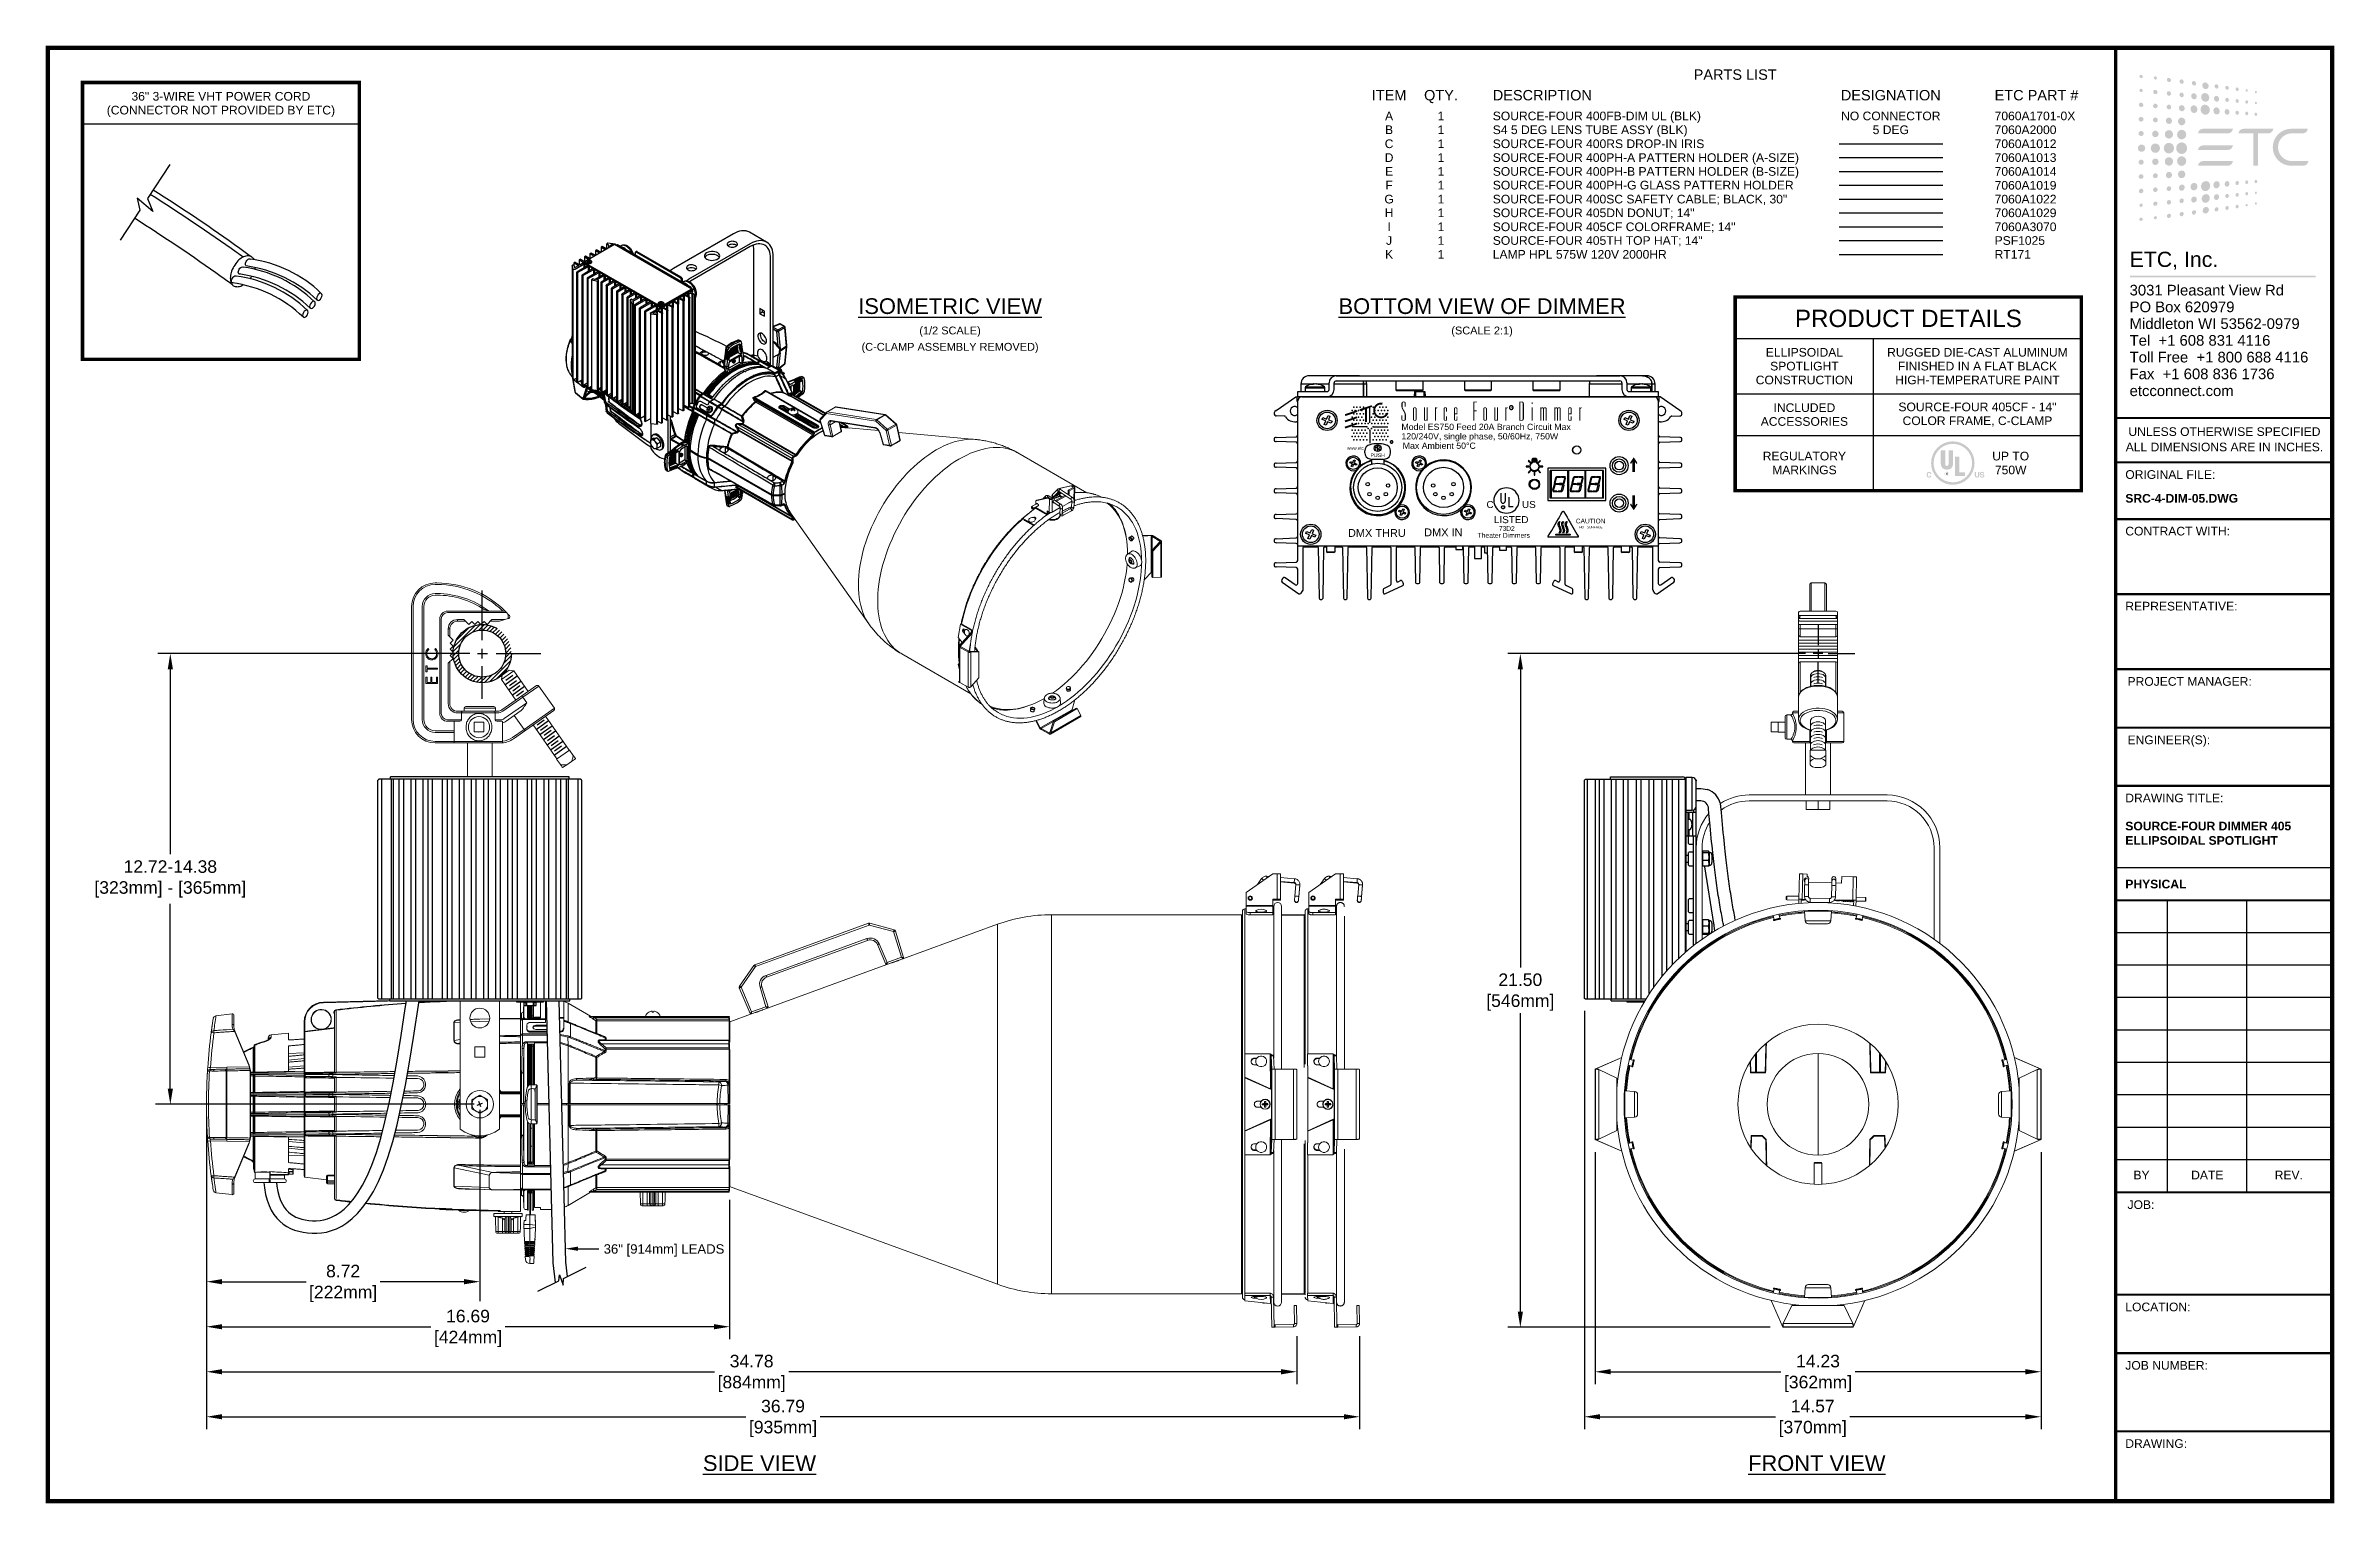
# Paper-space layout 'Layout1' of a CAD drawing. Header units: inches. Extents: x 0.2 to 16.8, y 0.2 to 10.8.
# The model-space entities are those that its viewports show. They can reach past a viewport. Long polylines and large blocks are cut down to what shows.
import ezdxf
from ezdxf.enums import TextEntityAlignment as Align

# ---------------------------------------------------------------- set-up
doc = ezdxf.new("R2010")
doc.units = ezdxf.units.IN
doc.header["$MEASUREMENT"] = 0
for name, pattern in [('AUSGEZOGEN', [0]), ('HIDDEN', [0.375, 0.25, -0.125]), ('PHANTOM', [2.5, 1.25, -0.25, 0.25, -0.25, 0.25, -0.25]), ('SLD-Solid', [0])]:
    doc.linetypes.add(name, pattern=pattern)
for name, color, linetype in [('DIM', 1, 'Continuous'), ('ENGRAVING', 2, 'AUSGEZOGEN'), ('LIST', 1, 'Continuous'), ('NO-CONNECTOR', 7, 'Continuous'), ('OBJECT', 7, 'Continuous'), ('TITLE', 140, 'Continuous')]:
    doc.layers.add(name, color=color, linetype=linetype)
doc.styles.add('Arial', font='arial.ttf')
doc.styles.add('Arial Bold', font='arialbd.ttf')
doc.dimstyles.new('ANSI & Metric .40 Stacked', dxfattribs={"dimscale": 2.666667, "dimtxt": 0.4, "dimasz": 0.5, "dimexe": 0.4, "dimexo": 0.4, "dimgap": 0.133333, "dimtad": 0, "dimtih": 1, "dimtoh": 1, "dimzin": 4, "dimdsep": 46, "dimtxsty": 'Arial', "dimcen": 0.2, "dimadec": 0, "dimazin": 0, "dimtfac": 0.75, "dimtofl": 0, "dimtmove": 0, "dimatfit": 3, "dimfxl": 1, "dimtolj": 1, "dimtzin": 0, "dimarcsym": 0})
doc.dimstyles.new('ANSI .40', dxfattribs={"dimscale": 2.666667, "dimtxt": 0.4, "dimasz": 0.5, "dimexe": 0.4, "dimexo": 0.4, "dimgap": 0.2, "dimtad": 0, "dimtih": 1, "dimtoh": 1, "dimzin": 4, "dimdsep": 46, "dimtxsty": 'Arial', "dimcen": 0.2, "dimadec": 0, "dimazin": 0, "dimtfac": 0.75, "dimtofl": 0, "dimtmove": 0, "dimatfit": 3, "dimfxl": 1, "dimfrac": 1, "dimtolj": 1, "dimtzin": 0, "dimarcsym": 0})

psp = doc.layouts.get("Layout1")

# ---------------------------------------------------------------- texts
at = {"style": 'Arial'}
for s, p in [('SOURCE-FOUR 400FB-DIM UL (BLK)', (10.687, 10.258)), ('7060A1701-0', (14.312, 10.258)), ('SOURCE-FOUR 400RS DROP-IN IRIS', (10.687, 10.057)), ('7060A1012', (14.312, 10.057)), ('SOURCE-FOUR 400PH-A PATTERN HOLDER (A-SIZE)', (10.687, 9.957)), ('7060A1013', (14.312, 9.957)), ('SOURCE-FOUR 400PH-B PATTERN HOLDER (B-SIZE)', (10.687, 9.857)), ('SOURCE-FOUR 400PH-G GLASS PATTERN HOLDER', (10.687, 9.758)), ('7060A1014', (14.312, 9.857)), ('7060A1019', (14.312, 9.757)), ('SOURCE-FOUR 400SC SAFETY CABLE; BLACK, 30"', (10.687, 9.657)), ('SOURCE-FOUR 405DN DONUT; 14"', (10.687, 9.558)), ('7060A1022', (14.312, 9.657)), ('7060A1029', (14.312, 9.558)), ('SOURCE-FOUR 405CF COLORFRAME; 14"', (10.687, 9.457)), ('7060A3070', (14.312, 9.457)), ('SOURCE-FOUR 405TH TOP HAT; 14"', (10.687, 9.358)), ('LAMP HPL 575W 120V 2000HR', (10.687, 9.258)), ('PSF1025', (14.312, 9.358)), ('RT171', (14.312, 9.258))]:
    psp.add_text(s, height=0.0625, dxfattribs=at).set_placement(p, align=Align.MIDDLE_LEFT)
for s, p in [('C', (9.938, 10.057)), ('B', (9.938, 10.158)), ('1', (10.313, 10.158)), ('1', (10.313, 10.057)), ('D', (9.938, 9.957)), ('1', (10.313, 9.957)), ('E', (9.938, 9.857)), ('F', (9.938, 9.758)), ('1', (10.313, 9.857)), ('1', (10.313, 9.758)), ('G', (9.938, 9.657)), ('H', (9.938, 9.558)), ('1', (10.313, 9.657)), ('1', (10.313, 9.558)), ('I', (9.938, 9.457)), ('1', (10.313, 9.457)), ('K', (9.938, 9.258)), ('J', (9.938, 9.358)), ('1', (10.313, 9.358)), ('1', (10.313, 9.258))]:
    psp.add_text(s, height=0.0625, dxfattribs=at).set_placement(p, align=Align.MIDDLE_CENTER)
at = {"char_height": 0.0625, "attachment_point": 4, "style": 'Arial Bold'}
for s, heights, insert in [('SRC-4-DIM-05.DWG', [0.303], (15.256, 7.495)), ('SOURCE-FOUR DIMMER 405\\PELLIPSOIDAL SPOTLIGHT', [0.503], (15.256, 5.075)), ('PHYSICAL', [0.23], (15.256, 4.708))]:
    psp.add_mtext_dynamic_manual_height_columns(s, width=1.5625, gutter_width=2.5, heights=heights, dxfattribs=dict(at, insert=insert))
at = {"layer": 'LIST', "style": 'Arial'}
for s, p in [('PARTS LIST', (12.438, 10.557)), ('ITEM', (9.938, 10.408)), ('QTY.', (10.313, 10.408)), ('DESIGNATION', (13.562, 10.408))]:
    psp.add_text(s, height=0.075, dxfattribs=at).set_placement(p, align=Align.MIDDLE_CENTER)
for s, p in [('DESCRIPTION', (10.687, 10.408)), ('ETC PART #', (14.312, 10.408))]:
    psp.add_text(s, height=0.075, dxfattribs=at).set_placement(p, align=Align.MIDDLE_LEFT)
at = {"layer": 'NO-CONNECTOR', "style": 'Arial'}
psp.add_text('NO CONNECTOR', height=0.0625, dxfattribs=at).set_placement((13.562, 10.258), align=Align.MIDDLE_CENTER)
psp.add_text('X', height=0.0625, dxfattribs=at).set_placement((14.837, 10.258), align=Align.MIDDLE_LEFT)
at = {"layer": 'OBJECT', "style": 'Arial'}
for s, p in [('A', (9.938, 10.258)), ('1', (10.313, 10.258)), ('5 DEG', (13.562, 10.158))]:
    psp.add_text(s, height=0.0625, dxfattribs=at).set_placement(p, align=Align.MIDDLE_CENTER)
for s, p in [('S4 5 DEG LENS TUBE ASSY (BLK)', (10.687, 10.158)), ('7060A2000', (14.312, 10.158))]:
    psp.add_text(s, height=0.0625, dxfattribs=at).set_placement(p, align=Align.MIDDLE_LEFT)
for s, height, p in [('PRODUCT DETAILS', 0.125, (13.689, 8.733)), ('R', 0.0168, (13.968, 7.665))]:
    psp.add_text(s, height=height, dxfattribs=at).set_placement(p, align=Align.CENTER)
at = {"layer": 'OBJECT', "char_height": 0.0625, "attachment_point": 5, "line_spacing_factor": 0.96, "style": 'Arial'}
for s, width, insert in [('ELLIPSOIDAL\\PSPOTLIGHT\\PCONSTRUCTION', 1.01127, (12.938, 8.45)), ('RUGGED DIE-CAST ALUMINUM\\PFINISHED IN A FLAT BLACK\\PHIGH-TEMPERATURE PAINT', 1.48164, (14.188, 8.45)), ('INCLUDED ACCESSORIES', 1.01127, (12.938, 8.1)), ('SOURCE-FOUR 405CF - 14"\\PCOLOR FRAME, C-CLAMP', 1.48164, (14.188, 8.1)), ('REGULATORY\\PMARKINGS', 1.01127, (12.938, 7.75)), ('UP TO\\P750W', 1.48164, (14.428, 7.75))]:
    psp.add_mtext_dynamic_manual_height_columns(s, width=width, gutter_width=3.438, heights=[0], dxfattribs=dict(at, insert=insert))
at = {"layer": 'TITLE', "style": 'Arial'}
for s, height, p in [('ETC, Inc.', 0.11, (15.287, 9.167)), ('3031 Pleasant View Rd', 0.0768, (15.287, 8.961)), ('PO Box 620979', 0.0768, (15.287, 8.84)), ('Middleton WI 53562-0979', 0.0768, (15.287, 8.719)), ('Tel  +1 608 831 4116', 0.0768, (15.287, 8.598)), ('Toll Free  +1 800 688 4116', 0.0768, (15.287, 8.477)), ('Fax  +1 608 836 1736', 0.0768, (15.287, 8.356)), ('etcconnect.com', 0.0768, (15.287, 8.234)), ('ORIGINAL FILE:', 0.0625, (15.256, 7.636)), ('CONTRACT WITH:', 0.0625, (15.256, 7.227)), ('REPRESENTATIVE:', 0.0625, (15.256, 6.685)), ('PROJECT MANAGER:', 0.0625, (15.272, 6.141)), ('ENGINEER(S):', 0.0625, (15.272, 5.719)), ('DRAWING TITLE:', 0.0625, (15.256, 5.299)), ('JOB:', 0.0625, (15.272, 2.361)), ('LOCATION:', 0.0625, (15.256, 1.622)), ('JOB NUMBER:', 0.0625, (15.256, 1.2)), ('DRAWING:', 0.0625, (15.256, 0.635))]:
    psp.add_text(s, height=height, dxfattribs=at).set_placement(p)
for s, p in [('UNLESS OTHERWISE SPECIFIED', (15.972, 7.946)), ('ALL DIMENSIONS ARE IN INCHES.', (15.972, 7.835)), ('BY', (15.373, 2.575)), ('DATE', (15.848, 2.575)), ('REV.', (16.437, 2.575))]:
    psp.add_text(s, height=0.0625, dxfattribs=at).set_placement(p, align=Align.CENTER)

msp = doc.modelspace()

# ---------------------------------------------------------------- texts
at = {"layer": 'DIM', "style": 'Arial'}
for s, height, p in [('%%UISOMETRIC VIEW', 0.5, (28.295, 37.694)), ('%%UBOTTOM VIEW OF DIMMER', 0.5, (45.265, 37.694)), ('(1/2 SCALE)', 0.25, (28.295, 37.042)), ('(SCALE 2:1)', 0.25, (45.265, 37.042)), ('(C-CLAMP ASSEMBLY REMOVED)', 0.25, (28.295, 36.521)), ('%%USIDE VIEW', 0.5, (22.216, 0.778)), ('%%UFRONT VIEW', 0.5, (55.943, 0.778))]:
    msp.add_text(s, height=height, dxfattribs=at).set_placement(p, align=Align.CENTER)
msp.add_text('36" [914mm] LEADS', height=0.3, dxfattribs=at).set_placement((17.244, 7.711))
at = {"layer": 'ENGRAVING', "style": 'Arial'}
for s, height, p in [('R', 0.06, (46.181, 34.679)), ('R', 0.04, (42.368, 33.592)), ('120/240V, single phase, 50/60Hz, 750W', 0.2, (42.694, 33.691)), ('Model ES750 Feed 20A Branch Circuit Max', 0.2, (42.694, 33.991)), ('Max Ambient 50%%dC', 0.2, (42.735, 33.391)), ('www.etc', 0.1, (40.962, 33.362)), ('C', 0.225, (45.407, 31.502)), ('R', 0.04, (45.927, 31.511)), ('US', 0.225, (46.541, 31.502)), ('DMX THRU', 0.25, (40.989, 30.582)), ('DMX IN', 0.25, (43.419, 30.601)), ('Theater Dimmers', 0.155, (45.122, 30.552)), ('LISTED', 0.225, (45.646, 31.02)), ('73D2', 0.15, (45.806, 30.774)), ('CAUTION', 0.15, (48.258, 31.013)), ('HOT SURFACE', 0.075, (48.361, 30.857))]:
    msp.add_text(s, height=height, dxfattribs=at).set_placement(p)
at = {"layer": 'OBJECT', "style": 'Arial'}
msp.add_text('PUSH', height=0.1188, dxfattribs=at).set_placement((41.936, 33.128), align=Align.CENTER)

# ---------------------------------------------------------------- blocks, each defined once
blk = doc.blocks.new('*U3')
at = {"layer": 'NO-CONNECTOR'}
blk.add_line((0, -0.3), (2, -0.3), dxfattribs=at)
at = {"layer": 'NO-CONNECTOR', "linetype": 'Continuous'}
for p, q in [((0.631, -0.592), (0.47, -0.838)), ((0.414, -0.924), (0.273, -1.139)), ((0.394, -0.836), (0.414, -0.924)), ((0.509, -0.933), (0.394, -0.836)), ((0.47, -0.838), (0.509, -0.933))]:
    blk.add_line(p, q, dxfattribs=at)
for centre, radius, start, end in [((-7.478, -13.324), 14.836, 54.6226, 57.5186), ((-5.875, -10.907), 11.974, 54.1588, 57.7747), ((-7.239, -12.96), 14.194, 54.5047, 57.5549), ((1.276, -1.435), 0.211, 136.5505, 163.4495), ((-7.478, -13.324), 14.836, 54.3921, 54.6226), ((1.224, -1.386), 0.14, 120, 136.5505), ((-5.875, -10.907), 11.974, 53.6914, 54.1588), ((1.199, -1.342), 0.0891, 95.6571, 120), ((1.195, -1.295), 0.0423, 48.3263, 95.6571), ((1.091, -2.183), 0.915, 46.101, 82.4511), ((1.206, -1.302), 0.0423, 31.1284, 66.7474), ((-7.239, -12.96), 14.194, 54.0967, 54.5047), ((1.208, -1.414), 0.14, 163.4495, 180), ((1.157, -1.414), 0.0891, 180, 204.3429), ((1.115, -1.434), 0.0423, 204.3429, 237.399), ((0.961, -2.355), 0.915, 46.101, 82.4511), ((1.114, -1.433), 0.0423, 237.6747, 270.7308), ((0.99, -2.306), 0.915, 46.101, 82.4511), ((1.114, -1.387), 0.0891, 270.7308, 295.0737), ((1.011, -2.291), 0.915, 46.101, 82.4511), ((1.092, -1.341), 0.14, 295.0737, 299.6289), ((1.04, -2.242), 0.915, 46.101, 82.4511), ((1.062, -2.233), 0.915, 46.101, 82.4511), ((1.045, -1.288), 0.211, 322.0093, 327.5217), ((1.111, -1.314), 0.14, 345.0377, 350.339)]:
    blk.add_arc(centre, radius, start, end, dxfattribs=at)
at = {"layer": 'NO-CONNECTOR', "linetype": 'Continuous', "extrusion": (0, 0, -1)}
for centre, start_param in [((1.197, -1.301), 0), ((1.096, -1.423), -0.462795), ((1.146, -1.359), -0.462795)]:
    blk.add_ellipse(centre, major_axis=(-0.0144, -0.0249), ratio=0.57735, start_param=start_param, end_param=3.141593, dxfattribs=at)
for centre in [(1.61, -1.671), (1.661, -1.607), (1.711, -1.549)]:
    blk.add_ellipse(centre, major_axis=(-0.0144, -0.0249), ratio=0.57735, dxfattribs=at)
at = {"layer": 'OBJECT', "const_width": 0.025}
blk.add_lwpolyline([(0, 0), (2, 0), (2, -2), (0, -2)], close=True, dxfattribs=at)
at = {"layer": 'NO-CONNECTOR', "style": 'Arial'}
for s, p in [('36" 3-WIRE VHT POWER CORD', (1, -0.1)), ('(CONNECTOR NOT PROVIDED BY ETC)', (1, -0.2))]:
    blk.add_text(s, height=0.0625, dxfattribs=at).set_placement(p, align=Align.MIDDLE_CENTER)
blk = doc.blocks.new('*U13')
at = {"layer": 'TITLE'}
h = blk.add_hatch(color=256, dxfattribs=at)
h.dxf.hatch_style = 1
edge = h.paths.add_edge_path()
edge.add_ellipse((-0.551, -0.32), major_axis=(-0.00117, 0.00942), ratio=0.786077, start_angle=0, end_angle=360)
edge = h.paths.add_edge_path()
edge.add_ellipse((-0.617, -0.308), major_axis=(-0.00255, 0.00944), ratio=0.788436, start_angle=0, end_angle=360)
edge = h.paths.add_edge_path()
edge.add_ellipse((-0.686, -0.299), major_axis=(0.0035, -0.0129), ratio=0.804011, start_angle=0, end_angle=360)
edge = h.paths.add_edge_path()
edge.add_ellipse((-0.759, -0.289), major_axis=(0.0039, -0.0141), ratio=0.818002, start_angle=0, end_angle=360)
edge = h.paths.add_edge_path()
edge.add_ellipse((-0.835, -0.279), major_axis=(0.0086, -0.0134), ratio=0.84153, start_angle=0, end_angle=360)
edge = h.paths.add_edge_path()
edge.add_ellipse((-0.915, -0.274), major_axis=(0.0127, -0.0215), ratio=0.874738, start_angle=0, end_angle=360)
edge = h.paths.add_edge_path()
edge.add_ellipse((-0.998, -0.256), major_axis=(0.0088, -0.0145), ratio=0.856199, start_angle=0, end_angle=360)
edge = h.paths.add_edge_path()
edge.add_ellipse((-1.087, -0.244), major_axis=(0.0088, -0.0138), ratio=0.865749, start_angle=0, end_angle=360)
edge = h.paths.add_edge_path()
edge.add_ellipse((-1.179, -0.232), major_axis=(0.0103, -0.0122), ratio=0.870777, start_angle=0, end_angle=360)
edge = h.paths.add_edge_path()
edge.add_ellipse((-1.277, -0.218), major_axis=(0.00845, -0.00919), ratio=0.873972, start_angle=0, end_angle=360)
edge = h.paths.add_edge_path()
edge.add_ellipse((-1.38, -0.207), major_axis=(0.00868, -0.00945), ratio=0.897968, start_angle=0, end_angle=360)
edge = h.paths.add_edge_path()
edge.add_ellipse((-1.38, -0.308), major_axis=(0.00868, -0.00945), ratio=0.897968, start_angle=0, end_angle=360)
edge = h.paths.add_edge_path()
edge.add_ellipse((-1.277, -0.319), major_axis=(0.0111, -0.0121), ratio=0.895478, start_angle=0, end_angle=360)
edge = h.paths.add_edge_path()
edge.add_ellipse((-1.179, -0.33), major_axis=(0.0073, -0.0151), ratio=0.898542, start_angle=0, end_angle=360)
edge = h.paths.add_edge_path()
edge.add_ellipse((-1.087, -0.34), major_axis=(0.0073, -0.0157), ratio=0.89034, start_angle=0, end_angle=360)
edge = h.paths.add_edge_path()
edge.add_ellipse((-0.998, -0.35), major_axis=(0.0094, -0.0204), ratio=0.878319, start_angle=0, end_angle=360)
edge = h.paths.add_edge_path()
edge.add_ellipse((-0.917, -0.358), major_axis=(0.0139, -0.029), ratio=0.899302, start_angle=0, end_angle=360)
edge = h.paths.add_edge_path()
edge.add_ellipse((-0.835, -0.368), major_axis=(0.0057, -0.0204), ratio=0.849888, start_angle=0, end_angle=360)
edge = h.paths.add_edge_path()
edge.add_ellipse((-0.759, -0.376), major_axis=(0.0028, -0.0152), ratio=0.834282, start_angle=0, end_angle=360)
edge = h.paths.add_edge_path()
edge.add_ellipse((-0.686, -0.384), major_axis=(-0.0038, 0.0136), ratio=0.817713, start_angle=0, end_angle=360)
edge = h.paths.add_edge_path()
edge.add_ellipse((-0.617, -0.391), major_axis=(-0.0017, 0.0128), ratio=0.798818, start_angle=0, end_angle=360)
edge = h.paths.add_edge_path()
edge.add_ellipse((-0.551, -0.399), major_axis=(-0.00125, 0.00941), ratio=0.782381, start_angle=0, end_angle=360)
edge = h.paths.add_edge_path()
edge.add_ellipse((-0.551, -0.48), major_axis=(-0.0015, 0.0125), ratio=0.791451, start_angle=0, end_angle=360)
edge = h.paths.add_edge_path()
edge.add_ellipse((-0.617, -0.474), major_axis=(-0.0024, 0.0136), ratio=0.802162, start_angle=0, end_angle=360)
edge = h.paths.add_edge_path()
edge.add_ellipse((-0.686, -0.469), major_axis=(-0.0023, 0.0148), ratio=0.824547, start_angle=0, end_angle=360)
edge = h.paths.add_edge_path()
edge.add_ellipse((-0.759, -0.463), major_axis=(-0.0036, 0.0202), ratio=0.838638, start_angle=0, end_angle=360)
edge = h.paths.add_edge_path()
edge.add_ellipse((-0.835, -0.456), major_axis=(-0.0068, 0.0254), ratio=0.853097, start_angle=0, end_angle=360)
edge = h.paths.add_edge_path()
edge.add_ellipse((-0.917, -0.447), major_axis=(0.0126, -0.0347), ratio=0.894582, start_angle=0, end_angle=360)
edge = h.paths.add_edge_path()
edge.add_ellipse((-0.998, -0.443), major_axis=(-0.0081, 0.0266), ratio=0.892115, start_angle=0, end_angle=360)
edge = h.paths.add_edge_path()
edge.add_ellipse((-1.086, -0.436), major_axis=(0.0089, -0.021), ratio=0.904768, start_angle=0, end_angle=360)
edge = h.paths.add_edge_path()
edge.add_ellipse((-1.179, -0.428), major_axis=(0.0069, -0.0162), ratio=0.920168, start_angle=0, end_angle=360)
edge = h.paths.add_edge_path()
edge.add_ellipse((-1.277, -0.42), major_axis=(0.0096, -0.0143), ratio=0.926491, start_angle=0, end_angle=360)
edge = h.paths.add_edge_path()
edge.add_ellipse((-1.38, -0.412), major_axis=(0.0099, -0.0136), ratio=0.93164, start_angle=0, end_angle=360)
edge = h.paths.add_edge_path()
edge.add_ellipse((-1.38, -0.516), major_axis=(0.0167, -0.0057), ratio=0.956006, start_angle=0, end_angle=360)
edge = h.paths.add_edge_path()
edge.add_ellipse((-1.277, -0.521), major_axis=(-0.0076, 0.0163), ratio=0.958987, start_angle=0, end_angle=360)
edge = h.paths.add_edge_path()
edge.add_ellipse((-1.179, -0.527), major_axis=(-0.0048, 0.0227), ratio=0.948178, start_angle=0, end_angle=360)
edge = h.paths.add_edge_path()
edge.add_ellipse((-1.087, -0.532), major_axis=(0.0059, -0.0276), ratio=0.930909, start_angle=0, end_angle=360)
edge = h.paths.add_edge_path()
edge.add_ellipse((-1.38, -0.619), major_axis=(0.0186, -0.0007), ratio=0.978453, start_angle=0, end_angle=360)
edge = h.paths.add_edge_path()
edge.add_ellipse((-1.277, -0.622), major_axis=(-0.0008, -0.0236), ratio=0.994417, start_angle=0, end_angle=360)
edge = h.paths.add_edge_path()
edge.add_ellipse((-1.179, -0.625), major_axis=(0, -0.0307), ratio=0.968222, start_angle=0, end_angle=360)
edge = h.paths.add_edge_path()
edge.add_ellipse((-1.087, -0.627), major_axis=(0, -0.0351), ratio=0.9434, start_angle=0, end_angle=360)
edge = h.paths.add_edge_path()
edge.add_ellipse((-1.377, -0.725), major_axis=(0.0267, -0.0009), ratio=0.984329, start_angle=0, end_angle=360)
edge = h.paths.add_edge_path()
edge.add_ellipse((-1.277, -0.725), major_axis=(-0.0012, -0.0337), ratio=0.995068, start_angle=0, end_angle=360)
edge = h.paths.add_edge_path()
edge.add_ellipse((-1.179, -0.725), major_axis=(-0.0013, -0.0384), ratio=0.968238, start_angle=0, end_angle=360)
edge = h.paths.add_edge_path()
edge.add_ellipse((-1.087, -0.725), major_axis=(0.0015, -0.0421), ratio=0.944092, start_angle=0, end_angle=360)
edge = h.paths.add_edge_path()
edge.add_ellipse((-1.38, -0.826), major_axis=(0.0186, 0.0007), ratio=0.978453, start_angle=0, end_angle=360, ccw=False)
edge = h.paths.add_edge_path()
edge.add_ellipse((-1.277, -0.823), major_axis=(-0.0008, 0.0236), ratio=0.994417, start_angle=0, end_angle=360, ccw=False)
edge = h.paths.add_edge_path()
edge.add_ellipse((-1.179, -0.821), major_axis=(0, 0.0307), ratio=0.968222, start_angle=0, end_angle=360, ccw=False)
edge = h.paths.add_edge_path()
edge.add_ellipse((-1.087, -0.818), major_axis=(0, 0.0351), ratio=0.9434, start_angle=0, end_angle=360, ccw=False)
edge = h.paths.add_edge_path()
edge.add_ellipse((-1.38, -0.93), major_axis=(0.0167, 0.0057), ratio=0.956006, start_angle=0, end_angle=360, ccw=False)
edge = h.paths.add_edge_path()
edge.add_ellipse((-1.277, -0.924), major_axis=(-0.0076, -0.0163), ratio=0.958987, start_angle=0, end_angle=360, ccw=False)
edge = h.paths.add_edge_path()
edge.add_ellipse((-1.179, -0.919), major_axis=(-0.0048, -0.0227), ratio=0.948178, start_angle=0, end_angle=360, ccw=False)
edge = h.paths.add_edge_path()
edge.add_ellipse((-1.087, -0.914), major_axis=(0.0059, 0.0276), ratio=0.930909, start_angle=0, end_angle=360, ccw=False)
edge = h.paths.add_edge_path()
edge.add_ellipse((-1.38, -1.034), major_axis=(0.0099, 0.0136), ratio=0.93164, start_angle=0, end_angle=360, ccw=False)
edge = h.paths.add_edge_path()
edge.add_ellipse((-1.277, -1.025), major_axis=(0.0096, 0.0143), ratio=0.926491, start_angle=0, end_angle=360, ccw=False)
edge = h.paths.add_edge_path()
edge.add_ellipse((-1.179, -1.017), major_axis=(0.0069, 0.0162), ratio=0.920168, start_angle=0, end_angle=360, ccw=False)
edge = h.paths.add_edge_path()
edge.add_ellipse((-1.086, -1.01), major_axis=(0.0089, 0.021), ratio=0.904768, start_angle=0, end_angle=360, ccw=False)
edge = h.paths.add_edge_path()
edge.add_ellipse((-0.998, -1.003), major_axis=(-0.0081, -0.0266), ratio=0.892115, start_angle=0, end_angle=360, ccw=False)
edge = h.paths.add_edge_path()
edge.add_ellipse((-0.914, -0.999), major_axis=(0.0126, 0.0347), ratio=0.894582, start_angle=0, end_angle=360, ccw=False)
edge = h.paths.add_edge_path()
edge.add_ellipse((-0.835, -0.989), major_axis=(-0.0068, -0.0254), ratio=0.853097, start_angle=0, end_angle=360, ccw=False)
edge = h.paths.add_edge_path()
edge.add_ellipse((-0.759, -0.983), major_axis=(-0.0036, -0.0202), ratio=0.838638, start_angle=0, end_angle=360, ccw=False)
edge = h.paths.add_edge_path()
edge.add_ellipse((-0.686, -0.977), major_axis=(-0.0023, -0.0148), ratio=0.824547, start_angle=0, end_angle=360, ccw=False)
edge = h.paths.add_edge_path()
edge.add_ellipse((-0.617, -0.971), major_axis=(-0.0024, -0.0136), ratio=0.802162, start_angle=0, end_angle=360, ccw=False)
edge = h.paths.add_edge_path()
edge.add_ellipse((-0.551, -0.966), major_axis=(-0.0015, -0.0125), ratio=0.791451, start_angle=0, end_angle=360, ccw=False)
edge = h.paths.add_edge_path()
edge.add_ellipse((-0.551, -1.047), major_axis=(-0.00125, -0.00941), ratio=0.782381, start_angle=0, end_angle=360, ccw=False)
edge = h.paths.add_edge_path()
edge.add_ellipse((-0.617, -1.054), major_axis=(-0.0017, -0.0128), ratio=0.798818, start_angle=0, end_angle=360, ccw=False)
edge = h.paths.add_edge_path()
edge.add_ellipse((-0.551, -1.125), major_axis=(-0.00117, -0.00942), ratio=0.786077, start_angle=0, end_angle=360, ccw=False)
edge = h.paths.add_edge_path()
edge.add_ellipse((-0.617, -1.137), major_axis=(-0.00255, -0.00944), ratio=0.788436, start_angle=0, end_angle=360, ccw=False)
edge = h.paths.add_edge_path()
edge.add_ellipse((-0.686, -1.062), major_axis=(-0.0038, -0.0136), ratio=0.817713, start_angle=0, end_angle=360, ccw=False)
edge = h.paths.add_edge_path()
edge.add_ellipse((-0.759, -1.07), major_axis=(0.0028, 0.0152), ratio=0.834282, start_angle=0, end_angle=360, ccw=False)
edge = h.paths.add_edge_path()
edge.add_ellipse((-0.686, -1.147), major_axis=(0.0035, 0.0129), ratio=0.804011, start_angle=0, end_angle=360, ccw=False)
edge = h.paths.add_edge_path()
edge.add_ellipse((-0.759, -1.157), major_axis=(0.0039, 0.0141), ratio=0.818002, start_angle=0, end_angle=360, ccw=False)
edge = h.paths.add_edge_path()
edge.add_ellipse((-0.835, -1.078), major_axis=(0.0057, 0.0204), ratio=0.849888, start_angle=0, end_angle=360, ccw=False)
edge = h.paths.add_edge_path()
edge.add_ellipse((-0.835, -1.167), major_axis=(0.0086, 0.0134), ratio=0.84153, start_angle=0, end_angle=360, ccw=False)
edge = h.paths.add_edge_path()
edge.add_ellipse((-0.913, -1.088), major_axis=(0.0139, 0.029), ratio=0.899302, start_angle=0, end_angle=360, ccw=False)
edge = h.paths.add_edge_path()
edge.add_ellipse((-0.913, -1.173), major_axis=(0.0127, 0.0215), ratio=0.874738, start_angle=0, end_angle=360, ccw=False)
edge = h.paths.add_edge_path()
edge.add_ellipse((-0.998, -1.189), major_axis=(0.0088, 0.0145), ratio=0.856199, start_angle=0, end_angle=360, ccw=False)
edge = h.paths.add_edge_path()
edge.add_ellipse((-0.998, -1.096), major_axis=(0.0094, 0.0204), ratio=0.878319, start_angle=0, end_angle=360, ccw=False)
edge = h.paths.add_edge_path()
edge.add_ellipse((-1.087, -1.105), major_axis=(0.0073, 0.0157), ratio=0.89034, start_angle=0, end_angle=360, ccw=False)
edge = h.paths.add_edge_path()
edge.add_ellipse((-1.179, -1.116), major_axis=(0.0073, 0.0151), ratio=0.898542, start_angle=0, end_angle=360, ccw=False)
edge = h.paths.add_edge_path()
edge.add_ellipse((-1.277, -1.126), major_axis=(0.0111, 0.0121), ratio=0.895478, start_angle=0, end_angle=360, ccw=False)
edge = h.paths.add_edge_path()
edge.add_ellipse((-1.38, -1.137), major_axis=(0.00868, 0.00945), ratio=0.897968, start_angle=0, end_angle=360, ccw=False)
edge = h.paths.add_edge_path()
edge.add_ellipse((-1.38, -1.239), major_axis=(0.00868, 0.00945), ratio=0.897968, start_angle=0, end_angle=360, ccw=False)
edge = h.paths.add_edge_path()
edge.add_ellipse((-1.277, -1.227), major_axis=(0.00845, 0.00919), ratio=0.873972, start_angle=0, end_angle=360, ccw=False)
edge = h.paths.add_edge_path()
edge.add_ellipse((-1.179, -1.214), major_axis=(0.0103, 0.0122), ratio=0.870777, start_angle=0, end_angle=360, ccw=False)
edge = h.paths.add_edge_path()
edge.add_ellipse((-1.087, -1.201), major_axis=(0.0088, 0.0138), ratio=0.865749, start_angle=0, end_angle=360, ccw=False)
h.paths.add_polyline_path([(-0.753, -0.618, 0.383929), (-0.717, -0.585), (-0.932, -0.585, 0.383929), (-0.969, -0.618)])
h.paths.add_polyline_path([(-0.932, -0.705, 0.383929), (-0.969, -0.738), (-0.753, -0.738, 0.383929), (-0.717, -0.705)])
h.paths.add_polyline_path([(-0.753, -0.852, 0.383929), (-0.717, -0.818), (-0.932, -0.818, 0.383929), (-0.969, -0.852)])
h.paths.add_polyline_path([(-0.297, -0.585, 0.988004), (-0.297, -0.852), (-0.209, -0.852, 0.383929), (-0.172, -0.818), (-0.297, -0.818, -0.940043), (-0.297, -0.618), (-0.212, -0.618, 0.383929), (-0.176, -0.585)])
h.paths.add_polyline_path([(-0.462, -0.618, 0.383929), (-0.425, -0.585), (-0.641, -0.585, 0.383929), (-0.677, -0.618), (-0.569, -0.618), (-0.569, -0.852), (-0.535, -0.852), (-0.535, -0.618)])
blk = doc.blocks.new('*D4')
at = {"layer": 'Defpoints', "color": 0, "transparency": 16777216}
for p in [(13.371, 26.859), (3.421, 12.478), (13.294, 12.478)]:
    blk.add_point(p, dxfattribs=at)
at = {"layer": 'DIM', "color": 0, "lineweight": -2, "transparency": 16777216}
for p, q in [((12.971, 26.859), (3.021, 26.859)), ((3.421, 26.359), (3.421, 20.459)), ((3.421, 12.978), (3.421, 18.878)), ((12.894, 12.478), (3.021, 12.478))]:
    blk.add_line(p, q, dxfattribs=at)
at = {"layer": 'DIM', "color": 0, "transparency": 16777216}
for points in [[(3.338, 26.359), (3.505, 26.359), (3.421, 26.859)], [(3.338, 12.978), (3.505, 12.978), (3.421, 12.478)]]:
    blk.add_solid(points, dxfattribs=at)
at = {"layer": 'DIM', "color": 0, "transparency": 16777216, "insert": (3.421, 19.669), "char_height": 0.4, "attachment_point": 5, "style": 'Arial'}
blk.add_mtext('\\A1;12.72-14.38\\P[323mm] - [365mm]', dxfattribs=at)
blk = doc.blocks.new('*D5')
at = {"layer": 'Defpoints', "color": 0, "transparency": 16777216}
for p in [(4.574, 12.478), (13.294, 12.478), (13.294, 6.816)]:
    blk.add_point(p, dxfattribs=at)
at = {"layer": 'DIM', "color": 0, "lineweight": -2, "transparency": 16777216}
for p, q in [((4.574, 12.078), (4.574, 6.416)), ((13.294, 12.078), (13.294, 6.416)), ((5.074, 6.816), (7.751, 6.816)), ((12.794, 6.816), (10.117, 6.816))]:
    blk.add_line(p, q, dxfattribs=at)
at = {"layer": 'DIM', "color": 0, "transparency": 16777216}
for points in [[(5.074, 6.9), (5.074, 6.733), (4.574, 6.816)], [(12.794, 6.9), (12.794, 6.733), (13.294, 6.816)]]:
    blk.add_solid(points, dxfattribs=at)
at = {"layer": 'DIM', "color": 0, "transparency": 16777216, "char_height": 0.4, "attachment_point": 5, "style": 'Arial'}
for s, insert in [('\\A1;8.72', (8.934, 7.154)), ('\\A1;[222mm]', (8.934, 6.427))]:
    blk.add_mtext(s, dxfattribs=dict(at, insert=insert))
blk = doc.blocks.new('*D6')
at = {"layer": 'Defpoints', "color": 0, "transparency": 16777216}
for p in [(4.574, 12.478), (21.262, 9.833), (21.262, 5.38)]:
    blk.add_point(p, dxfattribs=at)
at = {"layer": 'DIM', "color": 0, "lineweight": -2, "transparency": 16777216}
for p, q in [((4.574, 12.078), (4.574, 4.98)), ((21.262, 9.433), (21.262, 4.98)), ((5.074, 5.38), (11.735, 5.38)), ((20.762, 5.38), (14.101, 5.38))]:
    blk.add_line(p, q, dxfattribs=at)
at = {"layer": 'DIM', "color": 0, "transparency": 16777216}
for points in [[(5.074, 5.463), (5.074, 5.296), (4.574, 5.38)], [(20.762, 5.463), (20.762, 5.296), (21.262, 5.38)]]:
    blk.add_solid(points, dxfattribs=at)
at = {"layer": 'DIM', "color": 0, "transparency": 16777216, "char_height": 0.4, "attachment_point": 5, "style": 'Arial'}
for s, insert in [('\\A1;16.69', (12.918, 5.717)), ('\\A1;[424mm]', (12.918, 4.99))]:
    blk.add_mtext(s, dxfattribs=dict(at, insert=insert))
blk = doc.blocks.new('*D7')
at = {"layer": 'Defpoints', "color": 0, "transparency": 16777216}
for p in [(4.574, 12.479), (39.357, 5.483), (39.357, 3.943)]:
    blk.add_point(p, dxfattribs=at)
at = {"layer": 'DIM', "color": 0, "lineweight": -2, "transparency": 16777216}
for p, q in [((4.574, 12.079), (4.574, 3.543)), ((39.357, 5.083), (39.357, 3.543)), ((5.074, 3.943), (20.783, 3.943)), ((38.857, 3.943), (23.149, 3.943))]:
    blk.add_line(p, q, dxfattribs=at)
at = {"layer": 'DIM', "color": 0, "transparency": 16777216}
for points in [[(5.074, 4.027), (5.074, 3.86), (4.574, 3.943)], [(38.857, 4.027), (38.857, 3.86), (39.357, 3.943)]]:
    blk.add_solid(points, dxfattribs=at)
at = {"layer": 'DIM', "color": 0, "transparency": 16777216, "char_height": 0.4, "attachment_point": 5, "style": 'Arial'}
for s, insert in [('\\A1;34.78', (21.966, 4.281)), ('\\A1;[884mm]', (21.966, 3.554))]:
    blk.add_mtext(s, dxfattribs=dict(at, insert=insert))
blk = doc.blocks.new('*D8')
at = {"layer": 'Defpoints', "color": 0, "transparency": 16777216}
for p in [(4.574, 12.479), (41.36, 5.483), (41.36, 2.507)]:
    blk.add_point(p, dxfattribs=at)
at = {"layer": 'DIM', "color": 0, "lineweight": -2, "transparency": 16777216}
for p, q in [((4.574, 12.079), (4.574, 2.107)), ((41.36, 5.083), (41.36, 2.107)), ((5.074, 2.507), (21.784, 2.507)), ((40.86, 2.507), (24.15, 2.507))]:
    blk.add_line(p, q, dxfattribs=at)
at = {"layer": 'DIM', "color": 0, "transparency": 16777216}
for points in [[(5.074, 2.59), (5.074, 2.424), (4.574, 2.507)], [(40.86, 2.59), (40.86, 2.424), (41.36, 2.507)]]:
    blk.add_solid(points, dxfattribs=at)
at = {"layer": 'DIM', "color": 0, "transparency": 16777216, "char_height": 0.4, "attachment_point": 5, "style": 'Arial'}
for s, insert in [('\\A1;36.79', (22.967, 2.845)), ('\\A1;[935mm]', (22.967, 2.117))]:
    blk.add_mtext(s, dxfattribs=dict(at, insert=insert))
blk = doc.blocks.new('*D9')
at = {"layer": 'Defpoints', "color": 0, "transparency": 16777216}
for p in [(55.981, 26.859), (46.487, 5.364), (54.859, 5.364)]:
    blk.add_point(p, dxfattribs=at)
at = {"layer": 'DIM', "color": 0, "lineweight": -2, "transparency": 16777216}
for p, q in [((55.581, 26.859), (46.087, 26.859)), ((46.487, 26.359), (46.487, 16.839)), ((46.487, 5.864), (46.487, 15.384)), ((54.459, 5.364), (46.087, 5.364))]:
    blk.add_line(p, q, dxfattribs=at)
at = {"layer": 'DIM', "color": 0, "transparency": 16777216}
for points in [[(46.404, 26.359), (46.57, 26.359), (46.487, 26.859)], [(46.404, 5.864), (46.57, 5.864), (46.487, 5.364)]]:
    blk.add_solid(points, dxfattribs=at)
at = {"layer": 'DIM', "color": 0, "transparency": 16777216, "char_height": 0.4, "attachment_point": 5, "style": 'Arial'}
for s, insert in [('\\A1;21.50', (46.487, 16.449)), ('\\A1;[546mm]', (46.487, 15.722))]:
    blk.add_mtext(s, dxfattribs=dict(at, insert=insert))
blk = doc.blocks.new('*D10')
at = {"layer": 'Defpoints', "color": 0, "transparency": 16777216}
for p in [(48.87, 11.353), (63.099, 11.353), (63.099, 3.943)]:
    blk.add_point(p, dxfattribs=at)
at = {"layer": 'DIM', "color": 0, "lineweight": -2, "transparency": 16777216}
for p, q in [((48.87, 10.953), (48.87, 3.543)), ((63.099, 10.953), (63.099, 3.543)), ((49.37, 3.943), (54.801, 3.943)), ((62.599, 3.943), (57.167, 3.943))]:
    blk.add_line(p, q, dxfattribs=at)
at = {"layer": 'DIM', "color": 0, "transparency": 16777216}
for points in [[(49.37, 4.027), (49.37, 3.86), (48.87, 3.943)], [(62.599, 4.027), (62.599, 3.86), (63.099, 3.943)]]:
    blk.add_solid(points, dxfattribs=at)
at = {"layer": 'DIM', "color": 0, "transparency": 16777216, "char_height": 0.4, "attachment_point": 5, "style": 'Arial'}
for s, insert in [('\\A1;14.23', (55.984, 4.281)), ('\\A1;[362mm]', (55.984, 3.554))]:
    blk.add_mtext(s, dxfattribs=dict(at, insert=insert))
blk = doc.blocks.new('*D11')
at = {"layer": 'Defpoints', "color": 0, "transparency": 16777216}
for p in [(48.531, 15.863), (63.099, 11.353), (48.531, 2.507)]:
    blk.add_point(p, dxfattribs=at)
at = {"layer": 'DIM', "color": 0, "lineweight": -2, "transparency": 16777216}
for p, q in [((48.531, 15.463), (48.531, 2.107)), ((63.099, 10.953), (63.099, 2.107)), ((49.031, 2.507), (54.632, 2.507)), ((62.599, 2.507), (56.998, 2.507))]:
    blk.add_line(p, q, dxfattribs=at)
at = {"layer": 'DIM', "color": 0, "transparency": 16777216}
for points in [[(49.031, 2.59), (49.031, 2.424), (48.531, 2.507)], [(62.599, 2.59), (62.599, 2.424), (63.099, 2.507)]]:
    blk.add_solid(points, dxfattribs=at)
at = {"layer": 'DIM', "color": 0, "transparency": 16777216, "char_height": 0.4, "attachment_point": 5, "style": 'Arial'}
for s, insert in [('\\A1;14.57', (55.815, 2.845)), ('\\A1;[370mm]', (55.815, 2.117))]:
    blk.add_mtext(s, dxfattribs=dict(at, insert=insert))

# ---------------------------------------------------------------- dimensions: what is measured, and where the dimension line sits
at = {"layer": 'DIM'}
dim = msp.add_linear_dim(base=(3.421, 12.478), p1=(13.371, 26.859), p2=(13.294, 12.478), angle=90, text='12.72-<>\\P[323mm] - [365mm]', dimstyle='ANSI .40', dxfattribs=at)
dim.commit()
dim.dimension.update_dxf_attribs({"geometry": '*D4', "text_midpoint": (3.421, 19.669)})
dim = msp.add_linear_dim(base=(46.4869, 5.3638), p1=(55.9814, 26.8592), p2=(54.8592, 5.3638), angle=90, dimstyle='ANSI & Metric .40 Stacked', override={"dimpost": '\\X'}, dxfattribs=at)
dim.commit()
dim.dimension.update_dxf_attribs({"geometry": '*D9', "text_midpoint": (46.4869, 16.1115)})
for base, p1, p2, picture, middle in [((48.531, 2.507), (63.099, 11.353), (48.531, 15.863), '*D11', (55.815, 2.507)), ((39.357, 3.943), (4.574, 12.479), (39.357, 5.483), '*D7', (21.966, 3.943)), ((41.36, 2.507), (4.574, 12.479), (41.36, 5.483), '*D8', (22.967, 2.507)), ((13.294, 6.816), (4.574, 12.478), (13.294, 12.478), '*D5', (8.934, 6.816)), ((21.262, 5.38), (4.574, 12.478), (21.262, 9.833), '*D6', (12.918, 5.38)), ((63.099, 3.943), (48.87, 11.353), (63.099, 11.353), '*D10', (55.984, 3.943))]:
    dim = msp.add_linear_dim(base=base, p1=p1, p2=p2, dimstyle='ANSI & Metric .40 Stacked', override={"dimpost": '\\X'}, dxfattribs=at)
    dim.commit()
    dim.dimension.update_dxf_attribs({"geometry": picture, "text_midpoint": middle})

# ---------------------------------------------------------------- hatches: boundary and pattern name
at = {"layer": 'ENGRAVING'}
for points in [[(42.724, 34.347), (42.724, 34.344), (42.724, 34.341), (42.725, 34.338), (42.725, 34.335), (42.726, 34.332), (42.727, 34.329), (42.728, 34.327), (42.729, 34.325), (42.731, 34.323), (42.732, 34.321), (42.734, 34.319), (42.736, 34.317), (42.738, 34.315), (42.741, 34.314), (42.744, 34.313), (42.747, 34.312), (42.75, 34.311), (42.754, 34.311), (42.758, 34.311), (42.762, 34.311), (42.77, 34.311), (42.777, 34.312), (42.783, 34.314), (42.788, 34.317), (42.792, 34.32), (42.796, 34.325), (42.799, 34.33), (42.801, 34.335), (42.802, 34.342), (42.802, 34.349), (42.802, 34.454), (42.802, 34.459), (42.802, 34.463), (42.802, 34.467), (42.802, 34.471), (42.802, 34.475), (42.801, 34.479), (42.801, 34.483), (42.8, 34.486), (42.8, 34.49), (42.799, 34.493), (42.798, 34.496), (42.797, 34.5), (42.796, 34.503), (42.795, 34.507), (42.794, 34.511), (42.793, 34.515), (42.791, 34.519), (42.79, 34.523), (42.788, 34.528), (42.786, 34.533), (42.716, 34.667), (42.711, 34.675), (42.708, 34.684), (42.704, 34.692), (42.701, 34.7), (42.699, 34.708), (42.697, 34.717), (42.696, 34.725), (42.694, 34.733), (42.694, 34.741), (42.694, 34.75), (42.694, 34.838), (42.694, 34.844), (42.694, 34.85), (42.695, 34.855), (42.697, 34.86), (42.698, 34.865), (42.7, 34.869), (42.703, 34.874), (42.705, 34.878), (42.709, 34.881), (42.712, 34.885), (42.716, 34.888), (42.72, 34.891), (42.725, 34.893), (42.729, 34.896), (42.734, 34.897), (42.74, 34.899), (42.745, 34.9), (42.751, 34.901), (42.757, 34.901), (42.764, 34.902), (42.777, 34.901), (42.789, 34.899), (42.799, 34.897), (42.808, 34.893), (42.816, 34.888), (42.822, 34.881), (42.827, 34.874), (42.83, 34.865), (42.832, 34.856), (42.833, 34.845), (42.833, 34.736), (42.802, 34.736), (42.802, 34.842), (42.802, 34.848), (42.801, 34.854), (42.799, 34.859), (42.797, 34.864), (42.793, 34.868), (42.789, 34.871), (42.785, 34.873), (42.779, 34.875), (42.773, 34.876), (42.766, 34.876), (42.763, 34.876), (42.759, 34.876), (42.756, 34.875), (42.753, 34.875), (42.751, 34.874), (42.748, 34.873), (42.746, 34.871), (42.743, 34.87), (42.741, 34.868), (42.739, 34.866), (42.737, 34.864), (42.736, 34.862), (42.734, 34.86), (42.733, 34.857), (42.732, 34.855), (42.731, 34.852), (42.731, 34.849), (42.73, 34.846), (42.73, 34.843), (42.73, 34.84), (42.73, 34.745), (42.73, 34.74), (42.73, 34.734), (42.731, 34.728), (42.732, 34.722), (42.733, 34.716), (42.735, 34.711), (42.736, 34.705), (42.738, 34.699), (42.741, 34.693), (42.743, 34.687), (42.813, 34.555), (42.815, 34.55), (42.817, 34.546), (42.819, 34.541), (42.821, 34.537), (42.823, 34.532), (42.825, 34.528), (42.826, 34.523), (42.828, 34.519), (42.829, 34.514), (42.831, 34.51), (42.832, 34.505), (42.833, 34.5), (42.834, 34.496), (42.835, 34.491), (42.836, 34.486), (42.837, 34.482), (42.837, 34.477), (42.838, 34.472), (42.838, 34.467), (42.838, 34.463), (42.838, 34.348), (42.838, 34.342), (42.837, 34.336), (42.836, 34.331), (42.835, 34.326), (42.834, 34.321), (42.832, 34.316), (42.83, 34.312), (42.827, 34.308), (42.824, 34.305), (42.821, 34.301), (42.818, 34.298), (42.813, 34.296), (42.809, 34.293), (42.804, 34.291), (42.799, 34.289), (42.793, 34.288), (42.787, 34.287), (42.78, 34.286), (42.773, 34.285), (42.765, 34.285), (42.758, 34.285), (42.751, 34.286), (42.744, 34.287), (42.738, 34.288), (42.733, 34.289), (42.727, 34.291), (42.723, 34.293), (42.718, 34.296), (42.714, 34.298), (42.71, 34.301), (42.707, 34.305), (42.704, 34.308), (42.702, 34.312), (42.7, 34.317), (42.698, 34.321), (42.696, 34.326), (42.695, 34.331), (42.694, 34.337), (42.694, 34.343), (42.694, 34.349), (42.694, 34.455), (42.724, 34.455)], [(43.498, 34.288), (43.498, 34.311), (43.497, 34.309), (43.496, 34.307), (43.494, 34.305), (43.493, 34.303), (43.491, 34.302), (43.489, 34.3), (43.488, 34.298), (43.486, 34.297), (43.483, 34.295), (43.481, 34.293), (43.479, 34.292), (43.477, 34.29), (43.474, 34.289), (43.472, 34.288), (43.469, 34.287), (43.467, 34.287), (43.465, 34.286), (43.462, 34.286), (43.46, 34.285), (43.457, 34.285), (43.453, 34.285), (43.448, 34.286), (43.444, 34.286), (43.441, 34.287), (43.437, 34.288), (43.434, 34.289), (43.431, 34.291), (43.428, 34.292), (43.426, 34.294), (43.423, 34.296), (43.421, 34.299), (43.419, 34.301), (43.418, 34.304), (43.416, 34.308), (43.415, 34.311), (43.414, 34.315), (43.413, 34.32), (43.413, 34.325), (43.412, 34.33), (43.412, 34.335), (43.412, 34.713), (43.443, 34.713), (43.443, 34.346), (43.443, 34.342), (43.443, 34.338), (43.443, 34.335), (43.444, 34.332), (43.444, 34.329), (43.445, 34.326), (43.446, 34.324), (43.447, 34.322), (43.447, 34.32), (43.449, 34.318), (43.45, 34.317), (43.451, 34.315), (43.453, 34.314), (43.455, 34.313), (43.456, 34.312), (43.458, 34.312), (43.461, 34.311), (43.463, 34.311), (43.465, 34.311), (43.468, 34.311), (43.47, 34.311), (43.473, 34.311), (43.475, 34.312), (43.477, 34.312), (43.479, 34.313), (43.481, 34.315), (43.483, 34.316), (43.485, 34.318), (43.487, 34.32), (43.489, 34.322), (43.491, 34.325), (43.493, 34.327), (43.494, 34.33), (43.495, 34.333), (43.496, 34.336), (43.497, 34.34), (43.498, 34.344), (43.498, 34.348), (43.498, 34.352), (43.498, 34.356), (43.498, 34.713), (43.529, 34.713), (43.529, 34.288)], [(43.763, 34.713), (43.794, 34.713), (43.794, 34.69), (43.795, 34.692), (43.796, 34.694), (43.798, 34.695), (43.799, 34.697), (43.801, 34.699), (43.803, 34.701), (43.805, 34.702), (43.807, 34.704), (43.809, 34.706), (43.811, 34.707), (43.813, 34.709), (43.816, 34.71), (43.818, 34.711), (43.821, 34.712), (43.823, 34.713), (43.826, 34.714), (43.829, 34.714), (43.832, 34.715), (43.835, 34.715), (43.838, 34.715), (43.838, 34.69), (43.829, 34.689), (43.822, 34.688), (43.815, 34.686), (43.809, 34.682), (43.805, 34.678), (43.801, 34.673), (43.798, 34.667), (43.795, 34.661), (43.794, 34.653), (43.794, 34.644), (43.794, 34.288), (43.763, 34.288)], [(44.15, 34.43), (44.15, 34.336), (44.15, 34.331), (44.15, 34.327), (44.149, 34.323), (44.148, 34.319), (44.147, 34.315), (44.146, 34.311), (44.144, 34.308), (44.142, 34.305), (44.14, 34.301), (44.138, 34.299), (44.135, 34.296), (44.132, 34.294), (44.129, 34.292), (44.125, 34.29), (44.121, 34.289), (44.117, 34.287), (44.112, 34.286), (44.107, 34.286), (44.102, 34.285), (44.096, 34.285), (44.091, 34.285), (44.085, 34.286), (44.081, 34.286), (44.076, 34.287), (44.072, 34.289), (44.068, 34.29), (44.064, 34.292), (44.06, 34.294), (44.057, 34.296), (44.055, 34.299), (44.052, 34.301), (44.05, 34.305), (44.048, 34.308), (44.046, 34.311), (44.045, 34.315), (44.044, 34.319), (44.043, 34.323), (44.042, 34.327), (44.042, 34.331), (44.042, 34.336), (44.042, 34.664), (44.042, 34.669), (44.042, 34.674), (44.043, 34.678), (44.043, 34.683), (44.045, 34.687), (44.046, 34.69), (44.048, 34.694), (44.05, 34.697), (44.052, 34.7), (44.054, 34.702), (44.057, 34.705), (44.06, 34.707), (44.063, 34.709), (44.067, 34.71), (44.071, 34.712), (44.075, 34.713), (44.08, 34.714), (44.085, 34.715), (44.091, 34.715), (44.096, 34.715), (44.102, 34.715), (44.107, 34.715), (44.112, 34.714), (44.116, 34.713), (44.12, 34.712), (44.124, 34.71), (44.128, 34.709), (44.131, 34.707), (44.135, 34.704), (44.137, 34.702), (44.14, 34.699), (44.142, 34.696), (44.144, 34.693), (44.146, 34.69), (44.147, 34.686), (44.148, 34.682), (44.149, 34.678), (44.15, 34.674), (44.15, 34.669), (44.15, 34.664), (44.15, 34.579), (44.12, 34.579), (44.12, 34.661), (44.12, 34.664), (44.12, 34.666), (44.12, 34.669), (44.119, 34.671), (44.119, 34.673), (44.118, 34.675), (44.118, 34.677), (44.117, 34.679), (44.116, 34.681), (44.115, 34.682), (44.114, 34.684), (44.113, 34.685), (44.111, 34.686), (44.109, 34.687), (44.108, 34.688), (44.106, 34.689), (44.104, 34.689), (44.101, 34.689), (44.099, 34.69), (44.096, 34.69), (44.092, 34.689), (44.087, 34.689), (44.084, 34.687), (44.081, 34.685), (44.078, 34.683), (44.076, 34.679), (44.074, 34.676), (44.073, 34.671), (44.072, 34.667), (44.072, 34.661), (44.072, 34.335), (44.072, 34.333), (44.072, 34.331), (44.072, 34.328), (44.073, 34.326), (44.073, 34.325), (44.074, 34.323), (44.074, 34.321), (44.075, 34.32), (44.076, 34.318), (44.077, 34.317), (44.078, 34.316), (44.079, 34.315), (44.081, 34.314), (44.082, 34.313), (44.084, 34.312), (44.086, 34.312), (44.089, 34.311), (44.091, 34.311), (44.094, 34.311), (44.096, 34.311), (44.099, 34.311), (44.101, 34.311), (44.104, 34.311), (44.106, 34.312), (44.108, 34.312), (44.109, 34.313), (44.111, 34.314), (44.113, 34.315), (44.114, 34.316), (44.115, 34.317), (44.116, 34.318), (44.117, 34.32), (44.118, 34.321), (44.118, 34.323), (44.119, 34.324), (44.119, 34.326), (44.12, 34.328), (44.12, 34.329), (44.12, 34.331), (44.12, 34.333), (44.12, 34.43)], [(44.984, 34.899), (45.1, 34.899), (45.1, 34.874), (45.018, 34.874), (45.018, 34.615), (45.097, 34.615), (45.097, 34.589), (45.018, 34.589), (45.018, 34.288), (44.984, 34.288)], [(45.743, 34.288), (45.743, 34.311), (45.741, 34.309), (45.74, 34.307), (45.739, 34.305), (45.737, 34.303), (45.735, 34.302), (45.734, 34.3), (45.732, 34.298), (45.73, 34.297), (45.728, 34.295), (45.725, 34.293), (45.723, 34.292), (45.721, 34.29), (45.718, 34.289), (45.716, 34.288), (45.714, 34.287), (45.711, 34.287), (45.709, 34.286), (45.706, 34.286), (45.704, 34.285), (45.701, 34.285), (45.697, 34.285), (45.693, 34.286), (45.689, 34.286), (45.685, 34.287), (45.681, 34.288), (45.678, 34.289), (45.675, 34.291), (45.672, 34.292), (45.67, 34.294), (45.667, 34.296), (45.665, 34.299), (45.663, 34.301), (45.662, 34.304), (45.66, 34.308), (45.659, 34.311), (45.658, 34.315), (45.657, 34.32), (45.657, 34.325), (45.657, 34.33), (45.657, 34.335), (45.657, 34.713), (45.687, 34.713), (45.687, 34.346), (45.687, 34.342), (45.687, 34.338), (45.687, 34.335), (45.688, 34.332), (45.688, 34.329), (45.689, 34.326), (45.69, 34.324), (45.691, 34.322), (45.692, 34.32), (45.693, 34.318), (45.694, 34.317), (45.695, 34.315), (45.697, 34.314), (45.699, 34.313), (45.701, 34.312), (45.703, 34.312), (45.705, 34.311), (45.707, 34.311), (45.71, 34.311), (45.712, 34.311), (45.715, 34.311), (45.717, 34.311), (45.719, 34.312), (45.721, 34.312), (45.723, 34.313), (45.725, 34.315), (45.728, 34.316), (45.73, 34.318), (45.731, 34.32), (45.733, 34.322), (45.735, 34.325), (45.737, 34.327), (45.738, 34.33), (45.739, 34.333), (45.74, 34.336), (45.741, 34.34), (45.742, 34.344), (45.742, 34.348), (45.742, 34.352), (45.743, 34.356), (45.743, 34.713), (45.773, 34.713), (45.773, 34.288)], [(46.007, 34.713), (46.038, 34.713), (46.038, 34.69), (46.039, 34.692), (46.04, 34.694), (46.042, 34.695), (46.043, 34.697), (46.045, 34.699), (46.047, 34.701), (46.049, 34.702), (46.051, 34.704), (46.053, 34.706), (46.055, 34.707), (46.057, 34.709), (46.06, 34.71), (46.062, 34.711), (46.065, 34.712), (46.068, 34.713), (46.07, 34.714), (46.073, 34.714), (46.076, 34.715), (46.079, 34.715), (46.082, 34.715), (46.082, 34.69), (46.073, 34.689), (46.066, 34.688), (46.059, 34.686), (46.054, 34.682), (46.049, 34.678), (46.045, 34.673), (46.042, 34.667), (46.04, 34.661), (46.038, 34.653), (46.038, 34.644), (46.038, 34.288), (46.007, 34.288)], [(46.844, 34.87), (46.881, 34.87), (46.881, 34.826), (46.844, 34.826)], [(46.847, 34.713), (46.878, 34.713), (46.878, 34.288), (46.847, 34.288)], [(47.122, 34.713), (47.152, 34.713), (47.152, 34.69), (47.154, 34.692), (47.155, 34.693), (47.156, 34.695), (47.158, 34.697), (47.16, 34.699), (47.161, 34.7), (47.163, 34.702), (47.165, 34.704), (47.167, 34.705), (47.17, 34.707), (47.172, 34.708), (47.174, 34.71), (47.177, 34.711), (47.179, 34.712), (47.181, 34.713), (47.184, 34.714), (47.186, 34.714), (47.189, 34.715), (47.191, 34.715), (47.194, 34.715), (47.197, 34.715), (47.201, 34.715), (47.204, 34.714), (47.208, 34.714), (47.21, 34.713), (47.213, 34.712), (47.216, 34.711), (47.218, 34.71), (47.22, 34.709), (47.222, 34.708), (47.224, 34.706), (47.225, 34.705), (47.227, 34.703), (47.228, 34.701), (47.229, 34.699), (47.23, 34.697), (47.231, 34.695), (47.232, 34.693), (47.233, 34.69), (47.233, 34.688), (47.235, 34.69), (47.236, 34.692), (47.238, 34.694), (47.239, 34.696), (47.241, 34.698), (47.243, 34.7), (47.245, 34.702), (47.247, 34.703), (47.249, 34.705), (47.252, 34.707), (47.254, 34.708), (47.257, 34.71), (47.259, 34.711), (47.262, 34.712), (47.265, 34.713), (47.268, 34.714), (47.271, 34.714), (47.274, 34.715), (47.277, 34.715), (47.28, 34.715), (47.284, 34.715), (47.289, 34.715), (47.292, 34.714), (47.296, 34.713), (47.3, 34.712), (47.303, 34.711), (47.306, 34.71), (47.309, 34.708), (47.311, 34.706), (47.314, 34.704), (47.316, 34.702), (47.318, 34.699), (47.319, 34.696), (47.321, 34.693), (47.322, 34.689), (47.323, 34.685), (47.324, 34.68), (47.324, 34.676), (47.324, 34.671), (47.325, 34.665), (47.325, 34.288), (47.294, 34.288), (47.294, 34.654), (47.294, 34.658), (47.294, 34.662), (47.294, 34.665), (47.293, 34.668), (47.293, 34.671), (47.292, 34.674), (47.291, 34.676), (47.29, 34.679), (47.289, 34.681), (47.288, 34.682), (47.287, 34.684), (47.286, 34.685), (47.284, 34.686), (47.282, 34.687), (47.281, 34.688), (47.278, 34.689), (47.276, 34.689), (47.274, 34.689), (47.272, 34.69), (47.269, 34.69), (47.267, 34.69), (47.264, 34.689), (47.262, 34.689), (47.26, 34.688), (47.258, 34.687), (47.256, 34.685), (47.254, 34.684), (47.252, 34.682), (47.25, 34.68), (47.248, 34.678), (47.246, 34.675), (47.244, 34.673), (47.243, 34.67), (47.242, 34.667), (47.241, 34.663), (47.24, 34.66), (47.239, 34.656), (47.239, 34.652), (47.239, 34.648), (47.238, 34.643), (47.238, 34.288), (47.208, 34.288), (47.208, 34.659), (47.208, 34.664), (47.207, 34.67), (47.206, 34.674), (47.204, 34.678), (47.202, 34.682), (47.199, 34.685), (47.196, 34.687), (47.192, 34.688), (47.188, 34.689), (47.183, 34.69), (47.18, 34.69), (47.178, 34.689), (47.176, 34.689), (47.174, 34.688), (47.172, 34.687), (47.169, 34.685), (47.167, 34.683), (47.165, 34.681), (47.163, 34.679), (47.162, 34.677), (47.16, 34.674), (47.158, 34.671), (47.157, 34.668), (47.156, 34.665), (47.155, 34.661), (47.154, 34.657), (47.153, 34.653), (47.153, 34.649), (47.152, 34.645), (47.152, 34.64), (47.152, 34.288), (47.122, 34.288)], [(47.569, 34.713), (47.6, 34.713), (47.6, 34.69), (47.601, 34.692), (47.602, 34.693), (47.604, 34.695), (47.605, 34.697), (47.607, 34.699), (47.609, 34.7), (47.61, 34.702), (47.612, 34.704), (47.615, 34.705), (47.617, 34.707), (47.619, 34.708), (47.621, 34.71), (47.624, 34.711), (47.626, 34.712), (47.629, 34.713), (47.631, 34.714), (47.633, 34.714), (47.636, 34.715), (47.638, 34.715), (47.641, 34.715), (47.645, 34.715), (47.648, 34.715), (47.652, 34.714), (47.655, 34.714), (47.658, 34.713), (47.66, 34.712), (47.663, 34.711), (47.665, 34.71), (47.667, 34.709), (47.669, 34.708), (47.671, 34.706), (47.672, 34.705), (47.674, 34.703), (47.675, 34.701), (47.676, 34.699), (47.678, 34.697), (47.678, 34.695), (47.679, 34.693), (47.68, 34.69), (47.681, 34.688), (47.682, 34.69), (47.683, 34.692), (47.685, 34.694), (47.686, 34.696), (47.688, 34.698), (47.69, 34.7), (47.692, 34.702), (47.694, 34.703), (47.696, 34.705), (47.699, 34.707), (47.701, 34.708), (47.704, 34.71), (47.706, 34.711), (47.709, 34.712), (47.712, 34.713), (47.715, 34.714), (47.718, 34.714), (47.721, 34.715), (47.724, 34.715), (47.727, 34.715), (47.731, 34.715), (47.736, 34.715), (47.74, 34.714), (47.743, 34.713), (47.747, 34.712), (47.75, 34.711), (47.753, 34.71), (47.756, 34.708), (47.758, 34.706), (47.761, 34.704), (47.763, 34.702), (47.765, 34.699), (47.766, 34.696), (47.768, 34.693), (47.769, 34.689), (47.77, 34.685), (47.771, 34.68), (47.771, 34.676), (47.772, 34.671), (47.772, 34.665), (47.772, 34.288), (47.741, 34.288), (47.741, 34.654), (47.741, 34.658), (47.741, 34.662), (47.741, 34.665), (47.74, 34.668), (47.74, 34.671), (47.739, 34.674), (47.738, 34.676), (47.738, 34.679), (47.737, 34.681), (47.736, 34.682), (47.734, 34.684), (47.733, 34.685), (47.731, 34.686), (47.73, 34.687), (47.728, 34.688), (47.726, 34.689), (47.723, 34.689), (47.721, 34.689), (47.719, 34.69), (47.716, 34.69), (47.714, 34.69), (47.711, 34.689), (47.709, 34.689), (47.707, 34.688), (47.705, 34.687), (47.703, 34.685), (47.701, 34.684), (47.699, 34.682), (47.697, 34.68), (47.695, 34.678), (47.693, 34.675), (47.692, 34.673), (47.69, 34.67), (47.689, 34.667), (47.688, 34.663), (47.687, 34.66), (47.687, 34.656), (47.686, 34.652), (47.686, 34.648), (47.686, 34.643), (47.686, 34.288), (47.655, 34.288), (47.655, 34.659), (47.655, 34.664), (47.654, 34.67), (47.653, 34.674), (47.651, 34.678), (47.649, 34.682), (47.646, 34.685), (47.643, 34.687), (47.639, 34.688), (47.635, 34.689), (47.63, 34.69), (47.628, 34.69), (47.625, 34.689), (47.623, 34.689), (47.621, 34.688), (47.619, 34.687), (47.617, 34.685), (47.615, 34.683), (47.613, 34.681), (47.611, 34.679), (47.609, 34.677), (47.607, 34.674), (47.605, 34.671), (47.604, 34.668), (47.603, 34.665), (47.602, 34.661), (47.601, 34.657), (47.6, 34.653), (47.6, 34.649), (47.6, 34.645), (47.6, 34.64), (47.6, 34.288), (47.569, 34.288)], [(48.374, 34.713), (48.404, 34.713), (48.404, 34.69), (48.405, 34.692), (48.407, 34.694), (48.408, 34.695), (48.41, 34.697), (48.411, 34.699), (48.413, 34.701), (48.415, 34.702), (48.417, 34.704), (48.419, 34.706), (48.421, 34.707), (48.424, 34.709), (48.426, 34.71), (48.429, 34.711), (48.431, 34.712), (48.434, 34.713), (48.436, 34.714), (48.439, 34.714), (48.442, 34.715), (48.445, 34.715), (48.448, 34.715), (48.448, 34.69), (48.44, 34.689), (48.432, 34.688), (48.426, 34.686), (48.42, 34.682), (48.415, 34.678), (48.411, 34.673), (48.408, 34.667), (48.406, 34.661), (48.405, 34.653), (48.404, 34.644), (48.404, 34.288), (48.374, 34.288)], [(49.982, 32.936), (50.02, 32.911), (50.059, 32.969), (50.059, 32.649), (50.149, 32.649), (50.149, 32.969), (50.188, 32.911), (50.226, 32.936), (50.214, 32.955), (50.202, 32.973), (50.19, 32.992), (50.178, 33.01), (50.165, 33.029), (50.153, 33.047), (50.141, 33.066), (50.129, 33.084), (50.116, 33.103), (50.104, 33.121), (50.092, 33.103), (50.079, 33.084), (50.067, 33.066), (50.055, 33.047), (50.043, 33.029), (50.03, 33.01), (50.018, 32.992), (50.006, 32.973), (49.994, 32.955)], [(50.059, 31.905), (50.059, 31.585), (50.02, 31.643), (49.982, 31.618), (49.994, 31.6), (50.006, 31.581), (50.018, 31.563), (50.03, 31.544), (50.043, 31.526), (50.055, 31.507), (50.067, 31.489), (50.079, 31.47), (50.091, 31.452), (50.104, 31.433), (50.117, 31.452), (50.13, 31.472), (50.142, 31.491), (50.155, 31.51), (50.167, 31.529), (50.18, 31.547), (50.192, 31.566), (50.203, 31.584), (50.215, 31.601), (50.226, 31.618), (50.188, 31.643), (50.149, 31.585), (50.149, 31.905)]]:
    msp.add_hatch(color=256, dxfattribs=at).paths.add_polyline_path(points)
h = msp.add_hatch(color=256, dxfattribs=at)
h.paths.add_polyline_path([(43.092, 34.34), (43.092, 34.337), (43.092, 34.335), (43.092, 34.332), (43.093, 34.33), (43.093, 34.328), (43.094, 34.326), (43.095, 34.324), (43.096, 34.322), (43.097, 34.32), (43.098, 34.319), (43.099, 34.317), (43.101, 34.316), (43.103, 34.314), (43.105, 34.313), (43.107, 34.313), (43.109, 34.312), (43.111, 34.311), (43.114, 34.311), (43.117, 34.311), (43.12, 34.311), (43.123, 34.311), (43.125, 34.311), (43.128, 34.311), (43.13, 34.312), (43.133, 34.313), (43.135, 34.313), (43.136, 34.314), (43.138, 34.316), (43.14, 34.317), (43.141, 34.319), (43.142, 34.32), (43.143, 34.322), (43.144, 34.324), (43.145, 34.326), (43.146, 34.328), (43.146, 34.33), (43.147, 34.332), (43.147, 34.335), (43.147, 34.337), (43.148, 34.34), (43.148, 34.66), (43.147, 34.666), (43.146, 34.671), (43.145, 34.675), (43.143, 34.679), (43.141, 34.682), (43.137, 34.685), (43.134, 34.687), (43.13, 34.689), (43.125, 34.689), (43.12, 34.69), (43.114, 34.689), (43.11, 34.689), (43.105, 34.687), (43.102, 34.685), (43.099, 34.682), (43.096, 34.679), (43.094, 34.675), (43.093, 34.671), (43.092, 34.666), (43.092, 34.66)], flags=16)
h.paths.add_polyline_path([(43.061, 34.66), (43.061, 34.666), (43.062, 34.671), (43.063, 34.676), (43.064, 34.68), (43.065, 34.685), (43.067, 34.688), (43.069, 34.692), (43.071, 34.696), (43.074, 34.699), (43.077, 34.702), (43.08, 34.704), (43.083, 34.706), (43.087, 34.708), (43.091, 34.71), (43.095, 34.712), (43.099, 34.713), (43.104, 34.714), (43.109, 34.714), (43.114, 34.715), (43.12, 34.715), (43.125, 34.715), (43.13, 34.714), (43.135, 34.714), (43.139, 34.713), (43.144, 34.712), (43.148, 34.71), (43.152, 34.708), (43.156, 34.706), (43.159, 34.704), (43.162, 34.701), (43.165, 34.698), (43.168, 34.695), (43.17, 34.692), (43.172, 34.688), (43.174, 34.684), (43.175, 34.68), (43.176, 34.675), (43.177, 34.671), (43.178, 34.666), (43.178, 34.66), (43.178, 34.34), (43.178, 34.335), (43.177, 34.33), (43.176, 34.326), (43.175, 34.321), (43.174, 34.317), (43.172, 34.313), (43.17, 34.31), (43.168, 34.306), (43.165, 34.303), (43.162, 34.3), (43.159, 34.297), (43.156, 34.295), (43.152, 34.292), (43.148, 34.291), (43.144, 34.289), (43.139, 34.288), (43.135, 34.287), (43.13, 34.286), (43.125, 34.285), (43.12, 34.285), (43.114, 34.285), (43.11, 34.286), (43.105, 34.287), (43.1, 34.288), (43.096, 34.289), (43.092, 34.291), (43.088, 34.293), (43.084, 34.295), (43.081, 34.298), (43.077, 34.3), (43.074, 34.304), (43.072, 34.307), (43.069, 34.31), (43.067, 34.314), (43.065, 34.318), (43.064, 34.322), (43.063, 34.326), (43.062, 34.331), (43.061, 34.335), (43.061, 34.34)])
h = msp.add_hatch(color=256, dxfattribs=at)
h.paths.add_polyline_path([(44.451, 34.661), (44.451, 34.664), (44.451, 34.666), (44.451, 34.669), (44.45, 34.671), (44.45, 34.673), (44.449, 34.675), (44.448, 34.677), (44.447, 34.679), (44.446, 34.681), (44.445, 34.682), (44.444, 34.684), (44.442, 34.685), (44.441, 34.686), (44.439, 34.687), (44.437, 34.688), (44.435, 34.689), (44.432, 34.689), (44.43, 34.689), (44.427, 34.69), (44.424, 34.69), (44.419, 34.689), (44.415, 34.689), (44.411, 34.687), (44.408, 34.685), (44.405, 34.683), (44.402, 34.679), (44.401, 34.676), (44.399, 34.671), (44.399, 34.667), (44.398, 34.661), (44.398, 34.52), (44.451, 34.52)], flags=16)
h.paths.add_polyline_path([(44.482, 34.43), (44.482, 34.336), (44.482, 34.331), (44.481, 34.327), (44.481, 34.323), (44.48, 34.319), (44.478, 34.315), (44.477, 34.312), (44.475, 34.308), (44.473, 34.305), (44.471, 34.302), (44.468, 34.299), (44.465, 34.297), (44.462, 34.294), (44.458, 34.292), (44.454, 34.29), (44.45, 34.289), (44.446, 34.287), (44.441, 34.287), (44.436, 34.286), (44.43, 34.285), (44.424, 34.285), (44.419, 34.285), (44.414, 34.286), (44.409, 34.287), (44.405, 34.287), (44.4, 34.289), (44.396, 34.29), (44.393, 34.292), (44.389, 34.294), (44.386, 34.297), (44.383, 34.299), (44.38, 34.302), (44.377, 34.305), (44.375, 34.308), (44.373, 34.312), (44.372, 34.315), (44.37, 34.319), (44.369, 34.323), (44.368, 34.327), (44.368, 34.331), (44.368, 34.336), (44.368, 34.664), (44.368, 34.674), (44.37, 34.683), (44.373, 34.69), (44.377, 34.697), (44.382, 34.702), (44.388, 34.707), (44.396, 34.71), (44.404, 34.713), (44.414, 34.715), (44.424, 34.715), (44.43, 34.715), (44.435, 34.714), (44.44, 34.714), (44.445, 34.713), (44.449, 34.712), (44.454, 34.71), (44.458, 34.708), (44.461, 34.706), (44.464, 34.704), (44.467, 34.702), (44.47, 34.699), (44.473, 34.696), (44.475, 34.693), (44.477, 34.689), (44.478, 34.686), (44.48, 34.682), (44.481, 34.678), (44.481, 34.674), (44.482, 34.669), (44.482, 34.665), (44.482, 34.495), (44.398, 34.495), (44.398, 34.339), (44.398, 34.337), (44.398, 34.334), (44.399, 34.332), (44.399, 34.329), (44.4, 34.327), (44.4, 34.325), (44.401, 34.323), (44.402, 34.321), (44.403, 34.32), (44.404, 34.318), (44.405, 34.317), (44.407, 34.315), (44.408, 34.314), (44.41, 34.313), (44.412, 34.312), (44.414, 34.312), (44.417, 34.311), (44.419, 34.311), (44.422, 34.311), (44.424, 34.311), (44.427, 34.311), (44.43, 34.311), (44.433, 34.311), (44.435, 34.312), (44.437, 34.312), (44.439, 34.313), (44.441, 34.314), (44.443, 34.315), (44.444, 34.317), (44.445, 34.318), (44.447, 34.32), (44.448, 34.321), (44.449, 34.323), (44.449, 34.325), (44.45, 34.327), (44.45, 34.329), (44.451, 34.332), (44.451, 34.334), (44.451, 34.337), (44.451, 34.339), (44.451, 34.43)])
h = msp.add_hatch(color=256, dxfattribs=at)
h.paths.add_polyline_path([(45.336, 34.34), (45.336, 34.337), (45.336, 34.335), (45.336, 34.332), (45.337, 34.33), (45.337, 34.328), (45.338, 34.326), (45.339, 34.324), (45.34, 34.322), (45.341, 34.32), (45.342, 34.319), (45.344, 34.317), (45.345, 34.316), (45.347, 34.314), (45.349, 34.313), (45.351, 34.313), (45.353, 34.312), (45.355, 34.311), (45.358, 34.311), (45.361, 34.311), (45.364, 34.311), (45.367, 34.311), (45.369, 34.311), (45.372, 34.311), (45.374, 34.312), (45.377, 34.313), (45.379, 34.313), (45.381, 34.314), (45.382, 34.316), (45.384, 34.317), (45.385, 34.319), (45.386, 34.32), (45.388, 34.322), (45.388, 34.324), (45.389, 34.326), (45.39, 34.328), (45.391, 34.33), (45.391, 34.332), (45.391, 34.335), (45.392, 34.337), (45.392, 34.34), (45.392, 34.66), (45.391, 34.666), (45.391, 34.671), (45.389, 34.675), (45.387, 34.679), (45.385, 34.682), (45.382, 34.685), (45.378, 34.687), (45.374, 34.689), (45.369, 34.689), (45.364, 34.69), (45.358, 34.689), (45.354, 34.689), (45.35, 34.687), (45.346, 34.685), (45.343, 34.682), (45.34, 34.679), (45.338, 34.675), (45.337, 34.671), (45.336, 34.666), (45.336, 34.66)], flags=16)
h.paths.add_polyline_path([(45.305, 34.66), (45.306, 34.666), (45.306, 34.671), (45.307, 34.676), (45.308, 34.68), (45.309, 34.685), (45.311, 34.688), (45.313, 34.692), (45.315, 34.696), (45.318, 34.699), (45.321, 34.702), (45.324, 34.704), (45.327, 34.706), (45.331, 34.708), (45.335, 34.71), (45.339, 34.712), (45.343, 34.713), (45.348, 34.714), (45.353, 34.714), (45.358, 34.715), (45.364, 34.715), (45.369, 34.715), (45.374, 34.714), (45.379, 34.714), (45.384, 34.713), (45.388, 34.712), (45.392, 34.71), (45.396, 34.708), (45.4, 34.706), (45.403, 34.704), (45.406, 34.701), (45.409, 34.698), (45.412, 34.695), (45.414, 34.692), (45.416, 34.688), (45.418, 34.684), (45.42, 34.68), (45.421, 34.675), (45.421, 34.671), (45.422, 34.666), (45.422, 34.66), (45.422, 34.34), (45.422, 34.335), (45.421, 34.33), (45.421, 34.326), (45.42, 34.321), (45.418, 34.317), (45.416, 34.313), (45.414, 34.31), (45.412, 34.306), (45.409, 34.303), (45.406, 34.3), (45.403, 34.297), (45.4, 34.295), (45.396, 34.292), (45.392, 34.291), (45.388, 34.289), (45.384, 34.288), (45.379, 34.287), (45.374, 34.286), (45.369, 34.285), (45.364, 34.285), (45.359, 34.285), (45.354, 34.286), (45.349, 34.287), (45.344, 34.288), (45.34, 34.289), (45.336, 34.291), (45.332, 34.293), (45.328, 34.295), (45.325, 34.298), (45.322, 34.3), (45.318, 34.304), (45.316, 34.307), (45.313, 34.31), (45.311, 34.314), (45.309, 34.318), (45.308, 34.322), (45.307, 34.326), (45.306, 34.331), (45.306, 34.335), (45.305, 34.34)])
h = msp.add_hatch(color=256, dxfattribs=at)
h.paths.add_polyline_path([(46.52, 34.313), (46.528, 34.314), (46.536, 34.315), (46.543, 34.316), (46.549, 34.319), (46.554, 34.322), (46.558, 34.327), (46.561, 34.331), (46.563, 34.337), (46.565, 34.343), (46.565, 34.35), (46.565, 34.837), (46.565, 34.844), (46.563, 34.85), (46.561, 34.856), (46.558, 34.86), (46.554, 34.864), (46.549, 34.868), (46.543, 34.87), (46.536, 34.872), (46.528, 34.873), (46.52, 34.874), (46.485, 34.874), (46.485, 34.313)], flags=16)
h.paths.add_polyline_path([(46.451, 34.899), (46.523, 34.899), (46.537, 34.899), (46.55, 34.897), (46.562, 34.893), (46.572, 34.889), (46.58, 34.883), (46.587, 34.876), (46.592, 34.867), (46.596, 34.857), (46.598, 34.846), (46.599, 34.834), (46.599, 34.353), (46.598, 34.341), (46.596, 34.33), (46.592, 34.32), (46.587, 34.311), (46.58, 34.304), (46.572, 34.298), (46.562, 34.294), (46.55, 34.29), (46.537, 34.288), (46.523, 34.288), (46.451, 34.288)])
h = msp.add_hatch(color=256, dxfattribs=at)
h.paths.add_polyline_path([(48.097, 34.661), (48.097, 34.664), (48.097, 34.666), (48.097, 34.669), (48.096, 34.671), (48.096, 34.673), (48.095, 34.675), (48.094, 34.677), (48.093, 34.679), (48.092, 34.681), (48.091, 34.682), (48.09, 34.684), (48.088, 34.685), (48.087, 34.686), (48.085, 34.687), (48.083, 34.688), (48.081, 34.689), (48.078, 34.689), (48.076, 34.689), (48.073, 34.69), (48.07, 34.69), (48.065, 34.689), (48.061, 34.689), (48.057, 34.687), (48.054, 34.685), (48.051, 34.683), (48.048, 34.679), (48.047, 34.676), (48.045, 34.671), (48.044, 34.667), (48.044, 34.661), (48.044, 34.52), (48.097, 34.52)], flags=16)
h.paths.add_polyline_path([(48.128, 34.43), (48.128, 34.336), (48.128, 34.331), (48.127, 34.327), (48.126, 34.323), (48.126, 34.319), (48.124, 34.315), (48.123, 34.312), (48.121, 34.308), (48.119, 34.305), (48.116, 34.302), (48.114, 34.299), (48.111, 34.297), (48.108, 34.294), (48.104, 34.292), (48.1, 34.29), (48.096, 34.289), (48.091, 34.287), (48.087, 34.287), (48.082, 34.286), (48.076, 34.285), (48.07, 34.285), (48.065, 34.285), (48.06, 34.286), (48.055, 34.287), (48.051, 34.287), (48.046, 34.289), (48.042, 34.29), (48.039, 34.292), (48.035, 34.294), (48.032, 34.297), (48.029, 34.299), (48.026, 34.302), (48.023, 34.305), (48.021, 34.308), (48.019, 34.312), (48.017, 34.315), (48.016, 34.319), (48.015, 34.323), (48.014, 34.327), (48.014, 34.331), (48.014, 34.336), (48.014, 34.664), (48.014, 34.674), (48.016, 34.683), (48.019, 34.69), (48.023, 34.697), (48.028, 34.702), (48.034, 34.707), (48.041, 34.71), (48.05, 34.713), (48.06, 34.715), (48.07, 34.715), (48.076, 34.715), (48.081, 34.714), (48.086, 34.714), (48.091, 34.713), (48.095, 34.712), (48.1, 34.71), (48.103, 34.708), (48.107, 34.706), (48.11, 34.704), (48.113, 34.702), (48.116, 34.699), (48.119, 34.696), (48.121, 34.693), (48.123, 34.689), (48.124, 34.686), (48.125, 34.682), (48.126, 34.678), (48.127, 34.674), (48.128, 34.669), (48.128, 34.665), (48.128, 34.495), (48.044, 34.495), (48.044, 34.339), (48.044, 34.337), (48.044, 34.334), (48.045, 34.332), (48.045, 34.329), (48.046, 34.327), (48.046, 34.325), (48.047, 34.323), (48.048, 34.321), (48.049, 34.32), (48.05, 34.318), (48.051, 34.317), (48.053, 34.315), (48.054, 34.314), (48.056, 34.313), (48.058, 34.312), (48.06, 34.312), (48.063, 34.311), (48.065, 34.311), (48.068, 34.311), (48.07, 34.311), (48.073, 34.311), (48.076, 34.311), (48.079, 34.311), (48.081, 34.312), (48.083, 34.312), (48.085, 34.313), (48.087, 34.314), (48.089, 34.315), (48.09, 34.317), (48.091, 34.318), (48.093, 34.32), (48.094, 34.321), (48.094, 34.323), (48.095, 34.325), (48.096, 34.327), (48.096, 34.329), (48.097, 34.332), (48.097, 34.334), (48.097, 34.337), (48.097, 34.339), (48.097, 34.43)])
at = {"layer": 'OBJECT'}
h = msp.add_hatch(dxfattribs=at)
h.set_pattern_fill('ANSI31', color=256, scale=0.75, style=0)
h.set_pattern_definition([(45, (-1.164815, -2.72867), (-0.06629126, 0.06629126), [])])
edge = h.paths.add_edge_path(flags=17)
edge.add_arc((13.371, 26.859), 0.75, 0, 360)
edge = h.paths.add_edge_path()
edge.add_arc((13.371, 26.859), 0.93, 0, 360)

# ---------------------------------------------------------------- linework, layer by layer
at = {"layer": 'DIM'}
for p, q in [((13.371, 27.285), (13.371, 28.866)), ((55.984, 27.783), (55.984, 27.126)), ((13.371, 26.703), (13.371, 27.015)), ((13.22, 26.859), (13.539, 26.859)), ((13.817, 26.859), (15.238, 26.859)), ((56.136, 26.859), (55.826, 26.859)), ((55.984, 27), (55.984, 26.714)), ((55.984, 25.936), (55.984, 26.592)), ((56.302, 26.859), (57.156, 26.859)), ((13.209, 12.449), (13.379, 12.508)), ((13.323, 12.393), (13.265, 12.563)), ((16.422, 7.869), (17.088, 7.869))]:
    msp.add_line(p, q, dxfattribs=at)
at = {"layer": 'DIM', "linetype": 'PHANTOM'}
for p, q in [((13.371, 25.415), (13.371, 26.46)), ((13.114, 12.478), (2.951, 12.478)), ((13.294, 12.298), (13.294, 6.199))]:
    msp.add_line(p, q, dxfattribs=at)
at = {"layer": 'DIM'}
msp.add_solid([(16.422, 7.936), (16.422, 7.802), (16.022, 7.869)], dxfattribs=at)
at = {"layer": 'ENGRAVING'}
for p, q in [((41.69, 34.223), (41.69, 34.716)), ((41.586, 34.093), (41.119, 34.093)), ((41.69, 33.989), (41.69, 33.574)), ((41.794, 34.093), (42.261, 34.093)), ((45.869, 31.977), (45.869, 31.722)), ((46.006, 31.977), (46.006, 31.722)), ((46.118, 31.853), (46.118, 31.544)), ((46.258, 31.542), (46.119, 31.542))]:
    msp.add_line(p, q, dxfattribs=at)
at = {"layer": 'ENGRAVING', "const_width": 0.06}
for points in [[(40.894, 34.267), (41.279, 34.398)], [(40.896, 34.466), (41.281, 34.597)], [(41.366, 34.626), (41.751, 34.757)], [(41.562, 34.244), (41.562, 34.693)], [(40.893, 34.068), (41.278, 34.199)]]:
    msp.add_lwpolyline(points, dxfattribs=at)
at = {"layer": 'ENGRAVING'}
for points in [[(41.116, 34.612, 0.00633, 0.00633, -1), (41.122, 34.612, 0, 0, 0)], [(41.116, 34.405, 0.00633, 0.00633, -1), (41.122, 34.405, 0, 0, 0)], [(41.168, 34.716, 0.00633, 0.00633, -1), (41.174, 34.716, 0, 0, 0)], [(41.168, 34.508, 0.00633, 0.00633, -1), (41.174, 34.508, 0, 0, 0)], [(41.22, 34.612, 0.00633, 0.00633, -1), (41.226, 34.612, 0, 0, 0)], [(41.272, 34.716, 0.00633, 0.00633, -1), (41.278, 34.716, 0, 0, 0)], [(41.272, 34.508, 0.00633, 0.00633, -1), (41.278, 34.508, 0, 0, 0)], [(41.324, 34.612, 0.00633, 0.00633, -1), (41.33, 34.612, 0, 0, 0)], [(41.324, 34.405, 0.00633, 0.00633, -1), (41.33, 34.405, 0, 0, 0)], [(41.375, 34.716, 0.00633, 0.00633, -1), (41.382, 34.716, 0, 0, 0)], [(41.375, 34.508, 0.00633, 0.00633, -1), (41.382, 34.508, 0, 0, 0)], [(41.427, 34.612, 0.00633, 0.00633, -1), (41.434, 34.612, 0, 0, 0)], [(41.427, 34.405, 0.00633, 0.00633, -1), (41.434, 34.405, 0, 0, 0)], [(41.479, 34.716, 0.00633, 0.00633, -1), (41.486, 34.716, 0, 0, 0)], [(41.479, 34.508, 0.00633, 0.00633, -1), (41.486, 34.508, 0, 0, 0)], [(41.739, 34.405, 0.00633, 0.00633, -1), (41.745, 34.405, 0, 0, 0)], [(41.791, 34.716, 0.00633, 0.00633, -1), (41.797, 34.716, 0, 0, 0)], [(41.791, 34.508, 0.00633, 0.00633, -1), (41.797, 34.508, 0, 0, 0)], [(41.843, 34.405, 0.00633, 0.00633, -1), (41.849, 34.405, 0, 0, 0)], [(41.946, 34.612, 0.00633, 0.00633, -1), (41.953, 34.612, 0, 0, 0)], [(41.998, 34.716, 0.00633, 0.00633, -1), (42.005, 34.716, 0, 0, 0)], [(41.998, 34.508, 0.00633, 0.00633, -1), (42.005, 34.508, 0, 0, 0)], [(42.05, 34.612, 0.00633, 0.00633, -1), (42.056, 34.612, 0, 0, 0)], [(42.102, 34.716, 0.00633, 0.00633, -1), (42.108, 34.716, 0, 0, 0)], [(42.102, 34.508, 0.00633, 0.00633, -1), (42.108, 34.508, 0, 0, 0)], [(42.154, 34.612, 0.00633, 0.00633, -1), (42.16, 34.612, 0, 0, 0)], [(42.206, 34.716, 0.00633, 0.00633, -1), (42.212, 34.716, 0, 0, 0)], [(42.258, 34.612, 0.00633, 0.00633, -1), (42.264, 34.612, 0, 0, 0)], [(42.258, 34.405, 0.00633, 0.00633, -1), (42.264, 34.405, 0, 0, 0)], [(41.116, 34.197, 0.00633, 0.00633, -1), (41.122, 34.197, 0, 0, 0)], [(41.116, 33.989, 0.00633, 0.00633, -1), (41.122, 33.989, 0, 0, 0)], [(41.116, 33.782, 0.00633, 0.00633, -1), (41.122, 33.782, 0, 0, 0)], [(41.168, 34.301, 0.00633, 0.00633, -1), (41.174, 34.301, 0, 0, 0)], [(41.168, 33.886, 0.00633, 0.00633, -1), (41.174, 33.886, 0, 0, 0)], [(41.168, 33.678, 0.00633, 0.00633, -1), (41.174, 33.678, 0, 0, 0)], [(41.22, 33.989, 0.00633, 0.00633, -1), (41.226, 33.989, 0, 0, 0)], [(41.22, 33.782, 0.00633, 0.00633, -1), (41.226, 33.782, 0, 0, 0)], [(41.272, 34.301, 0.00633, 0.00633, -1), (41.278, 34.301, 0, 0, 0)], [(41.272, 33.886, 0.00633, 0.00633, -1), (41.278, 33.886, 0, 0, 0)], [(41.272, 33.678, 0.00633, 0.00633, -1), (41.278, 33.678, 0, 0, 0)], [(41.324, 34.197, 0.00633, 0.00633, -1), (41.33, 34.197, 0, 0, 0)], [(41.324, 33.989, 0.00633, 0.00633, -1), (41.33, 33.989, 0, 0, 0)], [(41.324, 33.782, 0.00633, 0.00633, -1), (41.33, 33.782, 0, 0, 0)], [(41.375, 34.301, 0.00633, 0.00633, -1), (41.382, 34.301, 0, 0, 0)], [(41.375, 33.886, 0.00633, 0.00633, -1), (41.382, 33.886, 0, 0, 0)], [(41.375, 33.678, 0.00633, 0.00633, -1), (41.382, 33.678, 0, 0, 0)], [(41.427, 34.197, 0.00633, 0.00633, -1), (41.434, 34.197, 0, 0, 0)], [(41.427, 33.989, 0.00633, 0.00633, -1), (41.434, 33.989, 0, 0, 0)], [(41.427, 33.782, 0.00633, 0.00633, -1), (41.434, 33.782, 0, 0, 0)], [(41.479, 34.301, 0.00633, 0.00633, -1), (41.486, 34.301, 0, 0, 0)], [(41.479, 33.886, 0.00633, 0.00633, -1), (41.486, 33.886, 0, 0, 0)], [(41.479, 33.678, 0.00633, 0.00633, -1), (41.486, 33.678, 0, 0, 0)], [(41.531, 34.197, 0.00633, 0.00633, -1), (41.537, 34.197, 0, 0, 0)], [(41.531, 33.989, 0.00633, 0.00633, -1), (41.537, 33.989, 0, 0, 0)], [(41.531, 33.782, 0.00633, 0.00633, -1), (41.537, 33.782, 0, 0, 0)], [(41.583, 33.886, 0.00633, 0.00633, -1), (41.589, 33.886, 0, 0, 0)], [(41.583, 33.678, 0.00633, 0.00633, -1), (41.589, 33.678, 0, 0, 0)], [(41.632, 34.197, 0.00633, 0.00633, -1), (41.639, 34.197, 0, 0, 0)], [(41.635, 34.041, 0.00633, 0.00633, -1), (41.641, 34.041, 0, 0, 0)], [(41.739, 34.041, 0.00633, 0.00633, -1), (41.745, 34.041, 0, 0, 0)], [(41.741, 34.197, 0.00633, 0.00633, -1), (41.748, 34.197, 0, 0, 0)], [(41.791, 34.301, 0.00633, 0.00633, -1), (41.797, 34.301, 0, 0, 0)], [(41.791, 33.886, 0.00633, 0.00633, -1), (41.797, 33.886, 0, 0, 0)], [(41.791, 33.678, 0.00633, 0.00633, -1), (41.797, 33.678, 0, 0, 0)], [(41.843, 34.197, 0.00633, 0.00633, -1), (41.849, 34.197, 0, 0, 0)], [(41.843, 33.989, 0.00633, 0.00633, -1), (41.849, 33.989, 0, 0, 0)], [(41.843, 33.782, 0.00633, 0.00633, -1), (41.849, 33.782, 0, 0, 0)], [(41.894, 34.301, 0.00633, 0.00633, -1), (41.901, 34.301, 0, 0, 0)], [(41.894, 33.886, 0.00633, 0.00633, -1), (41.901, 33.886, 0, 0, 0)], [(41.894, 33.678, 0.00633, 0.00633, -1), (41.901, 33.678, 0, 0, 0)], [(41.946, 34.197, 0.00633, 0.00633, -1), (41.953, 34.197, 0, 0, 0)], [(41.946, 33.989, 0.00633, 0.00633, -1), (41.953, 33.989, 0, 0, 0)], [(41.946, 33.782, 0.00633, 0.00633, -1), (41.953, 33.782, 0, 0, 0)], [(41.998, 34.301, 0.00633, 0.00633, -1), (42.005, 34.301, 0, 0, 0)], [(41.998, 33.886, 0.00633, 0.00633, -1), (42.005, 33.886, 0, 0, 0)], [(41.998, 33.678, 0.00633, 0.00633, -1), (42.005, 33.678, 0, 0, 0)], [(42.05, 34.197, 0.00633, 0.00633, -1), (42.056, 34.197, 0, 0, 0)], [(42.05, 33.989, 0.00633, 0.00633, -1), (42.056, 33.989, 0, 0, 0)], [(42.05, 33.782, 0.00633, 0.00633, -1), (42.056, 33.782, 0, 0, 0)], [(42.102, 34.301, 0.00633, 0.00633, -1), (42.108, 34.301, 0, 0, 0)], [(42.102, 33.886, 0.00633, 0.00633, -1), (42.108, 33.886, 0, 0, 0)], [(42.102, 33.678, 0.00633, 0.00633, -1), (42.108, 33.678, 0, 0, 0)], [(42.154, 34.197, 0.00633, 0.00633, -1), (42.16, 34.197, 0, 0, 0)], [(42.154, 33.989, 0.00633, 0.00633, -1), (42.16, 33.989, 0, 0, 0)], [(42.154, 33.782, 0.00633, 0.00633, -1), (42.16, 33.782, 0, 0, 0)], [(42.206, 34.301, 0.00633, 0.00633, -1), (42.212, 34.301, 0, 0, 0)], [(42.206, 33.886, 0.00633, 0.00633, -1), (42.212, 33.886, 0, 0, 0)], [(42.206, 33.678, 0.00633, 0.00633, -1), (42.212, 33.678, 0, 0, 0)], [(42.258, 34.197, 0.00633, 0.00633, -1), (42.264, 34.197, 0, 0, 0)], [(42.258, 33.989, 0.00633, 0.00633, -1), (42.264, 33.989, 0, 0, 0)], [(42.258, 33.782, 0.00633, 0.00633, -1), (42.264, 33.782, 0, 0, 0)], [(41.116, 33.574, 0.00633, 0.00633, -1), (41.122, 33.574, 0, 0, 0)], [(41.22, 33.574, 0.00633, 0.00633, -1), (41.226, 33.574, 0, 0, 0)], [(41.324, 33.574, 0.00633, 0.00633, -1), (41.33, 33.574, 0, 0, 0)], [(41.427, 33.574, 0.00633, 0.00633, -1), (41.434, 33.574, 0, 0, 0)], [(41.531, 33.574, 0.00633, 0.00633, -1), (41.537, 33.574, 0, 0, 0)], [(41.635, 33.574, 0.00633, 0.00633, -1), (41.641, 33.574, 0, 0, 0)], [(41.739, 33.574, 0.00633, 0.00633, -1), (41.745, 33.574, 0, 0, 0)], [(41.843, 33.574, 0.00633, 0.00633, -1), (41.849, 33.574, 0, 0, 0)], [(41.946, 33.574, 0.00633, 0.00633, -1), (41.953, 33.574, 0, 0, 0)], [(42.05, 33.574, 0.00633, 0.00633, -1), (42.056, 33.574, 0, 0, 0)], [(42.154, 33.574, 0.00633, 0.00633, -1), (42.16, 33.574, 0, 0, 0)], [(42.258, 33.574, 0.00633, 0.00633, -1), (42.264, 33.574, 0, 0, 0)]]:
    msp.add_lwpolyline(points, format="xyseb", dxfattribs=at)
at = {"layer": 'ENGRAVING', "const_width": 0.06}
msp.add_lwpolyline([(42.088, 34.831, 2.184874), (42.251, 34.541, 2.184874)], format="xyb", dxfattribs=at)
at = {"layer": 'ENGRAVING'}
for points in [[(46.198, 34.647), (46.207, 34.648), (46.216, 34.65), (46.225, 34.654), (46.232, 34.659), (46.239, 34.665), (46.245, 34.671), (46.25, 34.679), (46.254, 34.688), (46.256, 34.697), (46.257, 34.706), (46.256, 34.716), (46.254, 34.725), (46.25, 34.733), (46.245, 34.741), (46.239, 34.748), (46.232, 34.754), (46.225, 34.759), (46.216, 34.762), (46.207, 34.764), (46.198, 34.765), (46.188, 34.764), (46.179, 34.762), (46.171, 34.759), (46.163, 34.754), (46.156, 34.748), (46.15, 34.741), (46.145, 34.733), (46.142, 34.725), (46.139, 34.716), (46.139, 34.706), (46.139, 34.697), (46.142, 34.688), (46.145, 34.679), (46.15, 34.671), (46.156, 34.665), (46.163, 34.659), (46.171, 34.654), (46.179, 34.65), (46.188, 34.648), (46.198, 34.647)], [(42.38, 33.57), (42.387, 33.57), (42.393, 33.572), (42.399, 33.574), (42.404, 33.578), (42.409, 33.582), (42.413, 33.586), (42.416, 33.592), (42.419, 33.598), (42.421, 33.604), (42.421, 33.611), (42.421, 33.617), (42.419, 33.624), (42.416, 33.63), (42.413, 33.635), (42.409, 33.64), (42.404, 33.644), (42.399, 33.647), (42.393, 33.65), (42.387, 33.651), (42.38, 33.652), (42.373, 33.651), (42.367, 33.65), (42.361, 33.647), (42.355, 33.644), (42.351, 33.64), (42.347, 33.635), (42.343, 33.63), (42.341, 33.624), (42.339, 33.617), (42.339, 33.611), (42.339, 33.604), (42.341, 33.598), (42.343, 33.592), (42.347, 33.586), (42.351, 33.582), (42.355, 33.578), (42.361, 33.574), (42.367, 33.572), (42.373, 33.57), (42.38, 33.57)], [(46.754, 33.022), (46.742, 33.01), (46.809, 32.944), (46.82, 32.955), (46.754, 33.022)], [(46.901, 33.081), (46.894, 33.081), (46.887, 33.079), (46.88, 33.076), (46.874, 33.072), (46.869, 33.067), (46.864, 33.062), (46.86, 33.056), (46.858, 33.049), (46.856, 33.042), (46.855, 33.035), (46.855, 32.952), (46.843, 32.943), (46.832, 32.934), (46.822, 32.923), (46.813, 32.911), (46.805, 32.898), (46.799, 32.885), (46.793, 32.871), (46.79, 32.856), (46.787, 32.841), (46.786, 32.826), (46.787, 32.817), (46.787, 32.808), (46.789, 32.799), (46.791, 32.79), (46.793, 32.782), (46.796, 32.773), (46.8, 32.765), (46.803, 32.757), (46.808, 32.749), (46.813, 32.742), (46.818, 32.735), (46.823, 32.728), (46.829, 32.721), (46.835, 32.715), (46.842, 32.709), (46.849, 32.704), (46.856, 32.699), (46.864, 32.694), (46.871, 32.69), (46.879, 32.686), (46.888, 32.683), (46.896, 32.68), (46.905, 32.678), (46.914, 32.676), (46.923, 32.675), (46.932, 32.674), (46.941, 32.674), (46.95, 32.675), (46.959, 32.676), (46.968, 32.677), (46.977, 32.679), (46.985, 32.682), (46.993, 32.685), (47.002, 32.688), (47.009, 32.692), (47.017, 32.697), (47.024, 32.702), (47.031, 32.707), (47.038, 32.713), (47.045, 32.719), (47.051, 32.725), (47.056, 32.732), (47.062, 32.739), (47.067, 32.746), (47.071, 32.754), (47.075, 32.762), (47.079, 32.77), (47.082, 32.778), (47.084, 32.787), (47.086, 32.795), (47.088, 32.802), (47.089, 32.809), (47.089, 32.816), (47.089, 32.823), (47.089, 32.83), (47.089, 32.837), (47.088, 32.844), (47.087, 32.851), (47.086, 32.858), (47.084, 32.865), (47.081, 32.875), (47.077, 32.886), (47.072, 32.896), (47.066, 32.906), (47.06, 32.915), (47.053, 32.924), (47.045, 32.932), (47.037, 32.94), (47.028, 32.947), (47.019, 32.954), (47.019, 33.035), (47.018, 33.042), (47.017, 33.049), (47.014, 33.056), (47.01, 33.062), (47.005, 33.067), (47, 33.072), (46.994, 33.076), (46.987, 33.079), (46.98, 33.081), (46.973, 33.081), (46.901, 33.081)], [(46.895, 33.065), (46.895, 33.065), (46.896, 33.065), (46.896, 33.065), (46.897, 33.065), (46.898, 33.065), (46.898, 33.065), (46.899, 33.065), (46.9, 33.065), (46.9, 33.065), (46.901, 33.065), (46.973, 33.065), (46.978, 33.064), (46.983, 33.063), (46.987, 33.062), (46.991, 33.059), (46.995, 33.056), (46.998, 33.053), (47, 33.049), (47.002, 33.045), (47.003, 33.04), (47.003, 33.035), (47.003, 32.945), (47.003, 32.944), (47.004, 32.944), (47.004, 32.944), (47.005, 32.944), (47.005, 32.943), (47.006, 32.943), (47.006, 32.943), (47.007, 32.943), (47.007, 32.942), (47.016, 32.937), (47.024, 32.93), (47.032, 32.924), (47.039, 32.916), (47.046, 32.908), (47.052, 32.9), (47.057, 32.891), (47.062, 32.881), (47.066, 32.872), (47.069, 32.862), (47.07, 32.856), (47.072, 32.849), (47.073, 32.843), (47.073, 32.837), (47.073, 32.83), (47.073, 32.824), (47.073, 32.817), (47.072, 32.811), (47.071, 32.804), (47.07, 32.798), (47.068, 32.79), (47.066, 32.783), (47.064, 32.775), (47.061, 32.768), (47.057, 32.761), (47.053, 32.754), (47.049, 32.747), (47.045, 32.741), (47.04, 32.735), (47.034, 32.729), (47.028, 32.724), (47.022, 32.719), (47.016, 32.714), (47.009, 32.71), (47.003, 32.706), (46.995, 32.703), (46.988, 32.7), (46.981, 32.697), (46.973, 32.695), (46.965, 32.693), (46.957, 32.692), (46.949, 32.691), (46.941, 32.69), (46.933, 32.69), (46.925, 32.691), (46.916, 32.692), (46.908, 32.693), (46.9, 32.695), (46.893, 32.698), (46.885, 32.701), (46.878, 32.704), (46.871, 32.708), (46.864, 32.712), (46.858, 32.716), (46.851, 32.721), (46.846, 32.726), (46.84, 32.731), (46.835, 32.737), (46.83, 32.743), (46.825, 32.749), (46.821, 32.756), (46.817, 32.763), (46.814, 32.771), (46.811, 32.778), (46.808, 32.786), (46.806, 32.794), (46.804, 32.802), (46.803, 32.81), (46.802, 32.818), (46.802, 32.826), (46.803, 32.84), (46.805, 32.854), (46.809, 32.868), (46.814, 32.881), (46.82, 32.893), (46.827, 32.904), (46.835, 32.915), (46.845, 32.925), (46.855, 32.933), (46.867, 32.941), (46.867, 32.941), (46.868, 32.941), (46.868, 32.942), (46.868, 32.942), (46.869, 32.942), (46.87, 32.942), (46.87, 32.943), (46.871, 32.943), (46.871, 32.943), (46.871, 33.035), (46.871, 33.039), (46.872, 33.044), (46.873, 33.048), (46.875, 33.051), (46.877, 33.055), (46.88, 33.057), (46.883, 33.06), (46.887, 33.062), (46.89, 33.064), (46.895, 33.065)], [(46.89, 33.029), (46.89, 33.013), (46.984, 33.013), (46.984, 33.029), (46.89, 33.029)], [(46.89, 32.993), (46.89, 32.977), (46.984, 32.977), (46.984, 32.993), (46.89, 32.993)], [(47.122, 33.022), (47.056, 32.955), (47.068, 32.944), (47.134, 33.01), (47.122, 33.022)], [(46.043, 31.338), (46.108, 31.344), (46.17, 31.359), (46.228, 31.383), (46.281, 31.416), (46.328, 31.457), (46.369, 31.504), (46.402, 31.557), (46.426, 31.615), (46.441, 31.677), (46.447, 31.742), (46.441, 31.808), (46.426, 31.87), (46.402, 31.928), (46.369, 31.981), (46.328, 32.028), (46.281, 32.068), (46.228, 32.101), (46.17, 32.126), (46.108, 32.141), (46.043, 32.146), (45.977, 32.141), (45.915, 32.126), (45.857, 32.101), (45.804, 32.068), (45.757, 32.028), (45.717, 31.981), (45.684, 31.928), (45.659, 31.87), (45.644, 31.808), (45.639, 31.742), (45.644, 31.677), (45.659, 31.615), (45.684, 31.557), (45.717, 31.504), (45.757, 31.457), (45.804, 31.416), (45.857, 31.383), (45.915, 31.359), (45.977, 31.344), (46.043, 31.338)], [(46.669, 32.833), (46.669, 32.817), (46.763, 32.817), (46.763, 32.833), (46.669, 32.833)], [(46.809, 32.708), (46.742, 32.641), (46.754, 32.629), (46.82, 32.696), (46.809, 32.708)], [(46.93, 32.651), (46.931, 32.556), (46.947, 32.556), (46.947, 32.651), (46.93, 32.651)], [(47.068, 32.708), (47.056, 32.696), (47.122, 32.629), (47.134, 32.641), (47.068, 32.708)], [(47.113, 32.833), (47.113, 32.817), (47.207, 32.817), (47.207, 32.833), (47.113, 32.833)], [(45.889, 31.529), (45.89, 31.537), (45.892, 31.544), (45.895, 31.551), (45.898, 31.558), (45.903, 31.563), (45.909, 31.568), (45.915, 31.572), (45.922, 31.575), (45.93, 31.577), (45.938, 31.577), (45.946, 31.577), (45.953, 31.575), (45.96, 31.572), (45.967, 31.568), (45.972, 31.563), (45.977, 31.558), (45.981, 31.551), (45.984, 31.544), (45.986, 31.537), (45.987, 31.529), (45.986, 31.521), (45.984, 31.513), (45.981, 31.506), (45.977, 31.5), (45.972, 31.494), (45.967, 31.489), (45.96, 31.485), (45.953, 31.482), (45.946, 31.481), (45.938, 31.48), (45.93, 31.481), (45.922, 31.482), (45.915, 31.485), (45.909, 31.489), (45.903, 31.494), (45.898, 31.5), (45.895, 31.506), (45.892, 31.513), (45.89, 31.521), (45.889, 31.529)], [(48.3, 30.575), (48.186, 30.576), (48.076, 30.576), (47.972, 30.577), (47.874, 30.577), (47.78, 30.577), (47.693, 30.576), (47.611, 30.576), (47.535, 30.576), (47.465, 30.575), (47.402, 30.575), (47.393, 30.575), (47.385, 30.575), (47.379, 30.576), (47.374, 30.577), (47.371, 30.578), (47.369, 30.581), (47.369, 30.585), (47.37, 30.589), (47.373, 30.596), (47.377, 30.603), (47.432, 30.693), (47.488, 30.787), (47.544, 30.884), (47.599, 30.98), (47.652, 31.072), (47.7, 31.158), (47.743, 31.234), (47.78, 31.298), (47.807, 31.348), (47.825, 31.379), (47.83, 31.386), (47.835, 31.392), (47.84, 31.396), (47.846, 31.398), (47.852, 31.399), (47.858, 31.399), (47.863, 31.397), (47.869, 31.393), (47.874, 31.388), (47.879, 31.38), (47.93, 31.293), (47.979, 31.208), (48.027, 31.125), (48.074, 31.045), (48.12, 30.966), (48.164, 30.888), (48.207, 30.813), (48.249, 30.74), (48.29, 30.669), (48.33, 30.6), (48.333, 30.593), (48.334, 30.587), (48.333, 30.583), (48.331, 30.58), (48.327, 30.578), (48.323, 30.576), (48.318, 30.576), (48.312, 30.575), (48.306, 30.575), (48.3, 30.575)], [(47.623, 30.668), (48.081, 30.668), (48.081, 30.636), (47.623, 30.636), (47.623, 30.668)], [(47.732, 31.072), (47.752, 31.057), (47.731, 31.023), (47.725, 30.99), (47.729, 30.957), (47.74, 30.924), (47.755, 30.891), (47.769, 30.856), (47.78, 30.821), (47.783, 30.783), (47.776, 30.743), (47.754, 30.699), (47.731, 30.712), (47.751, 30.753), (47.756, 30.791), (47.75, 30.828), (47.738, 30.864), (47.723, 30.898), (47.709, 30.932), (47.699, 30.966), (47.697, 31.001), (47.707, 31.036), (47.732, 31.072)], [(47.841, 31.072), (47.861, 31.057), (47.84, 31.023), (47.834, 30.99), (47.838, 30.957), (47.849, 30.924), (47.863, 30.891), (47.878, 30.856), (47.889, 30.821), (47.892, 30.783), (47.885, 30.743), (47.863, 30.699), (47.84, 30.712), (47.859, 30.753), (47.865, 30.791), (47.859, 30.828), (47.847, 30.864), (47.832, 30.898), (47.818, 30.932), (47.808, 30.966), (47.806, 31.001), (47.816, 31.036), (47.841, 31.072)], [(47.956, 31.072), (47.976, 31.057), (47.956, 31.023), (47.949, 30.99), (47.953, 30.957), (47.964, 30.924), (47.979, 30.891), (47.993, 30.856), (48.004, 30.821), (48.007, 30.783), (48, 30.743), (47.978, 30.699), (47.956, 30.712), (47.975, 30.753), (47.98, 30.791), (47.974, 30.828), (47.962, 30.864), (47.947, 30.898), (47.933, 30.932), (47.923, 30.966), (47.921, 31.001), (47.931, 31.036), (47.956, 31.072)]]:
    msp.add_lwpolyline(points, dxfattribs=at)
msp.add_arc((45.938, 31.722), 0.0682, 180, 0, dxfattribs=at)
for p in [(41.119, 34.612), (41.119, 34.405), (41.171, 34.716), (41.171, 34.508), (41.223, 34.612), (41.275, 34.716), (41.275, 34.508), (41.327, 34.612), (41.327, 34.405), (41.379, 34.716), (41.379, 34.508), (41.431, 34.612), (41.431, 34.405), (41.482, 34.716), (41.482, 34.508), (41.742, 34.405), (41.794, 34.716), (41.794, 34.508), (41.846, 34.612), (41.846, 34.405), (41.949, 34.612), (42.001, 34.716), (42.001, 34.508), (42.053, 34.612), (42.105, 34.716), (42.105, 34.508), (42.157, 34.612), (42.209, 34.716), (42.209, 34.508), (42.261, 34.612), (42.261, 34.405), (41.119, 34.197), (41.119, 33.989), (41.119, 33.782), (41.171, 34.301), (41.171, 33.886), (41.171, 33.678), (41.223, 33.989), (41.223, 33.782), (41.275, 34.301), (41.275, 33.886), (41.275, 33.678), (41.327, 34.197), (41.327, 33.989), (41.327, 33.782), (41.379, 34.301), (41.379, 33.886), (41.379, 33.678), (41.431, 34.197), (41.431, 33.989), (41.431, 33.782), (41.482, 34.301), (41.482, 33.886), (41.482, 33.678), (41.534, 34.197), (41.534, 33.989), (41.534, 33.782), (41.586, 34.093), (41.586, 33.886), (41.586, 33.678), (41.635, 34.199), (41.638, 34.041), (41.69, 33.989), (41.742, 34.041), (41.745, 34.199), (41.794, 34.301), (41.794, 34.093), (41.794, 33.886), (41.794, 33.678), (41.846, 34.197), (41.846, 33.989), (41.846, 33.782), (41.898, 34.301), (41.898, 33.886), (41.898, 33.678), (41.949, 34.197), (41.949, 33.989), (41.949, 33.782), (42.001, 34.301), (42.001, 33.886), (42.001, 33.678), (42.053, 34.197), (42.053, 33.989), (42.053, 33.782), (42.105, 34.301), (42.105, 33.886), (42.105, 33.678), (42.157, 34.197), (42.157, 33.989), (42.157, 33.782), (42.209, 34.301), (42.209, 33.886), (42.209, 33.678), (42.261, 34.197), (42.261, 33.989), (42.261, 33.782)]:
    msp.add_point(p, dxfattribs=at)
at = {"layer": 'OBJECT'}
for p, q in [((21.382, 40.25, 1.166), (19.477, 39.15, 1.166)), ((22.44, 39.988, 1.166), (21.899, 40.301, 1.166)), ((16.47, 39.423, 1.166), (16.465, 39.42, 1.166)), ((16.497, 39.438, 1.166), (16.47, 39.423, 1.166)), ((16.47, 39.423, 1.166), (16.601, 39.34, 1.166)), ((16.629, 39.368, 1.166), (16.497, 39.438, 1.166)), ((16.601, 39.352, 1.166), (17.592, 39.924, 1.166)), ((16.629, 39.514, 1.166), (16.629, 39.368, 1.166)), ((16.637, 39.519, 1.166), (16.632, 39.516, 1.166)), ((16.664, 39.535, 1.166), (16.637, 39.519, 1.166)), ((16.637, 39.519, 1.166), (16.758, 39.443, 1.166)), ((16.795, 39.464, 1.166), (16.664, 39.535, 1.166)), ((16.806, 39.617, 1.166), (16.806, 39.471, 1.166)), ((16.814, 39.621, 1.166), (16.81, 39.619, 1.166)), ((16.841, 39.637, 1.166), (16.814, 39.621, 1.166)), ((16.814, 39.621, 1.166), (16.936, 39.545, 1.166)), ((16.973, 39.567, 1.166), (16.841, 39.637, 1.166)), ((16.984, 39.719, 1.166), (16.984, 39.573, 1.166)), ((16.992, 39.724, 1.166), (16.987, 39.721, 1.166)), ((17.019, 39.739, 1.166), (16.992, 39.724, 1.166)), ((16.992, 39.724, 1.166), (17.113, 39.648, 1.166)), ((17.15, 39.669, 1.166), (17.019, 39.739, 1.166)), ((17.161, 39.822, 1.166), (17.161, 39.676, 1.166)), ((17.169, 39.826, 1.166), (17.165, 39.824, 1.166)), ((17.196, 39.842, 1.166), (17.169, 39.826, 1.166)), ((17.169, 39.826, 1.166), (17.291, 39.75, 1.166)), ((17.328, 39.772, 1.166), (17.196, 39.842, 1.166)), ((17.339, 39.924, 1.166), (17.339, 39.778, 1.166)), ((17.347, 39.929, 1.166), (17.342, 39.926, 1.166)), ((17.382, 39.949, 1.166), (17.347, 39.929, 1.166)), ((17.347, 39.929, 1.166), (17.401, 39.895, 1.166)), ((17.612, 39.926, 1.166), (17.382, 39.949, 1.166)), ((17.402, 39.874, 1.166), (17.402, 39.815, 1.166)), ((17.592, 39.924, 1.166), (20.058, 38.501, 1.166)), ((17.62, 39.922, 1.166), (17.609, 39.915, 1.166)), ((17.62, 39.922, 1.166), (17.612, 39.926, 1.166)), ((17.62, 39.909, 1.166), (17.62, 39.922, 1.166)), ((20.038, 38.536, 1.166), (17.681, 39.897, 1.166)), ((17.803, 39.871, 1.166), (17.764, 39.848, 1.166)), ((18.25, 39.647, 1.166), (18.25, 39.568, 1.166)), ((18.293, 39.684, 1.166), (18.258, 39.664, 1.166)), ((19.686, 38.849, 1.166), (18.277, 39.662, 1.166)), ((19.721, 38.869, 1.166), (18.312, 39.682, 1.166)), ((21.923, 39.937, 1.166), (20.018, 38.837, 1.166)), ((21.923, 39.843, 1.166), (20.018, 38.743, 1.166)), ((22.031, 36.312, 1.166), (22.031, 39.781, 1.166)), ((22.572, 36.052, 1.166), (22.572, 39.468, 1.166)), ((22.654, 36.005, 1.166), (22.654, 39.515, 1.166)), ((16.239, 39.229, 1.166), (16.239, 35.751, 1.166)), ((16.273, 39.114, 1.166), (16.239, 39.227, 1.166)), ((16.251, 39.25, 1.166), (16.254, 39.253, 1.166)), ((16.272, 39.254, 1.166), (16.254, 39.253, 1.166)), ((16.273, 35.636, 1.166), (16.273, 39.114, 1.166)), ((16.29, 39.247, 1.166), (16.311, 39.178, 1.166)), ((16.294, 39.122, 1.166), (16.291, 39.119, 1.166)), ((16.294, 39.122, 1.166), (16.323, 39.125, 1.166)), ((16.295, 39.322, 1.166), (16.295, 39.23, 1.166)), ((16.303, 39.326, 1.166), (16.299, 39.324, 1.166)), ((16.33, 39.342, 1.166), (16.303, 39.326, 1.166)), ((16.303, 39.326, 1.166), (16.437, 39.243, 1.166)), ((16.475, 39.265, 1.166), (16.33, 39.342, 1.166)), ((16.331, 39.127, 1.166), (16.622, 39.295, 1.166)), ((16.436, 39.231, 1.166), (16.337, 39.174, 1.166)), ((16.385, 39.025, 1.166), (16.381, 39.013, 1.166)), ((16.381, 39.013, 1.166), (16.381, 35.53, 1.166)), ((16.385, 39.025, 1.166), (16.389, 39.033, 1.166)), ((16.727, 39.235, 1.166), (16.389, 39.033, 1.166)), ((16.415, 39.017, 1.166), (16.411, 39.01, 1.166)), ((16.411, 39.01, 1.166), (16.411, 35.512, 1.166)), ((16.415, 39.017, 1.166), (16.766, 39.213, 1.166)), ((16.437, 39.231, 1.166), (16.437, 39.243, 1.166)), ((16.462, 39.418, 1.166), (16.462, 39.272, 1.166)), ((16.601, 39.326, 1.166), (16.496, 39.265, 1.166)), ((16.551, 38.929, 1.166), (16.548, 38.917, 1.166)), ((16.548, 38.917, 1.166), (16.548, 35.433, 1.166)), ((16.551, 38.929, 1.166), (16.556, 38.936, 1.166)), ((16.894, 39.139, 1.166), (16.556, 38.936, 1.166)), ((16.582, 38.921, 1.166), (16.578, 38.913, 1.166)), ((16.578, 38.913, 1.166), (16.578, 35.416, 1.166)), ((16.582, 38.921, 1.166), (16.933, 39.116, 1.166)), ((19.067, 37.929, 1.166), (16.601, 39.352, 1.166)), ((16.601, 39.312, 1.166), (16.601, 39.352, 1.166)), ((19.067, 37.889, 1.166), (16.601, 39.312, 1.166)), ((16.622, 39.172, 1.166), (16.622, 39.295, 1.166)), ((16.644, 39.288, 1.166), (16.644, 39.185, 1.166)), ((16.718, 38.832, 1.166), (16.715, 38.82, 1.166)), ((16.715, 38.82, 1.166), (16.715, 35.337, 1.166)), ((16.718, 39.376, 1.166), (16.718, 39.378, 1.166)), ((16.718, 38.832, 1.166), (16.722, 38.84, 1.166)), ((16.719, 39.334, 1.166), (16.719, 39.335, 1.166)), ((17.061, 39.042, 1.166), (16.722, 38.84, 1.166)), ((16.727, 39.235, 1.166), (16.727, 39.24, 1.166)), ((16.731, 39.37, 1.166), (16.731, 39.384, 1.166)), ((16.749, 38.825, 1.166), (16.744, 38.817, 1.166)), ((16.744, 38.817, 1.166), (16.744, 35.32, 1.166)), ((16.749, 38.825, 1.166), (17.099, 39.02, 1.166)), ((16.753, 39.342, 1.166), (16.753, 39.358, 1.166)), ((16.753, 39.356, 1.166), (16.765, 39.349, 1.166)), ((16.765, 39.349, 1.166), (16.765, 39.366, 1.166)), ((16.766, 39.062, 1.166), (16.766, 39.213, 1.166)), ((16.768, 39.35, 1.166), (16.768, 39.366, 1.166)), ((16.769, 39.349, 1.166), (16.781, 39.356, 1.166)), ((16.781, 39.358, 1.166), (16.781, 39.343, 1.166)), ((16.787, 39.205, 1.166), (16.787, 39.075, 1.166)), ((16.804, 39.372, 1.166), (16.804, 39.384, 1.166)), ((16.815, 39.377, 1.166), (16.815, 39.379, 1.166)), ((16.86, 38.783, 1.166), (16.86, 35.292, 1.166)), ((16.864, 38.796, 1.166), (16.865, 38.797, 1.166)), ((16.885, 38.809, 1.166), (16.865, 38.797, 1.166)), ((17.05, 38.732, 1.166), (16.868, 38.77, 1.166)), ((16.894, 39.139, 1.166), (16.894, 39.144, 1.166)), ((16.96, 38.798, 1.166), (16.898, 38.811, 1.166)), ((16.933, 38.966, 1.166), (16.933, 39.116, 1.166)), ((16.954, 39.109, 1.166), (16.954, 38.979, 1.166)), ((17.227, 38.946, 1.166), (16.973, 38.799, 1.166)), ((17.038, 38.792, 1.166), (17.266, 38.924, 1.166)), ((17.068, 38.775, 1.166), (17.042, 38.78, 1.166)), ((17.05, 35.251, 1.166), (17.05, 38.732, 1.166)), ((17.061, 39.042, 1.166), (17.061, 39.047, 1.166)), ((17.068, 38.754, 1.166), (17.066, 38.746, 1.166)), ((17.068, 38.754, 1.166), (17.075, 38.766, 1.166)), ((17.076, 35.261, 1.166), (17.076, 38.768, 1.166)), ((17.099, 38.872, 1.166), (17.099, 39.02, 1.166)), ((17.121, 39.013, 1.166), (17.121, 38.885, 1.166)), ((17.158, 38.703, 1.166), (17.154, 38.692, 1.166)), ((17.154, 38.692, 1.166), (17.154, 35.208, 1.166)), ((17.158, 38.703, 1.166), (17.162, 38.711, 1.166)), ((17.394, 38.85, 1.166), (17.162, 38.711, 1.166)), ((17.192, 38.694, 1.166), (17.188, 38.686, 1.166)), ((17.192, 38.694, 1.166), (17.433, 38.828, 1.166)), ((17.227, 38.946, 1.166), (17.227, 38.951, 1.166)), ((17.266, 38.773, 1.166), (17.266, 38.924, 1.166)), ((17.288, 38.916, 1.166), (17.288, 38.786, 1.166)), ((17.561, 38.754, 1.166), (17.329, 38.615, 1.166)), ((17.359, 38.597, 1.166), (17.599, 38.731, 1.166)), ((17.394, 38.85, 1.166), (17.394, 38.855, 1.166)), ((17.433, 38.677, 1.166), (17.433, 38.828, 1.166)), ((17.454, 38.82, 1.166), (17.454, 38.69, 1.166)), ((17.561, 38.754, 1.166), (17.561, 38.759, 1.166)), ((17.599, 38.581, 1.166), (17.599, 38.731, 1.166)), ((17.621, 38.724, 1.166), (17.621, 38.594, 1.166)), ((19.713, 38.802, 1.166), (19.713, 38.723, 1.166)), ((19.748, 38.822, 1.166), (19.748, 38.703, 1.166)), ((19.795, 38.722, 1.166), (19.756, 38.699, 1.166)), ((17.188, 38.686, 1.166), (17.188, 35.189, 1.166)), ((17.324, 38.607, 1.166), (17.321, 38.595, 1.166)), ((17.321, 38.595, 1.166), (17.321, 35.112, 1.166)), ((17.324, 38.607, 1.166), (17.329, 38.615, 1.166)), ((17.359, 38.597, 1.166), (17.354, 38.59, 1.166)), ((17.354, 38.59, 1.166), (17.354, 35.093, 1.166)), ((17.491, 38.511, 1.166), (17.488, 38.499, 1.166)), ((17.488, 38.499, 1.166), (17.488, 35.016, 1.166)), ((17.491, 38.511, 1.166), (17.495, 38.519, 1.166)), ((17.727, 38.657, 1.166), (17.495, 38.519, 1.166)), ((17.526, 38.501, 1.166), (17.521, 38.494, 1.166)), ((17.521, 38.494, 1.166), (17.521, 34.996, 1.166)), ((17.526, 38.501, 1.166), (17.766, 38.635, 1.166)), ((17.658, 38.415, 1.166), (17.654, 38.403, 1.166)), ((17.654, 38.403, 1.166), (17.654, 34.92, 1.166)), ((17.658, 38.415, 1.166), (17.662, 38.422, 1.166)), ((17.894, 38.561, 1.166), (17.662, 38.422, 1.166)), ((17.692, 38.405, 1.166), (17.688, 38.397, 1.166)), ((17.688, 38.397, 1.166), (17.688, 34.9, 1.166)), ((17.692, 38.405, 1.166), (17.933, 38.539, 1.166)), ((17.727, 38.657, 1.166), (17.727, 38.662, 1.166)), ((17.766, 38.485, 1.166), (17.766, 38.635, 1.166)), ((17.788, 38.628, 1.166), (17.788, 38.497, 1.166)), ((17.824, 38.318, 1.166), (17.821, 38.307, 1.166)), ((17.821, 38.307, 1.166), (17.821, 34.823, 1.166)), ((17.824, 38.318, 1.166), (17.829, 38.326, 1.166)), ((18.061, 38.465, 1.166), (17.829, 38.326, 1.166)), ((17.859, 38.309, 1.166), (17.855, 38.301, 1.166)), ((17.855, 38.301, 1.166), (17.855, 34.804, 1.166)), ((17.859, 38.309, 1.166), (18.099, 38.443, 1.166)), ((17.894, 38.561, 1.166), (17.894, 38.566, 1.166)), ((17.933, 38.388, 1.166), (17.933, 38.539, 1.166)), ((17.954, 38.531, 1.166), (17.954, 38.401, 1.166)), ((17.991, 38.222, 1.166), (17.988, 38.21, 1.166)), ((17.988, 38.21, 1.166), (17.988, 34.727, 1.166)), ((17.991, 38.222, 1.166), (17.996, 38.23, 1.166)), ((18.228, 38.369, 1.166), (17.996, 38.23, 1.166)), ((18.026, 38.213, 1.166), (18.021, 38.205, 1.166)), ((18.021, 38.205, 1.166), (18.021, 34.708, 1.166)), ((18.026, 38.213, 1.166), (18.266, 38.346, 1.166)), ((18.061, 38.465, 1.166), (18.061, 38.47, 1.166)), ((18.087, 38.136, 1.166), (18.087, 34.657, 1.166)), ((18.154, 38.028, 1.166), (18.087, 38.133, 1.166)), ((18.095, 38.152, 1.166), (18.101, 38.158, 1.166)), ((18.099, 38.292, 1.166), (18.099, 38.443, 1.166)), ((18.101, 38.158, 1.166), (18.121, 38.162, 1.166)), ((18.121, 38.435, 1.166), (18.121, 38.305, 1.166)), ((18.136, 38.158, 1.166), (18.146, 38.143, 1.166)), ((18.154, 34.551, 1.166), (18.154, 38.028, 1.166)), ((18.394, 38.273, 1.166), (18.166, 38.141, 1.166)), ((18.195, 38.053, 1.166), (18.174, 38.041, 1.166)), ((18.174, 38.041, 1.166), (18.174, 38.04, 1.166)), ((18.176, 38.096, 1.166), (18.198, 38.06, 1.166)), ((18.179, 38.103, 1.166), (18.433, 38.25, 1.166)), ((18.199, 34.55, 1.166), (18.199, 38.058, 1.166)), ((18.218, 37.966, 1.166), (18.215, 37.954, 1.166)), ((18.218, 37.966, 1.166), (18.223, 37.974, 1.166)), ((18.561, 38.176, 1.166), (18.223, 37.974, 1.166)), ((18.227, 38.369, 1.166), (18.227, 38.374, 1.166)), ((18.249, 37.959, 1.166), (18.6, 38.154, 1.166)), ((18.266, 38.199, 1.166), (18.266, 38.346, 1.166)), ((18.288, 38.339, 1.166), (18.288, 38.211, 1.166)), ((18.728, 38.08, 1.166), (18.389, 37.878, 1.166)), ((18.394, 38.273, 1.166), (18.394, 38.278, 1.166)), ((18.416, 37.862, 1.166), (18.766, 38.058, 1.166)), ((18.433, 38.1, 1.166), (18.433, 38.25, 1.166)), ((18.455, 38.243, 1.166), (18.455, 38.113, 1.166)), ((18.894, 37.984, 1.166), (18.556, 37.781, 1.166)), ((18.561, 38.176, 1.166), (18.561, 38.181, 1.166)), ((18.583, 37.766, 1.166), (18.933, 37.962, 1.166)), ((18.6, 38.003, 1.166), (18.6, 38.154, 1.166)), ((18.621, 38.146, 1.166), (18.621, 38.016, 1.166)), ((18.728, 38.08, 1.166), (18.728, 38.085, 1.166)), ((18.766, 37.907, 1.166), (18.766, 38.058, 1.166)), ((18.788, 38.05, 1.166), (18.788, 37.92, 1.166)), ((18.894, 37.984, 1.166), (18.894, 37.989, 1.166)), ((18.933, 37.84, 1.166), (18.933, 37.962, 1.166)), ((19.015, 38.024, 1.166), (19.015, 38.024, 1.166)), ((19.02, 38.023, 1.166), (19.02, 38.033, 1.166)), ((19.058, 37.989, 1.166), (19.058, 37.99, 1.166)), ((19.062, 37.988, 1.166), (19.066, 38.002, 1.166)), ((19.066, 38.002, 1.166), (19.066, 38.019, 1.166)), ((19.066, 38.002, 1.166), (19.066, 38.019, 1.166)), ((19.066, 38.013, 1.166), (19.068, 38.013, 1.166)), ((19.066, 38.002, 1.166), (19.066, 38.002, 1.166)), ((19.067, 37.929, 1.166), (20.058, 38.501, 1.166)), ((19.067, 37.889, 1.166), (20.058, 38.461, 1.166)), ((19.07, 38.014, 1.166), (19.077, 38.042, 1.166)), ((19.07, 38.014, 1.166), (19.07, 38.031, 1.166)), ((19.08, 38.043, 1.166), (19.08, 38.058, 1.166)), ((19.08, 38.043, 1.166), (19.091, 38.041, 1.166)), ((19.088, 38.03, 1.166), (19.088, 38.018, 1.166)), ((19.152, 37.924, 1.166), (19.259, 37.986, 1.166)), ((19.259, 37.845, 1.166), (19.259, 37.986, 1.166)), ((19.425, 37.909, 1.166), (19.28, 37.986, 1.166)), ((19.28, 37.986, 1.166), (19.28, 37.832, 1.166)), ((19.319, 38.02, 1.166), (19.437, 38.088, 1.166)), ((19.319, 38.02, 1.166), (19.319, 38.008, 1.166)), ((19.319, 38.008, 1.166), (19.452, 37.925, 1.166)), ((19.437, 37.934, 1.166), (19.437, 38.088, 1.166)), ((19.603, 38.012, 1.166), (19.458, 38.089, 1.166)), ((19.458, 38.089, 1.166), (19.458, 37.913, 1.166)), ((19.496, 38.111, 1.166), (19.63, 38.027, 1.166)), ((19.497, 38.123, 1.166), (19.614, 38.191, 1.166)), ((19.497, 38.123, 1.166), (19.497, 38.11, 1.166)), ((19.607, 38.004, 1.166), (19.603, 38.012, 1.166)), ((19.607, 34.507, 1.166), (19.607, 38.004, 1.166)), ((19.614, 38.037, 1.166), (19.614, 38.191, 1.166)), ((19.63, 38.027, 1.166), (19.634, 38.019, 1.166)), ((19.634, 38.019, 1.166), (19.637, 38.008, 1.166)), ((19.78, 38.114, 1.166), (19.636, 38.191, 1.166)), ((19.636, 38.191, 1.166), (19.636, 38.016, 1.166)), ((19.637, 34.524, 1.166), (19.637, 38.008, 1.166)), ((19.674, 38.225, 1.166), (19.792, 38.293, 1.166)), ((19.674, 38.225, 1.166), (19.674, 38.213, 1.166)), ((19.674, 38.213, 1.166), (19.807, 38.13, 1.166)), ((19.785, 38.106, 1.166), (19.78, 38.114, 1.166)), ((19.785, 34.609, 1.166), (19.785, 38.106, 1.166)), ((19.792, 38.139, 1.166), (19.792, 38.293, 1.166)), ((19.807, 38.13, 1.166), (19.812, 38.122, 1.166)), ((19.812, 38.122, 1.166), (19.815, 38.11, 1.166)), ((19.958, 38.217, 1.166), (19.813, 38.294, 1.166)), ((19.813, 38.294, 1.166), (19.813, 38.118, 1.166)), ((19.815, 34.627, 1.166), (19.815, 38.11, 1.166)), ((19.851, 38.316, 1.166), (19.985, 38.232, 1.166)), ((19.852, 38.328, 1.166), (19.934, 38.375, 1.166)), ((19.852, 38.328, 1.166), (19.852, 38.315, 1.166)), ((19.934, 38.264, 1.166), (19.934, 38.375, 1.166)), ((19.957, 38.375, 1.166), (19.957, 38.25, 1.166)), ((19.962, 38.209, 1.166), (19.958, 38.217, 1.166)), ((19.962, 34.712, 1.166), (19.962, 38.209, 1.166)), ((19.994, 38.409, 1.166), (19.981, 38.416, 1.166)), ((19.985, 38.232, 1.166), (19.989, 38.224, 1.166)), ((19.989, 38.224, 1.166), (19.992, 38.213, 1.166)), ((19.992, 34.729, 1.166), (19.992, 38.213, 1.166)), ((20.01, 38.433, 1.166), (20.01, 38.393, 1.166)), ((20.033, 38.446, 1.166), (20.046, 38.439, 1.166)), ((20.051, 38.437, 1.166), (20.051, 38.387, 1.166)), ((20.058, 38.461, 1.166), (20.058, 38.501, 1.166)), ((20.106, 38.473, 1.166), (20.058, 38.501, 1.166)), ((20.058, 38.477, 1.166), (20.086, 38.461, 1.166)), ((20.063, 34.845, 1.166), (20.063, 38.352, 1.166)), ((20.135, 38.319, 1.166), (20.076, 38.35, 1.166)), ((20.076, 38.35, 1.166), (20.076, 34.843, 1.166)), ((20.106, 38.473, 1.166), (20.085, 38.461, 1.166)), ((20.094, 38.461, 1.166), (20.123, 38.477, 1.166)), ((20.106, 38.473, 1.166), (20.106, 38.468, 1.166)), ((20.123, 38.477, 1.166), (20.13, 38.473, 1.166)), ((20.13, 38.473, 1.166), (20.171, 38.34, 1.166)), ((20.135, 38.319, 1.166), (20.171, 38.34, 1.166)), ((20.138, 38.315, 1.166), (20.135, 38.319, 1.166)), ((20.138, 34.813, 1.166), (20.138, 38.315, 1.166)), ((20.171, 38.34, 1.166), (20.173, 38.322, 1.166)), ((20.173, 34.834, 1.166), (20.173, 38.322, 1.166)), ((18.215, 37.954, 1.166), (18.215, 34.471, 1.166)), ((18.249, 37.959, 1.166), (18.245, 37.951, 1.166)), ((18.245, 37.951, 1.166), (18.245, 34.454, 1.166)), ((18.385, 37.87, 1.166), (18.382, 37.858, 1.166)), ((18.382, 37.858, 1.166), (18.382, 34.375, 1.166)), ((18.385, 37.87, 1.166), (18.389, 37.878, 1.166)), ((18.416, 37.862, 1.166), (18.411, 37.855, 1.166)), ((18.411, 37.855, 1.166), (18.411, 34.358, 1.166)), ((18.552, 37.774, 1.166), (18.548, 37.762, 1.166)), ((18.548, 37.762, 1.166), (18.548, 34.279, 1.166)), ((18.552, 37.774, 1.166), (18.556, 37.781, 1.166)), ((18.583, 37.766, 1.166), (18.578, 37.759, 1.166)), ((18.578, 37.759, 1.166), (18.578, 34.261, 1.166)), ((18.737, 37.707, 1.166), (18.738, 37.712, 1.166)), ((18.737, 37.704, 1.166), (18.737, 34.205, 1.166)), ((18.738, 37.712, 1.166), (18.743, 37.728, 1.166)), ((18.747, 37.733, 1.166), (19.038, 37.901, 1.166)), ((18.945, 37.665, 1.166), (18.749, 37.685, 1.166)), ((18.827, 37.736, 1.166), (18.926, 37.793, 1.166)), ((18.954, 37.709, 1.166), (18.835, 37.721, 1.166)), ((18.926, 37.712, 1.166), (18.926, 37.793, 1.166)), ((18.945, 34.183, 1.166), (18.945, 37.665, 1.166)), ((19.092, 37.717, 1.166), (18.947, 37.794, 1.166)), ((18.947, 37.794, 1.166), (18.947, 37.71, 1.166)), ((18.954, 37.954, 1.166), (18.954, 37.852, 1.166)), ((18.964, 37.688, 1.166), (18.963, 37.684, 1.166)), ((18.967, 37.699, 1.166), (18.964, 37.688, 1.166)), ((18.967, 34.193, 1.166), (18.967, 37.7, 1.166)), ((18.985, 37.816, 1.166), (19.119, 37.732, 1.166)), ((18.986, 37.828, 1.166), (19.093, 37.89, 1.166)), ((18.986, 37.828, 1.166), (18.986, 37.815, 1.166)), ((19.038, 37.901, 1.166), (19.038, 37.906, 1.166)), ((19.067, 37.889, 1.166), (19.067, 37.929, 1.166)), ((19.096, 37.709, 1.166), (19.092, 37.717, 1.166)), ((19.093, 37.749, 1.166), (19.093, 37.89, 1.166)), ((19.096, 34.212, 1.166), (19.096, 37.709, 1.166)), ((19.258, 37.813, 1.166), (19.114, 37.89, 1.166)), ((19.114, 37.89, 1.166), (19.114, 37.735, 1.166)), ((19.119, 37.732, 1.166), (19.123, 37.724, 1.166)), ((19.123, 37.724, 1.166), (19.126, 37.713, 1.166)), ((19.126, 34.229, 1.166), (19.126, 37.713, 1.166)), ((19.152, 37.924, 1.166), (19.152, 37.912, 1.166)), ((19.152, 37.912, 1.166), (19.285, 37.829, 1.166)), ((19.263, 37.805, 1.166), (19.258, 37.813, 1.166)), ((19.263, 34.308, 1.166), (19.263, 37.805, 1.166)), ((19.285, 37.829, 1.166), (19.29, 37.82, 1.166)), ((19.29, 37.82, 1.166), (19.293, 37.809, 1.166)), ((19.293, 34.326, 1.166), (19.293, 37.809, 1.166)), ((19.43, 37.901, 1.166), (19.425, 37.909, 1.166)), ((19.43, 34.404, 1.166), (19.43, 37.901, 1.166)), ((19.452, 37.925, 1.166), (19.457, 37.917, 1.166)), ((19.458, 37.913, 1.166), (19.46, 37.905, 1.166)), ((19.46, 34.422, 1.166), (19.46, 37.905, 1.166)), ((22.373, 37.785, 1.166), (22.231, 37.867, 1.166)), ((22.231, 37.867, 1.166), (22.231, 37.703, 1.166)), ((22.312, 37.75, 1.166), (22.231, 37.703, 1.166)), ((22.231, 37.703, 1.166), (22.373, 37.621, 1.166)), ((22.312, 37.75, 1.166), (22.312, 37.82, 1.166)), ((22.373, 37.715, 1.166), (22.312, 37.75, 1.166)), ((22.373, 37.621, 1.166), (22.373, 37.785, 1.166)), ((22.855, 37.376, 1.166), (22.654, 37.292, 1.166)), ((22.872, 37.373, 1.166), (22.654, 37.282, 1.166)), ((22.654, 37.271, 1.166), (22.797, 37.188, 1.166)), ((22.797, 37.188, 1.166), (23.001, 37.299, 1.166)), ((23.027, 37.255, 1.166), (22.824, 37.144, 1.166)), ((23.001, 37.299, 1.166), (22.872, 37.373, 1.166)), ((23.018, 37.299, 1.166), (22.889, 37.374, 1.166)), ((23.08, 36.671, 1.166), (23.027, 37.255, 1.166)), ((23.09, 36.685, 1.166), (23.037, 37.27, 1.166)), ((16.238, 36.916, 1.166), (16.239, 36.915, 1.166)), ((21.14, 36.609, 1.166), (21.133, 36.549, 1.166)), ((21.158, 36.643, 1.166), (21.152, 36.637, 1.166)), ((21.153, 36.49, 1.166), (21.156, 36.516, 1.166)), ((21.156, 36.516, 1.166), (21.206, 36.49, 1.166)), ((21.194, 36.645, 1.166), (21.246, 36.615, 1.166)), ((21.206, 36.49, 1.166), (21.21, 36.56, 1.166)), ((21.215, 36.49, 1.166), (21.271, 36.522, 1.166)), ((21.259, 36.355, 1.166), (21.529, 36.511, 1.166)), ((21.261, 36.449, 1.166), (21.52, 36.598, 1.166)), ((21.262, 36.387, 1.166), (21.526, 36.54, 1.166)), ((21.264, 36.481, 1.166), (21.516, 36.627, 1.166)), ((21.264, 36.419, 1.166), (21.523, 36.569, 1.166)), ((21.266, 36.508, 1.166), (21.267, 36.518, 1.166)), ((21.27, 36.499, 1.166), (21.266, 36.508, 1.166)), ((21.267, 36.514, 1.166), (21.513, 36.656, 1.166)), ((21.271, 36.522, 1.166), (21.272, 36.54, 1.166)), ((21.276, 36.551, 1.166), (21.51, 36.685, 1.166)), ((21.481, 36.669, 1.166), (21.482, 36.66, 1.166)), ((21.484, 36.64, 1.166), (21.485, 36.631, 1.166)), ((21.488, 36.61, 1.166), (21.489, 36.602, 1.166)), ((21.491, 36.581, 1.166), (21.492, 36.573, 1.166)), ((21.494, 36.552, 1.166), (21.495, 36.544, 1.166)), ((21.497, 36.523, 1.166), (21.498, 36.515, 1.166)), ((21.537, 36.491, 1.166), (21.514, 36.7, 1.166)), ((21.529, 36.855, 1.166), (21.523, 36.854, 1.166)), ((21.546, 36.849, 1.166), (21.598, 36.818, 1.166)), ((21.567, 36.707, 1.166), (21.584, 36.705, 1.166)), ((21.571, 36.684, 1.166), (21.567, 36.707, 1.166)), ((21.589, 36.681, 1.166), (21.571, 36.684, 1.166)), ((21.626, 36.817, 1.166), (21.573, 36.848, 1.166)), ((21.573, 36.678, 1.166), (21.59, 36.675, 1.166)), ((21.577, 36.654, 1.166), (21.573, 36.678, 1.166)), ((21.594, 36.652, 1.166), (21.577, 36.654, 1.166)), ((21.578, 36.648, 1.166), (21.595, 36.646, 1.166)), ((21.582, 36.625, 1.166), (21.578, 36.648, 1.166)), ((21.581, 36.72, 1.166), (21.584, 36.705, 1.166)), ((21.6, 36.622, 1.166), (21.582, 36.625, 1.166)), ((21.584, 36.619, 1.166), (21.601, 36.616, 1.166)), ((21.588, 36.595, 1.166), (21.584, 36.619, 1.166)), ((21.59, 36.706, 1.166), (21.587, 36.721, 1.166)), ((21.605, 36.593, 1.166), (21.588, 36.595, 1.166)), ((21.59, 36.675, 1.166), (21.589, 36.681, 1.166)), ((21.589, 36.59, 1.166), (21.606, 36.587, 1.166)), ((21.594, 36.566, 1.166), (21.589, 36.59, 1.166)), ((21.59, 36.706, 1.166), (21.646, 36.739, 1.166)), ((21.595, 36.646, 1.166), (21.594, 36.652, 1.166)), ((21.611, 36.563, 1.166), (21.594, 36.566, 1.166)), ((21.595, 36.56, 1.166), (21.612, 36.558, 1.166)), ((21.599, 36.536, 1.166), (21.595, 36.56, 1.166)), ((21.596, 36.677, 1.166), (21.651, 36.709, 1.166)), ((21.616, 36.534, 1.166), (21.599, 36.536, 1.166)), ((21.601, 36.616, 1.166), (21.6, 36.622, 1.166)), ((21.6, 36.531, 1.166), (21.617, 36.528, 1.166)), ((21.605, 36.507, 1.166), (21.6, 36.531, 1.166)), ((21.601, 36.648, 1.166), (21.656, 36.679, 1.166)), ((21.606, 36.587, 1.166), (21.605, 36.593, 1.166)), ((21.622, 36.504, 1.166), (21.605, 36.507, 1.166)), ((21.607, 36.618, 1.166), (21.66, 36.649, 1.166)), ((21.612, 36.558, 1.166), (21.611, 36.563, 1.166)), ((21.612, 36.589, 1.166), (21.665, 36.619, 1.166)), ((21.617, 36.528, 1.166), (21.616, 36.534, 1.166)), ((21.618, 36.559, 1.166), (21.669, 36.589, 1.166)), ((21.623, 36.499, 1.166), (21.622, 36.504, 1.166)), ((21.623, 36.53, 1.166), (21.674, 36.559, 1.166)), ((21.628, 36.72, 1.166), (21.627, 36.726, 1.166)), ((21.629, 36.5, 1.166), (21.679, 36.529, 1.166)), ((21.633, 36.69, 1.166), (21.632, 36.696, 1.166)), ((21.683, 36.505, 1.166), (21.633, 36.476, 1.166)), ((21.649, 36.722, 1.166), (21.634, 36.732, 1.166)), ((21.637, 36.66, 1.166), (21.636, 36.666, 1.166)), ((21.648, 36.742, 1.166), (21.638, 36.804, 1.166)), ((21.654, 36.692, 1.166), (21.639, 36.702, 1.166)), ((21.642, 36.63, 1.166), (21.641, 36.636, 1.166)), ((21.658, 36.662, 1.166), (21.643, 36.672, 1.166)), ((21.647, 36.6, 1.166), (21.646, 36.606, 1.166)), ((21.663, 36.632, 1.166), (21.648, 36.642, 1.166)), ((21.651, 36.57, 1.166), (21.65, 36.576, 1.166)), ((21.653, 36.712, 1.166), (21.652, 36.718, 1.166)), ((21.668, 36.602, 1.166), (21.653, 36.612, 1.166)), ((21.656, 36.54, 1.166), (21.655, 36.546, 1.166)), ((21.657, 36.682, 1.166), (21.656, 36.688, 1.166)), ((21.672, 36.572, 1.166), (21.657, 36.582, 1.166)), ((21.661, 36.51, 1.166), (21.66, 36.516, 1.166)), ((21.662, 36.652, 1.166), (21.661, 36.658, 1.166)), ((21.677, 36.542, 1.166), (21.662, 36.552, 1.166)), ((21.667, 36.622, 1.166), (21.666, 36.628, 1.166)), ((21.682, 36.512, 1.166), (21.666, 36.522, 1.166)), ((21.671, 36.592, 1.166), (21.67, 36.598, 1.166)), ((21.676, 36.562, 1.166), (21.675, 36.568, 1.166)), ((21.68, 36.532, 1.166), (21.68, 36.538, 1.166)), ((21.715, 36.311, 1.166), (21.684, 36.508, 1.166)), ((22.197, 36.558, 1.166), (22.195, 36.556, 1.166)), ((22.768, 37.14, 1.166), (22.654, 37.206, 1.166)), ((22.81, 36.673, 1.166), (22.768, 37.14, 1.166)), ((22.824, 37.144, 1.166), (22.876, 36.57, 1.166)), ((23.08, 36.671, 1.166), (22.853, 36.522, 1.166)), ((23.08, 36.634, 1.166), (22.853, 36.481, 1.166)), ((23.027, 36.11, 1.166), (23.08, 36.634, 1.166)), ((23.037, 36.124, 1.166), (23.089, 36.648, 1.166)), ((16.174, 35.783, 1.166), (16.188, 35.762, 1.166)), ((21.021, 35.768, 1.166), (21.158, 35.847, 1.166)), ((21.046, 36.204, 1.166), (21.052, 36.189, 1.166)), ((21.07, 36.154, 1.166), (21.066, 36.183, 1.166)), ((21.101, 36.296, 1.166), (21.075, 36.081, 1.166)), ((21.075, 36.079, 1.166), (21.075, 36.017, 1.166)), ((21.098, 36.047, 1.166), (21.096, 36.048, 1.166)), ((21.096, 36.048, 1.166), (21.096, 36.048, 1.166)), ((21.096, 36.048, 1.166), (21.096, 35.986, 1.166)), ((21.096, 35.986, 1.166), (21.096, 35.986, 1.166)), ((21.096, 35.986, 1.166), (21.098, 35.985, 1.166)), ((21.099, 35.984, 1.166), (21.098, 35.985, 1.166)), ((21.1, 35.984, 1.166), (21.099, 35.984, 1.166)), ((21.178, 35.984, 1.166), (21.1, 36.046, 1.166)), ((21.1, 35.984, 1.166), (21.178, 35.95, 1.166)), ((21.13, 36.26, 1.166), (21.133, 36.285, 1.166)), ((21.192, 36.227, 1.166), (21.13, 36.26, 1.166)), ((21.133, 36.285, 1.166), (21.194, 36.254, 1.166)), ((21.134, 36.293, 1.166), (21.136, 36.318, 1.166)), ((21.136, 36.318, 1.166), (21.195, 36.288, 1.166)), ((21.137, 36.326, 1.166), (21.139, 36.351, 1.166)), ((21.137, 35.86, 1.166), (21.169, 35.841, 1.166)), ((21.139, 36.351, 1.166), (21.197, 36.322, 1.166)), ((21.14, 36.358, 1.166), (21.143, 36.384, 1.166)), ((21.143, 36.391, 1.166), (21.146, 36.417, 1.166)), ((21.143, 36.384, 1.166), (21.199, 36.355, 1.166)), ((21.146, 36.417, 1.166), (21.201, 36.389, 1.166)), ((21.147, 36.424, 1.166), (21.149, 36.45, 1.166)), ((21.149, 36.45, 1.166), (21.203, 36.423, 1.166)), ((21.15, 36.457, 1.166), (21.153, 36.483, 1.166)), ((21.153, 36.483, 1.166), (21.204, 36.456, 1.166)), ((21.166, 35.828, 1.166), (21.166, 35.843, 1.166)), ((21.171, 35.839, 1.166), (21.171, 35.763, 1.166)), ((21.178, 35.984, 1.166), (21.18, 36.005, 1.166)), ((21.178, 35.984, 1.166), (21.178, 35.984, 1.166)), ((21.178, 35.95, 1.166), (21.178, 35.984, 1.166)), ((21.206, 35.823, 1.166), (21.179, 35.95, 1.166)), ((21.18, 36.005, 1.166), (21.192, 36.227, 1.166)), ((21.184, 35.833, 1.166), (21.184, 35.772, 1.166)), ((21.238, 36.033, 1.166), (21.189, 36.005, 1.166)), ((21.189, 36.005, 1.166), (21.189, 36.005, 1.166)), ((21.189, 35.942, 1.166), (21.238, 35.971, 1.166)), ((21.194, 36.254, 1.166), (21.194, 36.261, 1.166)), ((21.195, 36.288, 1.166), (21.196, 36.294, 1.166)), ((21.197, 36.322, 1.166), (21.198, 36.328, 1.166)), ((21.199, 36.355, 1.166), (21.199, 36.362, 1.166)), ((21.201, 36.389, 1.166), (21.201, 36.395, 1.166)), ((21.25, 36.255, 1.166), (21.201, 36.227, 1.166)), ((21.202, 36.254, 1.166), (21.252, 36.283, 1.166)), ((21.203, 36.423, 1.166), (21.203, 36.429, 1.166)), ((21.204, 36.456, 1.166), (21.205, 36.463, 1.166)), ((21.204, 36.288, 1.166), (21.255, 36.317, 1.166)), ((21.206, 36.321, 1.166), (21.257, 36.351, 1.166)), ((21.207, 36.355, 1.166), (21.26, 36.386, 1.166)), ((21.209, 36.389, 1.166), (21.263, 36.42, 1.166)), ((21.211, 36.422, 1.166), (21.266, 36.454, 1.166)), ((21.213, 36.456, 1.166), (21.268, 36.488, 1.166)), ((21.659, 36.133, 1.166), (21.235, 35.888, 1.166)), ((21.235, 35.888, 1.166), (21.238, 35.971, 1.166)), ((21.238, 36.033, 1.166), (21.236, 36.085, 1.166)), ((21.238, 35.971, 1.166), (21.238, 36.033, 1.166)), ((21.582, 36.159, 1.166), (21.24, 35.961, 1.166)), ((21.247, 36.269, 1.166), (21.248, 36.278, 1.166)), ((21.251, 36.26, 1.166), (21.247, 36.269, 1.166)), ((21.247, 36.215, 1.166), (21.25, 36.255, 1.166)), ((21.25, 36.303, 1.166), (21.251, 36.312, 1.166)), ((21.254, 36.294, 1.166), (21.25, 36.303, 1.166)), ((21.526, 36.47, 1.166), (21.251, 36.31, 1.166)), ((21.253, 36.337, 1.166), (21.253, 36.347, 1.166)), ((21.257, 36.328, 1.166), (21.253, 36.337, 1.166)), ((21.254, 36.285, 1.166), (21.254, 36.291, 1.166)), ((21.255, 36.371, 1.166), (21.256, 36.381, 1.166)), ((21.259, 36.363, 1.166), (21.255, 36.371, 1.166)), ((21.257, 36.319, 1.166), (21.257, 36.325, 1.166)), ((21.258, 36.405, 1.166), (21.259, 36.415, 1.166)), ((21.262, 36.397, 1.166), (21.258, 36.405, 1.166)), ((21.259, 36.353, 1.166), (21.26, 36.36, 1.166)), ((21.261, 36.44, 1.166), (21.261, 36.449, 1.166)), ((21.265, 36.431, 1.166), (21.261, 36.44, 1.166)), ((21.626, 36.413, 1.166), (21.262, 36.202, 1.166)), ((21.262, 36.387, 1.166), (21.262, 36.394, 1.166)), ((21.263, 36.474, 1.166), (21.264, 36.483, 1.166)), ((21.267, 36.465, 1.166), (21.263, 36.474, 1.166)), ((21.265, 36.421, 1.166), (21.265, 36.428, 1.166)), ((21.267, 36.456, 1.166), (21.268, 36.462, 1.166)), ((21.27, 36.49, 1.166), (21.271, 36.496, 1.166)), ((21.292, 36.188, 1.166), (21.599, 36.365, 1.166)), ((21.358, 36.153, 1.166), (21.382, 36.139, 1.166)), ((21.431, 36.224, 1.166), (21.407, 36.238, 1.166)), ((21.431, 36.224, 1.166), (21.435, 36.221, 1.166)), ((21.526, 36.47, 1.166), (21.624, 36.418, 1.166)), ((21.582, 36.159, 1.166), (21.582, 36.3, 1.166)), ((21.582, 36.159, 1.166), (21.659, 36.133, 1.166)), ((21.582, 36.002, 1.166), (21.582, 36.036, 1.166)), ((21.587, 36.356, 1.166), (21.653, 36.33, 1.166)), ((21.606, 36.501, 1.166), (21.623, 36.499, 1.166)), ((21.61, 36.478, 1.166), (21.606, 36.501, 1.166)), ((21.627, 36.475, 1.166), (21.61, 36.478, 1.166)), ((21.64, 36.442, 1.166), (21.633, 36.476, 1.166)), ((21.659, 36.133, 1.166), (21.663, 36.216, 1.166)), ((21.663, 36.279, 1.166), (21.661, 36.33, 1.166)), ((21.663, 36.279, 1.166), (21.713, 36.307, 1.166)), ((21.663, 36.216, 1.166), (21.663, 36.279, 1.166)), ((21.713, 36.245, 1.166), (21.663, 36.216, 1.166)), ((21.674, 36.086, 1.166), (21.717, 36.255, 1.166)), ((21.807, 36.43, 1.166), (21.69, 36.469, 1.166)), ((21.823, 36.415, 1.166), (21.692, 36.458, 1.166)), ((21.713, 36.307, 1.166), (21.713, 36.307, 1.166)), ((21.717, 36.292, 1.166), (21.715, 36.311, 1.166)), ((21.717, 36.257, 1.166), (21.717, 36.292, 1.166)), ((21.78, 35.865, 1.166), (21.781, 35.872, 1.166)), ((22.223, 36.18, 1.166), (22.104, 36.114, 1.166)), ((22.16, 36.103, 1.166), (22.171, 36.097, 1.166)), ((22.171, 36.091, 1.166), (22.171, 36.097, 1.166)), ((22.184, 36.087, 1.166), (22.178, 36.09, 1.166)), ((22.186, 36.086, 1.166), (22.18, 36.09, 1.166)), ((22.407, 35.968, 1.166), (22.184, 36.097, 1.166)), ((22.366, 35.985, 1.166), (22.187, 36.088, 1.166)), ((22.204, 36.075, 1.166), (22.197, 36.079, 1.166)), ((22.199, 36.1, 1.166), (22.44, 35.962, 1.166)), ((22.206, 36.075, 1.166), (22.199, 36.078, 1.166)), ((22.215, 36.196, 1.166), (22.244, 36.185, 1.166)), ((22.243, 36.055, 1.166), (22.223, 36.067, 1.166)), ((22.54, 36.006, 1.166), (22.241, 36.178, 1.166)), ((22.243, 36.055, 1.166), (22.243, 36.003, 1.166)), ((22.259, 36.181, 1.166), (22.255, 36.182, 1.166)), ((22.259, 36.181, 1.166), (22.551, 36.012, 1.166)), ((22.272, 36.033, 1.166), (22.271, 36, 1.166)), ((22.56, 36.017, 1.166), (22.364, 36.131, 1.166)), ((22.41, 36.183, 1.166), (22.412, 36.184, 1.166)), ((22.429, 36.135, 1.166), (22.418, 36.116, 1.166)), ((22.445, 36.1, 1.166), (22.43, 36.109, 1.166)), ((22.457, 36.119, 1.166), (22.446, 36.1, 1.166)), ((22.575, 36.026, 1.166), (22.446, 36.1, 1.166)), ((22.452, 35.79, 1.166), (22.453, 35.815, 1.166)), ((22.706, 35.813, 1.166), (22.455, 35.958, 1.166)), ((22.603, 36.035, 1.166), (22.457, 36.119, 1.166)), ((22.476, 36.083, 1.166), (22.459, 36.092, 1.166)), ((22.459, 36.092, 1.166), (22.459, 36.092, 1.166)), ((22.587, 36.033, 1.166), (22.459, 35.959, 1.166)), ((22.71, 35.814, 1.166), (22.459, 35.959, 1.166)), ((22.468, 35.79, 1.166), (22.468, 35.816, 1.166)), ((22.555, 35.788, 1.166), (22.555, 35.815, 1.166)), ((22.575, 36.026, 1.166), (22.557, 36.036, 1.166)), ((22.575, 36.026, 1.166), (22.568, 36.029, 1.166)), ((22.572, 36.024, 1.166), (22.572, 36.027, 1.166)), ((22.572, 35.786, 1.166), (22.572, 35.814, 1.166)), ((22.839, 35.888, 1.166), (22.587, 36.033, 1.166)), ((22.854, 35.89, 1.166), (22.603, 36.035, 1.166)), ((22.654, 36.312, 1.166), (22.791, 36.387, 1.166)), ((22.654, 36.024, 1.166), (22.744, 35.972, 1.166)), ((22.654, 36.011, 1.166), (22.738, 35.962, 1.166)), ((22.697, 35.793, 1.166), (22.706, 35.813, 1.166)), ((22.839, 35.888, 1.166), (22.71, 35.814, 1.166)), ((22.839, 35.87, 1.166), (22.71, 35.796, 1.166)), ((22.71, 35.814, 1.166), (22.71, 35.796, 1.166)), ((22.752, 35.986, 1.166), (22.736, 35.958, 1.166)), ((22.771, 35.991, 1.166), (22.81, 36.376, 1.166)), ((22.876, 36.47, 1.166), (22.827, 35.983, 1.166)), ((22.839, 35.87, 1.166), (22.839, 35.888, 1.166)), ((22.843, 35.976, 1.166), (22.843, 35.976, 1.166)), ((22.854, 35.89, 1.166), (22.843, 35.871, 1.166)), ((22.982, 35.79, 1.166), (22.843, 35.871, 1.166)), ((22.844, 35.848, 1.166), (22.854, 35.864, 1.166)), ((22.847, 35.974, 1.166), (23.027, 36.11, 1.166)), ((22.85, 35.968, 1.166), (23.022, 36.098, 1.166)), ((22.993, 35.809, 1.166), (22.854, 35.89, 1.166)), ((22.964, 35.801, 1.166), (22.854, 35.864, 1.166)), ((22.854, 35.864, 1.166), (22.871, 35.854, 1.166)), ((22.86, 35.956, 1.166), (22.865, 35.964, 1.166)), ((22.869, 35.961, 1.166), (22.864, 35.954, 1.166)), ((22.869, 35.961, 1.166), (22.865, 35.964, 1.166)), ((22.871, 35.854, 1.166), (22.871, 35.854, 1.166)), ((22.907, 35.859, 1.166), (22.923, 35.887, 1.166)), ((22.993, 35.809, 1.166), (22.982, 35.79, 1.166)), ((23.005, 35.803, 1.166), (22.994, 35.783, 1.166)), ((22.999, 35.781, 1.166), (23.01, 35.8, 1.166)), ((16.273, 35.636, 1.166), (16.239, 35.75, 1.166)), ((16.294, 35.615, 1.166), (16.291, 35.617, 1.166)), ((16.294, 35.615, 1.166), (16.323, 35.617, 1.166)), ((16.307, 35.594, 1.166), (16.305, 35.596, 1.166)), ((16.307, 35.594, 1.166), (16.312, 35.587, 1.166)), ((16.312, 35.587, 1.166), (16.311, 35.588, 1.166)), ((16.331, 35.62, 1.166), (16.381, 35.649, 1.166)), ((16.348, 35.174, 1.166), (16.588, 34.977, 1.166)), ((16.394, 35.522, 1.166), (16.385, 35.528, 1.166)), ((16.385, 35.528, 1.166), (16.389, 35.525, 1.166)), ((16.415, 35.51, 1.166), (16.411, 35.512, 1.166)), ((16.548, 35.584, 1.166), (16.415, 35.51, 1.166)), ((16.56, 35.426, 1.166), (16.551, 35.431, 1.166)), ((16.551, 35.431, 1.166), (16.556, 35.429, 1.166)), ((16.582, 35.414, 1.166), (16.578, 35.416, 1.166)), ((16.715, 35.487, 1.166), (16.582, 35.414, 1.166)), ((16.593, 34.992, 1.166), (16.706, 35.366, 1.166)), ((16.6, 35.376, 1.166), (16.652, 35.406, 1.166)), ((16.713, 35.36, 1.166), (16.602, 34.99, 1.166)), ((16.632, 35.008, 1.166), (16.729, 35.329, 1.166)), ((16.634, 35.011, 1.166), (16.73, 35.328, 1.166)), ((16.635, 35.406, 1.166), (16.645, 35.412, 1.166)), ((16.636, 35.362, 1.166), (16.678, 35.387, 1.166)), ((16.637, 35.365, 1.166), (16.677, 35.387, 1.166)), ((16.652, 35.406, 1.166), (16.639, 35.399, 1.166)), ((16.661, 35.098, 1.166), (16.784, 35.204, 1.166)), ((16.789, 35.197, 1.166), (16.664, 35.09, 1.166)), ((16.671, 35.063, 1.166), (16.812, 35.184, 1.166)), ((16.672, 35.065, 1.166), (16.813, 35.186, 1.166)), ((16.784, 35.204, 1.166), (16.704, 35.241, 1.166)), ((16.727, 35.33, 1.166), (16.718, 35.335, 1.166)), ((16.718, 35.335, 1.166), (16.722, 35.333, 1.166)), ((16.726, 35.315, 1.166), (16.816, 35.274, 1.166)), ((16.749, 35.317, 1.166), (16.744, 35.32, 1.166)), ((16.86, 35.379, 1.166), (16.749, 35.317, 1.166)), ((16.816, 35.274, 1.166), (16.815, 35.285, 1.166)), ((16.841, 35.257, 1.166), (16.84, 35.265, 1.166)), ((16.86, 35.292, 1.166), (16.865, 35.289, 1.166)), ((16.865, 35.289, 1.166), (17.068, 35.247, 1.166)), ((16.898, 35.221, 1.166), (16.879, 35.22, 1.166)), ((17.075, 35.258, 1.166), (17.068, 35.247, 1.166)), ((17.154, 35.352, 1.166), (17.076, 35.306, 1.166)), ((17.171, 35.199, 1.166), (17.158, 35.206, 1.166)), ((17.192, 35.186, 1.166), (17.188, 35.189, 1.166)), ((17.321, 35.258, 1.166), (17.192, 35.186, 1.166)), ((17.262, 35.225, 1.166), (17.268, 35.188, 1.166)), ((17.304, 35.133, 1.166), (17.306, 35.131, 1.166)), ((17.337, 35.103, 1.166), (17.325, 35.11, 1.166)), ((17.359, 35.09, 1.166), (17.354, 35.093, 1.166)), ((17.488, 35.162, 1.166), (17.359, 35.09, 1.166)), ((17.654, 35.065, 1.166), (17.526, 34.994, 1.166)), ((20.533, 35.208, 1.166), (20.318, 35.08, 1.166)), ((20.616, 34.891, 1.166), (20.32, 35.062, 1.166)), ((20.338, 35.079, 1.166), (20.636, 34.906, 1.166)), ((20.724, 34.957, 1.166), (20.472, 35.103, 1.166)), ((20.487, 35.118, 1.166), (20.745, 34.969, 1.166)), ((20.508, 35.172, 1.166), (20.5, 35.161, 1.166)), ((20.531, 35.132, 1.166), (20.709, 35.029, 1.166)), ((20.558, 35.178, 1.166), (20.558, 35.116, 1.166)), ((20.582, 35.102, 1.166), (20.582, 35.156, 1.166)), ((20.601, 35.091, 1.166), (20.601, 35.145, 1.166)), ((20.621, 35.08, 1.166), (20.621, 35.142, 1.166)), ((21.006, 35.734, 1.166), (21.017, 35.763, 1.166)), ((21.454, 35.679, 1.166), (21.454, 35.686, 1.166)), ((21.687, 35.51, 1.166), (21.685, 35.527, 1.166)), ((21.706, 35.524, 1.166), (21.705, 35.541, 1.166)), ((22.01, 35.699, 1.166), (22.012, 35.718, 1.166)), ((22.03, 35.708, 1.166), (22.032, 35.727, 1.166)), ((24.173, 34.213, 1.166), (22.403, 35.235, 1.166)), ((24.171, 34.221, 1.166), (22.427, 35.227, 1.166)), ((22.844, 35.751, 1.166), (22.741, 35.692, 1.166)), ((23.288, 35.121, 1.166), (23.068, 35.604, 1.166)), ((23.269, 35.584, 1.166), (23.107, 35.518, 1.166)), ((23.248, 35.557, 1.166), (23.123, 35.503, 1.166)), ((23.183, 35.446, 1.166), (23.124, 35.502, 1.166)), ((23.154, 35.429, 1.166), (23.183, 35.446, 1.166)), ((23.174, 35.371, 1.166), (23.204, 35.389, 1.166)), ((23.183, 35.446, 1.166), (23.184, 35.446, 1.166)), ((23.184, 35.446, 1.166), (23.201, 35.454, 1.166)), ((23.201, 35.454, 1.166), (23.368, 35.537, 1.166)), ((23.204, 35.389, 1.166), (23.246, 35.415, 1.166)), ((24.261, 34.461, 1.166), (23.211, 35.067, 1.166)), ((24.32, 34.525, 1.166), (23.218, 35.162, 1.166)), ((23.218, 35.162, 1.166), (23.218, 35.162, 1.166)), ((24.306, 34.511, 1.166), (23.22, 35.138, 1.166)), ((23.223, 35.265, 1.166), (23.223, 35.353, 1.166)), ((23.228, 35.07, 1.166), (24.268, 34.47, 1.166)), ((23.301, 35.383, 1.166), (23.301, 35.114, 1.166)), ((23.31, 35.575, 1.166), (23.331, 35.584, 1.166)), ((23.368, 35.537, 1.166), (23.31, 35.575, 1.166)), ((23.326, 35.099, 1.166), (23.326, 35.432, 1.166)), ((23.327, 35.116, 1.166), (23.513, 35.25, 1.166)), ((23.337, 35.586, 1.166), (23.358, 35.595, 1.166)), ((23.394, 35.549, 1.166), (23.337, 35.586, 1.166)), ((23.345, 35.172, 1.166), (23.337, 35.166, 1.166)), ((23.342, 35.459, 1.166), (23.372, 35.472, 1.166)), ((23.345, 35.458, 1.166), (23.345, 35.172, 1.166)), ((23.36, 35.144, 1.166), (23.362, 35.146, 1.166)), ((23.364, 35.598, 1.166), (23.384, 35.607, 1.166)), ((23.419, 35.562, 1.166), (23.364, 35.598, 1.166)), ((23.372, 35.191, 1.166), (23.364, 35.186, 1.166)), ((23.372, 35.472, 1.166), (23.372, 35.529, 1.166)), ((23.372, 35.47, 1.166), (23.372, 35.191, 1.166)), ((23.374, 35.475, 1.166), (23.379, 35.477, 1.166)), ((23.379, 35.477, 1.166), (23.389, 35.478, 1.166)), ((23.384, 35.069, 1.166), (23.404, 35.086, 1.166)), ((23.39, 35.062, 1.166), (23.384, 35.069, 1.166)), ((23.387, 35.164, 1.166), (23.389, 35.165, 1.166)), ((23.39, 35.61, 1.166), (23.411, 35.619, 1.166)), ((23.445, 35.575, 1.166), (23.39, 35.61, 1.166)), ((23.391, 35.479, 1.166), (23.395, 35.481, 1.166)), ((23.399, 35.211, 1.166), (23.391, 35.205, 1.166)), ((23.393, 35.482, 1.166), (23.397, 35.484, 1.166)), ((23.397, 35.484, 1.166), (23.397, 35.542, 1.166)), ((23.399, 35.486, 1.166), (23.404, 35.489, 1.166)), ((23.399, 35.484, 1.166), (23.399, 35.211, 1.166)), ((23.404, 35.489, 1.166), (23.414, 35.49, 1.166)), ((23.409, 35.091, 1.166), (23.43, 35.108, 1.166)), ((23.42, 35.077, 1.166), (23.409, 35.091, 1.166)), ((23.414, 35.183, 1.166), (23.416, 35.184, 1.166)), ((23.416, 35.49, 1.166), (23.421, 35.492, 1.166)), ((23.417, 35.621, 1.166), (23.438, 35.63, 1.166)), ((23.47, 35.587, 1.166), (23.417, 35.621, 1.166)), ((23.418, 35.493, 1.166), (23.423, 35.496, 1.166)), ((23.425, 35.23, 1.166), (23.418, 35.224, 1.166)), ((23.423, 35.496, 1.166), (23.423, 35.554, 1.166)), ((23.423, 35.043, 1.166), (23.423, 35.072, 1.166)), ((23.425, 35.498, 1.166), (23.43, 35.5, 1.166)), ((23.425, 35.498, 1.166), (23.425, 35.23, 1.166)), ((23.43, 35.5, 1.166), (23.44, 35.501, 1.166)), ((23.435, 35.112, 1.166), (23.455, 35.129, 1.166)), ((23.446, 35.098, 1.166), (23.435, 35.112, 1.166)), ((23.441, 35.202, 1.166), (23.443, 35.204, 1.166)), ((23.442, 35.502, 1.166), (23.446, 35.504, 1.166)), ((23.444, 35.633, 1.166), (23.465, 35.642, 1.166)), ((23.495, 35.6, 1.166), (23.444, 35.633, 1.166)), ((23.444, 35.505, 1.166), (23.448, 35.507, 1.166)), ((23.452, 35.249, 1.166), (23.444, 35.244, 1.166)), ((23.448, 35.507, 1.166), (23.448, 35.567, 1.166)), ((23.448, 35.033, 1.166), (23.448, 35.093, 1.166)), ((23.448, 35.053, 1.166), (23.462, 35.046, 1.166)), ((23.45, 35.509, 1.166), (23.455, 35.512, 1.166)), ((23.452, 35.51, 1.166), (23.452, 35.249, 1.166)), ((23.455, 35.512, 1.166), (23.465, 35.513, 1.166)), ((23.46, 35.133, 1.166), (23.481, 35.15, 1.166)), ((23.471, 35.119, 1.166), (23.46, 35.133, 1.166)), ((23.467, 35.513, 1.166), (23.472, 35.515, 1.166)), ((23.467, 35.221, 1.166), (23.47, 35.223, 1.166)), ((23.468, 35.047, 1.166), (23.473, 35.05, 1.166)), ((23.469, 35.516, 1.166), (23.474, 35.519, 1.166)), ((23.471, 35.645, 1.166), (23.492, 35.654, 1.166)), ((23.521, 35.612, 1.166), (23.471, 35.645, 1.166)), ((23.479, 35.268, 1.166), (23.471, 35.263, 1.166)), ((23.474, 35.519, 1.166), (23.474, 35.58, 1.166)), ((23.474, 35.053, 1.166), (23.474, 35.114, 1.166)), ((23.474, 35.073, 1.166), (23.487, 35.066, 1.166)), ((23.475, 35.521, 1.166), (23.481, 35.523, 1.166)), ((23.479, 35.523, 1.166), (23.479, 35.268, 1.166)), ((23.481, 35.523, 1.166), (23.49, 35.524, 1.166)), ((23.535, 35.693, 1.166), (23.484, 35.672, 1.166)), ((23.486, 35.154, 1.166), (23.506, 35.171, 1.166)), ((23.496, 35.14, 1.166), (23.486, 35.154, 1.166)), ((23.492, 35.525, 1.166), (23.497, 35.527, 1.166)), ((23.494, 35.528, 1.166), (23.499, 35.53, 1.166)), ((23.494, 35.241, 1.166), (23.496, 35.242, 1.166)), ((23.494, 35.067, 1.166), (23.498, 35.071, 1.166)), ((23.498, 35.656, 1.166), (23.519, 35.665, 1.166)), ((23.546, 35.625, 1.166), (23.498, 35.656, 1.166)), ((23.499, 35.53, 1.166), (23.499, 35.592, 1.166)), ((23.499, 35.073, 1.166), (23.499, 35.135, 1.166)), ((23.499, 35.093, 1.166), (23.513, 35.086, 1.166)), ((23.501, 35.533, 1.166), (23.506, 35.535, 1.166)), ((23.506, 35.535, 1.166), (23.516, 35.536, 1.166)), ((23.511, 35.175, 1.166), (23.531, 35.192, 1.166)), ((23.522, 35.161, 1.166), (23.511, 35.175, 1.166)), ((23.518, 35.536, 1.166), (23.523, 35.539, 1.166)), ((23.519, 35.665, 1.166), (23.567, 35.635, 1.166)), ((23.519, 35.087, 1.166), (23.524, 35.091, 1.166)), ((23.52, 35.54, 1.166), (23.525, 35.542, 1.166)), ((23.525, 35.542, 1.166), (23.525, 35.605, 1.166)), ((23.525, 35.093, 1.166), (23.525, 35.156, 1.166)), ((23.525, 35.113, 1.166), (23.538, 35.106, 1.166)), ((23.526, 35.544, 1.166), (23.531, 35.546, 1.166)), ((23.531, 35.546, 1.166), (23.541, 35.547, 1.166)), ((23.537, 35.196, 1.166), (23.557, 35.213, 1.166)), ((23.547, 35.182, 1.166), (23.537, 35.196, 1.166)), ((23.543, 35.548, 1.166), (23.548, 35.55, 1.166)), ((23.544, 35.107, 1.166), (23.549, 35.111, 1.166)), ((23.545, 35.551, 1.166), (23.55, 35.553, 1.166)), ((23.55, 35.553, 1.166), (23.55, 35.617, 1.166)), ((23.55, 35.113, 1.166), (23.55, 35.177, 1.166)), ((23.55, 35.133, 1.166), (23.563, 35.126, 1.166)), ((23.552, 35.556, 1.166), (23.557, 35.558, 1.166)), ((23.557, 35.558, 1.166), (23.567, 35.559, 1.166)), ((23.557, 35.213, 1.166), (23.568, 35.199, 1.166)), ((23.567, 35.635, 1.166), (23.62, 35.661, 1.166)), ((23.57, 35.127, 1.166), (23.622, 35.168, 1.166)), ((23.571, 35.628, 1.166), (23.571, 35.563, 1.166)), ((23.571, 35.563, 1.166), (23.584, 35.569, 1.166)), ((23.571, 35.194, 1.166), (23.584, 35.205, 1.166)), ((23.571, 35.194, 1.166), (23.571, 35.129, 1.166)), ((23.633, 35.658, 1.166), (23.58, 35.689, 1.166)), ((38.697, 34.611), (39.323, 35.049)), ((39.323, 35.049), (39.357, 35.049)), ((39.357, 35.049), (39.357, 34.919)), ((39.387, 35.219), (40.325, 35.219)), ((39.387, 35.059), (39.387, 35.219)), ((39.387, 35.059), (50.887, 35.059)), ((39.442, 35.059), (39.442, 35.028)), ((39.487, 35.459), (39.487, 35.219)), ((39.873, 35.459), (39.487, 35.459)), ((39.512, 35.049), (50.762, 35.049)), ((39.622, 35.336), (39.622, 35.219)), ((39.622, 35.336), (40.252, 35.336)), ((39.638, 35.367), (40.237, 35.367)), ((39.692, 35.049), (39.692, 35.059)), ((41.325, 35.721), (39.749, 35.721)), ((39.887, 35.461), (39.89, 35.445)), ((39.914, 35.459), (39.887, 35.459)), ((39.929, 35.458), (39.928, 35.461)), ((39.988, 35.459), (39.96, 35.459)), ((39.988, 35.461), (39.987, 35.455)), ((40.387, 35.459), (40.002, 35.459)), ((40.252, 35.219), (40.252, 35.336)), ((40.387, 35.282), (40.387, 35.497)), ((40.547, 35.282), (40.547, 35.497)), ((41.486, 35.459), (40.547, 35.459)), ((40.61, 35.719), (49.665, 35.719)), ((40.61, 35.559), (49.665, 35.559)), ((41.184, 35.721), (41.208, 35.719)), ((41.203, 35.719), (41.186, 35.721)), ((41.358, 35.719), (41.325, 35.721)), ((41.486, 35.459), (41.486, 35.059)), ((41.487, 35.059), (41.487, 35.459)), ((41.587, 35.459), (41.487, 35.459)), ((41.587, 35.059), (41.587, 35.459)), ((42.519, 35.559), (42.519, 35.277)), ((42.519, 35.277), (42.559, 35.238)), ((42.519, 35.277), (43.389, 35.277)), ((43.35, 35.238), (42.559, 35.238)), ((43.114, 35.219), (43.1, 35.059)), ((43.114, 35.219), (43.441, 35.219)), ((43.147, 35.219), (43.147, 35.059)), ((43.177, 35.219), (43.177, 35.238)), ((43.35, 35.238), (43.389, 35.277)), ((43.377, 35.219), (43.377, 35.265)), ((43.389, 35.277), (43.389, 35.559)), ((43.407, 35.219), (43.407, 35.059)), ((43.441, 35.219), (43.455, 35.059)), ((44.702, 35.559), (44.702, 35.277)), ((44.702, 35.277), (44.742, 35.238)), ((44.702, 35.277), (45.572, 35.277)), ((45.533, 35.238), (44.742, 35.238)), ((45.533, 35.238), (45.572, 35.277)), ((45.572, 35.277), (45.572, 35.559)), ((46.885, 35.559), (46.885, 35.277)), ((46.885, 35.277), (46.925, 35.238)), ((46.885, 35.277), (47.755, 35.277)), ((47.716, 35.238), (46.925, 35.238)), ((47.716, 35.238), (47.755, 35.277)), ((47.755, 35.277), (47.755, 35.559)), ((48.687, 35.459), (48.687, 35.059)), ((49.727, 35.459), (48.687, 35.459)), ((48.949, 35.721), (48.917, 35.719)), ((50.525, 35.721), (48.949, 35.721)), ((49.727, 35.497), (49.727, 35.282)), ((49.887, 35.497), (49.887, 35.282)), ((50.273, 35.459), (49.887, 35.459)), ((49.95, 35.219), (50.887, 35.219)), ((50.022, 35.336), (50.022, 35.219)), ((50.022, 35.336), (50.652, 35.336)), ((50.038, 35.367), (50.637, 35.367)), ((50.287, 35.461), (50.29, 35.445)), ((50.314, 35.459), (50.287, 35.459)), ((50.329, 35.458), (50.328, 35.461)), ((50.388, 35.459), (50.36, 35.459)), ((50.388, 35.461), (50.387, 35.455)), ((50.686, 35.459), (50.402, 35.459)), ((50.582, 35.059), (50.582, 35.049)), ((50.652, 35.219), (50.652, 35.336)), ((50.686, 35.459), (50.686, 35.219)), ((50.687, 35.219), (50.687, 35.459)), ((50.787, 35.459), (50.687, 35.459)), ((50.787, 35.219), (50.787, 35.459)), ((50.832, 35.028), (50.832, 35.059)), ((50.887, 35.219), (50.887, 35.059)), ((50.917, 34.919), (50.917, 35.049)), ((50.952, 35.049), (50.917, 35.049)), ((51.577, 34.611), (50.952, 35.049)), ((16.602, 34.99, 1.166), (16.632, 35.008, 1.166)), ((16.752, 35, 1.166), (16.729, 34.986, 1.166)), ((17.327, 34.586, 1.166), (17.329, 34.581, 1.166)), ((17.504, 35.006, 1.166), (17.491, 35.014, 1.166)), ((17.526, 34.994, 1.166), (17.521, 34.996, 1.166)), ((17.568, 34.381, 1.166), (17.585, 34.355, 1.166)), ((17.671, 34.91, 1.166), (17.658, 34.917, 1.166)), ((17.692, 34.898, 1.166), (17.688, 34.9, 1.166)), ((17.821, 34.969, 1.166), (17.692, 34.898, 1.166)), ((17.837, 34.814, 1.166), (17.825, 34.821, 1.166)), ((17.859, 34.801, 1.166), (17.855, 34.804, 1.166)), ((17.988, 34.873, 1.166), (17.859, 34.801, 1.166)), ((18.004, 34.718, 1.166), (17.991, 34.725, 1.166)), ((18.026, 34.705, 1.166), (18.021, 34.708, 1.166)), ((18.087, 34.739, 1.166), (18.026, 34.705, 1.166)), ((18.154, 34.551, 1.166), (18.087, 34.655, 1.166)), ((18.174, 34.533, 1.166), (18.195, 34.545, 1.166)), ((18.174, 34.533, 1.166), (18.174, 34.534, 1.166)), ((18.227, 34.464, 1.166), (18.218, 34.469, 1.166)), ((18.218, 34.469, 1.166), (18.223, 34.466, 1.166)), ((18.223, 34.466, 1.166), (18.249, 34.451, 1.166)), ((18.249, 34.451, 1.166), (18.245, 34.454, 1.166)), ((18.382, 34.525, 1.166), (18.249, 34.451, 1.166)), ((18.365, 34.372, 1.166), (18.371, 34.367, 1.166)), ((18.394, 34.368, 1.166), (18.385, 34.373, 1.166)), ((18.385, 34.373, 1.166), (18.389, 34.37, 1.166)), ((18.389, 34.37, 1.166), (18.416, 34.355, 1.166)), ((18.416, 34.355, 1.166), (18.411, 34.358, 1.166)), ((18.548, 34.429, 1.166), (18.416, 34.355, 1.166)), ((18.737, 34.345, 1.166), (18.583, 34.259, 1.166)), ((19.126, 34.376, 1.166), (19.258, 34.305, 1.166)), ((19.289, 34.323, 1.166), (19.28, 34.318, 1.166)), ((19.287, 34.322, 1.166), (19.287, 33.248, 1.166)), ((19.293, 34.472, 1.166), (19.425, 34.402, 1.166)), ((19.293, 34.468, 1.166), (19.297, 34.47, 1.166)), ((19.368, 34.432, 1.166), (19.368, 33.31, 1.166)), ((19.43, 34.404, 1.166), (19.425, 34.402, 1.166)), ((19.456, 34.42, 1.166), (19.447, 34.414, 1.166)), ((19.46, 34.58, 1.166), (19.603, 34.504, 1.166)), ((19.46, 34.564, 1.166), (19.474, 34.573, 1.166)), ((19.607, 34.507, 1.166), (19.603, 34.504, 1.166)), ((19.634, 34.522, 1.166), (19.624, 34.517, 1.166)), ((19.637, 34.683, 1.166), (19.78, 34.607, 1.166)), ((19.637, 34.667, 1.166), (19.652, 34.675, 1.166)), ((19.785, 34.609, 1.166), (19.78, 34.607, 1.166)), ((19.811, 34.625, 1.166), (19.802, 34.619, 1.166)), ((19.815, 34.785, 1.166), (19.958, 34.709, 1.166)), ((19.815, 34.769, 1.166), (19.829, 34.778, 1.166)), ((19.962, 34.712, 1.166), (19.958, 34.709, 1.166)), ((19.989, 34.727, 1.166), (19.979, 34.722, 1.166)), ((20.076, 34.843, 1.166), (20.135, 34.812, 1.166)), ((20.527, 34.455, 1.166), (20.114, 34.693, 1.166)), ((20.12, 34.716, 1.166), (20.533, 34.478, 1.166)), ((20.138, 34.813, 1.166), (20.135, 34.812, 1.166)), ((20.145, 34.453, 1.166), (20.137, 34.448, 1.166)), ((20.137, 34.448, 1.166), (20.147, 34.442, 1.166)), ((20.177, 34.526, 1.166), (20.145, 34.453, 1.166)), ((20.21, 34.478, 1.166), (20.147, 34.442, 1.166)), ((20.177, 34.526, 1.166), (20.154, 34.54, 1.166)), ((20.169, 34.831, 1.166), (20.159, 34.825, 1.166)), ((20.159, 34.561, 1.166), (20.525, 34.349, 1.166)), ((20.167, 34.439, 1.166), (20.223, 34.471, 1.166)), ((20.177, 34.526, 1.166), (20.182, 34.537, 1.166)), ((20.181, 34.537, 1.166), (20.277, 34.482, 1.166)), ((20.187, 34.428, 1.166), (20.243, 34.46, 1.166)), ((20.199, 34.412, 1.166), (20.262, 34.449, 1.166)), ((20.22, 34.4, 1.166), (20.199, 34.412, 1.166)), ((20.216, 34.517, 1.166), (20.201, 34.484, 1.166)), ((20.201, 34.484, 1.166), (20.21, 34.478, 1.166)), ((20.225, 34.815, 1.166), (20.208, 34.786, 1.166)), ((20.225, 34.512, 1.166), (20.21, 34.478, 1.166)), ((20.22, 34.4, 1.166), (20.249, 34.417, 1.166)), ((20.223, 34.471, 1.166), (20.238, 34.504, 1.166)), ((20.62, 34.46, 1.166), (20.224, 34.689, 1.166)), ((20.224, 34.689, 1.166), (20.235, 34.682, 1.166)), ((20.631, 34.454, 1.166), (20.235, 34.682, 1.166)), ((20.254, 34.866, 1.166), (20.239, 34.839, 1.166)), ((20.243, 34.46, 1.166), (20.258, 34.493, 1.166)), ((20.52, 34.328, 1.166), (20.273, 34.471, 1.166)), ((20.323, 34.692, 1.166), (20.58, 34.544, 1.166)), ((20.552, 34.782, 1.166), (20.346, 34.901, 1.166)), ((20.549, 34.695, 1.166), (20.381, 34.792, 1.166)), ((20.392, 34.785, 1.166), (20.381, 34.792, 1.166)), ((20.549, 34.695, 1.166), (20.392, 34.785, 1.166)), ((20.527, 34.455, 1.166), (20.525, 34.349, 1.166)), ((20.546, 34.503, 1.166), (20.533, 34.478, 1.166)), ((20.611, 34.885, 1.166), (20.552, 34.782, 1.166)), ((20.57, 34.571, 1.166), (20.586, 34.561, 1.166)), ((20.579, 34.566, 1.166), (20.571, 34.55, 1.166)), ((20.863, 34.74, 1.166), (20.611, 34.885, 1.166)), ((20.62, 34.46, 1.166), (20.631, 34.454, 1.166)), ((20.627, 34.901, 1.166), (20.756, 34.976, 1.166)), ((20.878, 34.756, 1.166), (20.627, 34.901, 1.166)), ((20.651, 34.445, 1.166), (20.64, 34.451, 1.166)), ((20.685, 34.732, 1.166), (20.669, 34.741, 1.166)), ((20.709, 34.477, 1.166), (20.72, 34.471, 1.166)), ((20.863, 34.74, 1.166), (20.724, 34.499, 1.166)), ((20.735, 34.493, 1.166), (20.724, 34.499, 1.166)), ((20.874, 34.734, 1.166), (20.735, 34.493, 1.166)), ((21.007, 34.831, 1.166), (20.756, 34.976, 1.166)), ((21.011, 34.834, 1.166), (20.76, 34.979, 1.166)), ((20.784, 34.324, 1.166), (20.783, 34.2, 1.166)), ((20.874, 34.734, 1.166), (20.863, 34.74, 1.166)), ((21.007, 34.831, 1.166), (20.878, 34.756, 1.166)), ((21.007, 34.813, 1.166), (20.878, 34.738, 1.166)), ((20.878, 34.756, 1.166), (20.878, 34.738, 1.166)), ((20.881, 34.705, 1.166), (20.883, 34.741, 1.166)), ((20.993, 34.683, 1.166), (21.097, 34.743, 1.166)), ((21.007, 34.813, 1.166), (21.007, 34.831, 1.166)), ((21.011, 34.834, 1.166), (21.02, 34.825, 1.166)), ((23.958, 33.92, 1.166), (22.042, 35.026, 1.166)), ((23.945, 33.898, 1.166), (22.084, 34.972, 1.166)), ((23.927, 33.826, 1.166), (22.1, 34.881, 1.166)), ((22.122, 34.923, 1.166), (23.947, 33.87, 1.166)), ((22.847, 34.71, 1.166), (22.847, 34.709, 1.166)), ((22.871, 34.679, 1.166), (22.863, 34.684, 1.166)), ((23.933, 34.063, 1.166), (22.866, 34.678, 1.166)), ((23.937, 34.063, 1.166), (22.871, 34.679, 1.166)), ((22.871, 34.679, 1.166), (22.871, 34.679, 1.166)), ((22.999, 34.748, 1.166), (22.998, 34.704, 1.166)), ((22.998, 34.704, 1.166), (23.148, 34.617, 1.166)), ((23.148, 34.617, 1.166), (22.998, 34.703, 1.166)), ((22.999, 34.66, 1.166), (22.998, 34.703, 1.166)), ((23.173, 34.648, 1.166), (22.999, 34.748, 1.166)), ((22.999, 34.66, 1.166), (23.132, 34.583, 1.166)), ((23.001, 34.656, 1.166), (23.132, 34.58, 1.166)), ((23.006, 34.759, 1.166), (23.183, 34.657, 1.166)), ((23.072, 34.563, 1.166), (23.073, 34.614, 1.166)), ((23.237, 34.483, 1.166), (23.237, 34.468, 1.166)), ((23.339, 34.483, 1.166), (23.339, 34.409, 1.166)), ((23.339, 34.464, 1.166), (24.047, 34.055, 1.166)), ((23.339, 34.461, 1.166), (24.044, 34.054, 1.166)), ((23.366, 34.445, 1.166), (23.368, 34.411, 1.166)), ((23.366, 34.445, 1.166), (23.368, 34.406, 1.166)), ((23.367, 34.491, 1.166), (24.065, 34.088, 1.166)), ((24.065, 34.088, 1.166), (23.367, 34.491, 1.166)), ((23.368, 34.411, 1.166), (23.368, 34.406, 1.166)), ((23.378, 34.438, 1.166), (23.379, 34.392, 1.166)), ((23.379, 34.392, 1.166), (23.506, 34.319, 1.166)), ((23.383, 34.384, 1.166), (23.51, 34.311, 1.166)), ((24.066, 34.132, 1.166), (23.41, 34.51, 1.166)), ((23.421, 34.519, 1.166), (24.072, 34.143, 1.166)), ((23.446, 35.03, 1.166), (23.448, 35.03, 1.166)), ((23.505, 34.365, 1.166), (23.506, 34.319, 1.166)), ((23.531, 34.35, 1.166), (23.531, 34.312, 1.166)), ((38.637, 34.543), (38.637, 34.497)), ((38.697, 34.611), (38.659, 34.584)), ((38.685, 34.447), (38.697, 34.447)), ((38.958, 34.436), (38.697, 34.447)), ((39.377, 34.899), (39.387, 34.899)), ((39.381, 34.719), (39.387, 34.719)), ((39.387, 34.479), (39.381, 34.479)), ((39.387, 29.827), (39.387, 34.924)), ((40.165, 34.33), (40.19, 34.389)), ((40.281, 34.282), (40.165, 34.33)), ((40.19, 34.389), (40.305, 34.341)), ((40.305, 34.341), (40.353, 34.457)), ((40.353, 34.457), (40.412, 34.432)), ((40.412, 34.432), (40.364, 34.317)), ((40.364, 34.317), (40.48, 34.269)), ((49.795, 34.33), (49.819, 34.389)), ((49.91, 34.282), (49.795, 34.33)), ((49.819, 34.389), (49.935, 34.341)), ((49.935, 34.341), (49.983, 34.457)), ((49.983, 34.457), (50.042, 34.432)), ((50.042, 34.432), (49.994, 34.317)), ((49.994, 34.317), (50.109, 34.269)), ((50.887, 34.924), (50.887, 29.827)), ((50.887, 34.899), (50.897, 34.899)), ((50.893, 34.719), (50.887, 34.719)), ((50.887, 34.479), (50.893, 34.479)), ((51.317, 34.436), (51.577, 34.447)), ((51.62, 34.581), (51.577, 34.611)), ((51.577, 34.447), (51.599, 34.448)), ((51.637, 34.488), (51.637, 34.548)), ((18.552, 34.277, 1.166), (18.556, 34.274, 1.166)), ((18.561, 34.271, 1.166), (18.552, 34.276, 1.166)), ((18.556, 34.274, 1.166), (18.583, 34.259, 1.166)), ((18.583, 34.259, 1.166), (18.578, 34.261, 1.166)), ((18.737, 34.205, 1.166), (18.738, 34.204, 1.166)), ((18.738, 34.204, 1.166), (18.964, 34.181, 1.166)), ((18.837, 33.731, 1.166), (18.745, 33.678, 1.166)), ((18.746, 34.203, 1.166), (18.746, 33.679, 1.166)), ((18.845, 33.848, 1.166), (18.811, 33.829, 1.166)), ((18.837, 33.731, 1.166), (18.945, 33.741, 1.166)), ((18.945, 33.741, 1.166), (18.853, 33.688, 1.166)), ((18.945, 33.741, 1.166), (19.053, 33.606, 1.166)), ((19.053, 33.606, 1.166), (18.961, 33.553, 1.166)), ((18.964, 34.181, 1.166), (18.963, 34.182, 1.166)), ((18.967, 34.191, 1.166), (18.964, 34.181, 1.166)), ((18.967, 34.276, 1.166), (19.092, 34.209, 1.166)), ((18.967, 34.193, 1.166), (18.967, 34.191, 1.166)), ((19.053, 33.606, 1.166), (19.053, 33.462, 1.166)), ((19.096, 34.212, 1.166), (19.092, 34.209, 1.166)), ((19.123, 34.227, 1.166), (19.113, 34.222, 1.166)), ((19.263, 34.308, 1.166), (19.258, 34.305, 1.166)), ((19.407, 34.208, 1.166), (19.368, 34.185, 1.166)), ((19.368, 33.772, 1.166), (19.37, 33.767, 1.166)), ((19.368, 33.766, 1.166), (19.37, 33.767, 1.166)), ((19.515, 33.85, 1.166), (19.37, 33.767, 1.166)), ((19.656, 33.529, 1.166), (19.39, 33.683, 1.166)), ((19.402, 33.705, 1.166), (19.673, 33.549, 1.166)), ((19.81, 33.632, 1.166), (19.673, 33.549, 1.166)), ((19.857, 33.624, 1.166), (19.789, 33.583, 1.166)), ((19.875, 33.584, 1.166), (19.854, 33.596, 1.166)), ((19.857, 33.624, 1.166), (19.857, 33.753, 1.166)), ((19.882, 33.637, 1.166), (19.857, 33.651, 1.166)), ((19.857, 33.631, 1.166), (19.88, 33.618, 1.166)), ((19.879, 33.783, 1.166), (19.86, 33.759, 1.166)), ((19.907, 33.565, 1.166), (19.875, 33.584, 1.166)), ((19.976, 33.603, 1.166), (19.909, 33.565, 1.166)), ((23.256, 33.078, 1.166), (21.499, 34.093, 1.166)), ((21.547, 34.172, 1.166), (23.303, 33.159, 1.166)), ((23.253, 32.986, 1.166), (21.556, 33.965, 1.166)), ((21.562, 33.988, 1.166), (23.258, 33.009, 1.166)), ((23.361, 33.188, 1.166), (21.665, 34.168, 1.166)), ((21.682, 34.185, 1.166), (23.379, 33.206, 1.166)), ((23.669, 34.218, 1.166), (23.667, 34.271, 1.166)), ((23.715, 34.192, 1.166), (23.715, 34.244, 1.166)), ((23.769, 34.213, 1.166), (23.769, 34.161, 1.166)), ((24.066, 34.132, 1.166), (24.065, 34.088, 1.166)), ((24.065, 34.062, 1.166), (24.065, 34.088, 1.166)), ((24.787, 34.17, 1.166), (24.924, 34.091, 1.166)), ((24.907, 34.088, 1.166), (24.79, 34.155, 1.166)), ((24.976, 34.124, 1.166), (24.792, 34.23, 1.166)), ((25.008, 34.128, 1.166), (24.845, 34.222, 1.166)), ((25.008, 34.128, 1.166), (25.008, 34.116, 1.166)), ((25.027, 34.061, 1.166), (25.025, 34.095, 1.166)), ((38.637, 33.711), (38.637, 33.668)), ((38.697, 33.752), (38.676, 33.751)), ((38.676, 33.628), (38.697, 33.627)), ((38.697, 33.752), (39.339, 33.777)), ((39.339, 33.601), (38.697, 33.627)), ((40.233, 34.167), (40.281, 34.282)), ((40.292, 34.142), (40.233, 34.167)), ((40.34, 34.257), (40.292, 34.142)), ((40.455, 34.21), (40.34, 34.257)), ((40.48, 34.269), (40.455, 34.21)), ((49.863, 34.167), (49.91, 34.282)), ((49.922, 34.142), (49.863, 34.167)), ((49.97, 34.257), (49.922, 34.142)), ((50.085, 34.21), (49.97, 34.257)), ((50.109, 34.269), (50.085, 34.21)), ((51.577, 33.752), (50.935, 33.777)), ((50.935, 33.601), (51.577, 33.627)), ((51.599, 33.751), (51.577, 33.752)), ((51.577, 33.627), (51.599, 33.628)), ((51.637, 33.668), (51.637, 33.711)), ((18.746, 33.532, 1.166), (18.746, 33.398, 1.166)), ((19.053, 33.462, 1.166), (18.961, 33.409, 1.166)), ((19.079, 33.365, 1.166), (19.113, 33.384, 1.166)), ((19.21, 33.182, 1.166), (19.207, 33.174, 1.166)), ((19.223, 33.142, 1.166), (19.275, 33.112, 1.166)), ((19.276, 33.243, 1.166), (19.227, 33.206, 1.166)), ((19.302, 33.262, 1.166), (19.296, 33.258, 1.166)), ((19.314, 33.261, 1.166), (19.298, 33.249, 1.166)), ((19.364, 33.209, 1.166), (19.305, 33.17, 1.166)), ((19.316, 33.239, 1.166), (19.337, 33.254, 1.166)), ((19.364, 33.209, 1.166), (19.316, 33.239, 1.166)), ((19.328, 33.282, 1.166), (19.322, 33.278, 1.166)), ((19.341, 33.28, 1.166), (19.324, 33.268, 1.166)), ((19.529, 32.921, 1.166), (19.336, 32.838, 1.166)), ((19.343, 33.259, 1.166), (19.364, 33.274, 1.166)), ((19.392, 33.227, 1.166), (19.343, 33.259, 1.166)), ((19.346, 32.848, 1.166), (19.346, 33.118, 1.166)), ((19.354, 33.302, 1.166), (19.348, 33.298, 1.166)), ((19.368, 33.137, 1.166), (19.354, 33.127, 1.166)), ((19.368, 33.137, 1.166), (19.368, 33.202, 1.166)), ((19.371, 32.857, 1.166), (19.369, 32.856, 1.166)), ((19.37, 33.278, 1.166), (19.391, 33.293, 1.166)), ((19.42, 33.245, 1.166), (19.37, 33.278, 1.166)), ((19.37, 33.142, 1.166), (19.378, 33.148, 1.166)), ((19.373, 32.86, 1.166), (19.373, 33.144, 1.166)), ((19.378, 33.148, 1.166), (19.387, 33.149, 1.166)), ((19.39, 33.15, 1.166), (19.396, 33.154, 1.166)), ((19.396, 33.156, 1.166), (19.396, 33.22, 1.166)), ((19.398, 32.868, 1.166), (19.396, 32.868, 1.166)), ((19.397, 33.297, 1.166), (19.418, 33.312, 1.166)), ((19.448, 33.264, 1.166), (19.397, 33.297, 1.166)), ((19.398, 33.162, 1.166), (19.406, 33.167, 1.166)), ((19.4, 32.872, 1.166), (19.4, 33.163, 1.166)), ((19.406, 33.167, 1.166), (19.416, 33.168, 1.166)), ((19.418, 33.169, 1.166), (19.424, 33.173, 1.166)), ((19.425, 32.88, 1.166), (19.423, 32.879, 1.166)), ((19.424, 33.317, 1.166), (19.444, 33.332, 1.166)), ((19.477, 33.282, 1.166), (19.424, 33.317, 1.166)), ((19.425, 33.175, 1.166), (19.425, 33.238, 1.166)), ((19.427, 33.181, 1.166), (19.435, 33.187, 1.166)), ((19.427, 32.883, 1.166), (19.427, 33.181, 1.166)), ((19.434, 33.187, 1.166), (19.444, 33.188, 1.166)), ((19.447, 33.189, 1.166), (19.452, 33.192, 1.166)), ((19.45, 33.336, 1.166), (19.471, 33.351, 1.166)), ((19.505, 33.301, 1.166), (19.45, 33.336, 1.166)), ((19.452, 32.892, 1.166), (19.45, 32.891, 1.166)), ((19.453, 33.195, 1.166), (19.453, 33.257, 1.166)), ((19.454, 32.895, 1.166), (19.454, 33.194, 1.166)), ((19.455, 33.201, 1.166), (19.463, 33.206, 1.166)), ((19.463, 33.206, 1.166), (19.472, 33.207, 1.166)), ((19.475, 33.208, 1.166), (19.48, 33.212, 1.166)), ((19.477, 33.355, 1.166), (19.498, 33.37, 1.166)), ((19.533, 33.319, 1.166), (19.477, 33.355, 1.166)), ((19.479, 32.904, 1.166), (19.477, 32.903, 1.166)), ((19.48, 32.907, 1.166), (19.48, 33.212, 1.166)), ((19.481, 33.214, 1.166), (19.481, 33.275, 1.166)), ((19.483, 33.22, 1.166), (19.491, 33.226, 1.166)), ((19.491, 33.226, 1.166), (19.5, 33.227, 1.166)), ((19.503, 33.228, 1.166), (19.509, 33.231, 1.166)), ((19.506, 32.915, 1.166), (19.503, 32.914, 1.166)), ((19.504, 33.375, 1.166), (19.525, 33.39, 1.166)), ((19.561, 33.337, 1.166), (19.504, 33.375, 1.166)), ((19.507, 32.918, 1.166), (19.507, 33.23, 1.166)), ((19.509, 33.234, 1.166), (19.509, 33.293, 1.166)), ((19.511, 33.24, 1.166), (19.519, 33.245, 1.166)), ((19.519, 33.245, 1.166), (19.529, 33.246, 1.166)), ((19.525, 33.39, 1.166), (19.584, 33.352, 1.166)), ((19.525, 32.847, 1.166), (19.548, 32.855, 1.166)), ((19.532, 33.247, 1.166), (19.537, 33.251, 1.166)), ((19.538, 33.253, 1.166), (19.538, 33.312, 1.166)), ((19.54, 33.259, 1.166), (19.548, 33.264, 1.166)), ((19.541, 33.26, 1.166), (19.541, 32.942, 1.166)), ((19.541, 32.942, 1.166), (19.635, 32.883, 1.166)), ((19.548, 33.264, 1.166), (19.557, 33.265, 1.166)), ((19.554, 32.857, 1.166), (19.576, 32.865, 1.166)), ((19.564, 32.843, 1.166), (19.554, 32.857, 1.166)), ((19.56, 33.266, 1.166), (19.565, 33.27, 1.166)), ((19.566, 33.273, 1.166), (19.566, 33.33, 1.166)), ((19.568, 33.278, 1.166), (19.576, 33.284, 1.166)), ((19.576, 33.284, 1.166), (19.585, 33.285, 1.166)), ((19.576, 32.865, 1.166), (19.587, 32.852, 1.166)), ((19.771, 33.474, 1.166), (19.584, 33.352, 1.166)), ((19.587, 32.786, 1.166), (19.773, 32.858, 1.166)), ((19.589, 33.345, 1.166), (19.589, 33.288, 1.166)), ((19.622, 33.311, 1.166), (19.589, 33.288, 1.166)), ((19.622, 32.857, 1.166), (19.589, 32.846, 1.166)), ((19.64, 33.304, 1.166), (19.64, 32.883, 1.166)), ((19.707, 33.559, 1.166), (19.654, 33.528, 1.166)), ((19.668, 32.931, 1.166), (19.668, 33.286, 1.166)), ((19.683, 33.161, 1.166), (19.706, 33.147, 1.166)), ((19.691, 33.525, 1.166), (19.745, 33.556, 1.166)), ((19.691, 33.525, 1.166), (19.691, 33.525, 1.166)), ((19.693, 33.524, 1.166), (19.691, 33.525, 1.166)), ((19.788, 33.486, 1.166), (19.695, 33.523, 1.166)), ((19.716, 32.978, 1.166), (19.836, 33.048, 1.166)), ((19.775, 33.409, 1.166), (19.729, 33.385, 1.166)), ((19.775, 32.918, 1.166), (19.729, 32.895, 1.166)), ((19.755, 33.232, 1.166), (19.732, 33.245, 1.166)), ((19.745, 33.556, 1.166), (19.745, 33.556, 1.166)), ((19.745, 33.556, 1.166), (19.747, 33.555, 1.166)), ((19.747, 33.555, 1.166), (19.748, 33.555, 1.166)), ((19.748, 33.554, 1.166), (19.749, 33.554, 1.166)), ((19.749, 33.554, 1.166), (19.817, 33.503, 1.166)), ((19.788, 33.486, 1.166), (19.771, 33.474, 1.166)), ((19.773, 32.858, 1.166), (19.79, 32.865, 1.166)), ((19.829, 33.44, 1.166), (19.775, 33.409, 1.166)), ((19.829, 32.95, 1.166), (19.775, 32.918, 1.166)), ((19.775, 32.918, 1.166), (19.775, 32.861, 1.166)), ((19.775, 32.861, 1.166), (19.775, 32.861, 1.166)), ((19.817, 33.503, 1.166), (19.788, 33.486, 1.166)), ((19.788, 33.486, 1.166), (19.788, 33.486, 1.166)), ((19.791, 32.865, 1.166), (19.821, 32.883, 1.166)), ((19.941, 33.542, 1.166), (19.818, 33.503, 1.166)), ((19.822, 32.884, 1.166), (19.948, 33.005, 1.166)), ((19.829, 33.506, 1.166), (19.829, 33.44, 1.166)), ((19.899, 33.485, 1.166), (19.829, 33.44, 1.166)), ((19.899, 32.995, 1.166), (19.829, 32.95, 1.166)), ((19.829, 32.892, 1.166), (19.829, 32.95, 1.166)), ((19.836, 33.443, 1.166), (19.836, 33.048, 1.166)), ((19.836, 33.048, 1.166), (19.899, 32.995, 1.166)), ((19.899, 33.485, 1.166), (19.899, 32.995, 1.166)), ((19.945, 33.111, 1.166), (19.974, 33.127, 1.166)), ((20.247, 33.201, 1.166), (20, 33.344, 1.166)), ((20, 33.324, 1.166), (20.247, 33.181, 1.166)), ((22.594, 31.929, 1.166), (20.566, 33.1, 1.166)), ((20.566, 33.08, 1.166), (22.594, 31.909, 1.166)), ((38.637, 32.891), (38.637, 32.848)), ((38.697, 32.932), (38.676, 32.931)), ((38.697, 32.932), (39.339, 32.957)), ((41.048, 32.949), (41.065, 32.991)), ((41.128, 32.916), (41.048, 32.949)), ((41.065, 32.991), (41.146, 32.957)), ((41.095, 32.835), (41.128, 32.916)), ((41.17, 32.899), (41.136, 32.818)), ((41.146, 32.957), (41.179, 33.038)), ((41.251, 32.865), (41.17, 32.899)), ((41.179, 33.038), (41.221, 33.021)), ((41.221, 33.021), (41.187, 32.94)), ((41.187, 32.94), (41.268, 32.907)), ((41.268, 32.907), (41.251, 32.865)), ((41.526, 33.265), (41.526, 33.326)), ((41.74, 33.057), (41.74, 32.903)), ((42.122, 33.055), (41.75, 33.055)), ((41.874, 33.455), (41.998, 33.368)), ((41.936, 33.336), (41.936, 33.487)), ((42.134, 33.057), (42.134, 32.903)), ((42.346, 33.265), (42.346, 33.326)), ((43.148, 32.949), (43.165, 32.991)), ((43.229, 32.916), (43.148, 32.949)), ((43.165, 32.991), (43.246, 32.957)), ((43.195, 32.835), (43.229, 32.916)), ((43.27, 32.899), (43.236, 32.818)), ((43.246, 32.957), (43.279, 33.038)), ((43.351, 32.865), (43.27, 32.899)), ((43.279, 33.038), (43.321, 33.021)), ((43.321, 33.021), (43.287, 32.94)), ((43.287, 32.94), (43.368, 32.906)), ((43.368, 32.906), (43.351, 32.865)), ((51.577, 32.932), (50.935, 32.957)), ((51.599, 32.931), (51.577, 32.932)), ((51.637, 32.848), (51.637, 32.891)), ((19.207, 32.752, 1.166), (19.208, 32.747, 1.166)), ((19.223, 32.735, 1.166), (19.275, 32.705, 1.166)), ((19.237, 32.712, 1.166), (19.29, 32.682, 1.166)), ((19.308, 32.677, 1.166), (19.366, 32.7, 1.166)), ((19.344, 32.845, 1.166), (19.342, 32.844, 1.166)), ((19.368, 32.768, 1.166), (19.354, 32.763, 1.166)), ((19.356, 32.788, 1.166), (19.378, 32.796, 1.166)), ((19.367, 32.774, 1.166), (19.356, 32.788, 1.166)), ((19.37, 32.706, 1.166), (19.37, 32.771, 1.166)), ((19.37, 32.716, 1.166), (19.384, 32.709, 1.166)), ((19.384, 32.798, 1.166), (19.407, 32.805, 1.166)), ((19.395, 32.784, 1.166), (19.384, 32.798, 1.166)), ((19.389, 32.709, 1.166), (19.394, 32.711, 1.166)), ((19.396, 32.714, 1.166), (19.396, 32.778, 1.166)), ((19.396, 32.728, 1.166), (19.412, 32.72, 1.166)), ((19.412, 32.807, 1.166), (19.435, 32.815, 1.166)), ((19.423, 32.794, 1.166), (19.412, 32.807, 1.166)), ((19.417, 32.72, 1.166), (19.423, 32.722, 1.166)), ((19.425, 32.725, 1.166), (19.425, 32.788, 1.166)), ((19.425, 32.739, 1.166), (19.441, 32.731, 1.166)), ((19.441, 32.817, 1.166), (19.463, 32.825, 1.166)), ((19.451, 32.804, 1.166), (19.441, 32.817, 1.166)), ((19.446, 32.731, 1.166), (19.451, 32.733, 1.166)), ((19.453, 32.736, 1.166), (19.453, 32.798, 1.166)), ((19.453, 32.75, 1.166), (19.469, 32.742, 1.166)), ((19.469, 32.827, 1.166), (19.492, 32.835, 1.166)), ((19.48, 32.814, 1.166), (19.469, 32.827, 1.166)), ((19.474, 32.742, 1.166), (19.479, 32.744, 1.166)), ((19.481, 32.747, 1.166), (19.481, 32.808, 1.166)), ((19.481, 32.761, 1.166), (19.497, 32.753, 1.166)), ((19.497, 32.837, 1.166), (19.52, 32.845, 1.166)), ((19.508, 32.824, 1.166), (19.497, 32.837, 1.166)), ((19.502, 32.753, 1.166), (19.507, 32.755, 1.166)), ((19.509, 32.758, 1.166), (19.509, 32.818, 1.166)), ((19.509, 32.772, 1.166), (19.525, 32.764, 1.166)), ((19.536, 32.834, 1.166), (19.525, 32.847, 1.166)), ((19.53, 32.764, 1.166), (19.536, 32.766, 1.166)), ((19.538, 32.769, 1.166), (19.538, 32.828, 1.166)), ((19.538, 32.783, 1.166), (19.554, 32.775, 1.166)), ((19.559, 32.775, 1.166), (19.564, 32.777, 1.166)), ((19.566, 32.78, 1.166), (19.566, 32.838, 1.166)), ((19.566, 32.794, 1.166), (19.582, 32.786, 1.166)), ((19.589, 32.846, 1.166), (19.589, 32.789, 1.166)), ((19.614, 32.796, 1.166), (19.677, 32.74, 1.166)), ((19.698, 32.734, 1.166), (19.624, 32.8, 1.166)), ((20.1, 32.641, 1.166), (20.104, 32.503, 1.166)), ((20.114, 32.489, 1.166), (20.527, 32.25, 1.166)), ((20.12, 32.473, 1.166), (20.117, 32.475, 1.166)), ((20.533, 32.235, 1.166), (20.12, 32.473, 1.166)), ((20.137, 32.598, 1.166), (20.147, 32.592, 1.166)), ((20.147, 32.592, 1.166), (20.152, 32.595, 1.166)), ((20.177, 32.567, 1.166), (20.152, 32.595, 1.166)), ((20.154, 32.581, 1.166), (20.177, 32.567, 1.166)), ((20.157, 32.589, 1.166), (20.163, 32.586, 1.166)), ((20.158, 32.588, 1.166), (20.165, 32.584, 1.166)), ((20.525, 32.354, 1.166), (20.159, 32.566, 1.166)), ((20.176, 32.578, 1.166), (20.182, 32.574, 1.166)), ((20.177, 32.567, 1.166), (20.179, 32.566, 1.166)), ((20.178, 32.577, 1.166), (20.184, 32.573, 1.166)), ((20.274, 32.511, 1.166), (20.178, 32.566, 1.166)), ((20.178, 32.566, 1.166), (20.179, 32.566, 1.166)), ((20.22, 32.55, 1.166), (20.199, 32.562, 1.166)), ((20.215, 32.408, 1.166), (20.628, 32.17, 1.166)), ((20.232, 32.557, 1.166), (20.22, 32.55, 1.166)), ((20.273, 32.512, 1.166), (20.52, 32.369, 1.166)), ((20.527, 32.25, 1.166), (20.525, 32.354, 1.166)), ((20.784, 32.18, 1.166), (20.783, 32.302, 1.166)), ((21.478, 32.155, 1.166), (21.478, 32.155, 1.166)), ((21.479, 32.155, 1.166), (23.269, 31.121, 1.166)), ((21.499, 32.165, 1.166), (23.256, 31.15, 1.166)), ((21.556, 32.209, 1.166), (23.253, 31.229, 1.166)), ((23.258, 31.214, 1.166), (21.562, 32.193, 1.166)), ((38.676, 32.808), (38.697, 32.807)), ((39.339, 32.781), (38.697, 32.807)), ((38.697, 32.112), (39.339, 32.137)), ((41.136, 32.818), (41.095, 32.835)), ((43.236, 32.818), (43.195, 32.835)), ((49.215, 32.779), (47.359, 32.779)), ((47.359, 32.779), (47.359, 31.739)), ((49.141, 32.699), (47.434, 32.699)), ((47.434, 31.819), (47.434, 32.699)), ((47.47, 32.699), (47.47, 31.819)), ((48.005, 31.819), (48.005, 32.699)), ((48.02, 32.699), (48.02, 31.819)), ((48.555, 31.819), (48.555, 32.699)), ((48.57, 32.699), (48.57, 31.819)), ((49.105, 32.699), (49.105, 31.819)), ((49.141, 31.819), (49.141, 32.699)), ((49.215, 31.739), (49.215, 32.779)), ((50.935, 32.781), (51.577, 32.807)), ((51.577, 32.112), (50.935, 32.137)), ((51.577, 32.807), (51.599, 32.808)), ((21.026, 32.06, 1.166), (21.026, 32.06, 1.166)), ((21.134, 31.94, 1.166), (21.119, 32.069, 1.166)), ((21.124, 31.885, 1.166), (21.125, 31.879, 1.166)), ((21.128, 31.856, 1.166), (21.129, 31.849, 1.166)), ((21.131, 31.889, 1.166), (21.133, 31.87, 1.166)), ((21.132, 31.826, 1.166), (21.133, 31.82, 1.166)), ((21.198, 32.051, 1.166), (21.134, 32.071, 1.166)), ((21.135, 31.86, 1.166), (21.137, 31.841, 1.166)), ((21.136, 31.797, 1.166), (21.137, 31.79, 1.166)), ((21.138, 31.831, 1.166), (21.14, 31.812, 1.166)), ((21.14, 31.767, 1.166), (21.141, 31.761, 1.166)), ((21.142, 31.802, 1.166), (21.144, 31.783, 1.166)), ((21.144, 31.738, 1.166), (21.145, 31.731, 1.166)), ((21.145, 31.773, 1.166), (21.147, 31.754, 1.166)), ((21.148, 31.708, 1.166), (21.149, 31.702, 1.166)), ((21.149, 31.744, 1.166), (21.151, 31.725, 1.166)), ((21.15, 31.878, 1.166), (21.212, 31.846, 1.166)), ((21.152, 31.855, 1.166), (21.15, 31.878, 1.166)), ((21.152, 31.715, 1.166), (21.155, 31.696, 1.166)), ((21.152, 31.679, 1.166), (21.16, 31.623, 1.166)), ((21.153, 31.849, 1.166), (21.213, 31.818, 1.166)), ((21.156, 31.826, 1.166), (21.153, 31.849, 1.166)), ((21.156, 31.82, 1.166), (21.215, 31.79, 1.166)), ((21.159, 31.797, 1.166), (21.156, 31.82, 1.166)), ((21.156, 31.686, 1.166), (21.158, 31.667, 1.166)), ((21.16, 31.791, 1.166), (21.217, 31.761, 1.166)), ((21.162, 31.768, 1.166), (21.16, 31.791, 1.166)), ((21.163, 31.761, 1.166), (21.219, 31.733, 1.166)), ((21.165, 31.739, 1.166), (21.163, 31.761, 1.166)), ((21.166, 31.732, 1.166), (21.221, 31.705, 1.166)), ((21.169, 31.71, 1.166), (21.166, 31.732, 1.166)), ((21.169, 31.703, 1.166), (21.222, 31.676, 1.166)), ((21.172, 31.681, 1.166), (21.169, 31.703, 1.166)), ((21.173, 31.674, 1.166), (21.224, 31.648, 1.166)), ((21.175, 31.655, 1.166), (21.173, 31.674, 1.166)), ((21.226, 31.625, 1.166), (21.175, 31.652, 1.166)), ((21.186, 31.587, 1.166), (21.239, 31.556, 1.166)), ((21.198, 32.077, 1.166), (21.198, 32.051, 1.166)), ((21.198, 32.051, 1.166), (21.198, 32.051, 1.166)), ((21.198, 32.051, 1.166), (21.2, 32.033, 1.166)), ((21.2, 32.033, 1.166), (21.212, 31.846, 1.166)), ((21.258, 32.062, 1.166), (21.208, 32.033, 1.166)), ((21.208, 32.033, 1.166), (21.208, 32.033, 1.166)), ((21.22, 31.847, 1.166), (21.269, 31.875, 1.166)), ((21.222, 31.818, 1.166), (21.272, 31.847, 1.166)), ((21.224, 31.79, 1.166), (21.275, 31.82, 1.166)), ((21.225, 31.762, 1.166), (21.277, 31.792, 1.166)), ((21.226, 31.625, 1.166), (21.229, 31.566, 1.166)), ((21.227, 31.733, 1.166), (21.28, 31.764, 1.166)), ((21.229, 31.705, 1.166), (21.283, 31.736, 1.166)), ((21.231, 31.677, 1.166), (21.286, 31.708, 1.166)), ((21.233, 31.648, 1.166), (21.288, 31.68, 1.166)), ((21.29, 31.658, 1.166), (21.234, 31.625, 1.166)), ((21.258, 32.062, 1.166), (21.256, 32.013, 1.166)), ((21.258, 32.083, 1.166), (21.258, 32.062, 1.166)), ((21.267, 31.86, 1.166), (21.265, 31.866, 1.166)), ((21.266, 31.908, 1.166), (21.269, 31.875, 1.166)), ((21.27, 31.832, 1.166), (21.267, 31.838, 1.166)), ((21.269, 31.867, 1.166), (21.268, 31.873, 1.166)), ((21.269, 31.899, 1.166), (21.54, 32.055, 1.166)), ((21.269, 31.867, 1.166), (21.536, 32.022, 1.166)), ((21.273, 31.805, 1.166), (21.27, 31.811, 1.166)), ((21.272, 31.847, 1.166), (21.271, 31.853, 1.166)), ((21.271, 31.839, 1.166), (21.271, 31.845, 1.166)), ((21.272, 31.838, 1.166), (21.533, 31.989, 1.166)), ((21.274, 31.811, 1.166), (21.273, 31.817, 1.166)), ((21.275, 31.777, 1.166), (21.273, 31.783, 1.166)), ((21.275, 31.82, 1.166), (21.274, 31.825, 1.166)), ((21.275, 31.809, 1.166), (21.53, 31.956, 1.166)), ((21.278, 31.749, 1.166), (21.275, 31.755, 1.166)), ((21.277, 31.784, 1.166), (21.276, 31.789, 1.166)), ((21.277, 31.792, 1.166), (21.277, 31.797, 1.166)), ((21.278, 31.78, 1.166), (21.527, 31.923, 1.166)), ((21.281, 31.721, 1.166), (21.278, 31.727, 1.166)), ((21.279, 31.756, 1.166), (21.279, 31.761, 1.166)), ((21.28, 31.764, 1.166), (21.28, 31.769, 1.166)), ((21.281, 31.936, 1.166), (21.569, 32.102, 1.166)), ((21.283, 31.694, 1.166), (21.281, 31.699, 1.166)), ((21.283, 31.736, 1.166), (21.282, 31.741, 1.166)), ((21.282, 31.728, 1.166), (21.282, 31.734, 1.166)), ((21.286, 31.666, 1.166), (21.283, 31.672, 1.166)), ((21.285, 31.7, 1.166), (21.284, 31.706, 1.166)), ((21.286, 31.708, 1.166), (21.285, 31.714, 1.166)), ((21.288, 31.672, 1.166), (21.287, 31.678, 1.166)), ((21.288, 31.68, 1.166), (21.288, 31.686, 1.166)), ((21.29, 31.658, 1.166), (21.292, 31.644, 1.166)), ((21.298, 32.064, 1.166), (21.345, 32.091, 1.166)), ((21.532, 32.109, 1.166), (21.311, 31.982, 1.166)), ((21.499, 31.884, 1.166), (21.5, 31.894, 1.166)), ((21.503, 31.917, 1.166), (21.504, 31.927, 1.166)), ((21.506, 31.95, 1.166), (21.507, 31.96, 1.166)), ((21.509, 31.983, 1.166), (21.51, 31.993, 1.166)), ((21.513, 32.016, 1.166), (21.514, 32.026, 1.166)), ((21.516, 32.049, 1.166), (21.517, 32.058, 1.166)), ((21.555, 32.092, 1.166), (21.532, 31.864, 1.166)), ((21.586, 31.845, 1.166), (21.591, 31.871, 1.166)), ((21.604, 31.842, 1.166), (21.586, 31.845, 1.166)), ((21.592, 31.877, 1.166), (21.596, 31.903, 1.166)), ((21.609, 31.875, 1.166), (21.592, 31.877, 1.166)), ((21.597, 31.91, 1.166), (21.602, 31.936, 1.166)), ((21.615, 31.907, 1.166), (21.597, 31.91, 1.166)), ((21.603, 31.942, 1.166), (21.607, 31.969, 1.166)), ((21.62, 31.94, 1.166), (21.603, 31.942, 1.166)), ((21.609, 31.842, 1.166), (21.607, 31.826, 1.166)), ((21.609, 31.975, 1.166), (21.613, 32.001, 1.166)), ((21.626, 31.972, 1.166), (21.609, 31.975, 1.166)), ((21.666, 31.875, 1.166), (21.609, 31.842, 1.166)), ((21.614, 32.008, 1.166), (21.619, 32.034, 1.166)), ((21.631, 32.005, 1.166), (21.614, 32.008, 1.166)), ((21.67, 31.907, 1.166), (21.615, 31.875, 1.166)), ((21.62, 32.04, 1.166), (21.624, 32.066, 1.166)), ((21.637, 32.037, 1.166), (21.62, 32.04, 1.166)), ((21.675, 31.939, 1.166), (21.62, 31.907, 1.166)), ((21.624, 32.066, 1.166), (21.634, 32.065, 1.166)), ((21.68, 31.971, 1.166), (21.626, 31.94, 1.166)), ((21.684, 32.003, 1.166), (21.632, 31.972, 1.166)), ((21.687, 32.034, 1.166), (21.637, 32.005, 1.166)), ((21.662, 32.049, 1.166), (21.643, 32.037, 1.166)), ((21.661, 31.882, 1.166), (21.652, 31.889, 1.166)), ((21.656, 31.809, 1.166), (21.666, 31.875, 1.166)), ((21.669, 31.915, 1.166), (21.658, 31.922, 1.166)), ((21.674, 31.947, 1.166), (21.663, 31.954, 1.166)), ((21.679, 31.979, 1.166), (21.668, 31.986, 1.166)), ((21.683, 32.011, 1.166), (21.672, 32.018, 1.166)), ((21.69, 32.031, 1.166), (21.69, 32.032, 1.166)), ((22.876, 31.916, 1.166), (22.648, 31.916, 1.166)), ((22.876, 31.896, 1.166), (22.648, 31.896, 1.166)), ((22.694, 31.578, 1.166), (22.867, 31.57, 1.166)), ((23.009, 31.967, 1.166), (23.02, 31.96, 1.166)), ((23.031, 31.597, 1.166), (23.035, 31.582, 1.166)), ((38.637, 32.071), (38.637, 32.028)), ((38.697, 32.112), (38.676, 32.111)), ((38.676, 31.988), (38.697, 31.987)), ((39.339, 31.961), (38.697, 31.987)), ((42.607, 31.39), (42.624, 31.432)), ((42.624, 31.432), (42.705, 31.398)), ((42.705, 31.398), (42.738, 31.479)), ((42.738, 31.479), (42.78, 31.462)), ((42.78, 31.462), (42.746, 31.381)), ((44.707, 31.39), (44.724, 31.432)), ((44.724, 31.432), (44.805, 31.398)), ((44.805, 31.398), (44.838, 31.479)), ((44.838, 31.479), (44.88, 31.462)), ((44.88, 31.462), (44.846, 31.381)), ((47.359, 31.739), (49.215, 31.739)), ((49.141, 31.819), (47.434, 31.819)), ((50.935, 31.961), (51.577, 31.987)), ((51.599, 32.111), (51.577, 32.112)), ((51.577, 31.987), (51.599, 31.988)), ((51.637, 32.028), (51.637, 32.071)), ((23.307, 31.123, 1.166), (23.35, 31.145, 1.166)), ((38.637, 31.251), (38.637, 31.208)), ((38.697, 31.292), (38.676, 31.291)), ((38.676, 31.168), (38.697, 31.167)), ((38.697, 31.292), (39.339, 31.317)), ((39.339, 31.141), (38.697, 31.167)), ((39.645, 30.695), (39.67, 30.754)), ((39.76, 30.647), (39.645, 30.695)), ((39.67, 30.754), (39.785, 30.706)), ((39.785, 30.706), (39.833, 30.822)), ((39.833, 30.822), (39.892, 30.797)), ((39.892, 30.797), (39.844, 30.682)), ((39.844, 30.682), (39.96, 30.634)), ((42.688, 31.357), (42.607, 31.39)), ((42.654, 31.276), (42.688, 31.357)), ((42.695, 31.259), (42.654, 31.276)), ((42.729, 31.34), (42.695, 31.259)), ((42.81, 31.306), (42.729, 31.34)), ((42.746, 31.381), (42.827, 31.348)), ((42.827, 31.348), (42.81, 31.306)), ((44.788, 31.357), (44.707, 31.39)), ((44.754, 31.276), (44.788, 31.357)), ((44.795, 31.259), (44.754, 31.276)), ((44.829, 31.34), (44.795, 31.259)), ((44.91, 31.306), (44.829, 31.34)), ((44.846, 31.381), (44.927, 31.347)), ((44.927, 31.347), (44.91, 31.306)), ((50.315, 30.695), (50.34, 30.754)), ((50.43, 30.647), (50.315, 30.695)), ((50.34, 30.754), (50.455, 30.706)), ((50.455, 30.706), (50.503, 30.822)), ((50.503, 30.822), (50.562, 30.797)), ((50.562, 30.797), (50.514, 30.682)), ((50.514, 30.682), (50.63, 30.634)), ((51.577, 31.292), (50.935, 31.317)), ((50.935, 31.141), (51.577, 31.167)), ((51.599, 31.291), (51.577, 31.292)), ((51.577, 31.167), (51.599, 31.168)), ((51.637, 31.208), (51.637, 31.251)), ((38.637, 30.481), (38.637, 30.438)), ((38.697, 30.522), (38.676, 30.521)), ((38.676, 30.398), (38.697, 30.397)), ((38.697, 30.522), (39.339, 30.547)), ((39.339, 30.371), (38.697, 30.397)), ((50.887, 30.289), (39.387, 30.289)), ((39.557, 28.894), (39.557, 30.239)), ((39.561, 30.259), (40.039, 30.259)), ((39.713, 30.532), (39.76, 30.647)), ((39.772, 30.507), (39.713, 30.532)), ((39.82, 30.622), (39.772, 30.507)), ((39.935, 30.575), (39.82, 30.622)), ((39.96, 30.634), (39.935, 30.575)), ((40.043, 30.24), (40.071, 28.649)), ((40.193, 28.649), (40.221, 30.24)), ((40.226, 30.259), (40.299, 30.259)), ((40.299, 30.289), (40.299, 30.102)), ((40.299, 30.102), (40.339, 30.079)), ((40.299, 30.102), (40.575, 30.102)), ((40.535, 30.079), (40.339, 30.079)), ((40.535, 30.079), (40.575, 30.102)), ((40.575, 30.102), (40.575, 30.289)), ((40.575, 30.259), (40.809, 30.259)), ((40.813, 30.24), (40.841, 28.649)), ((40.963, 28.649), (40.991, 30.24)), ((40.996, 30.259), (41.579, 30.259)), ((41.583, 30.24), (41.611, 28.649)), ((41.733, 28.649), (41.761, 30.24)), ((41.766, 30.259), (42.348, 30.259)), ((42.352, 30.239), (42.352, 29.064)), ((42.532, 29.186), (42.532, 30.239)), ((42.536, 30.259), (43.119, 30.259)), ((43.123, 30.24), (43.142, 29.149)), ((43.282, 29.149), (43.301, 30.24)), ((43.306, 30.259), (43.889, 30.259)), ((43.893, 30.24), (43.912, 29.149)), ((44.052, 29.149), (44.071, 30.24)), ((44.076, 30.259), (44.425, 30.259)), ((44.425, 30.289), (44.425, 30.183)), ((44.425, 30.183), (44.649, 30.183)), ((44.649, 30.183), (44.649, 30.274)), ((44.649, 30.259), (44.659, 30.259)), ((44.663, 30.24), (44.682, 29.149)), ((44.822, 29.149), (44.841, 30.24)), ((44.846, 30.259), (45.025, 30.259)), ((45.025, 30.289), (45.025, 29.889)), ((45.249, 29.889), (45.249, 30.289)), ((45.249, 30.259), (45.341, 30.259)), ((45.341, 30.289), (45.341, 30.073)), ((45.341, 30.073), (45.436, 30.073)), ((45.432, 30.289), (45.452, 29.149)), ((45.592, 29.149), (45.611, 30.24)), ((45.616, 30.259), (45.825, 30.259)), ((45.825, 30.289), (45.825, 30.159)), ((45.825, 30.159), (46.049, 30.159)), ((46.049, 30.159), (46.049, 30.289)), ((46.049, 30.259), (46.199, 30.259)), ((46.203, 30.24), (46.222, 29.149)), ((46.362, 29.149), (46.381, 30.24)), ((46.386, 30.259), (46.969, 30.259)), ((46.973, 30.24), (46.992, 29.149)), ((47.132, 29.149), (47.151, 30.24)), ((47.156, 30.259), (47.738, 30.259)), ((47.742, 30.239), (47.742, 29.186)), ((47.922, 29.064), (47.922, 30.239)), ((47.926, 30.259), (48.199, 30.259)), ((48.199, 30.289), (48.199, 30.102)), ((48.199, 30.102), (48.239, 30.079)), ((48.199, 30.102), (48.475, 30.102)), ((48.435, 30.079), (48.239, 30.079)), ((48.435, 30.079), (48.475, 30.102)), ((48.475, 30.102), (48.475, 30.288)), ((48.475, 30.259), (48.509, 30.259)), ((48.513, 30.24), (48.541, 28.649)), ((48.663, 28.649), (48.691, 30.24)), ((48.696, 30.259), (49.279, 30.259)), ((49.283, 30.24), (49.311, 28.649)), ((49.433, 28.649), (49.461, 30.24)), ((49.466, 30.259), (49.699, 30.259)), ((49.699, 30.289), (49.699, 30.102)), ((49.699, 30.102), (49.739, 30.079)), ((49.699, 30.102), (49.975, 30.102)), ((49.935, 30.079), (49.739, 30.079)), ((49.935, 30.079), (49.975, 30.102)), ((49.975, 30.102), (49.975, 30.289)), ((49.975, 30.259), (50.049, 30.259)), ((50.053, 30.24), (50.081, 28.649)), ((50.203, 28.649), (50.231, 30.24)), ((50.236, 30.259), (50.713, 30.259)), ((50.383, 30.532), (50.43, 30.647)), ((50.442, 30.507), (50.383, 30.532)), ((50.49, 30.622), (50.442, 30.507)), ((50.605, 30.575), (50.49, 30.622)), ((50.63, 30.634), (50.605, 30.575)), ((50.717, 28.894), (50.717, 30.239)), ((51.577, 30.522), (50.935, 30.547)), ((50.935, 30.371), (51.577, 30.397)), ((51.599, 30.521), (51.577, 30.522)), ((51.577, 30.397), (51.599, 30.398)), ((51.637, 30.438), (51.637, 30.481)), ((38.637, 29.711), (38.637, 29.668)), ((38.697, 29.752), (38.676, 29.751)), ((38.676, 29.628), (38.697, 29.627)), ((38.697, 29.752), (39.339, 29.777)), ((39.339, 29.601), (38.697, 29.627)), ((38.88, 29.219), (38.874, 29.21)), ((38.914, 29.268), (38.88, 29.219)), ((39.309, 29.053), (38.984, 29.28)), ((39.387, 29.094), (39.387, 29.551)), ((45.025, 29.889), (45.249, 29.889)), ((50.887, 29.551), (50.887, 29.094)), ((51.577, 29.752), (50.935, 29.777)), ((50.935, 29.601), (51.577, 29.627)), ((50.966, 29.053), (51.291, 29.28)), ((51.36, 29.268), (51.395, 29.219)), ((51.4, 29.21), (51.395, 29.219)), ((51.599, 29.751), (51.577, 29.752)), ((51.577, 29.627), (51.599, 29.628)), ((51.637, 29.668), (51.637, 29.711)), ((38.886, 29.141), (39.419, 28.768)), ((39.488, 28.78), (39.494, 28.788)), ((39.494, 28.788), (39.548, 28.866)), ((40.071, 28.649), (40.072, 28.629)), ((40.112, 28.589), (40.153, 28.589)), ((40.193, 28.629), (40.193, 28.649)), ((40.841, 28.649), (40.842, 28.629)), ((40.882, 28.589), (40.923, 28.589)), ((40.963, 28.629), (40.963, 28.649)), ((41.611, 28.649), (41.612, 28.629)), ((41.652, 28.589), (41.693, 28.589)), ((41.733, 28.629), (41.733, 28.649)), ((42.112, 28.901), (42.112, 28.802)), ((42.135, 28.938), (42.329, 29.028)), ((42.169, 28.766), (42.741, 29.032)), ((42.589, 29.149), (42.669, 29.187)), ((42.722, 29.167), (42.752, 29.104)), ((42.76, 29.086), (42.752, 29.104)), ((43.142, 29.149), (43.143, 29.129)), ((43.183, 29.089), (43.242, 29.089)), ((43.282, 29.129), (43.282, 29.149)), ((43.912, 29.149), (43.913, 29.129)), ((43.953, 29.089), (44.012, 29.089)), ((44.052, 29.129), (44.052, 29.149)), ((44.682, 29.149), (44.683, 29.129)), ((44.723, 29.089), (44.782, 29.089)), ((44.822, 29.129), (44.822, 29.149)), ((45.452, 29.149), (45.453, 29.129)), ((45.493, 29.089), (45.552, 29.089)), ((45.592, 29.129), (45.592, 29.149)), ((46.222, 29.149), (46.223, 29.129)), ((46.263, 29.089), (46.322, 29.089)), ((46.362, 29.129), (46.362, 29.149)), ((46.992, 29.149), (46.993, 29.129)), ((47.033, 29.089), (47.092, 29.089)), ((47.132, 29.129), (47.132, 29.149)), ((47.523, 29.104), (47.514, 29.086)), ((47.552, 29.167), (47.523, 29.104)), ((47.534, 29.032), (48.105, 28.766)), ((47.685, 29.149), (47.605, 29.187)), ((48.139, 28.938), (47.945, 29.028)), ((48.162, 28.802), (48.162, 28.901)), ((48.541, 28.649), (48.542, 28.629)), ((48.582, 28.589), (48.623, 28.589)), ((48.663, 28.629), (48.663, 28.649)), ((49.311, 28.649), (49.312, 28.629)), ((49.352, 28.589), (49.393, 28.589)), ((49.433, 28.629), (49.433, 28.649)), ((50.081, 28.649), (50.082, 28.629)), ((50.122, 28.589), (50.163, 28.589)), ((50.203, 28.629), (50.203, 28.649)), ((50.78, 28.788), (50.726, 28.866)), ((50.78, 28.788), (50.786, 28.78)), ((50.856, 28.768), (51.388, 29.141)), ((55.744, 26.167), (55.744, 25.815)), ((56.224, 26.167), (56.224, 25.815)), ((10.044, 15.863), (10.044, 22.818)), ((10.074, 22.848), (10.063, 22.837)), ((16.514, 22.848), (10.074, 22.848)), ((10.158, 22.848), (10.158, 15.833)), ((10.446, 22.848), (10.446, 22.928)), ((16.141, 22.928), (10.446, 22.928)), ((10.47, 22.848), (10.47, 15.833)), ((10.529, 22.848), (10.529, 15.833)), ((10.722, 15.833), (10.722, 22.848)), ((10.861, 22.848), (10.861, 15.833)), ((11.107, 15.833), (11.107, 22.848)), ((11.246, 22.848), (11.246, 15.833)), ((11.492, 15.833), (11.492, 22.848)), ((11.631, 22.848), (11.631, 15.833)), ((11.781, 15.834), (11.781, 22.846)), ((12.107, 15.833), (12.107, 22.848)), ((12.262, 15.833), (12.262, 22.848)), ((12.401, 22.848), (12.401, 15.833)), ((12.647, 15.833), (12.647, 22.848)), ((12.786, 22.848), (12.786, 15.833)), ((13.032, 15.833), (13.032, 22.848)), ((13.171, 22.848), (13.171, 15.833)), ((13.417, 15.833), (13.417, 22.848)), ((13.556, 22.848), (13.556, 15.833)), ((13.802, 15.833), (13.802, 22.848)), ((13.941, 22.848), (13.941, 15.833)), ((14.187, 15.833), (14.187, 22.848)), ((14.326, 22.848), (14.326, 15.833)), ((14.481, 22.848), (14.481, 15.833)), ((14.806, 22.846), (14.806, 15.833)), ((14.957, 15.833), (14.957, 22.848)), ((15.096, 22.848), (15.096, 15.833)), ((15.342, 15.833), (15.342, 22.848)), ((15.481, 22.848), (15.481, 15.833)), ((15.727, 15.833), (15.727, 22.848)), ((15.866, 22.848), (15.866, 15.833)), ((16.059, 15.833), (16.059, 22.848)), ((16.118, 15.833), (16.118, 22.848)), ((16.141, 22.848), (16.141, 22.928)), ((16.43, 15.833), (16.43, 22.848)), ((16.525, 22.837), (16.514, 22.848)), ((48.531, 15.863), (48.531, 22.818)), ((48.561, 22.848), (48.551, 22.837)), ((48.561, 22.848), (51.761, 22.848)), ((48.616, 22.848), (48.616, 15.833)), ((48.881, 15.833), (48.881, 22.848)), ((49.012, 15.833), (49.012, 22.848)), ((49.15, 22.848), (49.15, 15.833)), ((49.366, 22.928), (51.655, 22.928)), ((49.366, 22.848), (49.366, 22.928)), ((49.397, 15.833), (49.397, 22.848)), ((49.535, 22.848), (49.535, 15.833)), ((49.782, 15.833), (49.782, 22.848)), ((49.92, 22.848), (49.92, 15.833)), ((50.192, 15.833), (50.192, 22.848)), ((50.33, 22.848), (50.33, 15.833)), ((50.602, 16.01), (50.602, 22.848)), ((50.74, 22.848), (50.74, 16.212)), ((51.012, 16.567), (51.012, 22.848)), ((51.15, 22.848), (51.15, 16.73)), ((51.34, 16.936), (51.34, 22.848)), ((51.529, 22.848), (51.529, 17.125)), ((51.761, 17.337), (51.761, 22.848)), ((51.966, 22.908), (51.766, 22.908)), ((51.766, 22.908), (51.766, 17.341)), ((51.966, 21.858), (51.966, 22.908)), ((52.085, 22.833), (52.096, 22.833)), ((52.096, 22.833), (52.096, 22.793)), ((52.097, 21.989), (52.097, 22.777)), ((52.096, 17.609), (52.096, 21.973)), ((52.097, 22.557), (52.245, 22.557)), ((52.24, 22.157), (52.097, 22.157)), ((52.245, 22.557), (52.462, 22.518)), ((51.766, 21.858), (51.966, 21.858)), ((52.096, 21.783), (51.766, 21.783)), ((51.846, 21.033), (51.846, 21.783)), ((51.905, 21.565), (51.846, 21.565)), ((51.846, 21.25), (51.905, 21.25)), ((51.877, 21.565), (51.877, 21.783)), ((51.877, 21.033), (51.877, 21.25)), ((51.959, 21.432), (51.967, 21.433)), ((51.964, 21.383), (51.967, 21.383)), ((51.967, 21.412), (51.965, 21.412)), ((51.985, 21.033), (51.985, 21.783)), ((52.016, 21.868), (52.016, 21.783)), ((52.096, 21.033), (51.766, 21.033)), ((51.856, 20.8), (51.856, 21.033)), ((51.856, 20.8), (51.875, 20.78)), ((51.875, 20.525), (51.856, 20.506)), ((51.856, 20.11), (51.856, 20.506)), ((51.875, 20.78), (52.016, 20.78)), ((52.016, 20.525), (51.875, 20.525)), ((52.016, 17.547), (52.016, 21.033)), ((52.3, 20.508), (52.284, 20.508)), ((52.3, 20.552), (52.3, 20.07)), ((52.491, 20.552), (52.3, 20.552)), ((52.491, 20.497), (52.3, 20.497)), ((52.51, 20.523), (52.504, 20.536)), ((52.51, 20.523), (52.51, 20.099)), ((51.856, 20.42), (51.766, 20.42)), ((51.856, 20.196), (51.766, 20.196)), ((51.856, 20.11), (51.875, 20.09)), ((51.875, 20.09), (52.016, 20.09)), ((52.284, 20.114), (52.3, 20.114)), ((52.491, 20.256), (52.3, 20.256)), ((52.491, 20.07), (52.3, 20.07)), ((52.504, 20.087), (52.51, 20.099)), ((52.598, 20.435), (52.598, 20.187)), ((51.875, 19.032), (51.856, 19.013)), ((51.856, 18.617), (51.856, 19.013)), ((52.016, 19.032), (51.875, 19.032)), ((51.856, 18.617), (51.875, 18.597)), ((51.875, 18.342), (51.856, 18.323)), ((51.856, 17.927), (51.856, 18.323)), ((51.875, 18.597), (52.016, 18.597)), ((52.016, 18.342), (51.875, 18.342)), ((52.3, 18.325), (52.284, 18.325)), ((52.491, 18.363), (52.3, 18.363)), ((52.3, 18.363), (52.3, 17.893)), ((52.51, 18.34), (52.506, 18.35)), ((52.51, 18.34), (52.51, 17.916)), ((52.598, 18.252), (52.598, 18.004)), ((51.856, 18.237), (51.766, 18.237)), ((51.856, 18.013), (51.766, 18.013)), ((51.856, 17.927), (51.875, 17.907)), ((51.875, 17.907), (52.016, 17.907)), ((52.284, 17.931), (52.3, 17.931)), ((52.491, 18.165), (52.3, 18.165)), ((52.491, 17.93), (52.3, 17.93)), ((52.491, 17.893), (52.3, 17.893)), ((52.506, 17.907), (52.51, 17.916)), ((10.074, 15.833), (10.063, 15.844)), ((10.419, 15.773), (10.419, 15.833)), ((10.419, 15.773), (16.169, 15.773)), ((11.827, 15.746), (12.227, 15.765)), ((14.461, 15.773), (14.461, 15.742)), ((14.461, 15.742), (15.327, 15.742)), ((14.697, 15.726), (14.796, 15.726)), ((14.697, 15.726), (14.697, 15.63)), ((14.697, 15.63), (15.091, 15.63)), ((14.776, 15.63), (14.776, 15.726)), ((14.796, 15.63), (14.796, 15.742)), ((14.992, 15.742), (14.992, 15.63)), ((15.091, 15.726), (14.992, 15.726)), ((15.012, 15.726), (15.012, 15.63)), ((15.091, 15.63), (15.091, 15.726)), ((15.327, 15.742), (15.327, 15.773)), ((15.412, 15.773), (15.628, 7.417)), ((15.812, 15.773), (16.028, 7.444)), ((16.169, 15.773), (16.169, 15.833)), ((48.561, 15.833), (48.551, 15.843)), ((50.49, 15.833), (48.561, 15.833)), ((49.381, 15.773), (49.381, 15.833)), ((49.381, 15.773), (50.454, 15.773)), ((49.884, 15.773), (49.884, 15.742)), ((49.884, 15.742), (50.435, 15.742)), ((11.888, 13.538), (12.288, 13.543)), ((12.289, 13.483), (11.889, 13.478)), ((14.748, 12.622), (14.745, 12.548)), ((15.061, 12.883), (15.065, 12.961)), ((15.118, 13.084), (15.118, 11.873)), ((11.944, 11.478), (12.344, 11.472)), ((12.346, 11.412), (11.946, 11.418)), ((18.809, 9.678), (18.809, 9.238)), ((12.409, 9.132), (12.008, 9.151)), ((12.008, 9.132), (12.409, 9.113)), ((14.194, 8.893), (14.194, 8.363)), ((14.784, 8.037), (14.733, 8.038)), ((14.856, 8.07), (14.856, 8.099)), ((14.856, 8.009), (14.856, 8.037)), ((14.785, 8.008), (14.736, 8.007)), ((14.792, 7.727), (14.749, 7.728)), ((14.793, 7.698), (14.752, 7.698)), ((14.755, 7.636), (14.856, 7.636)), ((14.856, 7.947), (14.856, 7.975)), ((14.856, 7.885), (14.856, 7.913)), ((14.856, 7.823), (14.856, 7.851)), ((14.856, 7.761), (14.856, 7.789)), ((14.856, 7.699), (14.856, 7.727)), ((14.856, 7.665), (14.856, 7.636)), ((15.628, 7.417), (15.697, 6.789)), ((16.028, 7.444), (16.079, 6.98)), ((15.142, 6.512), (15.813, 6.847)), ((15.813, 6.847), (15.838, 7.033)), ((15.838, 7.033), (15.949, 6.71)), ((15.949, 6.71), (15.96, 6.921)), ((15.96, 6.921), (16.682, 7.282))]:
    msp.add_line(p, q, dxfattribs=at)
at = {"layer": 'OBJECT', "linetype": 'Continuous', "lineweight": 15}
for p, q in [((23.24, 34.686, 1.166), (23.247, 34.669, 1.166)), ((23.266, 34.631, 1.166), (23.262, 34.663, 1.166)), ((23.288, 34.677, 1.166), (23.288, 34.648, 1.166)), ((23.309, 34.631, 1.166), (23.313, 34.663, 1.166)), ((23.335, 34.686, 1.166), (23.328, 34.669, 1.166)), ((24.352, 34.559, 1.166), (24.152, 34.345, 1.166)), ((24.353, 34.519, 1.166), (24.153, 34.305, 1.166)), ((25.924, 34.274, 1.166), (24.353, 34.519, 1.166)), ((24.633, 34.724, 1.166), (24.36, 34.566, 1.166)), ((24.643, 34.725, 1.166), (24.37, 34.568, 1.166)), ((24.37, 34.568, 1.166), (25.941, 34.322, 1.166)), ((26.214, 34.48, 1.166), (24.643, 34.725, 1.166)), ((26.228, 34.482, 1.166), (24.657, 34.728, 1.166)), ((25.941, 34.322, 1.166), (26.214, 34.48, 1.166)), ((26.229, 34.471, 1.166), (25.956, 34.314, 1.166)), ((25.956, 34.314, 1.166), (26.293, 34.015, 1.166)), ((26.566, 34.173, 1.166), (26.229, 34.471, 1.166)), ((26.584, 34.175, 1.166), (26.247, 34.474, 1.166)), ((24.144, 34.309, 1.166), (24.293, 33.821, 1.166)), ((24.153, 34.305, 1.166), (24.299, 33.826, 1.166)), ((24.299, 33.826, 1.166), (24.497, 33.795, 1.166)), ((24.31, 33.807, 1.166), (24.527, 33.773, 1.166)), ((24.497, 33.795, 1.166), (24.415, 34.151, 1.166)), ((24.466, 34.161, 1.166), (24.631, 34.256, 1.166)), ((24.466, 34.161, 1.166), (24.551, 33.789, 1.166)), ((24.498, 34.294, 1.166), (25.891, 34.077, 1.166)), ((24.518, 34.273, 1.166), (25.912, 34.055, 1.166)), ((24.548, 33.776, 1.166), (24.821, 33.933, 1.166)), ((24.551, 33.789, 1.166), (24.824, 33.947, 1.166)), ((24.824, 33.947, 1.166), (24.758, 34.236, 1.166)), ((24.834, 33.966, 1.166), (24.773, 34.233, 1.166)), ((26.017, 33.971, 1.166), (24.808, 34.081, 1.166)), ((26.261, 33.975, 1.166), (25.924, 34.274, 1.166)), ((26.052, 33.898, 1.166), (26.164, 33.528, 1.166)), ((26.061, 33.894, 1.166), (26.17, 33.534, 1.166)), ((26.368, 33.503, 1.166), (26.261, 33.975, 1.166)), ((26.293, 34.015, 1.166), (26.566, 34.173, 1.166)), ((26.584, 34.142, 1.166), (26.311, 33.985, 1.166)), ((26.311, 33.985, 1.166), (26.423, 33.497, 1.166)), ((26.419, 33.484, 1.166), (26.692, 33.641, 1.166)), ((26.423, 33.497, 1.166), (26.695, 33.654, 1.166)), ((26.695, 33.654, 1.166), (26.584, 34.142, 1.166)), ((26.705, 33.674, 1.166), (26.595, 34.156, 1.166)), ((29.102, 33.69, 1.166), (26.65, 33.913, 1.166)), ((26.17, 33.534, 1.166), (26.368, 33.503, 1.166)), ((26.181, 33.514, 1.166), (26.398, 33.48, 1.166)), ((32.657, 31.991, 1.166), (30.457, 33.261, 1.166)), ((32.157, 32.208, 1.166), (31.785, 32.121, 1.166)), ((31.785, 32.121, 1.166), (31.817, 32.139, 1.166)), ((32.19, 32.226, 1.166), (31.817, 32.139, 1.166)), ((32.219, 32.157, 1.166), (32.062, 32.07, 1.166)), ((32.095, 32.051, 1.166), (32.252, 32.138, 1.166)), ((32.157, 32.208, 1.166), (32.19, 32.226, 1.166)), ((32.157, 32.208, 1.166), (32.219, 32.173, 1.166)), ((32.19, 32.226, 1.166), (32.252, 32.191, 1.166)), ((32.219, 32.173, 1.166), (32.219, 32.157, 1.166)), ((32.252, 32.138, 1.166), (32.246, 31.777, 1.166)), ((32.265, 31.786, 1.166), (32.271, 32.164, 1.166)), ((23.154, 31.422, 1.166), (25.705, 27.806, 1.166)), ((31.015, 31.501, 1.166), (30.664, 31.212, 1.166)), ((30.888, 31.527, 1.166), (30.888, 31.52, 1.166)), ((31.074, 31.645, 1.166), (30.896, 31.546, 1.166)), ((30.907, 31.485, 1.166), (30.914, 31.481, 1.166)), ((30.934, 31.479, 1.166), (31.111, 31.578, 1.166)), ((31.015, 31.501, 1.166), (31.383, 31.289, 1.166)), ((31.026, 31.53, 1.166), (31.026, 31.523, 1.166)), ((31.394, 31.311, 1.166), (31.026, 31.523, 1.166)), ((31.029, 31.73, 1.166), (31.027, 31.619, 1.166)), ((31.401, 31.817, 1.166), (31.029, 31.73, 1.166)), ((31.029, 31.73, 1.166), (31.061, 31.748, 1.166)), ((31.434, 31.835, 1.166), (31.061, 31.748, 1.166)), ((31.343, 31.884, 1.166), (31.257, 31.794, 1.166)), ((31.395, 31.409, 1.166), (31.394, 31.311, 1.166)), ((31.395, 31.409, 1.166), (31.457, 31.373, 1.166)), ((31.401, 31.817, 1.166), (31.434, 31.835, 1.166)), ((31.401, 31.817, 1.166), (31.463, 31.782, 1.166)), ((31.434, 31.835, 1.166), (31.496, 31.8, 1.166)), ((31.55, 31.814, 1.166), (31.441, 31.888, 1.166)), ((31.463, 31.782, 1.166), (31.457, 31.373, 1.166)), ((31.463, 31.782, 1.166), (31.496, 31.8, 1.166)), ((31.523, 31.799, 1.166), (31.586, 31.834, 1.166)), ((31.523, 31.799, 1.166), (31.556, 31.781, 1.166)), ((31.556, 31.781, 1.166), (31.55, 31.372, 1.166)), ((31.55, 31.372, 1.166), (31.809, 31.516, 1.166)), ((31.556, 31.781, 1.166), (31.618, 31.815, 1.166)), ((31.718, 32.093, 1.166), (31.565, 31.932, 1.166)), ((31.583, 31.699, 1.166), (31.574, 31.692, 1.166)), ((31.575, 31.704, 1.166), (31.779, 31.565, 1.166)), ((31.586, 31.834, 1.166), (31.618, 31.815, 1.166)), ((31.618, 31.815, 1.166), (31.617, 31.76, 1.166)), ((31.822, 31.628, 1.166), (31.618, 31.767, 1.166)), ((31.62, 31.879, 1.166), (31.768, 32.034, 1.166)), ((31.633, 31.868, 1.166), (31.656, 31.881, 1.166)), ((31.958, 31.907, 1.166), (31.658, 31.74, 1.166)), ((31.671, 31.927, 1.166), (31.664, 31.923, 1.166)), ((31.666, 31.928, 1.166), (31.669, 31.929, 1.166)), ((31.67, 31.928, 1.166), (31.669, 31.929, 1.166)), ((31.671, 31.927, 1.166), (31.67, 31.928, 1.166)), ((31.671, 31.927, 1.166), (31.681, 31.932, 1.166)), ((31.681, 31.932, 1.166), (31.69, 31.937, 1.166)), ((31.687, 31.939, 1.166), (31.695, 31.943, 1.166)), ((31.688, 31.938, 1.166), (31.687, 31.939, 1.166)), ((31.69, 31.937, 1.166), (31.688, 31.938, 1.166)), ((31.688, 31.719, 1.166), (31.988, 31.886, 1.166)), ((31.697, 31.941, 1.166), (31.69, 31.937, 1.166)), ((31.703, 31.894, 1.166), (31.706, 31.927, 1.166)), ((31.704, 31.908, 1.166), (31.725, 31.92, 1.166)), ((31.706, 31.927, 1.166), (31.706, 31.927, 1.166)), ((31.746, 31.931, 1.166), (31.75, 31.934, 1.166)), ((31.772, 32.034, 1.166), (31.764, 32.029, 1.166)), ((31.77, 31.945, 1.166), (31.774, 31.947, 1.166)), ((31.773, 32.033, 1.166), (32.154, 31.773, 1.166)), ((31.782, 31.937, 1.166), (31.782, 31.909, 1.166)), ((31.782, 31.909, 1.166), (31.87, 31.857, 1.166)), ((31.785, 32.121, 1.166), (31.785, 32.11, 1.166)), ((31.81, 31.505, 1.166), (31.793, 31.329, 1.166)), ((31.795, 31.959, 1.166), (31.799, 31.961, 1.166)), ((31.795, 31.878, 1.166), (31.85, 31.846, 1.166)), ((32.197, 31.836, 1.166), (31.816, 32.096, 1.166)), ((31.82, 31.973, 1.166), (31.824, 31.975, 1.166)), ((31.869, 31.321, 1.166), (31.886, 31.498, 1.166)), ((32.128, 31.479, 1.166), (31.87, 31.335, 1.166)), ((31.877, 31.554, 1.166), (32.183, 31.725, 1.166)), ((31.897, 31.262, 1.166), (32.165, 31.412, 1.166)), ((32.061, 31.964, 1.166), (32.033, 31.948, 1.166)), ((32.062, 32.07, 1.166), (32.061, 31.964, 1.166)), ((32.061, 31.964, 1.166), (32.093, 31.945, 1.166)), ((32.062, 32.07, 1.166), (32.095, 32.051, 1.166)), ((32.063, 31.928, 1.166), (32.093, 31.945, 1.166)), ((32.093, 31.945, 1.166), (32.095, 32.051, 1.166)), ((32.12, 31.69, 1.166), (32.126, 31.687, 1.166)), ((32.141, 31.701, 1.166), (32.15, 31.696, 1.166)), ((32.182, 31.714, 1.166), (32.15, 31.696, 1.166)), ((32.15, 31.706, 1.166), (32.15, 31.696, 1.166)), ((32.184, 31.714, 1.166), (32.167, 31.537, 1.166)), ((32.182, 31.724, 1.166), (32.182, 31.714, 1.166)), ((32.184, 31.709, 1.166), (32.183, 31.71, 1.166)), ((32.243, 31.53, 1.166), (32.26, 31.706, 1.166)), ((32.264, 31.778, 1.166), (32.309, 31.752, 1.166)), ((30.643, 31.166, 1.166), (30.649, 31.133, 1.166)), ((30.665, 31.138, 1.166), (30.979, 30.956, 1.166)), ((30.665, 31.138, 1.166), (30.671, 31.105, 1.166)), ((30.671, 31.105, 1.166), (30.958, 30.94, 1.166)), ((31.013, 31.134, 1.166), (31.016, 31.137, 1.166)), ((31.269, 31.195, 1.166), (31.383, 31.289, 1.166)), ((31.383, 31.289, 1.166), (31.385, 31.28, 1.166)), ((31.394, 31.311, 1.166), (31.426, 31.329, 1.166)), ((31.427, 31.39, 1.166), (31.426, 31.329, 1.166)), ((34.084, 30.119, 1.166), (33.957, 30.03, 1.166)), ((34.017, 30.572, 1.166), (34.01, 30.567, 1.166)), ((34.078, 30.607, 1.166), (34.038, 30.574, 1.166)), ((34.099, 30.46, 1.166), (34.106, 30.465, 1.166)), ((34.112, 30.486, 1.166), (34.151, 30.519, 1.166)), ((34.727, 30.64, 1.166), (34.437, 30.621, 1.166)), ((34.759, 30.621, 1.166), (34.443, 30.6, 1.166)), ((34.757, 30.62, 1.166), (34.712, 30.595, 1.166)), ((34.712, 30.595, 1.166), (34.712, 29.47, 1.166)), ((34.759, 30.621, 1.166), (34.727, 30.64, 1.166)), ((34.988, 30.422, 1.166), (34.734, 30.142, 1.166)), ((34.765, 30.123, 1.166), (34.734, 30.142, 1.166)), ((34.734, 30.142, 1.166), (34.734, 29.308, 1.166)), ((34.74, 30.594, 1.166), (34.773, 30.613, 1.166)), ((34.74, 30.594, 1.166), (34.989, 30.445, 1.166)), ((34.74, 30.149, 1.166), (34.74, 30.594, 1.166)), ((34.759, 30.621, 1.166), (34.757, 30.62, 1.166)), ((35.02, 30.403, 1.166), (34.765, 30.123, 1.166)), ((34.765, 30.123, 1.166), (34.765, 29.289, 1.166)), ((34.773, 30.613, 1.166), (35.022, 30.464, 1.166)), ((34.988, 30.422, 1.166), (35.02, 30.403, 1.166)), ((34.989, 30.445, 1.166), (35.022, 30.464, 1.166)), ((34.989, 30.445, 1.166), (34.989, 30.422, 1.166)), ((35.02, 30.403, 1.166), (35.02, 29.293, 1.166)), ((35.04, 29.316, 1.166), (35.04, 30.434, 1.166)), ((34.023, 29.894, 1.166), (34.023, 29.911, 1.166)), ((34.025, 29.913, 1.166), (34.052, 29.916, 1.166)), ((34.039, 29.273, 1.166), (34.033, 29.271, 1.166)), ((34.097, 29.278, 1.166), (34.069, 29.269, 1.166)), ((34.156, 29.727, 1.166), (34.143, 29.726, 1.166)), ((34.208, 29.595, 1.166), (34.349, 29.661, 1.166)), ((34.489, 29.212, 1.166), (34.734, 29.469, 1.166)), ((34.765, 29.289, 1.166), (34.734, 29.308, 1.166)), ((34.765, 29.289, 1.166), (35.02, 29.293, 1.166)), ((11.869, 29.111), (11.926, 29.111)), ((11.926, 29.061), (11.869, 29.061)), ((11.926, 28.773), (11.869, 28.773)), ((11.926, 28.723), (11.869, 28.723)), ((34.033, 29.148, 1.166), (34.037, 29.145, 1.166)), ((34.075, 29.138, 1.166), (34.082, 29.14, 1.166)), ((34.104, 29.16, 1.166), (34.132, 29.169, 1.166)), ((55.718, 28.214), (55.718, 29.061)), ((55.768, 29.111), (55.768, 28.214)), ((55.768, 29.111), (56.2, 29.111)), ((56.2, 28.214), (56.2, 29.111)), ((56.25, 29.061), (56.25, 28.214)), ((11.119, 24.756), (11.119, 28.361)), ((11.169, 28.361), (11.169, 24.756)), ((11.457, 28.361), (11.457, 24.756)), ((11.507, 28.361), (11.507, 24.756)), ((12.016, 24.947), (12.016, 27.964)), ((12.066, 27.964), (12.066, 24.947)), ((12.266, 28.214), (14.103, 28.214)), ((14.15, 28.164), (12.266, 28.164)), ((12.585, 27.945), (12.785, 27.945)), ((12.585, 27.895), (12.585, 27.945)), ((12.835, 27.895), (12.585, 27.895)), ((12.785, 27.945), (12.941, 27.789)), ((12.941, 27.789), (13.039, 27.887)), ((13.039, 27.887), (13.136, 27.789)), ((13.136, 27.789), (13.234, 27.887)), ((13.234, 27.887), (13.331, 27.789)), ((13.331, 27.789), (13.429, 27.887)), ((13.429, 27.887), (13.526, 27.789)), ((13.526, 27.789), (13.682, 27.945)), ((13.91, 27.895), (13.632, 27.895)), ((13.682, 27.945), (14.097, 27.945)), ((14.097, 27.945), (13.923, 27.897)), ((14.202, 27.974), (14.097, 27.945)), ((14.103, 28.214), (14.15, 28.164)), ((14.15, 28.164), (14.202, 28.108)), ((14.202, 27.974), (14.202, 28.108)), ((14.202, 28.108), (14.239, 28.069)), ((14.216, 27.978), (14.202, 27.974)), ((14.252, 28.035), (14.252, 28.026)), ((28.63, 27.793, 1.166), (28.557, 27.376, 1.166)), ((28.661, 27.803, 1.166), (28.63, 27.793, 1.166)), ((28.982, 27.592, 1.166), (28.63, 27.793, 1.166)), ((29.013, 27.602, 1.166), (28.661, 27.803, 1.166)), ((55.363, 24.747), (55.363, 28.164)), ((56.605, 27.789), (55.363, 27.789)), ((55.365, 27.978), (55.413, 28.026)), ((56.603, 27.978), (55.365, 27.978)), ((55.379, 28.069), (55.413, 28.035)), ((55.379, 28.069), (56.589, 28.069)), ((55.4, 27.897), (56.605, 27.897)), ((55.413, 28.214), (56.555, 28.214)), ((55.413, 28.035), (55.413, 28.026)), ((55.413, 27.789), (55.413, 27.395)), ((56.555, 28.035), (56.589, 28.069)), ((56.555, 28.026), (56.555, 28.035)), ((56.555, 28.026), (56.603, 27.978)), ((56.555, 27.395), (56.555, 27.789)), ((56.605, 28.164), (56.605, 24.747)), ((11.644, 27.02), (11.666, 26.991)), ((11.856, 26.991), (11.878, 27.02)), ((12.285, 27.445), (12.285, 27.645)), ((12.335, 27.645), (12.285, 27.645)), ((12.441, 27.289), (12.285, 27.445)), ((12.335, 27.645), (12.335, 27.395)), ((12.344, 27.192), (12.441, 27.289)), ((12.441, 27.094), (12.344, 27.192)), ((12.344, 26.997), (12.441, 27.094)), ((28.557, 27.376, 1.166), (28.683, 27.214, 1.166)), ((28.975, 27.537, 1.166), (28.565, 27.083, 1.166)), ((28.598, 27.064, 1.166), (28.565, 27.083, 1.166)), ((28.592, 27.068, 1.166), (28.592, 25.959, 1.166)), ((29.002, 27.512, 1.166), (28.598, 27.064, 1.166)), ((28.6, 27.065, 1.166), (28.598, 27.064, 1.166)), ((28.644, 27.091, 1.166), (28.6, 27.065, 1.166)), ((28.644, 27.075, 1.166), (28.612, 27.056, 1.166)), ((28.612, 25.931, 1.166), (28.612, 27.056, 1.166)), ((28.87, 26.913, 1.166), (28.612, 27.056, 1.166)), ((28.644, 27.076, 1.166), (28.644, 27.091, 1.166)), ((28.902, 26.932, 1.166), (28.644, 27.075, 1.166)), ((28.73, 27.519, 1.166), (28.753, 27.526, 1.166)), ((28.759, 27.503, 1.166), (28.73, 27.519, 1.166)), ((28.751, 27.641, 1.166), (28.784, 27.622, 1.166)), ((28.907, 26.938, 1.166), (28.951, 27.193, 1.166)), ((28.982, 27.592, 1.166), (28.972, 27.533, 1.166)), ((28.975, 27.537, 1.166), (29.004, 27.521, 1.166)), ((28.982, 27.592, 1.166), (29.013, 27.602, 1.166)), ((56.605, 27.645), (55.363, 27.645)), ((56.605, 27.289), (55.363, 27.289)), ((56.605, 27.192), (55.363, 27.192)), ((56.605, 27.094), (55.363, 27.094)), ((56.555, 27.395), (55.413, 27.395)), ((11.576, 26.275), (11.576, 26.47)), ((11.576, 26.47), (11.614, 26.47)), ((11.614, 26.47), (11.614, 26.389)), ((11.614, 26.389), (11.946, 26.389)), ((11.946, 26.356), (11.614, 26.356)), ((11.614, 26.356), (11.614, 26.275)), ((11.946, 26.389), (11.946, 26.356)), ((12.285, 26.548), (12.441, 26.704)), ((12.285, 25.266), (12.285, 26.548)), ((12.335, 26.598), (12.335, 25.266)), ((12.441, 26.899), (12.344, 26.997)), ((12.344, 26.802), (12.441, 26.899)), ((12.441, 26.704), (12.344, 26.802)), ((14.375, 26.304), (13.981, 26.029)), ((14.006, 26.168), (14.235, 26.329)), ((14.375, 26.304), (14.235, 26.329)), ((14.836, 25.646), (14.375, 26.304)), ((26.754, 26.847, 1.166), (28.953, 25.577, 1.166)), ((28.589, 26.54, 1.166), (28.557, 26.514, 1.166)), ((28.557, 26.514, 1.166), (28.592, 26.509, 1.166)), ((28.592, 26.353, 1.166), (28.557, 26.514, 1.166)), ((28.589, 26.54, 1.166), (28.592, 26.54, 1.166)), ((28.902, 26.932, 1.166), (28.87, 26.913, 1.166)), ((28.87, 25.788, 1.166), (28.87, 26.913, 1.166)), ((28.927, 26.945, 1.166), (28.907, 26.938, 1.166)), ((28.924, 26.953, 1.166), (28.93, 26.987, 1.166)), ((28.926, 26.966, 1.166), (28.928, 26.965, 1.166)), ((29.176, 26.933, 1.166), (28.93, 26.924, 1.166)), ((28.93, 26.924, 1.166), (28.963, 26.906, 1.166)), ((29.209, 26.915, 1.166), (28.963, 26.906, 1.166)), ((28.963, 25.796, 1.166), (28.963, 26.906, 1.166)), ((29.209, 26.915, 1.166), (29.176, 26.933, 1.166)), ((29.209, 26.081, 1.166), (29.209, 26.915, 1.166)), ((56.605, 26.997), (55.363, 26.997)), ((56.605, 26.899), (55.363, 26.899)), ((56.605, 26.802), (55.363, 26.802)), ((56.605, 26.704), (55.363, 26.704)), ((56.555, 26.598), (55.413, 26.598)), ((55.413, 26.598), (55.413, 25.615)), ((55.884, 26.305), (55.813, 26.263)), ((56.156, 26.263), (56.084, 26.305)), ((56.555, 25.616), (56.555, 26.598)), ((11.614, 26.275), (11.576, 26.275)), ((11.576, 26.109), (11.614, 26.109)), ((11.576, 25.901), (11.576, 26.109)), ((11.946, 25.901), (11.576, 25.901)), ((11.614, 26.109), (11.614, 25.934)), ((11.614, 25.934), (11.728, 25.934)), ((11.728, 25.934), (11.728, 26.109)), ((11.728, 26.109), (11.766, 26.109)), ((11.766, 26.109), (11.766, 25.934)), ((11.766, 25.934), (11.908, 25.934)), ((11.908, 25.934), (11.908, 26.109)), ((11.908, 26.109), (11.946, 26.109)), ((11.946, 26.109), (11.946, 25.901)), ((14.006, 26.168), (13.981, 26.029)), ((13.981, 26.029), (14.443, 25.37)), ((14.639, 25.508), (15.107, 25.835)), ((15.177, 25.823), (14.668, 25.467)), ((15.672, 25.115), (15.177, 25.823)), ((28.592, 25.974, 1.166), (28.565, 25.958, 1.166)), ((28.598, 25.939, 1.166), (28.565, 25.958, 1.166)), ((28.598, 25.939, 1.166), (28.6, 25.941, 1.166)), ((28.598, 25.939, 1.166), (28.601, 25.94, 1.166)), ((28.612, 25.931, 1.166), (28.87, 25.788, 1.166)), ((28.963, 25.796, 1.166), (29.209, 26.081, 1.166)), ((31.998, 25.745, 1.166), (31.999, 25.738, 1.166)), ((32.017, 25.714, 1.166), (32.023, 25.686, 1.166)), ((32.135, 25.71, 1.166), (32.129, 25.738, 1.166)), ((32.135, 25.767, 1.166), (32.134, 25.774, 1.166)), ((12.585, 25.016), (13.858, 25.016)), ((13.858, 24.966), (12.585, 24.966)), ((12.712, 24.966), (12.712, 24.747)), ((12.794, 25.116), (12.794, 25.016)), ((13.794, 25.116), (12.794, 25.116)), ((12.844, 25.166), (13.744, 25.166)), ((13.779, 24.747), (13.779, 24.966)), ((13.794, 25.016), (13.794, 25.116)), ((14.001, 25.061), (14.639, 25.508)), ((14.668, 25.467), (14.03, 25.02)), ((14.073, 24.783), (14.794, 25.288)), ((14.391, 24.884), (14.131, 24.701)), ((15.66, 25.046), (14.369, 24.142)), ((14.584, 25.019), (14.391, 24.884)), ((14.704, 24.437), (14.391, 24.884)), ((14.668, 25.467), (14.639, 25.508)), ((14.668, 25.467), (14.794, 25.288)), ((14.704, 24.437), (15.672, 25.115)), ((16.146, 23.774), (15.389, 24.856)), ((30.864, 25.118, 1.166), (30.863, 25.11, 1.166)), ((30.872, 25.091, 1.166), (30.863, 25.039, 1.166)), ((30.976, 25.019, 1.166), (30.985, 25.071, 1.166)), ((31, 25.086, 1.166), (31.002, 25.095, 1.166)), ((32.165, 25.058, 1.166), (31.191, 24.496, 1.166)), ((31.302, 25.432, 1.166), (31.289, 25.277, 1.166)), ((31.449, 25.407, 1.166), (31.437, 25.431, 1.166)), ((31.439, 25.434, 1.166), (31.453, 25.442, 1.166)), ((31.494, 24.292, 1.166), (32.462, 24.85, 1.166)), ((32.472, 24.88, 1.166), (31.511, 24.325, 1.166)), ((31.558, 25.508, 1.166), (31.55, 25.508, 1.166)), ((32.316, 25.12, 1.166), (31.594, 24.703, 1.166)), ((32.348, 25.102, 1.166), (31.626, 24.685, 1.166)), ((31.658, 25.423, 1.166), (31.664, 25.411, 1.166)), ((31.818, 25.277, 1.166), (31.805, 25.432, 1.166)), ((32.176, 25.04, 1.166), (32.276, 25.381, 1.166)), ((32.348, 25.102, 1.166), (32.316, 25.12, 1.166)), ((32.472, 24.88, 1.166), (32.348, 25.102, 1.166)), ((54.934, 24.174), (54.934, 24.849)), ((55.116, 24.899), (54.984, 24.899)), ((54.984, 24.899), (54.984, 24.124)), ((55.165, 24.966), (55.165, 24.947)), ((55.363, 24.966), (55.165, 24.966)), ((55.215, 25.016), (55.363, 25.016)), ((56.605, 25.016), (56.753, 25.016)), ((56.803, 24.966), (56.605, 24.966)), ((56.803, 24.056), (56.803, 24.966)), ((11.869, 24.394), (12.471, 24.394)), ((11.869, 24.344), (12.471, 24.344)), ((12.266, 24.747), (12.712, 24.747)), ((12.658, 24.697), (12.266, 24.697)), ((12.471, 24.056), (12.471, 24.697)), ((13.422, 24.665), (13.114, 24.665)), ((13.114, 24.665), (13.114, 24.357)), ((13.114, 24.357), (13.422, 24.357)), ((13.422, 24.357), (13.422, 24.665)), ((13.779, 24.747), (13.959, 24.747)), ((14.01, 24.697), (13.833, 24.697)), ((14.02, 24.654), (14.02, 24.061)), ((14.34, 24.183), (14.704, 24.437)), ((14.996, 24.581), (15.753, 23.499)), ((31.03, 24.72, 1.166), (31.159, 24.46, 1.166)), ((31.051, 24.725, 1.166), (31.192, 24.442, 1.166)), ((31.192, 24.442, 1.166), (31.159, 24.46, 1.166)), ((31.191, 24.496, 1.166), (31.192, 24.444, 1.166)), ((31.192, 24.444, 1.166), (31.192, 24.442, 1.166)), ((31.205, 24.472, 1.166), (31.591, 24.695, 1.166)), ((31.205, 24.472, 1.166), (31.205, 24.434, 1.166)), ((31.459, 24.331, 1.166), (31.205, 24.472, 1.166)), ((31.459, 24.293, 1.166), (31.205, 24.434, 1.166)), ((31.478, 24.342, 1.166), (31.459, 24.331, 1.166)), ((31.459, 24.331, 1.166), (31.459, 24.293, 1.166)), ((31.594, 24.703, 1.166), (31.479, 24.343, 1.166)), ((31.479, 24.343, 1.166), (31.511, 24.325, 1.166)), ((31.626, 24.685, 1.166), (31.511, 24.325, 1.166)), ((31.626, 24.685, 1.166), (31.594, 24.703, 1.166)), ((54.484, 24.357), (54.484, 24.665)), ((54.484, 24.665), (54.714, 24.665)), ((54.484, 24.357), (54.714, 24.357)), ((54.934, 24.667), (54.714, 24.667)), ((54.714, 24.355), (54.714, 24.667)), ((54.714, 24.355), (54.934, 24.355)), ((54.984, 24.124), (55.118, 24.124)), ((55.363, 24.759), (55.363, 24.771)), ((55.718, 24.061), (55.718, 24.417)), ((55.744, 24.718), (55.744, 23.78)), ((56.224, 23.78), (56.224, 24.718)), ((56.25, 24.42), (56.25, 24.061)), ((56.268, 24.423), (56.268, 24.423)), ((11.869, 24.056), (14.02, 24.056)), ((14.014, 24.006), (11.869, 24.006)), ((12.899, 24.006), (12.899, 22.928)), ((13.689, 22.928), (13.689, 24.006)), ((16.154, 23.78), (15.745, 23.493)), ((15.865, 23.321), (15.745, 23.493)), ((16.216, 23.414), (16.068, 23.31)), ((16.275, 23.608), (16.154, 23.78)), ((16.347, 23.505), (16.216, 23.414)), ((55.165, 24.08), (55.165, 24.056)), ((55.165, 24.056), (55.718, 24.056)), ((55.744, 24.006), (55.215, 24.006)), ((55.589, 24.006), (55.589, 22.346)), ((56.234, 23.78), (55.734, 23.78)), ((55.734, 23.608), (55.734, 23.78)), ((55.734, 23.414), (55.734, 23.31)), ((56.074, 23.505), (55.894, 23.505)), ((56.753, 24.006), (56.224, 24.006)), ((56.234, 23.608), (56.234, 23.78)), ((56.234, 23.31), (56.234, 23.414)), ((56.25, 24.056), (56.803, 24.056)), ((56.379, 22.346), (56.379, 24.006)), ((15.937, 23.219), (16.068, 23.31)), ((55.734, 23.306), (55.753, 23.287)), ((55.894, 23.219), (56.074, 23.219)), ((56.216, 23.287), (56.234, 23.306)), ((58.184, 22.346), (53.784, 22.346)), ((58.184, 22.158), (53.784, 22.158)), ((55.609, 21.878), (55.609, 22.158)), ((55.984, 21.878), (55.984, 22.158)), ((56.359, 21.878), (56.359, 22.158)), ((56.359, 21.878), (55.609, 21.878)), ((52.096, 20.658), (52.096, 17.609)), ((52.284, 20.658), (52.284, 17.746)), ((59.684, 17.746), (59.684, 20.658)), ((59.872, 17.609), (59.872, 20.658)), ((55.388, 19.829), (55.374, 19.019)), ((55.495, 19.827), (55.481, 19.017)), ((55.495, 19.827), (55.639, 19.825)), ((55.639, 19.825), (55.637, 19.714)), ((56.736, 19.535), (56.74, 19.745)), ((56.74, 19.745), (57.102, 19.739)), ((57.102, 19.739), (57.089, 18.989)), ((57.209, 19.737), (57.196, 18.987)), ((54.969, 19.014), (54.984, 18.998)), ((54.986, 19.123), (54.97, 19.109)), ((54.984, 18.998), (55.374, 18.992)), ((55.376, 19.117), (54.986, 19.123)), ((55.374, 19.019), (55.372, 18.886)), ((55.449, 19.018), (55.447, 18.893)), ((55.448, 18.99), (55.488, 18.99)), ((55.481, 19.017), (55.58, 19.016)), ((55.557, 19.482), (55.551, 19.116)), ((55.561, 19.69), (55.559, 19.615)), ((55.676, 19.114), (55.682, 19.48)), ((55.683, 19.554), (56.423, 19.541)), ((55.684, 19.613), (55.686, 19.692)), ((55.686, 19.692), (55.686, 19.692)), ((55.732, 18.928), (55.733, 18.985)), ((55.733, 18.985), (55.735, 19.053)), ((56.355, 19.043), (55.735, 19.053)), ((56.422, 19.467), (56.416, 19.101)), ((56.426, 19.679), (56.424, 19.6)), ((56.508, 18.999), (57.089, 18.989)), ((56.541, 19.099), (56.547, 19.465)), ((56.548, 19.539), (56.736, 19.535)), ((56.549, 19.598), (56.551, 19.677)), ((56.657, 18.997), (56.656, 18.992)), ((56.736, 18.982), (56.728, 18.982)), ((57.121, 18.989), (57.118, 18.815)), ((57.196, 18.987), (57.192, 18.801)), ((57.495, 19.08), (57.197, 19.085)), ((57.51, 19.064), (57.495, 19.08)), ((54.554, 18.498), (54.581, 18.373)), ((54.562, 18.369), (54.565, 18.354)), ((54.764, 18.414), (54.737, 18.539)), ((54.787, 18.403), (54.784, 18.418)), ((55.552, 18.644), (55.573, 18.334)), ((55.552, 18.644), (56.417, 18.644)), ((55.573, 18.334), (56.396, 18.334)), ((55.732, 18.928), (56.352, 18.918)), ((55.902, 18.665), (55.902, 18.644)), ((56.066, 18.644), (56.066, 18.665)), ((56.352, 18.918), (56.353, 18.974)), ((56.396, 18.334), (56.417, 18.644)), ((56.598, 18.97), (56.657, 18.969)), ((56.739, 18.968), (56.794, 18.967)), ((56.817, 18.966), (56.852, 18.966)), ((56.85, 18.96), (56.85, 18.96)), ((56.874, 18.965), (56.908, 18.965)), ((56.931, 18.964), (56.966, 18.964)), ((56.988, 18.963), (57.022, 18.963)), ((57.046, 18.962), (57.08, 18.962)), ((57.103, 18.961), (57.12, 18.961)), ((57.185, 18.421), (57.182, 18.406)), ((57.195, 18.96), (57.493, 18.955)), ((57.232, 18.539), (57.205, 18.417)), ((57.388, 18.376), (57.415, 18.498)), ((57.404, 18.356), (57.407, 18.372)), ((57.493, 18.955), (57.508, 18.969)), ((55.68, 18.234), (56.288, 18.234)), ((5.393, 15.364), (4.878, 15.3)), ((5.393, 15.028), (5.393, 15.364)), ((10.419, 15.793), (8.303, 15.738)), ((8.639, 15.396), (8.639, 15.418)), ((8.654, 13.507), (8.654, 15.418)), ((8.707, 15.478), (8.707, 13.497)), ((12.669, 15.773), (12.669, 11.686)), ((13.919, 15.773), (13.919, 11.686)), ((14.594, 15.205), (14.594, 15.742)), ((14.621, 15.388), (14.594, 15.388)), ((14.621, 15.199), (14.621, 15.388)), ((14.698, 15.742), (14.683, 15.447)), ((14.683, 15.447), (14.683, 15.254)), ((14.7, 15.255), (14.7, 15.63)), ((14.817, 15.63), (14.817, 15.283)), ((14.841, 15.63), (14.841, 15.24)), ((14.871, 15.24), (14.871, 15.63)), ((14.886, 15.24), (14.886, 15.63)), ((14.916, 15.24), (14.916, 15.63)), ((14.931, 15.24), (14.931, 15.63)), ((14.961, 15.24), (14.961, 15.63)), ((15.009, 15.24), (15.009, 15.63)), ((15.225, 15.742), (15.225, 15.732)), ((15.225, 15.733), (15.225, 15.299)), ((15.228, 15.419), (15.225, 15.299)), ((15.39, 15.773), (15.39, 15.089)), ((15.97, 14.88), (15.97, 15.773)), ((16.83, 15.288), (16.109, 15.704)), ((16.109, 15.704), (16.109, 15.111)), ((18.687, 15.418), (18.688, 15.417)), ((18.789, 15.417), (18.787, 15.45)), ((18.841, 15.45), (18.838, 15.417)), ((18.939, 15.417), (18.94, 15.418)), ((5.449, 15.314), (5.449, 14.984)), ((5.925, 13.722), (5.477, 14.788)), ((5.488, 14.791), (5.935, 13.725)), ((7.194, 14.744), (6.635, 14.696)), ((6.635, 14.696), (6.635, 14.616)), ((7.194, 14.533), (7.194, 14.744)), ((7.694, 14.826), (7.694, 15.113)), ((7.694, 13.526), (7.694, 14.767)), ((7.709, 15.107), (7.709, 14.808)), ((7.716, 14.791), (7.716, 13.479)), ((12.669, 15.095), (12.477, 15.088)), ((12.669, 15.167), (12.661, 15.166)), ((13.608, 15.207), (12.983, 15.18)), ((13.602, 15.206), (12.988, 15.18)), ((13.594, 15.133), (13.002, 15.109)), ((14.594, 15.214), (14.331, 15.213)), ((14.594, 14.678), (14.594, 15.201)), ((14.651, 15.196), (14.762, 15.196)), ((14.656, 14.683), (14.656, 15.196)), ((14.656, 15.196), (15.39, 15.196)), ((15.39, 15.182), (14.656, 15.182)), ((14.656, 14.721), (15.439, 14.721)), ((15.44, 14.683), (14.656, 14.683)), ((14.762, 15.196), (14.762, 15.208)), ((14.762, 15.208), (15.39, 15.208)), ((15.39, 15.196), (14.762, 15.196)), ((14.79, 15.001), (14.79, 14.94)), ((14.79, 14.869), (14.79, 14.934)), ((14.816, 15.24), (15.228, 15.24)), ((14.817, 15.301), (14.841, 15.301)), ((14.871, 15.31), (14.886, 15.31)), ((14.886, 15.285), (14.871, 15.285)), ((15.39, 15.089), (14.915, 15.089)), ((15.437, 14.806), (14.915, 14.806)), ((14.915, 14.806), (14.915, 14.781)), ((15.438, 14.781), (14.915, 14.781)), ((14.916, 15.31), (14.931, 15.31)), ((14.931, 15.285), (14.916, 15.285)), ((15.009, 15.301), (14.961, 15.301)), ((15.431, 15), (15.083, 15)), ((15.083, 14.974), (15.083, 15)), ((15.432, 14.974), (15.083, 14.974)), ((15.083, 14.868), (15.434, 14.868)), ((15.425, 15.244), (15.39, 15.244)), ((15.425, 15.241), (15.39, 15.241)), ((15.425, 15.226), (15.39, 15.226)), ((15.97, 15.244), (15.825, 15.244)), ((15.97, 15.241), (15.825, 15.241)), ((15.97, 15.226), (15.826, 15.226)), ((15.874, 14.783), (15.874, 14.809)), ((15.967, 14.874), (15.967, 14.849)), ((16.107, 14.622), (16.109, 14.376)), ((16.109, 15.1), (16.109, 15.1)), ((16.184, 15.056), (16.184, 14.633)), ((21.236, 15.278), (16.811, 15.278)), ((21.237, 15.249), (16.938, 15.249)), ((16.997, 14.741), (16.997, 15.145)), ((17.028, 15.196), (17.028, 14.735)), ((17.028, 15.196), (21.242, 15.196)), ((21.247, 15.137), (17.028, 15.137)), ((21.247, 14.528), (21.247, 15.137)), ((21.268, 15.094), (21.253, 15.268)), ((21.262, 15.123), (21.262, 14.518)), ((21.268, 14.49), (21.268, 15.094)), ((21.268, 14.489), (21.268, 15.093)), ((6.068, 14.279), (6.068, 13.501)), ((6.094, 14.34), (6.094, 13.515)), ((6.121, 13.502), (6.121, 14.366)), ((6.544, 14.561), (6.544, 14.596)), ((7.194, 14.333), (7.194, 13.523)), ((7.694, 14.124), (7.194, 14.103)), ((7.694, 13.933), (7.194, 13.883)), ((12.669, 14.549), (12.477, 14.508)), ((13.458, 14.312), (13.13, 14.312)), ((13.13, 14.312), (13.13, 13.984)), ((13.13, 13.984), (13.458, 13.984)), ((13.458, 13.984), (13.458, 14.312)), ((14.594, 14.465), (14.594, 10.491)), ((14.7, 12.498), (14.7, 14.258)), ((14.762, 14.473), (14.762, 14.438)), ((14.762, 14.473), (15.446, 14.473)), ((14.817, 14.438), (14.762, 14.438)), ((14.816, 14.455), (15.039, 14.455)), ((14.817, 14.453), (14.816, 14.455)), ((14.817, 13.035), (14.817, 14.453)), ((14.817, 14.453), (14.82, 14.391)), ((14.817, 14.453), (14.817, 14.453)), ((14.817, 14.328), (14.841, 14.328)), ((14.82, 14.4), (14.82, 14.328)), ((15.035, 14.4), (14.82, 14.4)), ((14.841, 13.068), (14.841, 14.4)), ((14.871, 14.36), (14.841, 14.36)), ((14.871, 14.4), (14.871, 13.089)), ((14.871, 14.328), (14.886, 14.328)), ((14.886, 14.314), (14.871, 14.314)), ((14.886, 14.4), (14.886, 13.097)), ((14.916, 14.4), (14.916, 13.102)), ((14.916, 14.328), (14.931, 14.328)), ((14.931, 14.314), (14.916, 14.314)), ((14.931, 14.4), (14.931, 13.103)), ((14.961, 14.4), (14.961, 13.102)), ((15.009, 14.328), (14.961, 14.328)), ((15.009, 14.4), (15.009, 13.101)), ((15.035, 14.391), (15.038, 14.453)), ((15.035, 14.4), (15.035, 13.854)), ((15.039, 14.455), (15.038, 14.453)), ((15.038, 14.453), (15.038, 13.1)), ((15.038, 14.453), (15.038, 14.453)), ((15.446, 14.438), (15.038, 14.438)), ((16.109, 14.343), (16.109, 12.498)), ((16.997, 13.319), (16.997, 13.975)), ((17.028, 13.971), (17.028, 13.317)), ((21.238, 14.406), (17.179, 14.406)), ((17.183, 14.513), (21.238, 14.513)), ((17.297, 14.534), (17.297, 14.595)), ((17.297, 14.183), (17.297, 14.24)), ((17.328, 14.513), (17.328, 14.588)), ((17.328, 14.528), (21.247, 14.528)), ((17.328, 14.274), (17.328, 14.177)), ((17.328, 14.274), (21.245, 14.274)), ((21.247, 14.234), (17.328, 14.234)), ((21.247, 13.232), (21.247, 14.234)), ((21.262, 14.226), (21.262, 13.228)), ((21.268, 12.498), (21.268, 14.146)), ((21.268, 12.498), (21.268, 14.145)), ((49.723, 13.974), (48.868, 13.603)), ((49.723, 13.974), (48.869, 13.603)), ((50.089, 13.881), (49.964, 13.909)), ((50.108, 13.897), (50.093, 13.901)), ((61.878, 13.901), (61.862, 13.898)), ((62.004, 13.909), (61.882, 13.882)), ((63.1, 13.603), (62.245, 13.974)), ((63.099, 13.603), (62.246, 13.974)), ((4.595, 13.342), (4.595, 13.341)), ((4.605, 13.499), (4.605, 13.494)), ((4.608, 13.567), (4.608, 13.564)), ((4.61, 13.593), (4.61, 13.592)), ((4.701, 13.651), (5.223, 13.66)), ((5.205, 11.415), (5.205, 13.542)), ((5.223, 13.66), (5.942, 13.673)), ((5.227, 13.545), (5.227, 11.413)), ((5.963, 11.421), (5.963, 13.536)), ((5.974, 13.532), (5.974, 11.426)), ((5.974, 13.484), (7.694, 13.514)), ((5.974, 13.424), (7.694, 13.394)), ((6.068, 13.38), (6.068, 12.854)), ((6.094, 13.392), (6.094, 12.86)), ((6.121, 12.855), (6.121, 13.379)), ((7.694, 13.706), (7.194, 13.662)), ((7.694, 12.851), (7.694, 13.353)), ((7.716, 13.337), (7.716, 12.855)), ((7.754, 13.473), (7.754, 13.476)), ((7.754, 13.362), (7.754, 13.36)), ((8.477, 13.425), (8.477, 13.432)), ((8.605, 13.427), (8.605, 13.436)), ((8.624, 13.477), (8.624, 13.477)), ((8.639, 13.355), (8.639, 13.355)), ((8.654, 12.866), (8.654, 13.34)), ((8.707, 13.336), (8.707, 12.864)), ((8.707, 12.864), (8.707, 13.336)), ((14.621, 12.498), (14.621, 13.466)), ((14.683, 13.486), (14.683, 12.498)), ((14.871, 13.851), (14.841, 13.851)), ((14.961, 13.813), (14.931, 13.813)), ((14.961, 13.237), (14.931, 13.237)), ((15.035, 13.854), (15.035, 13.854)), ((15.035, 13.1), (15.035, 13.854)), ((15.035, 13.854), (15.035, 13.854)), ((16.148, 12.498), (16.148, 13.154)), ((16.179, 13.152), (16.179, 12.498)), ((48.976, 13.603), (48.868, 13.603)), ((48.87, 11.353), (48.87, 13.603)), ((48.88, 11.353), (48.88, 13.603)), ((48.976, 13.592), (48.976, 13.603)), ((48.989, 11.368), (48.989, 13.588)), ((49.567, 13.312), (48.989, 13.588)), ((49.567, 11.644), (49.567, 13.312)), ((49.924, 13.726), (50.048, 13.698)), ((50.044, 13.679), (50.059, 13.675)), ((61.912, 13.676), (61.927, 13.679)), ((61.923, 13.699), (62.045, 13.726)), ((62.979, 13.588), (62.401, 13.312)), ((62.401, 13.312), (62.401, 11.644)), ((62.979, 13.588), (62.979, 11.368)), ((63.1, 13.603), (62.992, 13.603)), ((62.992, 13.603), (62.992, 13.592)), ((63.088, 13.603), (63.088, 11.353)), ((63.099, 13.603), (63.099, 11.353)), ((5.974, 12.828), (7.694, 12.858)), ((5.974, 12.768), (7.694, 12.738)), ((6.068, 12.733), (6.068, 12.223)), ((6.094, 12.737), (6.094, 12.22)), ((6.121, 12.224), (6.121, 12.732)), ((7.694, 12.238), (7.694, 12.718)), ((7.716, 12.721), (7.716, 12.236)), ((7.754, 12.844), (7.754, 12.846)), ((7.754, 12.738), (7.754, 12.736)), ((8.477, 12.793), (8.477, 12.798)), ((8.605, 12.793), (8.605, 12.8)), ((8.639, 12.851), (8.639, 12.852)), ((8.639, 12.731), (8.639, 12.731)), ((8.654, 12.24), (8.654, 12.716)), ((8.707, 12.715), (8.707, 12.241)), ((8.707, 12.241), (8.707, 12.715)), ((13.923, 12.946), (13.919, 12.943)), ((13.919, 12.843), (13.942, 12.856)), ((13.968, 12.811), (13.968, 12.841)), ((13.968, 12.841), (14.594, 12.841)), ((14.594, 12.811), (13.968, 12.811)), ((14.621, 12.498), (14.594, 12.498)), ((14.594, 12.458), (14.621, 12.458)), ((14.621, 11.49), (14.621, 12.458)), ((14.683, 12.458), (14.683, 11.471)), ((14.7, 10.698), (14.7, 12.458)), ((14.748, 12.622), (14.748, 12.622)), ((14.929, 13.103), (14.924, 13.103)), ((15.109, 13.099), (14.932, 13.103)), ((15.065, 12.961), (15.118, 13.084)), ((15.118, 13.084), (15.118, 13.089)), ((15.118, 13.084), (15.118, 13.084)), ((15.497, 12.498), (15.118, 12.498)), ((15.118, 12.458), (15.498, 12.458)), ((16.058, 12.458), (16.059, 12.498)), ((16.109, 12.458), (16.109, 10.613)), ((16.135, 12.458), (16.136, 12.498)), ((16.148, 11.803), (16.148, 12.458)), ((20.863, 12.498), (16.179, 12.498)), ((16.179, 12.458), (16.179, 11.804)), ((16.179, 12.458), (20.863, 12.458)), ((20.848, 12.458), (20.848, 12.498)), ((20.891, 12.458), (20.892, 12.498)), ((21.215, 12.498), (20.952, 12.498)), ((21.215, 12.458), (20.952, 12.458)), ((21.113, 12.458), (21.114, 12.498)), ((21.154, 12.458), (21.155, 12.498)), ((21.168, 12.458), (21.169, 12.498)), ((21.268, 10.812), (21.268, 12.458)), ((21.268, 10.811), (21.268, 12.458)), ((49.819, 12.56), (49.797, 12.56)), ((50.128, 12.89), (49.819, 12.911)), ((49.819, 12.046), (49.819, 12.911)), ((50.128, 12.067), (50.128, 12.89)), ((50.229, 12.174), (50.229, 12.782)), ((61.74, 12.782), (61.74, 12.174)), ((62.15, 12.911), (61.84, 12.89)), ((61.84, 12.89), (61.84, 12.067)), ((62.094, 12.907), (62.081, 13.061)), ((62.15, 12.911), (62.15, 12.046)), ((62.171, 12.56), (62.15, 12.56)), ((5.974, 12.188), (7.694, 12.218)), ((5.974, 12.128), (7.694, 12.098)), ((6.068, 12.102), (6.068, 11.577)), ((6.094, 12.097), (6.094, 11.564)), ((6.121, 11.577), (6.121, 12.101)), ((6.901, 12.201), (6.634, 12.192)), ((7.694, 12.105), (7.694, 11.604)), ((7.716, 12.101), (7.716, 11.619)), ((7.754, 12.218), (7.754, 12.22)), ((7.754, 12.112), (7.754, 12.11)), ((8.477, 12.158), (8.477, 12.164)), ((8.605, 12.156), (8.605, 12.164)), ((8.639, 12.225), (8.639, 12.225)), ((8.639, 12.105), (8.639, 12.105)), ((8.654, 11.616), (8.654, 12.09)), ((8.707, 12.092), (8.707, 11.62)), ((8.707, 11.62), (8.707, 12.092)), ((13.919, 12.114), (13.942, 12.1)), ((13.923, 12.011), (13.919, 12.014)), ((13.968, 12.145), (14.594, 12.145)), ((13.968, 12.145), (13.968, 12.115)), ((14.594, 12.115), (13.968, 12.115)), ((14.748, 12.335), (14.748, 12.335)), ((14.817, 11.921), (14.817, 10.515)), ((14.841, 11.888), (14.841, 10.568)), ((14.886, 10.568), (14.886, 11.859)), ((14.916, 10.568), (14.916, 11.854)), ((14.929, 11.853), (14.924, 11.853)), ((14.961, 11.719), (14.931, 11.719)), ((15.109, 11.858), (14.932, 11.853)), ((14.961, 10.568), (14.961, 11.854)), ((15.009, 10.568), (15.009, 11.855)), ((15.035, 11.102), (15.035, 11.856)), ((15.038, 11.856), (15.038, 10.515)), ((15.065, 11.995), (15.118, 11.873)), ((15.118, 11.873), (15.118, 11.873)), ((15.118, 11.873), (15.118, 11.868)), ((21.247, 10.722), (21.247, 11.724)), ((21.262, 11.728), (21.262, 10.731)), ((49.797, 12.396), (49.819, 12.396)), ((49.819, 12.046), (50.128, 12.067)), ((61.84, 12.067), (62.15, 12.046)), ((62.15, 12.396), (62.171, 12.396)), ((4.595, 11.618), (4.595, 11.617)), ((4.604, 11.475), (4.604, 11.474)), ((4.604, 11.475), (4.604, 11.475)), ((4.604, 11.474), (4.604, 11.474)), ((4.61, 11.365), (4.61, 11.365)), ((5.223, 11.297), (4.701, 11.306)), ((5.942, 11.285), (5.223, 11.297)), ((5.477, 10.169), (5.925, 11.235)), ((5.935, 11.232), (5.488, 10.166)), ((5.972, 11.532), (7.694, 11.563)), ((5.974, 11.473), (7.694, 11.443)), ((6.068, 11.455), (6.068, 10.667)), ((6.094, 10.336), (6.094, 11.441)), ((6.121, 11.454), (6.121, 10.306)), ((7.194, 11.434), (7.194, 10.623)), ((7.194, 11.294), (7.694, 11.25)), ((7.194, 11.073), (7.694, 11.023)), ((7.694, 10.18), (7.694, 11.431)), ((7.716, 11.477), (7.716, 10.155)), ((7.754, 11.595), (7.754, 11.596)), ((8.477, 11.524), (8.477, 11.532)), ((8.605, 11.52), (8.605, 11.53)), ((8.624, 11.479), (8.624, 11.479)), ((8.639, 11.601), (8.639, 11.601)), ((8.654, 9.538), (8.654, 11.449)), ((8.707, 11.46), (8.707, 9.478)), ((13.22, 11.435), (13.22, 11.426)), ((13.22, 11.434), (13.22, 11.426)), ((13.226, 11.432), (13.226, 11.424)), ((14.916, 11.105), (14.886, 11.105)), ((14.961, 11.143), (14.931, 11.143)), ((15.035, 10.565), (15.035, 11.103)), ((15.035, 11.102), (15.035, 11.103)), ((15.035, 11.103), (15.035, 11.103)), ((16.997, 10.981), (16.997, 11.637)), ((17.028, 11.639), (17.028, 10.986)), ((48.868, 11.353), (49.723, 10.982)), ((48.976, 11.353), (48.868, 11.353)), ((48.869, 11.353), (49.723, 10.983)), ((48.976, 11.353), (48.976, 11.365)), ((48.989, 11.368), (49.567, 11.644)), ((50.046, 11.258), (49.924, 11.231)), ((49.964, 11.048), (50.086, 11.075)), ((50.057, 11.281), (50.041, 11.277)), ((50.091, 11.055), (50.106, 11.058)), ((61.86, 11.059), (61.875, 11.056)), ((61.88, 11.075), (62.004, 11.048)), ((61.925, 11.278), (61.909, 11.281)), ((62.045, 11.231), (61.92, 11.258)), ((62.245, 10.982), (63.1, 11.353)), ((62.246, 10.983), (63.099, 11.353)), ((62.401, 11.644), (62.979, 11.368)), ((62.992, 11.365), (62.992, 11.353)), ((62.992, 11.353), (63.1, 11.353)), ((5.755, 10.803), (5.951, 10.71)), ((6.074, 10.408), (6.074, 10.626)), ((6.074, 10.596), (6.094, 10.596)), ((6.074, 10.408), (6.094, 10.408)), ((6.121, 10.306), (6.129, 10.305)), ((6.129, 10.305), (6.129, 10.098)), ((6.21, 10.314), (6.594, 10.314)), ((6.594, 10.097), (6.594, 10.329)), ((6.594, 10.233), (6.603, 10.233)), ((6.603, 10.328), (6.603, 10.233)), ((6.603, 10.233), (7.178, 10.243)), ((7.179, 10.228), (6.604, 10.218)), ((7.178, 10.243), (7.178, 10.295)), ((7.194, 10.243), (7.178, 10.243)), ((7.194, 10.853), (7.694, 10.832)), ((7.194, 10.415), (7.194, 10.243)), ((7.325, 10.389), (7.194, 10.41)), ((7.201, 10.422), (7.326, 10.402)), ((7.208, 10.249), (7.329, 10.251)), ((7.209, 10.317), (7.209, 10.258)), ((7.326, 10.402), (7.326, 10.419)), ((7.344, 10.388), (7.328, 10.388)), ((7.328, 10.335), (7.328, 10.388)), ((7.344, 10.335), (7.328, 10.335)), ((7.329, 10.251), (7.329, 10.321)), ((7.344, 10.416), (7.344, 10.416)), ((7.344, 10.388), (7.344, 10.266)), ((13.594, 10.212), (12.477, 10.448)), ((13.714, 10.304), (12.713, 10.517)), ((14.594, 9.756), (14.594, 10.279)), ((14.656, 10.274), (15.554, 10.274)), ((14.656, 10.274), (14.656, 9.76)), ((15.555, 10.235), (14.656, 10.235)), ((14.762, 10.519), (14.817, 10.519)), ((14.762, 10.519), (14.762, 10.484)), ((15.549, 10.484), (14.762, 10.484)), ((14.817, 10.628), (14.841, 10.628)), ((14.817, 10.515), (14.817, 10.515)), ((15.038, 10.515), (14.817, 10.515)), ((15.035, 10.568), (14.819, 10.568)), ((14.819, 10.556), (14.82, 10.565)), ((14.82, 10.628), (14.82, 10.565)), ((14.871, 10.642), (14.886, 10.642)), ((14.871, 10.568), (14.871, 10.642)), ((14.886, 10.628), (14.871, 10.628)), ((14.916, 10.597), (14.886, 10.597)), ((14.916, 10.642), (14.931, 10.642)), ((14.931, 10.628), (14.916, 10.628)), ((14.931, 10.568), (14.931, 10.642)), ((15.009, 10.628), (14.961, 10.628)), ((15.035, 10.565), (15.035, 10.556)), ((15.038, 10.519), (15.548, 10.519)), ((15.038, 10.515), (15.038, 10.515)), ((16.107, 10.334), (16.109, 10.58)), ((16.184, 9.9), (16.184, 10.324)), ((17.028, 9.76), (17.028, 10.222)), ((17.179, 10.55), (21.238, 10.55)), ((21.238, 10.443), (17.183, 10.443)), ((17.297, 10.716), (17.297, 10.774)), ((17.297, 10.362), (17.297, 10.422)), ((17.328, 10.683), (17.328, 10.779)), ((17.328, 10.722), (21.247, 10.722)), ((21.245, 10.683), (17.328, 10.683)), ((17.328, 10.443), (17.328, 10.368)), ((21.247, 10.428), (17.328, 10.428)), ((21.247, 9.82), (21.247, 10.428)), ((21.262, 10.439), (21.262, 9.833)), ((21.268, 9.868), (21.268, 10.467)), ((21.268, 9.862), (21.268, 10.466)), ((4.878, 9.657), (5.393, 9.594)), ((5.393, 9.594), (5.393, 9.929)), ((5.449, 9.973), (5.449, 9.643)), ((6.579, 10.098), (6.129, 10.098)), ((6.579, 9.978), (6.129, 9.978)), ((6.594, 10.203), (6.604, 10.203)), ((6.599, 10.097), (6.594, 10.097)), ((6.594, 10.097), (6.594, 10.092)), ((7.059, 10.097), (6.599, 10.097)), ((7.059, 10.211), (6.604, 10.203)), ((6.604, 10.203), (6.604, 10.097)), ((6.604, 9.977), (7.059, 9.977)), ((7.059, 10.097), (7.059, 10.211)), ((7.716, 10.155), (8.404, 10.071)), ((8.404, 9.968), (8.404, 10.183)), ((8.654, 10.213), (8.434, 10.213)), ((8.434, 9.938), (8.434, 10.213)), ((8.654, 10.198), (8.434, 10.198)), ((8.434, 10.033), (8.654, 10.033)), ((8.654, 9.992), (8.434, 9.992)), ((8.434, 9.942), (8.654, 9.942)), ((8.434, 9.938), (8.654, 9.938)), ((13.594, 9.823), (12.477, 9.869)), ((12.636, 9.791), (13.706, 9.746)), ((13.714, 9.745), (12.713, 9.788)), ((13.594, 10.212), (13.594, 9.823)), ((14.522, 9.743), (14.594, 9.743)), ((14.594, 9.134), (14.594, 9.751)), ((14.594, 9.568), (14.621, 9.568)), ((14.621, 9.568), (14.621, 9.757)), ((14.762, 9.76), (14.651, 9.76)), ((14.656, 9.774), (15.567, 9.774)), ((15.568, 9.76), (14.656, 9.76)), ((14.683, 9.702), (14.683, 9.509)), ((14.683, 9.509), (14.7, 9.177)), ((14.7, 9.177), (14.7, 9.701)), ((14.762, 9.76), (15.568, 9.76)), ((14.762, 9.748), (14.762, 9.76)), ((15.568, 9.748), (14.762, 9.748)), ((15.038, 9.72), (14.816, 9.72)), ((14.817, 9.103), (14.817, 9.673)), ((14.817, 9.655), (14.841, 9.655)), ((14.841, 9.103), (14.841, 9.72)), ((14.871, 9.646), (14.871, 9.72)), ((14.871, 9.672), (14.886, 9.672)), ((14.886, 9.646), (14.871, 9.646)), ((14.886, 8.912), (14.886, 9.72)), ((14.916, 9.72), (14.916, 8.953)), ((14.916, 9.672), (14.931, 9.672)), ((14.931, 9.646), (14.916, 9.646)), ((14.931, 9.72), (14.931, 9.646)), ((14.931, 9.715), (14.961, 9.715)), ((14.961, 9.72), (14.961, 9.103)), ((15.009, 9.655), (14.961, 9.655)), ((15.009, 9.72), (15.009, 9.103)), ((15.035, 9.515), (15.035, 9.72)), ((15.038, 9.397), (15.035, 9.512)), ((15.038, 9.69), (15.037, 9.72)), ((16.109, 9.856), (16.109, 9.856)), ((16.109, 9.845), (16.109, 9.252)), ((16.109, 9.252), (16.83, 9.669)), ((21.236, 9.678), (16.811, 9.678)), ((21.237, 9.707), (16.938, 9.707)), ((16.997, 9.811), (16.997, 10.215)), ((17.028, 9.82), (21.247, 9.82)), ((21.242, 9.76), (17.028, 9.76)), ((18.637, 9.298), (18.637, 9.678)), ((18.712, 9.298), (18.712, 9.678)), ((18.907, 9.298), (18.907, 9.678)), ((18.981, 9.298), (18.981, 9.678)), ((8.654, 9.469), (8.654, 9.479)), ((12.62, 9.087), (12.968, 9.087)), ((13.744, 8.993), (13.746, 8.893)), ((14.644, 8.993), (13.744, 8.993)), ((13.746, 8.893), (13.797, 8.879)), ((14.642, 8.893), (13.746, 8.893)), ((13.884, 9.071), (13.884, 9.058)), ((13.884, 9.071), (13.884, 9.071)), ((13.884, 9.058), (13.884, 9.058)), ((14.022, 8.423), (14.022, 8.841)), ((14.069, 9.056), (14.069, 8.993)), ((14.097, 8.423), (14.097, 8.841)), ((14.291, 8.423), (14.291, 8.841)), ((14.319, 8.993), (14.319, 9.054)), ((14.366, 8.423), (14.366, 8.841)), ((14.591, 8.879), (14.642, 8.893)), ((14.594, 9.053), (14.594, 9.12)), ((14.642, 8.893), (14.644, 8.993)), ((14.759, 8.784), (14.76, 8.802)), ((14.762, 9.118), (14.817, 9.118)), ((15.038, 8.953), (14.794, 8.953)), ((14.817, 9.12), (14.82, 9.224)), ((14.817, 9.103), (14.841, 9.103)), ((14.886, 8.23), (14.886, 8.909)), ((14.961, 9.103), (15.009, 9.103)), ((15.038, 9.34), (15.035, 9.452)), ((15.035, 9.308), (15.035, 9.435)), ((15.038, 9.201), (15.035, 9.308)), ((15.053, 9.182), (15.213, 9.182)), ((15.058, 8.931), (15.057, 8.944)), ((15.074, 8.643), (15.058, 8.931)), ((15.064, 8.813), (15.074, 8.643)), ((15.226, 9.181), (15.228, 9.116)), ((15.228, 9.118), (15.584, 9.118)), ((18.426, 9.297), (18.431, 9.297)), ((19.141, 9.238), (18.478, 9.238)), ((18.499, 9.298), (18.747, 9.298)), ((18.804, 9.297), (18.814, 9.297)), ((18.872, 9.298), (19.12, 9.298)), ((19.188, 9.297), (19.193, 9.297)), ((13.81, 8.422), (13.816, 8.422)), ((14.525, 8.363), (13.863, 8.363)), ((13.884, 8.423), (14.131, 8.423)), ((14.189, 8.422), (14.199, 8.422)), ((14.257, 8.423), (14.504, 8.423)), ((14.572, 8.422), (14.578, 8.422)), ((14.699, 8.661), (14.705, 8.76)), ((14.762, 8.643), (14.7, 8.643)), ((14.763, 8.518), (14.703, 8.518)), ((14.72, 8.109), (14.706, 8.377)), ((14.723, 8.047), (14.723, 8.059)), ((14.73, 8.1), (14.782, 8.099)), ((14.783, 8.07), (14.732, 8.069)), ((14.888, 8.643), (15.064, 8.624)), ((15.064, 8.557), (14.888, 8.519)), ((14.916, 8.099), (15.042, 8.1)), ((14.916, 8.07), (14.916, 8.099)), ((15.039, 8.069), (14.916, 8.071)), ((14.916, 8.037), (15.039, 8.038)), ((14.916, 8.008), (14.916, 8.037)), ((15.022, 8.008), (15.023, 8.038)), ((15.025, 8.07), (15.026, 8.1)), ((15.049, 8.047), (15.049, 8.059)), ((15.052, 8.109), (15.074, 8.518)), ((15.056, 8.183), (15.052, 8.109)), ((15.064, 8.557), (15.064, 8.557)), ((15.074, 8.518), (15.074, 8.643)), ((15.074, 8.518), (15.074, 8.518)), ((14.726, 7.985), (14.726, 7.997)), ((14.73, 7.923), (14.729, 7.935)), ((14.733, 7.861), (14.732, 7.873)), ((14.736, 7.976), (14.785, 7.975)), ((14.736, 7.799), (14.736, 7.811)), ((14.787, 7.946), (14.739, 7.946)), ((14.739, 7.737), (14.739, 7.749)), ((14.74, 7.914), (14.787, 7.913)), ((14.788, 7.884), (14.742, 7.884)), ((14.743, 7.675), (14.742, 7.687)), ((14.743, 7.852), (14.789, 7.851)), ((14.79, 7.822), (14.745, 7.822)), ((14.751, 7.521), (14.745, 7.625)), ((14.746, 7.79), (14.79, 7.789)), ((14.792, 7.76), (14.749, 7.76)), ((14.754, 7.945), (14.752, 7.976)), ((14.794, 7.665), (14.753, 7.666)), ((14.757, 7.883), (14.755, 7.914)), ((14.76, 7.822), (14.758, 7.852)), ((14.763, 7.76), (14.762, 7.79)), ((15.005, 7.393), (14.886, 7.393)), ((15.036, 8.007), (14.916, 8.009)), ((14.916, 7.975), (15.035, 7.976)), ((14.916, 7.946), (14.916, 7.975)), ((15.033, 7.946), (14.916, 7.947)), ((14.916, 7.913), (15.032, 7.914)), ((14.916, 7.884), (14.916, 7.913)), ((15.03, 7.884), (14.916, 7.885)), ((14.916, 7.851), (15.029, 7.852)), ((14.916, 7.822), (14.916, 7.851)), ((15.026, 7.822), (14.916, 7.823)), ((14.916, 7.789), (15.026, 7.79)), ((14.916, 7.76), (14.916, 7.789)), ((15.023, 7.76), (14.916, 7.761)), ((14.916, 7.727), (15.022, 7.728)), ((14.916, 7.698), (14.916, 7.727)), ((15.02, 7.698), (14.916, 7.699)), ((14.916, 7.665), (15.019, 7.666)), ((14.916, 7.636), (14.916, 7.665)), ((15.016, 7.636), (14.916, 7.637)), ((15.002, 7.636), (15.003, 7.666)), ((15.005, 7.698), (15.007, 7.728)), ((15.008, 7.76), (15.01, 7.79)), ((15.012, 7.822), (15.013, 7.852)), ((15.015, 7.884), (15.017, 7.914)), ((15.017, 7.44), (15.015, 7.403)), ((15.017, 7.44), (15.02, 7.498)), ((15.018, 7.946), (15.02, 7.976)), ((15.02, 7.498), (15.026, 7.625)), ((15.022, 7.538), (15.023, 7.564)), ((15.029, 7.675), (15.03, 7.687)), ((15.032, 7.737), (15.033, 7.749)), ((15.036, 7.799), (15.036, 7.811)), ((15.039, 7.861), (15.039, 7.873)), ((15.042, 7.923), (15.043, 7.935)), ((15.045, 7.985), (15.046, 7.997)), ((54.581, 6.583), (54.554, 6.458)), ((54.565, 6.602), (54.562, 6.587)), ((55.573, 6.622), (55.552, 6.313)), ((56.396, 6.622), (55.573, 6.622)), ((56.288, 6.723), (55.68, 6.723)), ((56.417, 6.313), (56.396, 6.622)), ((57.415, 6.458), (57.388, 6.58)), ((57.407, 6.585), (57.404, 6.6)), ((54.488, 6.217), (54.859, 5.362)), ((54.489, 6.217), (54.859, 5.363)), ((54.737, 6.418), (54.764, 6.542)), ((54.784, 6.538), (54.787, 6.553)), ((55.15, 6.061), (54.874, 5.483)), ((56.818, 6.061), (55.15, 6.061)), ((56.417, 6.313), (55.552, 6.313)), ((55.902, 6.313), (55.902, 6.291)), ((56.066, 6.291), (56.066, 6.313)), ((57.094, 5.483), (56.818, 6.061)), ((57.109, 5.363), (57.48, 6.217)), ((57.109, 5.362), (57.48, 6.217)), ((57.182, 6.551), (57.185, 6.535)), ((57.205, 6.54), (57.232, 6.418)), ((54.859, 5.47), (54.859, 5.362)), ((54.871, 5.47), (54.859, 5.47)), ((57.109, 5.374), (54.859, 5.374)), ((57.109, 5.364), (54.859, 5.364)), ((57.094, 5.483), (54.874, 5.483)), ((57.109, 5.47), (57.098, 5.47)), ((57.109, 5.47), (57.109, 5.362))]:
    msp.add_line(p, q, dxfattribs=at)
at = {"layer": 'OBJECT', "linetype": 'SLD-Solid', "lineweight": 15}
for p, q in [((25.092, 34.054, 1.166), (24.81, 34.071, 1.166)), ((38.59, 19.829), (37.74, 19.234)), ((38.475, 19.749), (38.403, 19.755)), ((38.59, 19.829), (38.733, 19.829)), ((38.733, 18.987), (38.733, 19.829)), ((38.84, 19.827), (38.84, 18.989)), ((39.284, 19.676), (38.84, 19.716)), ((37.74, 18.548), (37.74, 19.234)), ((37.809, 19.072), (37.805, 19.072)), ((37.812, 19.079), (37.808, 19.079)), ((37.808, 19.061), (37.808, 19.052)), ((37.808, 19.033), (37.808, 19.032)), ((37.808, 19.033), (37.808, 19.027)), ((37.808, 19.032), (37.809, 19.026)), ((37.933, 19.052), (37.933, 19.061)), ((38.235, 19.677), (38.101, 19.486)), ((38.59, 18.522), (38.59, 19.019)), ((38.59, 19.019), (38.733, 19.019)), ((38.59, 19.018), (38.733, 19.018)), ((38.733, 18.989), (38.59, 18.989)), ((38.733, 18.987), (38.59, 18.987)), ((38.84, 19.017), (38.765, 19.017)), ((38.765, 19.017), (38.765, 18.989)), ((38.765, 18.989), (38.84, 18.989)), ((38.84, 19.59), (39.273, 19.552)), ((38.84, 19.575), (39.273, 19.537)), ((39.283, 18.991), (39.283, 18.98)), ((39.327, 19.487), (39.295, 19.121)), ((39.419, 19.109), (39.452, 19.475)), ((39.419, 19.094), (39.452, 19.46)), ((39.452, 19.46), (39.451, 19.461)), ((22.068, 16.93), (25.697, 18.253)), ((25.733, 18.254), (26.511, 18.046)), ((37.588, 18.526), (31.536, 18.526)), ((31.536, 18.526), (31.536, 6.43)), ((37.588, 18.526), (37.588, 6.43)), ((37.62, 18.634), (37.62, 6.323)), ((37.74, 18.714), (37.7, 18.714)), ((37.7, 18.714), (37.7, 14.088)), ((38.59, 18.825), (37.74, 18.825)), ((37.74, 18.794), (38.59, 18.794)), ((37.865, 18.595), (37.865, 18.522)), ((37.865, 18.595), (38.59, 18.595)), ((37.865, 18.522), (38.59, 18.522)), ((38.62, 18.714), (38.59, 18.714)), ((38.62, 18.791), (38.62, 13.951)), ((38.87, 13.603), (38.87, 18.791)), ((39.408, 18.974), (39.408, 18.98)), ((25.717, 18.196), (22.089, 16.874)), ((22.424, 16.591), (25.643, 17.765)), ((25.663, 17.708), (22.444, 16.535)), ((26.495, 17.988), (25.717, 18.196)), ((26.243, 16.952), (25.979, 17.571)), ((26.034, 17.595), (26.287, 17.001)), ((26.744, 17.168), (26.495, 17.988)), ((26.553, 18.006), (26.81, 17.158)), ((29.808, 18.221), (26.791, 17.121)), ((29.808, 18.221), (29.808, 6.735)), ((21.578, 16.248), (22.04, 16.908)), ((22.089, 16.874), (21.627, 16.214)), ((26.281, 16.935), (22.469, 15.546)), ((26.791, 17.121), (26.281, 16.935)), ((26.287, 17.001), (26.744, 17.168)), ((26.451, 16.997), (26.451, 16.997)), ((26.63, 17.062), (26.629, 17.062)), ((21.921, 15.376), (21.572, 16.19)), ((21.627, 16.214), (21.965, 15.426)), ((22.422, 15.592), (22.234, 16.21)), ((22.291, 16.227), (22.488, 15.583)), ((21.959, 15.36), (21.267, 15.107)), ((22.469, 15.546), (21.959, 15.36)), ((21.965, 15.426), (22.422, 15.592)), ((22.121, 15.419), (22.121, 15.418)), ((22.299, 15.483), (22.299, 15.484)), ((38.51, 14.091), (37.697, 14.088)), ((37.697, 14.088), (37.7, 13.341)), ((37.697, 14.071), (37.697, 14.088)), ((37.697, 14.071), (37.7, 13.324)), ((38.009, 13.954), (38.086, 13.954)), ((38.009, 13.954), (38.009, 13.937)), ((38.009, 13.937), (38.074, 13.937)), ((38.51, 14.091), (38.514, 12.975)), ((38.546, 12.982), (38.542, 14.022)), ((38.542, 14.022), (38.559, 13.603)), ((38.542, 14.022), (38.617, 14.022)), ((38.617, 14.022), (38.634, 13.603)), ((53.989, 13.503), (53.989, 14.074)), ((54.024, 13.503), (54.025, 14.118)), ((55.984, 14.098), (55.984, 10.858)), ((57.944, 13.503), (57.944, 14.118)), ((57.979, 13.503), (57.979, 14.074)), ((37.7, 13.397), (37.7, 11.559)), ((37.7, 13.341), (38.514, 12.975)), ((37.7, 13.341), (37.7, 13.324)), ((37.7, 13.324), (38.514, 12.958)), ((38.084, 13.737), (38.01, 13.736)), ((38.557, 11.353), (38.557, 13.603)), ((39.252, 13.603), (38.557, 13.603)), ((38.666, 11.353), (38.666, 13.603)), ((39.252, 11.353), (39.252, 13.603)), ((39.357, 11.368), (39.357, 13.588)), ((53.827, 13.502), (53.816, 13.829)), ((53.827, 13.502), (53.827, 13.502)), ((53.83, 13.852), (53.842, 13.503)), ((53.842, 13.503), (53.989, 13.503)), ((53.842, 13.503), (53.842, 13.502)), ((53.989, 13.478), (53.852, 13.478)), ((57.979, 13.503), (58.126, 13.503)), ((58.116, 13.478), (57.979, 13.478)), ((58.126, 13.503), (58.139, 13.852)), ((58.126, 13.502), (58.126, 13.503)), ((58.153, 13.829), (58.141, 13.502)), ((58.141, 13.502), (58.141, 13.502)), ((38.095, 12.572), (38.203, 12.572)), ((38.255, 12.497), (38.335, 12.488)), ((38.255, 12.459), (38.335, 12.468)), ((38.325, 12.499), (38.335, 12.488)), ((38.335, 12.468), (38.325, 12.458)), ((38.326, 12.568), (38.335, 12.488)), ((38.326, 12.388), (38.335, 12.468)), ((38.355, 12.488), (38.335, 12.488)), ((38.335, 12.468), (38.335, 12.488)), ((38.335, 12.468), (38.355, 12.468)), ((38.364, 12.568), (38.355, 12.488)), ((38.355, 12.488), (38.365, 12.499)), ((38.435, 12.497), (38.355, 12.488)), ((38.355, 12.488), (38.355, 12.468)), ((38.365, 12.458), (38.355, 12.468)), ((38.435, 12.459), (38.355, 12.468)), ((38.364, 12.388), (38.355, 12.468)), ((38.514, 12.975), (38.514, 12.958)), ((38.545, 12.959), (38.546, 12.982)), ((38.545, 12.958), (38.545, 12.959)), ((38.547, 12.478), (38.545, 12.958)), ((38.545, 11.998), (38.547, 12.478)), ((37.7, 11.632), (38.514, 11.998)), ((37.7, 11.616), (38.514, 11.982)), ((38.203, 12.384), (38.095, 12.384)), ((38.218, 12.383), (38.203, 12.384)), ((38.514, 11.982), (38.51, 10.866)), ((38.514, 11.982), (38.514, 11.998)), ((38.542, 10.935), (38.546, 11.975)), ((38.545, 11.997), (38.545, 11.998)), ((38.546, 11.975), (38.545, 11.997)), ((37.697, 10.885), (37.7, 11.632)), ((37.697, 10.869), (37.7, 11.616)), ((37.7, 11.632), (37.7, 11.616)), ((38.009, 11.003), (38.009, 11.019)), ((38.009, 11.019), (38.073, 11.019)), ((38.009, 11.003), (38.086, 11.002)), ((38.087, 11.22), (38.01, 11.22)), ((38.559, 11.353), (38.542, 10.935)), ((38.557, 11.353), (39.252, 11.353)), ((38.634, 11.353), (38.617, 10.935)), ((38.62, 11.005), (38.62, 6.166)), ((38.87, 6.166), (38.87, 11.353)), ((37.697, 10.885), (37.697, 10.869)), ((38.51, 10.866), (37.697, 10.869)), ((37.7, 10.869), (37.7, 6.446)), ((38.542, 10.935), (38.617, 10.935)), ((55.879, 10.618), (55.859, 10.598)), ((55.859, 10.598), (55.859, 9.926)), ((56.109, 10.598), (55.859, 10.598)), ((55.879, 10.618), (56.089, 10.618)), ((56.109, 10.598), (56.089, 10.618)), ((56.109, 9.926), (56.109, 10.598)), ((21.262, 9.851), (29.808, 6.735)), ((31.536, 6.43), (37.588, 6.43)), ((38.51, 6.447), (37.697, 6.446)), ((37.697, 6.446), (37.697, 6.373)), ((38.51, 6.374), (37.697, 6.373)), ((37.697, 6.373), (37.7, 6.202)), ((37.7, 6.202), (38.514, 6.118)), ((38.009, 6.342), (38.089, 6.342)), ((38.01, 6.293), (38.01, 6.342)), ((38.063, 6.293), (38.01, 6.293)), ((38.195, 6.355), (38.222, 6.355)), ((38.325, 6.129), (38.325, 6.138)), ((38.51, 6.374), (38.51, 6.447)), ((38.51, 6.374), (38.514, 6.118)), ((38.542, 6.325), (38.617, 6.327)), ((38.542, 6.325), (38.559, 5.362)), ((38.617, 6.327), (38.634, 5.363)), ((38.619, 6.243), (38.62, 6.243)), ((39.347, 6.061), (39.272, 6.06)), ((39.272, 6.06), (39.282, 5.482)), ((39.347, 6.061), (39.357, 5.483)), ((38.634, 5.363), (38.559, 5.362)), ((39.251, 5.449), (38.665, 5.439)), ((38.665, 5.439), (38.666, 5.364)), ((39.252, 5.374), (38.666, 5.364)), ((39.251, 5.449), (39.252, 5.374)), ((39.282, 5.482), (39.357, 5.483))]:
    msp.add_line(p, q, dxfattribs=at)
at = {"layer": 'OBJECT', "linetype": 'Continuous'}
for p, q in [((14.097, 25.862), (14.486, 26.143)), ((14.124, 26.005), (14.348, 26.166)), ((14.213, 25.699), (14.602, 25.979)), ((14.236, 25.839), (14.46, 26)), ((14.327, 25.535), (14.717, 25.816)), ((14.349, 25.674), (14.573, 25.835)), ((14.461, 25.508), (14.685, 25.67)), ((15.094, 24.44), (15.483, 24.721)), ((15.119, 24.581), (15.343, 24.743)), ((15.209, 24.276), (15.598, 24.557)), ((15.231, 24.416), (15.455, 24.577)), ((15.323, 24.113), (15.713, 24.393)), ((15.344, 24.251), (15.567, 24.412)), ((15.438, 23.949), (15.827, 24.229)), ((15.456, 24.085), (15.68, 24.246)), ((15.553, 23.785), (15.942, 24.066)), ((15.569, 23.92), (15.792, 24.081)), ((15.668, 23.621), (16.057, 23.902)), ((15.681, 23.754), (15.905, 23.915))]:
    msp.add_line(p, q, dxfattribs=at)
at = {"layer": 'OBJECT', "linetype": 'HIDDEN', "lineweight": 15}
for p, q in [((40.593, 19.829), (39.743, 19.234)), ((40.478, 19.749), (40.406, 19.755)), ((40.593, 19.829), (40.736, 19.829)), ((40.736, 18.987), (40.736, 19.829)), ((40.843, 19.827), (40.843, 18.989)), ((41.287, 19.676), (40.843, 19.716)), ((39.743, 18.548), (39.743, 19.234)), ((39.812, 19.072), (39.808, 19.072)), ((39.815, 19.079), (39.811, 19.079)), ((39.811, 19.061), (39.811, 19.052)), ((39.811, 19.033), (39.811, 19.032)), ((39.811, 19.033), (39.811, 19.027)), ((39.811, 19.032), (39.812, 19.026)), ((39.936, 19.052), (39.936, 19.061)), ((40.238, 19.677), (40.104, 19.486)), ((40.593, 18.522), (40.593, 19.019)), ((40.593, 19.019), (40.736, 19.019)), ((40.593, 19.018), (40.736, 19.018)), ((40.736, 18.989), (40.593, 18.989)), ((40.736, 18.987), (40.593, 18.987)), ((40.843, 19.017), (40.768, 19.017)), ((40.768, 19.017), (40.768, 18.989)), ((40.768, 18.989), (40.843, 18.989)), ((40.843, 19.59), (41.276, 19.552)), ((40.843, 19.575), (41.276, 19.537)), ((41.286, 18.991), (41.286, 18.98)), ((41.33, 19.487), (41.298, 19.121)), ((41.422, 19.109), (41.455, 19.475)), ((41.422, 19.094), (41.455, 19.46)), ((41.455, 19.46), (41.454, 19.461)), ((39.591, 18.526), (39.591, 6.43)), ((39.623, 18.634), (39.623, 6.323)), ((39.743, 18.714), (39.703, 18.714)), ((39.703, 18.714), (39.703, 14.088)), ((40.593, 18.825), (39.743, 18.825)), ((39.743, 18.794), (40.593, 18.794)), ((39.868, 18.595), (39.868, 18.522)), ((39.868, 18.595), (40.593, 18.595)), ((39.868, 18.522), (40.593, 18.522)), ((40.623, 18.714), (40.593, 18.714)), ((40.623, 18.791), (40.623, 13.951)), ((40.873, 13.603), (40.873, 18.791)), ((41.411, 18.974), (41.411, 18.98)), ((40.513, 14.091), (39.7, 14.088)), ((39.7, 14.088), (39.703, 13.341)), ((39.7, 14.071), (39.7, 14.088)), ((39.7, 14.071), (39.703, 13.324)), ((40.012, 13.954), (40.089, 13.954)), ((40.012, 13.954), (40.012, 13.937)), ((40.012, 13.937), (40.077, 13.937)), ((40.513, 14.091), (40.518, 12.975)), ((40.55, 12.982), (40.545, 14.022)), ((40.545, 14.022), (40.563, 13.603)), ((40.545, 14.022), (40.62, 14.022)), ((40.62, 14.022), (40.637, 13.603)), ((39.703, 13.397), (39.703, 11.559)), ((39.703, 13.341), (40.518, 12.975)), ((39.703, 13.341), (39.703, 13.324)), ((39.703, 13.324), (40.518, 12.958)), ((40.087, 13.737), (40.013, 13.736)), ((40.561, 11.353), (40.561, 13.603)), ((41.255, 13.603), (40.561, 13.603)), ((40.669, 11.353), (40.669, 13.603)), ((41.255, 11.353), (41.255, 13.603)), ((41.36, 11.368), (41.36, 13.588)), ((40.098, 12.572), (40.206, 12.572)), ((40.258, 12.497), (40.338, 12.488)), ((40.258, 12.459), (40.338, 12.468)), ((40.328, 12.499), (40.338, 12.488)), ((40.338, 12.468), (40.328, 12.458)), ((40.329, 12.568), (40.338, 12.488)), ((40.329, 12.388), (40.338, 12.468)), ((40.358, 12.488), (40.338, 12.488)), ((40.338, 12.468), (40.338, 12.488)), ((40.338, 12.468), (40.358, 12.468)), ((40.367, 12.568), (40.358, 12.488)), ((40.358, 12.488), (40.368, 12.499)), ((40.438, 12.497), (40.358, 12.488)), ((40.358, 12.488), (40.358, 12.468)), ((40.368, 12.458), (40.358, 12.468)), ((40.438, 12.459), (40.358, 12.468)), ((40.367, 12.388), (40.358, 12.468)), ((40.518, 12.975), (40.518, 12.958)), ((40.548, 12.959), (40.55, 12.982)), ((40.548, 12.958), (40.548, 12.959)), ((40.55, 12.478), (40.548, 12.958)), ((40.548, 11.998), (40.55, 12.478)), ((39.703, 11.632), (40.518, 11.998)), ((39.703, 11.616), (40.518, 11.982)), ((40.206, 12.384), (40.098, 12.384)), ((40.221, 12.383), (40.206, 12.384)), ((40.518, 11.982), (40.513, 10.866)), ((40.518, 11.982), (40.518, 11.998)), ((40.545, 10.935), (40.55, 11.975)), ((40.548, 11.997), (40.548, 11.998)), ((40.55, 11.975), (40.548, 11.997)), ((39.7, 10.885), (39.703, 11.632)), ((39.7, 10.869), (39.703, 11.616)), ((39.703, 11.632), (39.703, 11.616)), ((40.012, 11.003), (40.012, 11.019)), ((40.012, 11.019), (40.076, 11.019)), ((40.012, 11.003), (40.089, 11.002)), ((40.09, 11.22), (40.013, 11.22)), ((40.563, 11.353), (40.545, 10.935)), ((40.561, 11.353), (41.255, 11.353)), ((40.637, 11.353), (40.62, 10.935)), ((40.623, 11.005), (40.623, 6.166)), ((40.873, 6.166), (40.873, 11.353)), ((39.7, 10.885), (39.7, 10.869)), ((40.513, 10.866), (39.7, 10.869)), ((39.703, 10.869), (39.703, 6.446)), ((40.545, 10.935), (40.62, 10.935)), ((40.513, 6.447), (39.7, 6.446)), ((39.7, 6.446), (39.7, 6.373)), ((40.513, 6.374), (39.7, 6.373)), ((39.7, 6.373), (39.703, 6.202)), ((39.703, 6.202), (40.518, 6.118)), ((40.012, 6.342), (40.092, 6.342)), ((40.013, 6.293), (40.013, 6.342)), ((40.066, 6.293), (40.013, 6.293)), ((40.198, 6.355), (40.226, 6.355)), ((40.328, 6.129), (40.329, 6.138)), ((40.513, 6.374), (40.513, 6.447)), ((40.513, 6.374), (40.518, 6.118)), ((40.545, 6.325), (40.62, 6.327)), ((40.545, 6.325), (40.563, 5.362)), ((40.62, 6.327), (40.637, 5.363)), ((40.622, 6.243), (40.623, 6.243)), ((41.35, 6.061), (41.275, 6.06)), ((41.275, 6.06), (41.285, 5.482)), ((41.35, 6.061), (41.36, 5.483)), ((40.637, 5.363), (40.563, 5.362)), ((41.254, 5.449), (40.668, 5.439)), ((40.668, 5.439), (40.669, 5.364)), ((41.255, 5.374), (40.669, 5.364)), ((41.254, 5.449), (41.255, 5.374)), ((41.285, 5.482), (41.36, 5.483))]:
    msp.add_line(p, q, dxfattribs=at)
at = {"layer": 'OBJECT', "linetype": 'HIDDEN'}
for p, q in [((38.87, 18.526), (39.591, 18.526)), ((38.87, 6.43), (39.591, 6.43))]:
    msp.add_line(p, q, dxfattribs=at)
at = {"layer": 'OBJECT', "elevation": 1.166, "flags": 128}
for points in [[(21.788, 40.341), (21.767, 40.345), (21.708, 40.349), (21.646, 40.345), (21.582, 40.333), (21.516, 40.313), (21.449, 40.285), (21.382, 40.25)], [(17.538, 39.893), (17.528, 39.897), (17.51, 39.9), (17.492, 39.898), (17.476, 39.892), (17.466, 39.883), (17.463, 39.873), (17.468, 39.862), (17.475, 39.857)], [(18.157, 39.622), (18.155, 39.625), (18.133, 39.672), (18.106, 39.717), (18.075, 39.759), (18.041, 39.796), (18.005, 39.828), (17.968, 39.853), (17.931, 39.872), (17.895, 39.883), (17.86, 39.886), (17.829, 39.882), (17.803, 39.871)], [(20.529, 39.647), (20.494, 39.621), (20.469, 39.591), (20.458, 39.559), (20.46, 39.526), (20.474, 39.494), (20.501, 39.465), (20.539, 39.441), (20.586, 39.422), (20.639, 39.41), (20.696, 39.405), (20.752, 39.408), (20.807, 39.418), (20.855, 39.436), (20.896, 39.459), (20.926, 39.487), (20.943, 39.518), (20.948, 39.551), (20.94, 39.584), (20.919, 39.614), (20.886, 39.641), (20.844, 39.663), (20.794, 39.679), (20.738, 39.687), (20.681, 39.688), (20.625, 39.682), (20.574, 39.668), (20.529, 39.647)], [(20.529, 39.555), (20.494, 39.529), (20.469, 39.499)], [(20.934, 39.501), (20.919, 39.522), (20.886, 39.549), (20.844, 39.571), (20.794, 39.587), (20.738, 39.595), (20.681, 39.596), (20.625, 39.59), (20.574, 39.576), (20.529, 39.555)], [(21.234, 39.985), (21.211, 39.968), (21.195, 39.948), (21.187, 39.927), (21.188, 39.905), (21.198, 39.884), (21.216, 39.865), (21.241, 39.848), (21.272, 39.836), (21.307, 39.828), (21.345, 39.825), (21.382, 39.827), (21.418, 39.834), (21.45, 39.845), (21.477, 39.86), (21.497, 39.879), (21.509, 39.9), (21.512, 39.921), (21.506, 39.943), (21.492, 39.963), (21.471, 39.981), (21.443, 39.995), (21.409, 40.006), (21.373, 40.011), (21.335, 40.012), (21.298, 40.008), (21.264, 39.998), (21.234, 39.985)], [(21.49, 39.872), (21.482, 39.878), (21.457, 39.895), (21.426, 39.907), (21.391, 39.915), (21.354, 39.918), (21.316, 39.916), (21.281, 39.91), (21.248, 39.898), (21.222, 39.883), (21.209, 39.872)], [(22.654, 39.515), (22.651, 39.591), (22.641, 39.663), (22.626, 39.73), (22.605, 39.792), (22.577, 39.847), (22.544, 39.896), (22.506, 39.939), (22.463, 39.974), (22.415, 40.001), (22.363, 40.021), (22.308, 40.033), (22.249, 40.037), (22.187, 40.033), (22.123, 40.021), (22.057, 40), (21.99, 39.973), (21.923, 39.937)], [(22.572, 39.468), (22.569, 39.54), (22.56, 39.607), (22.545, 39.67), (22.523, 39.727), (22.496, 39.778), (22.463, 39.822), (22.425, 39.859), (22.382, 39.889), (22.335, 39.911), (22.284, 39.925), (22.229, 39.931), (22.172, 39.93), (22.112, 39.92), (22.05, 39.902), (21.987, 39.876), (21.923, 39.843)], [(22.031, 39.781), (22.028, 39.852), (22.023, 39.892)], [(16.837, 39.318), (16.854, 39.331), (16.864, 39.347), (16.865, 39.364), (16.858, 39.381), (16.842, 39.395), (16.82, 39.406), (16.793, 39.413), (16.763, 39.415), (16.734, 39.412), (16.708, 39.404), (16.687, 39.392), (16.674, 39.377), (16.668, 39.36), (16.671, 39.343), (16.683, 39.328), (16.702, 39.315), (16.727, 39.306), (16.756, 39.301), (16.785, 39.302), (16.813, 39.308), (16.837, 39.318)], [(16.708, 39.319), (16.692, 39.332), (16.684, 39.347), (16.684, 39.363), (16.694, 39.379), (16.711, 39.391), (16.735, 39.399), (16.762, 39.403), (16.79, 39.401), (16.815, 39.394), (16.835, 39.383), (16.847, 39.369), (16.851, 39.353), (16.846, 39.338), (16.832, 39.324), (16.811, 39.313), (16.786, 39.307), (16.758, 39.306), (16.731, 39.31), (16.708, 39.319)], [(17.042, 38.78), (17.04, 38.781), (17.037, 38.782), (17.036, 38.784), (17.035, 38.785), (17.034, 38.787), (17.035, 38.789), (17.036, 38.791), (17.038, 38.792)], [(17.075, 38.766), (17.076, 38.767), (17.076, 38.769), (17.075, 38.77), (17.075, 38.771), (17.073, 38.773), (17.072, 38.774), (17.07, 38.774), (17.068, 38.775)], [(19.477, 39.15), (19.409, 39.107), (19.365, 39.074)], [(20.173, 38.241), (20.176, 38.252), (20.182, 38.291), (20.182, 38.334), (20.176, 38.38), (20.165, 38.427), (20.147, 38.475), (20.124, 38.522), (20.097, 38.567), (20.066, 38.609), (20.033, 38.646), (19.997, 38.678), (19.96, 38.703), (19.923, 38.722), (19.887, 38.733), (19.852, 38.737), (19.821, 38.732), (19.795, 38.722)], [(20.018, 38.837), (19.95, 38.795), (19.884, 38.746), (19.881, 38.744)], [(19.935, 39.235), (19.912, 39.218), (19.896, 39.198), (19.888, 39.177), (19.889, 39.155), (19.899, 39.134), (19.917, 39.115), (19.942, 39.099), (19.973, 39.086), (20.008, 39.078), (20.046, 39.075), (20.083, 39.077), (20.119, 39.084), (20.151, 39.095), (20.178, 39.11), (20.198, 39.129), (20.21, 39.15), (20.213, 39.171), (20.207, 39.193), (20.193, 39.213), (20.172, 39.231), (20.144, 39.246), (20.11, 39.256), (20.074, 39.262), (20.036, 39.262), (19.999, 39.258), (19.965, 39.249), (19.935, 39.235)], [(19.935, 39.141), (19.912, 39.124), (19.91, 39.122)], [(20.018, 38.743), (19.979, 38.719)], [(19.147, 37.984), (19.164, 37.998), (19.174, 38.014), (19.175, 38.031), (19.168, 38.047), (19.152, 38.062), (19.13, 38.073), (19.103, 38.08), (19.073, 38.082), (19.044, 38.078), (19.018, 38.07), (18.997, 38.058), (18.984, 38.043), (18.978, 38.027), (18.981, 38.01), (18.993, 37.994), (19.012, 37.981), (19.037, 37.972), (19.066, 37.968), (19.095, 37.968), (19.123, 37.974), (19.147, 37.984)], [(18.994, 38.029), (19.003, 38.044), (19.02, 38.057), (19.043, 38.065), (19.07, 38.069), (19.097, 38.068), (19.123, 38.062), (19.143, 38.051), (19.157, 38.037), (19.161, 38.021), (19.157, 38.005), (19.144, 37.991), (19.123, 37.98), (19.098, 37.974), (19.07, 37.972), (19.043, 37.976), (19.02, 37.985), (19.003, 37.998), (18.994, 38.013), (18.994, 38.029)], [(20.051, 38.437), (20.068, 38.432), (20.08, 38.424), (20.084, 38.413), (20.082, 38.403), (20.071, 38.394), (20.056, 38.388), (20.038, 38.386), (20.02, 38.389), (20.006, 38.396), (19.997, 38.405)], [(18.835, 37.721), (18.831, 37.722), (18.827, 37.723), (18.825, 37.725), (18.823, 37.727), (18.822, 37.73), (18.823, 37.732), (18.824, 37.734), (18.827, 37.736)], [(18.967, 37.699), (18.967, 37.701), (18.967, 37.702), (18.966, 37.704), (18.964, 37.706), (18.962, 37.707), (18.96, 37.708), (18.957, 37.709), (18.954, 37.709)], [(16.171, 36.854), (16.166, 36.844), (16.131, 36.755), (16.102, 36.664), (16.077, 36.574), (16.058, 36.484), (16.046, 36.396), (16.039, 36.309), (16.039, 36.224), (16.045, 36.142), (16.057, 36.065), (16.075, 35.991), (16.1, 35.921), (16.106, 35.907)], [(16.204, 36.896), (16.197, 36.886), (16.187, 36.877)], [(20.454, 36.523), (20.173, 36.676)], [(21.152, 36.637), (21.143, 36.62), (21.14, 36.606)], [(21.328, 36.769), (21.239, 36.711), (21.158, 36.644)], [(21.522, 36.854), (21.424, 36.818), (21.328, 36.769)], [(22.41, 36.432), (22.386, 36.468), (22.359, 36.501), (22.329, 36.528), (22.299, 36.548), (22.268, 36.561), (22.239, 36.566), (22.212, 36.564), (22.189, 36.553), (22.171, 36.535), (22.158, 36.51), (22.151, 36.479)], [(22.438, 36.831), (22.435, 36.866), (22.426, 36.904), (22.41, 36.942), (22.39, 36.979), (22.366, 37.012), (22.338, 37.04), (22.309, 37.062), (22.28, 37.078), (22.251, 37.085), (22.225, 37.084), (22.203, 37.075), (22.185, 37.058), (22.173, 37.034), (22.166, 37.005), (22.166, 36.971), (22.173, 36.934), (22.185, 36.896), (22.203, 36.858), (22.225, 36.823), (22.251, 36.792), (22.28, 36.767), (22.309, 36.748), (22.338, 36.737), (22.366, 36.733), (22.39, 36.738), (22.41, 36.751), (22.426, 36.772), (22.435, 36.799), (22.438, 36.831)], [(22.43, 36.782), (22.42, 36.784), (22.391, 36.795), (22.361, 36.814), (22.333, 36.839), (22.307, 36.87), (22.284, 36.905), (22.266, 36.943), (22.254, 36.981), (22.248, 37.018), (22.248, 37.052), (22.254, 37.081), (22.255, 37.084)], [(23.089, 36.648), (23.09, 36.666), (23.09, 36.685)], [(16.239, 36.358), (16.234, 36.339), (16.219, 36.239), (16.209, 36.142), (16.206, 36.048), (16.209, 35.958), (16.219, 35.872), (16.234, 35.79), (16.239, 35.776)], [(20.588, 36.442), (20.589, 36.425), (20.583, 36.408), (20.568, 36.393), (20.546, 36.38), (20.519, 36.372), (20.49, 36.369), (20.46, 36.37), (20.431, 36.376), (20.407, 36.387), (20.389, 36.401), (20.379, 36.418), (20.377, 36.435), (20.384, 36.452), (20.399, 36.467), (20.42, 36.48), (20.447, 36.488), (20.477, 36.491), (20.507, 36.49), (20.535, 36.484), (20.559, 36.473), (20.577, 36.459), (20.588, 36.442)], [(22.178, 36.09), (22.098, 36.1), (22.015, 36.102), (21.93, 36.096), (21.842, 36.083), (21.752, 36.061), (21.661, 36.033), (21.569, 35.997), (21.476, 35.953), (21.383, 35.903), (21.289, 35.846), (21.196, 35.782), (21.104, 35.711), (21.013, 35.635), (20.924, 35.552), (20.836, 35.465), (20.75, 35.372), (20.668, 35.274), (20.588, 35.172)], [(22.197, 36.079), (22.117, 36.089), (22.034, 36.091), (21.949, 36.085), (21.861, 36.071), (21.772, 36.05), (21.681, 36.022), (21.588, 35.985), (21.495, 35.942), (21.402, 35.892), (21.309, 35.834), (21.216, 35.77), (21.124, 35.7), (21.033, 35.623), (20.943, 35.541), (20.855, 35.453), (20.77, 35.361), (20.687, 35.263), (20.607, 35.161)], [(22.223, 36.067), (22.142, 36.077), (22.059, 36.079), (21.973, 36.074), (21.884, 36.061), (21.794, 36.04), (21.702, 36.011), (21.609, 35.975), (21.516, 35.931), (21.422, 35.88), (21.327, 35.823), (21.234, 35.758), (21.141, 35.687), (21.049, 35.61), (20.959, 35.526), (20.87, 35.438), (20.784, 35.344), (20.701, 35.245), (20.621, 35.142)], [(20.948, 36.115), (20.947, 36.11), (20.946, 36.089), (20.954, 36.069), (20.97, 36.05), (20.994, 36.035), (21.024, 36.023), (21.058, 36.016), (21.075, 36.014)], [(21.02, 34.81), (21.097, 34.914), (21.178, 35.015), (21.262, 35.11), (21.348, 35.201), (21.436, 35.287), (21.526, 35.366), (21.618, 35.44), (21.71, 35.507), (21.803, 35.568), (21.896, 35.622), (21.989, 35.668), (22.082, 35.708), (22.173, 35.74), (22.263, 35.764), (22.352, 35.78), (22.438, 35.789), (22.521, 35.79), (22.602, 35.783), (22.68, 35.768)], [(21.075, 36.013), (21.084, 35.978), (21.111, 35.874), (21.137, 35.86)], [(21.171, 35.84), (21.177, 35.837), (21.211, 35.817)], [(21.407, 36.238), (21.401, 36.24), (21.388, 36.238), (21.375, 36.23), (21.363, 36.216), (21.353, 36.199), (21.349, 36.182), (21.349, 36.167), (21.355, 36.156), (21.358, 36.153)], [(21.382, 36.139), (21.379, 36.142), (21.373, 36.153), (21.373, 36.168), (21.377, 36.186), (21.386, 36.202), (21.399, 36.216), (21.412, 36.224), (21.425, 36.226), (21.431, 36.224)], [(21.382, 36.14), (21.384, 36.138), (21.396, 36.135), (21.407, 36.137), (21.419, 36.143), (21.431, 36.154), (21.441, 36.17), (21.446, 36.188), (21.446, 36.204), (21.44, 36.216), (21.437, 36.219)], [(21.4, 36.147), (21.407, 36.144), (21.416, 36.145), (21.425, 36.151), (21.433, 36.16), (21.44, 36.171), (21.443, 36.183), (21.443, 36.194), (21.439, 36.201), (21.432, 36.205), (21.423, 36.203), (21.414, 36.198), (21.406, 36.188), (21.399, 36.177), (21.396, 36.165), (21.396, 36.154), (21.4, 36.147)], [(22.455, 35.958), (22.379, 35.973), (22.3, 35.981), (22.218, 35.981), (22.134, 35.974), (22.048, 35.959), (21.96, 35.937), (21.871, 35.908), (21.781, 35.872)], [(22.284, 36.169), (21.953, 36.355), (21.883, 36.393)], [(22.697, 35.793), (22.622, 35.808), (22.544, 35.816), (22.463, 35.816), (22.38, 35.809), (22.295, 35.794), (22.208, 35.773), (22.119, 35.744), (22.03, 35.708)], [(22.706, 35.813), (22.63, 35.828), (22.551, 35.836), (22.47, 35.836), (22.385, 35.829), (22.299, 35.814), (22.211, 35.792), (22.122, 35.763), (22.032, 35.727)], [(22.178, 36.09), (22.179, 36.09), (22.18, 36.09)], [(22.197, 36.079), (22.199, 36.079), (22.199, 36.078)], [(22.322, 36.184), (22.352, 36.175), (22.38, 36.173), (22.405, 36.18), (22.425, 36.195), (22.441, 36.216), (22.451, 36.244), (22.455, 36.277), (22.452, 36.314), (22.444, 36.353), (22.43, 36.393), (22.41, 36.432)], [(22.446, 36.1), (22.436, 36.106), (22.428, 36.11), (22.422, 36.114), (22.419, 36.116), (22.418, 36.116), (22.419, 36.115), (22.423, 36.113), (22.43, 36.109)], [(22.429, 36.135), (22.43, 36.135), (22.433, 36.133), (22.439, 36.129), (22.447, 36.125), (22.457, 36.119)], [(22.459, 36.092), (22.461, 36.091), (22.461, 36.091), (22.461, 36.091), (22.459, 36.092), (22.456, 36.094), (22.453, 36.096), (22.449, 36.098), (22.445, 36.1)], [(22.476, 36.083), (22.484, 36.078), (22.495, 36.072), (22.506, 36.065), (22.519, 36.058), (22.532, 36.05), (22.545, 36.043), (22.557, 36.036), (22.568, 36.029)], [(22.557, 36.036), (22.544, 36.043), (22.537, 36.047), (22.538, 36.047), (22.546, 36.042), (22.56, 36.034), (22.575, 36.026)], [(22.724, 35.788), (22.721, 35.79), (22.71, 35.796)], [(22.71, 35.796), (22.721, 35.79), (22.724, 35.788)], [(22.754, 35.988), (22.753, 35.987), (22.752, 35.986)], [(22.752, 35.986), (22.752, 35.986), (22.757, 35.983), (22.769, 35.976), (22.788, 35.965), (22.81, 35.952), (22.835, 35.938), (22.861, 35.923), (22.884, 35.91), (22.903, 35.899), (22.916, 35.891), (22.922, 35.887), (22.923, 35.887)], [(22.81, 36.376), (22.784, 36.368), (22.756, 36.368)], [(22.759, 35.99), (22.761, 35.989), (22.77, 35.984), (22.786, 35.975), (22.807, 35.962), (22.832, 35.948), (22.857, 35.933), (22.882, 35.919), (22.902, 35.908), (22.916, 35.9), (22.923, 35.896), (22.923, 35.895)], [(22.934, 35.784), (22.872, 35.831), (22.845, 35.849)], [(22.871, 35.854), (22.885, 35.847), (22.892, 35.843), (22.891, 35.843), (22.883, 35.847), (22.869, 35.856), (22.854, 35.864)], [(22.923, 35.887), (22.924, 35.889), (22.924, 35.89)], [(22.982, 35.79), (22.979, 35.792), (22.975, 35.794), (22.972, 35.796), (22.968, 35.798), (22.966, 35.8), (22.964, 35.801), (22.964, 35.801), (22.964, 35.801)], [(22.982, 35.79), (22.98, 35.791), (22.98, 35.792), (22.98, 35.792), (22.982, 35.791), (22.984, 35.789), (22.987, 35.788), (22.99, 35.786), (22.994, 35.783)], [(22.982, 35.79), (22.988, 35.787), (22.992, 35.784), (22.996, 35.782), (22.998, 35.781), (22.999, 35.781), (22.999, 35.781), (22.997, 35.782), (22.994, 35.783)], [(22.993, 35.809), (22.995, 35.808), (22.998, 35.807), (23.001, 35.805), (23.005, 35.803)], [(23.005, 35.803), (23.008, 35.801), (23.01, 35.8), (23.01, 35.8)], [(16.311, 35.588), (16.297, 35.615)], [(16.3, 35.615), (16.319, 35.58)], [(16.325, 35.574), (16.322, 35.576), (16.319, 35.58)], [(16.325, 35.574), (16.525, 35.419), (16.601, 35.361)], [(16.548, 35.47), (16.533, 35.51), (16.517, 35.567)], [(16.525, 35.571), (16.542, 35.511), (16.548, 35.495)], [(16.591, 35.374), (16.568, 35.422)], [(16.578, 35.422), (16.6, 35.376)], [(16.621, 35.435), (16.636, 35.419), (16.697, 35.372), (16.715, 35.359)], [(16.633, 35.406), (16.632, 35.406), (16.632, 35.407)], [(16.761, 35.324), (16.788, 35.304), (16.852, 35.257), (16.934, 35.195), (17.034, 35.121), (17.152, 35.033), (17.254, 34.956)], [(16.846, 35.261), (16.845, 35.261), (16.841, 35.257)], [(17.076, 35.261), (17.076, 35.26), (17.075, 35.258)], [(17.08, 35.309), (17.106, 35.29), (17.154, 35.254)], [(17.132, 35.339), (17.137, 35.335), (17.154, 35.324)], [(17.268, 35.188), (17.268, 35.188), (17.268, 35.194)], [(17.405, 35.056), (17.404, 34.992), (17.408, 34.897)], [(22.726, 35.688), (22.646, 35.703), (22.563, 35.709), (22.476, 35.707), (22.388, 35.696), (22.296, 35.677), (22.204, 35.65), (22.109, 35.614), (22.014, 35.57), (21.919, 35.519), (21.823, 35.46), (21.728, 35.394), (21.634, 35.321), (21.541, 35.241), (21.45, 35.155), (21.361, 35.063), (21.275, 34.965), (21.191, 34.863), (21.111, 34.756)], [(23.068, 35.604), (23.065, 35.611), (23.05, 35.641)], [(16.633, 35.006), (16.633, 35.006), (16.634, 35.011)], [(17.563, 34.386), (17.567, 34.38), (17.581, 34.361)], [(18.371, 34.367), (18.387, 34.354), (18.404, 34.332), (18.421, 34.307), (18.435, 34.278), (18.445, 34.248), (18.451, 34.219), (18.453, 34.193), (18.451, 34.172), (18.447, 34.158), (18.444, 34.154)], [(20.199, 34.412), (20.15, 34.291), (20.106, 34.17), (20.068, 34.048), (20.035, 33.927), (20.009, 33.808), (19.987, 33.689), (19.972, 33.573), (19.963, 33.46), (19.96, 33.349), (19.963, 33.242), (19.972, 33.139), (19.987, 33.041), (20.009, 32.947), (20.035, 32.858), (20.068, 32.775), (20.106, 32.698), (20.15, 32.627), (20.199, 32.562)], [(20.103, 34.709), (20.098, 34.537), (20.096, 34.446)], [(20.106, 34.482), (20.11, 34.479), (20.11, 34.479)], [(20.122, 34.508), (20.117, 34.498), (20.116, 34.493)], [(20.381, 34.792), (20.363, 34.797), (20.344, 34.794), (20.326, 34.783), (20.312, 34.765), (20.304, 34.745), (20.303, 34.724), (20.31, 34.705), (20.323, 34.692)], [(20.392, 34.785), (20.374, 34.79), (20.355, 34.787), (20.337, 34.776), (20.323, 34.759), (20.315, 34.738), (20.314, 34.717), (20.321, 34.699), (20.334, 34.686)], [(20.697, 34.661), (20.697, 34.689), (20.689, 34.714), (20.673, 34.733), (20.652, 34.745), (20.628, 34.749), (20.602, 34.744), (20.578, 34.73), (20.557, 34.709), (20.542, 34.683), (20.535, 34.655), (20.535, 34.627), (20.543, 34.602), (20.559, 34.583), (20.58, 34.571), (20.604, 34.567), (20.63, 34.573), (20.654, 34.587), (20.675, 34.607), (20.69, 34.633), (20.697, 34.661)], [(20.57, 34.571), (20.589, 34.563), (20.614, 34.562), (20.639, 34.569), (20.663, 34.584), (20.683, 34.606), (20.697, 34.631), (20.704, 34.659)], [(20.586, 34.561), (20.605, 34.554), (20.63, 34.553), (20.655, 34.56), (20.679, 34.575), (20.699, 34.596), (20.713, 34.622), (20.72, 34.65)], [(22.866, 34.678), (22.848, 34.693), (22.839, 34.71), (22.839, 34.728), (22.848, 34.744), (22.866, 34.759), (22.891, 34.769), (22.921, 34.775), (22.951, 34.775), (22.981, 34.769), (23.006, 34.759)], [(22.999, 34.748), (22.977, 34.757), (22.95, 34.762), (22.922, 34.762), (22.895, 34.757), (22.873, 34.748), (22.856, 34.735), (22.848, 34.719), (22.847, 34.71)], [(22.998, 34.703), (22.976, 34.713), (22.95, 34.718), (22.922, 34.718), (22.896, 34.713), (22.874, 34.703), (22.858, 34.691), (22.857, 34.69)], [(23.37, 34.393), (23.37, 34.393), (23.37, 34.391)], [(18.446, 33.98), (18.444, 33.98), (18.443, 33.979), (18.442, 33.979), (18.442, 33.979)], [(18.442, 33.979), (18.448, 33.968), (18.462, 33.94), (18.472, 33.914), (18.478, 33.891), (18.48, 33.873), (18.479, 33.862), (18.478, 33.86)], [(19.134, 33.487), (19.131, 33.528), (19.122, 33.571), (19.108, 33.615), (19.088, 33.658), (19.063, 33.699), (19.035, 33.737), (19.003, 33.771), (18.97, 33.799), (18.936, 33.82), (18.903, 33.834), (18.87, 33.841), (18.841, 33.839), (18.814, 33.83), (18.792, 33.814), (18.774, 33.79), (18.762, 33.76), (18.756, 33.725), (18.756, 33.686), (18.756, 33.685)], [(19.168, 33.507), (19.165, 33.547), (19.156, 33.591), (19.141, 33.634), (19.121, 33.678), (19.097, 33.719), (19.068, 33.757), (19.037, 33.79), (19.004, 33.818), (18.97, 33.839), (18.937, 33.854), (18.904, 33.86), (18.874, 33.859), (18.848, 33.85), (18.845, 33.848)], [(19.123, 33.675), (19.12, 33.68), (19.101, 33.712)], [(19.843, 33.597), (19.814, 33.589), (19.711, 33.561)], [(23.428, 33.204), (23.494, 33.3), (23.563, 33.393), (23.635, 33.481), (23.71, 33.565), (23.787, 33.644), (23.866, 33.717), (23.947, 33.784), (24.029, 33.845), (24.111, 33.9), (24.194, 33.947), (24.246, 33.973)], [(23.876, 34.151), (23.833, 34.128), (23.829, 34.126)], [(24.072, 34.143), (24.09, 34.129), (24.1, 34.112), (24.1, 34.094), (24.09, 34.077), (24.072, 34.063), (24.047, 34.052), (24.018, 34.047), (23.987, 34.047), (23.958, 34.052), (23.933, 34.063)], [(24.065, 34.088), (24.081, 34.075), (24.082, 34.074)], [(24.081, 34.074), (24.081, 34.075), (24.065, 34.088)], [(24.798, 34.12), (24.848, 34.109), (24.907, 34.088)], [(24.94, 34.069), (25.002, 34.109)], [(18.746, 33.398), (18.789, 33.337), (18.836, 33.281), (18.886, 33.231), (18.937, 33.186), (18.99, 33.148), (19.043, 33.117), (19.096, 33.094), (19.147, 33.08), (19.191, 33.073)], [(18.914, 33.399), (18.936, 33.383), (18.97, 33.365), (19.003, 33.355), (19.035, 33.352), (19.063, 33.357), (19.088, 33.37), (19.108, 33.39), (19.122, 33.417), (19.131, 33.45), (19.134, 33.487)], [(19.207, 33.173), (19.189, 33.07), (19.183, 32.963)], [(19.183, 32.963), (19.189, 32.856), (19.207, 32.753)], [(19.23, 33.208), (19.22, 33.198), (19.21, 33.182)], [(19.652, 33.527), (19.548, 33.449), (19.479, 33.397)], [(19.673, 33.549), (19.671, 33.547), (19.668, 33.545), (19.666, 33.542), (19.664, 33.539), (19.663, 33.536), (19.662, 33.533), (19.662, 33.533)], [(19.687, 33.224), (19.678, 33.207), (19.673, 33.19), (19.673, 33.174), (19.679, 33.163), (19.683, 33.161)], [(19.732, 33.245), (19.725, 33.248), (19.713, 33.246), (19.699, 33.237), (19.687, 33.224)], [(19.707, 33.147), (19.703, 33.15), (19.697, 33.161), (19.697, 33.176), (19.702, 33.193), (19.711, 33.21)], [(19.707, 33.147), (19.717, 33.143), (19.728, 33.144), (19.74, 33.148), (19.753, 33.158), (19.763, 33.173), (19.77, 33.191), (19.77, 33.209), (19.766, 33.222), (19.758, 33.23), (19.755, 33.231)], [(19.711, 33.21), (19.723, 33.224), (19.737, 33.232), (19.749, 33.234), (19.755, 33.232)], [(19.758, 33.168), (19.764, 33.179), (19.767, 33.191), (19.767, 33.202), (19.763, 33.209), (19.756, 33.212), (19.748, 33.211), (19.738, 33.205), (19.73, 33.196), (19.724, 33.185), (19.72, 33.173), (19.721, 33.162), (19.724, 33.155), (19.731, 33.151), (19.74, 33.152), (19.749, 33.158), (19.758, 33.168)], [(20.273, 32.512), (20.218, 32.576), (20.168, 32.647), (20.125, 32.725), (20.087, 32.811), (20.057, 32.902), (20.032, 33), (20.015, 33.103), (20.004, 33.211), (20, 33.324)], [(20.247, 33.181), (20.251, 33.068), (20.262, 32.96), (20.28, 32.857), (20.304, 32.76), (20.335, 32.668), (20.372, 32.583), (20.415, 32.504), (20.465, 32.433), (20.52, 32.369)], [(20.522, 33.09), (20.526, 32.983), (20.536, 32.88), (20.552, 32.782), (20.575, 32.689), (20.604, 32.601), (20.639, 32.52), (20.68, 32.445), (20.727, 32.377), (20.779, 32.316)], [(23.285, 33.118), (23.298, 33.124), (23.407, 33.18)], [(23.29, 32.977), (23.289, 33.006), (23.285, 33.118)], [(19.747, 32.693), (19.871, 32.617), (20.115, 32.474)], [(20.11, 32.483), (20.109, 32.484), (20.084, 32.504)], [(20.158, 32.588), (20.158, 32.588), (20.157, 32.589)], [(20.178, 32.577), (20.177, 32.577), (20.176, 32.578)], [(20.634, 32.735), (21.043, 32.504), (22.66, 31.588)], [(21.492, 32.242), (21.493, 32.244), (21.495, 32.246), (21.496, 32.247), (21.496, 32.248)], [(20.985, 32.058), (20.993, 32.058), (21.026, 32.061)], [(21.026, 32.06), (21.195, 32.077), (21.553, 32.111)], [(21.099, 32.067), (21.11, 31.986), (21.121, 31.909)], [(22.899, 31.575), (22.925, 31.586), (22.981, 31.608)], [(22.981, 31.607), (22.984, 31.609), (22.985, 31.609)], [(23.285, 31.135), (23.286, 31.151), (23.289, 31.232)]]:
    msp.add_lwpolyline(points, dxfattribs=at)
at = {"layer": 'OBJECT', "flags": 128}
for points in [[(39.939, 35.459), (39.937, 35.46), (39.928, 35.461)], [(41.587, 35.459), (41.582, 35.51), (41.567, 35.559)], [(48.707, 35.559), (48.692, 35.51), (48.687, 35.459)], [(50.339, 35.459), (50.337, 35.46), (50.328, 35.461)], [(10.063, 22.837), (10.059, 22.833), (10.056, 22.83), (10.052, 22.826), (10.05, 22.823), (10.047, 22.821), (10.045, 22.819), (10.044, 22.818), (10.044, 22.818)], [(16.544, 15.863), (16.544, 22.818), (16.544, 22.818), (16.543, 22.819), (16.541, 22.821), (16.538, 22.823), (16.536, 22.826), (16.532, 22.83), (16.529, 22.833), (16.525, 22.837)], [(48.551, 22.837), (48.547, 22.834), (48.543, 22.83), (48.54, 22.827), (48.537, 22.824), (48.534, 22.821), (48.533, 22.819), (48.532, 22.818), (48.531, 22.818)], [(51.966, 21.408), (51.966, 21.408), (51.967, 21.412)], [(10.063, 15.844), (10.059, 15.847), (10.056, 15.851), (10.052, 15.854), (10.05, 15.857), (10.047, 15.86), (10.045, 15.861), (10.044, 15.862), (10.044, 15.863)], [(16.544, 15.863), (16.543, 15.861), (16.541, 15.86), (16.538, 15.857), (16.536, 15.854), (16.532, 15.851), (16.529, 15.847), (16.514, 15.833), (10.074, 15.833)], [(48.551, 15.843), (48.547, 15.847), (48.543, 15.851), (48.54, 15.854), (48.537, 15.857), (48.534, 15.86), (48.533, 15.861), (48.532, 15.862), (48.531, 15.863)]]:
    msp.add_lwpolyline(points, dxfattribs=at)
at = {"layer": 'OBJECT', "linetype": 'Continuous', "lineweight": 15, "elevation": 1.166, "flags": 128}
for points in [[(23.134, 34.588), (23.132, 34.583), (23.131, 34.56), (23.14, 34.538), (23.158, 34.518), (23.184, 34.501), (23.216, 34.488), (23.253, 34.48), (23.293, 34.478), (23.332, 34.482), (23.368, 34.491), (23.399, 34.505)], [(23.428, 33.204), (23.494, 33.3), (23.563, 33.393), (23.635, 33.481), (23.71, 33.565), (23.787, 33.644), (23.866, 33.717), (23.947, 33.784), (24.029, 33.845), (24.111, 33.9), (24.194, 33.947), (24.246, 33.973)], [(24.144, 34.309), (24.144, 34.308), (24.146, 34.307), (24.149, 34.305), (24.153, 34.305)], [(24.415, 34.151), (24.41, 34.183), (24.41, 34.212), (24.415, 34.239), (24.424, 34.261), (24.437, 34.278), (24.454, 34.289), (24.475, 34.295), (24.498, 34.294)], [(29.102, 33.69), (29.029, 33.695), (28.92, 33.695), (28.808, 33.688), (28.695, 33.673), (28.579, 33.65), (28.461, 33.62), (28.342, 33.582), (28.222, 33.537), (28.101, 33.484), (27.979, 33.424), (27.857, 33.357), (27.735, 33.283), (27.613, 33.203), (27.492, 33.116), (27.372, 33.022), (27.253, 32.923), (27.135, 32.817), (27.019, 32.706), (26.906, 32.59), (26.794, 32.468), (26.685, 32.342), (26.579, 32.211), (26.476, 32.076), (26.376, 31.937), (26.28, 31.795), (26.187, 31.65), (26.099, 31.501), (26.015, 31.351), (25.935, 31.198), (25.86, 31.044), (25.79, 30.888), (25.724, 30.731), (25.664, 30.574), (25.609, 30.416), (25.56, 30.259), (25.516, 30.102), (25.478, 29.946), (25.445, 29.792), (25.418, 29.639), (25.398, 29.488), (25.383, 29.339), (25.374, 29.194), (25.371, 29.051), (25.374, 28.912), (25.383, 28.776), (25.398, 28.645), (25.418, 28.518), (25.445, 28.396), (25.478, 28.279), (25.516, 28.168), (25.56, 28.061), (25.609, 27.961), (25.664, 27.867), (25.705, 27.806)], [(25.891, 34.077), (25.916, 34.07), (25.941, 34.057), (25.967, 34.039), (25.991, 34.016), (26.013, 33.989), (26.033, 33.959), (26.049, 33.927), (26.061, 33.894)], [(26.061, 33.894), (26.057, 33.895), (26.054, 33.896), (26.052, 33.898), (26.052, 33.898)], [(26.584, 34.142), (26.589, 34.145), (26.592, 34.148), (26.594, 34.151), (26.595, 34.154), (26.595, 34.156)], [(30.457, 33.261), (30.401, 33.292), (30.307, 33.335), (30.21, 33.37), (30.109, 33.398), (30.004, 33.418), (29.897, 33.43), (29.786, 33.435), (29.673, 33.431), (29.557, 33.42), (29.439, 33.402), (29.319, 33.375), (29.197, 33.341), (29.074, 33.3), (28.95, 33.25), (28.825, 33.194), (28.7, 33.13), (28.574, 33.06), (28.449, 32.982), (28.324, 32.897), (28.199, 32.807), (28.075, 32.709), (27.953, 32.606), (27.832, 32.497), (27.713, 32.382), (27.596, 32.262), (27.482, 32.136), (27.369, 32.006), (27.26, 31.872), (27.154, 31.733), (27.051, 31.59), (26.952, 31.444), (26.857, 31.295), (26.765, 31.143), (26.678, 30.988), (26.595, 30.831), (26.517, 30.672), (26.444, 30.512), (26.375, 30.351), (26.312, 30.189), (26.254, 30.027), (26.202, 29.865), (26.155, 29.704), (26.113, 29.543), (26.078, 29.383), (26.048, 29.225), (26.024, 29.069), (26.006, 28.915), (25.994, 28.764), (25.988, 28.615), (25.988, 28.47), (25.994, 28.329), (26.006, 28.192), (26.024, 28.059), (26.048, 27.93), (26.078, 27.806), (26.113, 27.688), (26.155, 27.575), (26.202, 27.467), (26.254, 27.366), (26.312, 27.271), (26.375, 27.182), (26.444, 27.1), (26.517, 27.025), (26.595, 26.956), (26.678, 26.895), (26.754, 26.847)], [(30.888, 31.527), (30.888, 31.531), (30.891, 31.541), (30.898, 31.547), (30.907, 31.547), (30.918, 31.542), (30.928, 31.533), (30.936, 31.521), (30.941, 31.507), (30.942, 31.494), (30.939, 31.484), (30.932, 31.478), (30.923, 31.478), (30.914, 31.481)], [(30.888, 31.523), (30.889, 31.513), (30.892, 31.503), (30.899, 31.493), (30.906, 31.486), (30.914, 31.482), (30.921, 31.483), (30.927, 31.487), (30.929, 31.495), (30.928, 31.505), (30.924, 31.515), (30.918, 31.525), (30.911, 31.532), (30.903, 31.535), (30.896, 31.535), (30.89, 31.53), (30.888, 31.523)], [(31.094, 31.568), (31.095, 31.568), (31.104, 31.57), (31.111, 31.578), (31.113, 31.589), (31.111, 31.604), (31.105, 31.619), (31.096, 31.632), (31.084, 31.641), (31.073, 31.645), (31.063, 31.643), (31.057, 31.635), (31.057, 31.635)], [(31.397, 31.83), (31.393, 31.827), (31.381, 31.824), (31.368, 31.825), (31.355, 31.832), (31.344, 31.843), (31.338, 31.856), (31.337, 31.869), (31.341, 31.881), (31.344, 31.885)], [(31.396, 31.826), (31.394, 31.831), (31.393, 31.841), (31.396, 31.854), (31.403, 31.867), (31.412, 31.878), (31.423, 31.886)], [(31.423, 31.886), (31.433, 31.89), (31.441, 31.888), (31.441, 31.888)], [(31.565, 31.932), (31.562, 31.928), (31.558, 31.916), (31.559, 31.903), (31.565, 31.89), (31.576, 31.88), (31.589, 31.873), (31.602, 31.871), (31.614, 31.874), (31.62, 31.879)], [(31.598, 31.745), (31.59, 31.737), (31.58, 31.721), (31.574, 31.703), (31.574, 31.687), (31.579, 31.675), (31.589, 31.67), (31.602, 31.672), (31.613, 31.678)], [(31.8, 31.875), (31.687, 31.833), (31.618, 31.804)], [(31.662, 31.882), (31.671, 31.88), (31.679, 31.879), (31.688, 31.88), (31.695, 31.883), (31.7, 31.887), (31.702, 31.892), (31.703, 31.894)], [(31.664, 31.923), (31.672, 31.92), (31.68, 31.919), (31.688, 31.92), (31.695, 31.922), (31.7, 31.926), (31.702, 31.931), (31.701, 31.936), (31.697, 31.941)], [(31.706, 31.927), (31.705, 31.925), (31.703, 31.92), (31.698, 31.916), (31.691, 31.913), (31.682, 31.912), (31.674, 31.913), (31.666, 31.915)], [(31.71, 31.92), (31.709, 31.921), (31.708, 31.923), (31.708, 31.923)], [(31.722, 31.923), (31.721, 31.921), (31.72, 31.92), (31.718, 31.919), (31.715, 31.919), (31.712, 31.919), (31.71, 31.92)], [(31.718, 32.093), (31.715, 32.089), (31.711, 32.078), (31.712, 32.065), (31.719, 32.052), (31.729, 32.041), (31.742, 32.034), (31.755, 32.032), (31.768, 32.036)], [(31.797, 32.095), (31.786, 32.087), (31.777, 32.075), (31.77, 32.062), (31.767, 32.05), (31.768, 32.039), (31.773, 32.033)], [(31.779, 31.565), (31.775, 31.571), (31.774, 31.581), (31.777, 31.594), (31.784, 31.607), (31.793, 31.618), (31.804, 31.626)], [(31.816, 32.096), (31.815, 32.097), (31.807, 32.098), (31.797, 32.095)], [(31.804, 31.626), (31.814, 31.63), (31.822, 31.628), (31.822, 31.628)], [(31.81, 31.505), (31.81, 31.504), (31.812, 31.494), (31.821, 31.486), (31.833, 31.48), (31.848, 31.478), (31.862, 31.479), (31.875, 31.483)], [(31.875, 31.483), (31.883, 31.49), (31.886, 31.498)], [(32.173, 31.427), (32.173, 31.44), (32.168, 31.453), (32.16, 31.466), (32.149, 31.475), (32.139, 31.48), (32.13, 31.479), (32.128, 31.479)], [(32.178, 31.835), (32.167, 31.827), (32.158, 31.815), (32.151, 31.802), (32.148, 31.79), (32.149, 31.779), (32.153, 31.773)], [(32.165, 31.412), (32.17, 31.417), (32.173, 31.427)], [(32.232, 31.515), (32.22, 31.511), (32.205, 31.51), (32.191, 31.513), (32.178, 31.518), (32.17, 31.527), (32.167, 31.536), (32.167, 31.537)], [(32.197, 31.836), (32.196, 31.837), (32.188, 31.838), (32.178, 31.835)], [(32.249, 31.692), (32.237, 31.687), (32.222, 31.686), (32.208, 31.689), (32.195, 31.695), (32.187, 31.703), (32.184, 31.712), (32.184, 31.714)], [(32.243, 31.53), (32.24, 31.522), (32.232, 31.515)], [(32.26, 31.706), (32.257, 31.699), (32.249, 31.692)], [(33.948, 30.309), (33.933, 30.446), (33.912, 30.577), (33.885, 30.704), (33.852, 30.826), (33.814, 30.943), (33.77, 31.054), (33.72, 31.159), (33.665, 31.258), (33.604, 31.351), (33.539, 31.438), (33.468, 31.518), (33.392, 31.591), (33.312, 31.657), (33.298, 31.667)], [(34.405, 29.836), (34.402, 29.943), (34.394, 30.084), (34.379, 30.22), (34.358, 30.352), (34.331, 30.48), (34.299, 30.602), (34.26, 30.72), (34.216, 30.831), (34.167, 30.937), (34.112, 31.037), (34.052, 31.131), (33.986, 31.218), (33.916, 31.299), (33.841, 31.373), (33.761, 31.44), (33.745, 31.452)], [(30.643, 31.18), (30.55, 31.099), (30.428, 30.985), (30.308, 30.867), (30.19, 30.742), (30.074, 30.613), (29.961, 30.48), (29.851, 30.342), (29.745, 30.199), (29.641, 30.054), (29.542, 29.904), (29.446, 29.752), (29.354, 29.596), (29.266, 29.439), (29.183, 29.279), (29.105, 29.118), (29.032, 28.955), (28.963, 28.791), (28.9, 28.627), (28.842, 28.462), (28.789, 28.298), (28.742, 28.134), (28.701, 27.97), (28.665, 27.808), (28.664, 27.801)], [(31.004, 31.108), (30.988, 31.088), (30.966, 31.071), (30.939, 31.059), (30.91, 31.052), (30.88, 31.051), (30.853, 31.056), (30.829, 31.067), (30.813, 31.083), (30.803, 31.102), (30.803, 31.123), (30.81, 31.144), (30.826, 31.164), (30.848, 31.181), (30.875, 31.193), (30.904, 31.2), (30.934, 31.201), (30.962, 31.195), (30.985, 31.185), (31.002, 31.169), (31.011, 31.15), (31.012, 31.129), (31.004, 31.108)], [(31.016, 31.137), (31.03, 31.153), (31.034, 31.17), (31.029, 31.186), (31.015, 31.199), (30.995, 31.206), (30.971, 31.207), (30.947, 31.201), (30.944, 31.199)], [(31.461, 31.145), (31.484, 31.14), (31.53, 31.135), (31.576, 31.135), (31.622, 31.14), (31.665, 31.15), (31.705, 31.164), (31.739, 31.182), (31.767, 31.203), (31.788, 31.227), (31.801, 31.253), (31.805, 31.273)], [(31.793, 31.329), (31.793, 31.327), (31.796, 31.318), (31.804, 31.31), (31.816, 31.304), (31.831, 31.301), (31.845, 31.302), (31.858, 31.307)], [(31.858, 31.307), (31.866, 31.314), (31.869, 31.321)], [(31.897, 31.262), (31.902, 31.267), (31.905, 31.277)], [(33.96, 30.031), (33.957, 30.169), (33.948, 30.309)], [(33.957, 30.03), (33.963, 30.034), (33.988, 30.044), (34.017, 30.046), (34.048, 30.04), (34.08, 30.026), (34.113, 30.006), (34.145, 29.978), (34.175, 29.946), (34.202, 29.909), (34.226, 29.868), (34.244, 29.826), (34.258, 29.784), (34.265, 29.743), (34.267, 29.704), (34.262, 29.669), (34.252, 29.639), (34.236, 29.615), (34.215, 29.598), (34.207, 29.594)], [(34.051, 30.469), (34.067, 30.46), (34.081, 30.459), (34.089, 30.465), (34.092, 30.477), (34.087, 30.494), (34.077, 30.513), (34.062, 30.532), (34.046, 30.546), (34.029, 30.555), (34.016, 30.557), (34.007, 30.551), (34.005, 30.538), (34.009, 30.521), (34.02, 30.502), (34.034, 30.484), (34.051, 30.469)], [(34.01, 30.567), (34.013, 30.568), (34.026, 30.57), (34.042, 30.564), (34.061, 30.551), (34.079, 30.532), (34.093, 30.512), (34.102, 30.491), (34.105, 30.474), (34.101, 30.462), (34.099, 30.46)], [(34.106, 30.465), (34.108, 30.467), (34.112, 30.479), (34.109, 30.497), (34.1, 30.517), (34.085, 30.538), (34.068, 30.556), (34.049, 30.569), (34.032, 30.575), (34.019, 30.574), (34.017, 30.572)], [(34.084, 30.119), (34.089, 30.122), (34.114, 30.132), (34.143, 30.135), (34.175, 30.13), (34.208, 30.117), (34.242, 30.098), (34.275, 30.071), (34.306, 30.039), (34.334, 30.002), (34.36, 29.962), (34.38, 29.92), (34.396, 29.876), (34.406, 29.834), (34.41, 29.793), (34.408, 29.755), (34.4, 29.722), (34.387, 29.694), (34.368, 29.673), (34.349, 29.661)], [(31.56, 25.591), (31.56, 25.591), (31.686, 25.681), (31.81, 25.777), (31.933, 25.879), (32.055, 25.987), (32.176, 26.101), (32.294, 26.22), (32.41, 26.345), (32.523, 26.474), (32.634, 26.608), (32.742, 26.746), (32.846, 26.888), (32.947, 27.034), (33.045, 27.183), (33.138, 27.335), (33.227, 27.489), (33.312, 27.646), (33.393, 27.805), (33.468, 27.965), (33.539, 28.127), (33.605, 28.289), (33.665, 28.452), (33.72, 28.615), (33.77, 28.778), (33.814, 28.94), (33.852, 29.101), (33.885, 29.26), (33.912, 29.418), (33.933, 29.574), (33.948, 29.726)], [(31.779, 25.19), (31.885, 25.256), (32.011, 25.34), (32.136, 25.432), (32.261, 25.529), (32.384, 25.633), (32.506, 25.743), (32.626, 25.858), (32.744, 25.978), (32.86, 26.104), (32.974, 26.234), (33.084, 26.369), (33.192, 26.508), (33.296, 26.651), (33.397, 26.798), (33.494, 26.948), (33.587, 27.101), (33.676, 27.256), (33.761, 27.413), (33.841, 27.573), (33.916, 27.734), (33.986, 27.896), (34.052, 28.059), (34.112, 28.222), (34.167, 28.385), (34.216, 28.548), (34.26, 28.711), (34.299, 28.872), (34.331, 29.032), (34.358, 29.19), (34.379, 29.346), (34.394, 29.5), (34.402, 29.651), (34.405, 29.738)], [(34.004, 29.865), (34.005, 29.878), (34.011, 29.9)], [(34.032, 29.153), (34.049, 29.145), (34.065, 29.145), (34.079, 29.154), (34.088, 29.17), (34.091, 29.191), (34.087, 29.214), (34.077, 29.235), (34.063, 29.251), (34.046, 29.26), (34.03, 29.26), (34.016, 29.251), (34.007, 29.234), (34.004, 29.213), (34.008, 29.19), (34.018, 29.169), (34.032, 29.153)], [(34.09, 29.767), (34.087, 29.788), (34.078, 29.81), (34.064, 29.828), (34.047, 29.842), (34.031, 29.847), (34.017, 29.845), (34.008, 29.834), (34.005, 29.817), (34.008, 29.796), (34.017, 29.775), (34.031, 29.756), (34.047, 29.743), (34.064, 29.737), (34.078, 29.74), (34.087, 29.75), (34.09, 29.767)], [(34.008, 29.246), (34.014, 29.256), (34.027, 29.268), (34.044, 29.272), (34.063, 29.267), (34.08, 29.253), (34.094, 29.233), (34.102, 29.209), (34.104, 29.184), (34.099, 29.162), (34.088, 29.146), (34.072, 29.137), (34.054, 29.138), (34.04, 29.145)], [(34.011, 29.9), (34.023, 29.916), (34.032, 29.922)], [(34.077, 29.775), (34.075, 29.789), (34.068, 29.804), (34.059, 29.817), (34.047, 29.826), (34.036, 29.83), (34.027, 29.828), (34.02, 29.821), (34.018, 29.809), (34.02, 29.795), (34.027, 29.78), (34.036, 29.767), (34.047, 29.758), (34.059, 29.754), (34.068, 29.756), (34.075, 29.763), (34.077, 29.775)], [(34.082, 29.14), (34.095, 29.148), (34.106, 29.164), (34.111, 29.186), (34.109, 29.211), (34.101, 29.235), (34.087, 29.255), (34.069, 29.269), (34.051, 29.274), (34.039, 29.273)], [(34.052, 29.916), (34.046, 29.913), (34.044, 29.912)], [(28.593, 27.33), (28.581, 27.18), (28.577, 27.096)], [(28.644, 27.091), (28.641, 27.09), (28.64, 27.088), (28.638, 27.086), (28.638, 27.083), (28.639, 27.081), (28.64, 27.079), (28.642, 27.077), (28.644, 27.075)], [(28.73, 27.519), (28.712, 27.534), (28.699, 27.557), (28.692, 27.582), (28.692, 27.608), (28.7, 27.629), (28.714, 27.642), (28.732, 27.646), (28.751, 27.641)], [(28.833, 27.625), (28.855, 27.613), (28.874, 27.594), (28.89, 27.569), (28.9, 27.541), (28.905, 27.511), (28.904, 27.483), (28.896, 27.458), (28.883, 27.438), (28.866, 27.426), (28.845, 27.422), (28.823, 27.426), (28.802, 27.438), (28.783, 27.457), (28.767, 27.482), (28.756, 27.51), (28.752, 27.54), (28.753, 27.568), (28.76, 27.593), (28.773, 27.613), (28.791, 27.625), (28.811, 27.629), (28.833, 27.625)], [(32.011, 25.724), (32, 25.739), (31.998, 25.745)], [(31.999, 25.738), (32.001, 25.732), (32.012, 25.717)], [(32.017, 25.736), (32.034, 25.727), (32.056, 25.724), (32.079, 25.727), (32.1, 25.737), (32.116, 25.751), (32.123, 25.767), (32.122, 25.783), (32.112, 25.797), (32.094, 25.806), (32.072, 25.809), (32.049, 25.805), (32.029, 25.796), (32.013, 25.782), (32.006, 25.765), (32.007, 25.749), (32.017, 25.736)], [(32.134, 25.774), (32.134, 25.772), (32.132, 25.754), (32.121, 25.736), (32.102, 25.722), (32.079, 25.713), (32.053, 25.71), (32.03, 25.714), (32.011, 25.724)], [(32.012, 25.717), (32.031, 25.707), (32.055, 25.704), (32.08, 25.706), (32.104, 25.716), (32.122, 25.73), (32.134, 25.747), (32.136, 25.765), (32.135, 25.767)], [(29.563, 25.181), (29.572, 25.177), (29.669, 25.141), (29.77, 25.112), (29.874, 25.09), (29.982, 25.077), (30.093, 25.071), (30.207, 25.073), (30.323, 25.082), (30.441, 25.1), (30.561, 25.125), (30.683, 25.157), (30.806, 25.198), (30.931, 25.245), (31.056, 25.3), (31.182, 25.363), (31.304, 25.429)], [(29.972, 24.902), (30.007, 24.888), (30.106, 24.854), (30.209, 24.827), (30.315, 24.808), (30.424, 24.797), (30.536, 24.794), (30.65, 24.798), (30.767, 24.81), (30.887, 24.83), (31.008, 24.857), (31.13, 24.892), (31.254, 24.935), (31.379, 24.985), (31.505, 25.042), (31.632, 25.106), (31.694, 25.14)], [(30.863, 25.11), (30.865, 25.099), (30.877, 25.087)], [(30.878, 25.096), (30.867, 25.107), (30.864, 25.118)], [(30.887, 25.106), (30.904, 25.096), (30.926, 25.09), (30.949, 25.087), (30.97, 25.089), (30.986, 25.094), (30.993, 25.103), (30.992, 25.114), (30.982, 25.125), (30.964, 25.134), (30.942, 25.14), (30.919, 25.143), (30.899, 25.141), (30.883, 25.136), (30.876, 25.127), (30.877, 25.116), (30.887, 25.106)], [(30.877, 25.087), (30.895, 25.077), (30.919, 25.069), (30.944, 25.066), (30.968, 25.067), (30.986, 25.072), (30.998, 25.081), (31, 25.086)], [(31.001, 25.094), (30.999, 25.089), (30.988, 25.08), (30.969, 25.075), (30.946, 25.074), (30.92, 25.078), (30.897, 25.085), (30.878, 25.096)], [(31.818, 25.277), (31.818, 25.265), (31.812, 25.238), (31.798, 25.211), (31.776, 25.187), (31.747, 25.165), (31.711, 25.147), (31.671, 25.133), (31.627, 25.123), (31.58, 25.118), (31.533, 25.117), (31.486, 25.122), (31.441, 25.131), (31.4, 25.145), (31.364, 25.163), (31.334, 25.184), (31.311, 25.208), (31.296, 25.234), (31.289, 25.261), (31.289, 25.277)], [(31.805, 25.433), (31.804, 25.411), (31.796, 25.385), (31.779, 25.36), (31.754, 25.337), (31.723, 25.317), (31.686, 25.301), (31.645, 25.289), (31.6, 25.282), (31.554, 25.279), (31.507, 25.282), (31.463, 25.289), (31.421, 25.301), (31.384, 25.317), (31.352, 25.337), (31.328, 25.36), (31.311, 25.385), (31.303, 25.411), (31.302, 25.432)], [(31.448, 25.415), (31.448, 25.413), (31.449, 25.407)], [(31.596, 25.448), (31.609, 25.459), (31.614, 25.472), (31.609, 25.486), (31.596, 25.497), (31.576, 25.505), (31.553, 25.507), (31.53, 25.505), (31.511, 25.497), (31.498, 25.486), (31.493, 25.472), (31.498, 25.459), (31.511, 25.448), (31.53, 25.44), (31.553, 25.437), (31.576, 25.44), (31.596, 25.448)], [(31.583, 25.455), (31.592, 25.463), (31.595, 25.472), (31.592, 25.482), (31.583, 25.489), (31.569, 25.495), (31.553, 25.496), (31.537, 25.495), (31.524, 25.489), (31.515, 25.482), (31.512, 25.472), (31.515, 25.463), (31.524, 25.455), (31.537, 25.45), (31.553, 25.448), (31.569, 25.45), (31.583, 25.455)], [(31.658, 25.405), (31.659, 25.411), (31.659, 25.415)]]:
    msp.add_lwpolyline(points, dxfattribs=at)
at = {"layer": 'OBJECT', "linetype": 'Continuous'}
for points in [[(47.561, 32.254), (47.518, 32.071), (47.53, 32.052), (47.55, 32.063), (47.593, 32.247), (47.581, 32.266)], [(47.612, 32.476), (47.569, 32.293), (47.581, 32.274), (47.601, 32.285), (47.644, 32.469), (47.632, 32.488)], [(47.706, 32.284), (47.722, 32.267), (47.706, 32.251), (47.604, 32.251), (47.588, 32.267), (47.604, 32.284)], [(47.758, 32.511), (47.774, 32.495), (47.758, 32.478), (47.655, 32.478), (47.64, 32.495), (47.655, 32.511)], [(47.844, 32.284), (47.741, 32.284), (47.725, 32.267), (47.741, 32.251), (47.844, 32.251), (47.859, 32.267)], [(47.905, 32.511), (47.921, 32.495), (47.905, 32.478), (47.803, 32.478), (47.787, 32.495), (47.803, 32.511)], [(47.835, 32.052), (47.815, 32.041), (47.803, 32.06), (47.846, 32.243), (47.866, 32.255), (47.878, 32.236)], [(47.897, 32.465), (47.854, 32.282), (47.866, 32.263), (47.886, 32.274), (47.929, 32.458), (47.917, 32.477)], [(48.121, 32.254), (48.078, 32.071), (48.09, 32.052), (48.11, 32.063), (48.153, 32.247), (48.141, 32.266)], [(48.172, 32.476), (48.129, 32.293), (48.141, 32.274), (48.161, 32.285), (48.204, 32.469), (48.192, 32.488)], [(48.266, 32.284), (48.282, 32.267), (48.266, 32.251), (48.164, 32.251), (48.148, 32.267), (48.164, 32.284)], [(48.318, 32.511), (48.334, 32.495), (48.318, 32.478), (48.215, 32.478), (48.2, 32.495), (48.215, 32.511)], [(48.404, 32.284), (48.301, 32.284), (48.285, 32.267), (48.301, 32.251), (48.404, 32.251), (48.419, 32.267)], [(48.465, 32.511), (48.481, 32.495), (48.465, 32.478), (48.363, 32.478), (48.347, 32.495), (48.363, 32.511)], [(48.395, 32.052), (48.375, 32.041), (48.363, 32.06), (48.406, 32.243), (48.426, 32.255), (48.438, 32.236)], [(48.457, 32.465), (48.414, 32.282), (48.426, 32.263), (48.446, 32.274), (48.489, 32.458), (48.477, 32.477)], [(48.681, 32.254), (48.638, 32.071), (48.65, 32.052), (48.67, 32.063), (48.713, 32.247), (48.701, 32.266)], [(48.732, 32.476), (48.689, 32.293), (48.701, 32.274), (48.721, 32.285), (48.764, 32.469), (48.752, 32.488)], [(48.826, 32.284), (48.842, 32.267), (48.826, 32.251), (48.724, 32.251), (48.708, 32.267), (48.724, 32.284)], [(48.878, 32.511), (48.894, 32.495), (48.878, 32.478), (48.775, 32.478), (48.76, 32.495), (48.775, 32.511)], [(48.964, 32.284), (48.861, 32.284), (48.845, 32.267), (48.861, 32.251), (48.964, 32.251), (48.979, 32.267)], [(49.025, 32.511), (49.041, 32.495), (49.025, 32.478), (48.923, 32.478), (48.907, 32.495), (48.923, 32.511)], [(48.955, 32.052), (48.935, 32.041), (48.923, 32.06), (48.966, 32.243), (48.986, 32.255), (48.998, 32.236)], [(49.017, 32.465), (48.974, 32.282), (48.986, 32.263), (49.006, 32.274), (49.049, 32.458), (49.037, 32.477)], [(47.53, 32.033), (47.546, 32.049), (47.649, 32.049), (47.664, 32.033), (47.649, 32.016), (47.546, 32.016)], [(47.678, 32.033), (47.693, 32.049), (47.796, 32.049), (47.811, 32.033), (47.796, 32.016), (47.693, 32.016)], [(48.09, 32.033), (48.106, 32.049), (48.209, 32.049), (48.224, 32.033), (48.209, 32.016), (48.106, 32.016)], [(48.238, 32.033), (48.253, 32.049), (48.356, 32.049), (48.371, 32.033), (48.356, 32.016), (48.253, 32.016)], [(48.65, 32.033), (48.666, 32.049), (48.769, 32.049), (48.784, 32.033), (48.769, 32.016), (48.666, 32.016)], [(48.798, 32.033), (48.813, 32.049), (48.916, 32.049), (48.931, 32.033), (48.916, 32.016), (48.813, 32.016)]]:
    msp.add_lwpolyline(points, close=True, dxfattribs=at)
at = {"layer": 'OBJECT', "linetype": 'Continuous', "lineweight": 15, "flags": 128}
for points in [[(56.224, 26.167), (56.222, 26.183), (56.209, 26.216), (56.182, 26.245), (56.143, 26.27), (56.096, 26.289), (56.042, 26.3), (55.984, 26.304), (55.927, 26.3), (55.873, 26.289), (55.825, 26.27), (55.787, 26.245), (55.76, 26.216), (55.746, 26.183), (55.744, 26.167)], [(56.605, 25.467), (56.603, 25.499), (56.59, 25.552), (56.565, 25.603), (56.528, 25.651), (56.481, 25.696), (56.423, 25.736), (56.356, 25.771), (56.282, 25.799), (56.202, 25.821), (56.117, 25.836), (56.03, 25.843), (55.943, 25.844), (55.856, 25.837), (55.771, 25.822), (55.691, 25.801), (55.616, 25.772), (55.548, 25.738), (55.489, 25.697), (55.44, 25.651), (55.402, 25.6), (55.376, 25.546), (55.364, 25.49), (55.363, 25.467)], [(56.605, 25.467), (56.598, 25.52), (56.578, 25.572), (56.544, 25.622), (56.497, 25.668), (56.439, 25.709), (56.371, 25.745), (56.295, 25.775), (56.211, 25.799), (56.122, 25.814), (56.031, 25.822), (55.938, 25.822), (55.846, 25.814), (55.757, 25.799), (55.674, 25.775), (55.597, 25.745), (55.529, 25.709), (55.471, 25.668), (55.425, 25.622), (55.391, 25.572), (55.37, 25.52), (55.363, 25.467)], [(56.224, 26.083), (56.222, 26.1), (56.209, 26.132), (56.182, 26.162), (56.143, 26.186), (56.096, 26.205), (56.042, 26.217), (55.984, 26.221), (55.927, 26.217), (55.873, 26.205), (55.825, 26.186), (55.787, 26.162), (55.76, 26.132), (55.746, 26.1), (55.744, 26.083)], [(56.224, 25.883), (56.222, 25.9), (56.209, 25.932), (56.182, 25.962), (56.143, 25.987), (56.096, 26.005), (56.042, 26.017), (55.984, 26.021), (55.927, 26.017), (55.873, 26.005), (55.825, 25.987), (55.787, 25.962), (55.76, 25.932), (55.746, 25.9), (55.744, 25.883)], [(56.121, 25.891), (56.095, 25.901), (56.041, 25.913), (55.983, 25.917), (55.926, 25.913), (55.872, 25.901), (55.845, 25.891)], [(56.122, 26.091), (56.096, 26.101), (56.042, 26.113), (55.984, 26.117), (55.927, 26.113), (55.873, 26.101), (55.846, 26.091)], [(55.363, 24.771), (55.366, 24.793), (55.382, 24.847), (55.412, 24.898), (55.456, 24.946), (55.512, 24.99), (55.579, 25.029), (55.655, 25.061), (55.739, 25.086), (55.829, 25.104), (55.922, 25.114), (56.017, 25.115), (56.111, 25.108), (56.202, 25.093), (56.288, 25.07), (56.367, 25.04), (56.437, 25.003), (56.496, 24.961), (56.544, 24.914), (56.578, 24.863), (56.599, 24.81), (56.605, 24.759)], [(56.253, 24.429), (56.329, 24.457), (56.397, 24.492), (56.454, 24.532), (56.5, 24.577), (56.532, 24.626), (56.551, 24.677), (56.555, 24.729), (56.545, 24.781), (56.52, 24.831), (56.483, 24.878), (56.432, 24.921), (56.371, 24.959), (56.299, 24.991), (56.22, 25.017), (56.135, 25.034), (56.046, 25.044), (55.955, 25.045), (55.865, 25.039), (55.778, 25.024), (55.696, 25.001), (55.622, 24.971), (55.557, 24.935), (55.502, 24.894), (55.46, 24.848), (55.431, 24.799), (55.415, 24.747), (55.415, 24.695), (55.428, 24.644), (55.456, 24.594), (55.496, 24.548), (55.55, 24.506), (55.614, 24.469), (55.687, 24.439), (55.744, 24.421)], [(56.224, 24.718), (56.222, 24.735), (56.209, 24.767), (56.182, 24.796), (56.143, 24.821), (56.096, 24.84), (56.042, 24.852), (55.984, 24.856), (55.927, 24.852), (55.873, 24.84), (55.825, 24.821), (55.787, 24.796), (55.76, 24.767), (55.746, 24.735), (55.744, 24.718)], [(55.365, 24.773), (55.363, 24.761), (55.369, 24.707), (55.387, 24.655), (55.416, 24.605), (55.457, 24.558), (55.508, 24.515), (55.569, 24.477), (55.639, 24.444), (55.716, 24.418), (55.738, 24.412)], [(55.363, 24.747), (55.364, 24.737), (55.366, 24.731)], [(56.223, 24.142), (56.222, 24.159), (56.208, 24.191), (56.181, 24.221), (56.143, 24.245), (56.095, 24.264), (56.041, 24.276), (55.983, 24.28), (55.926, 24.276), (55.872, 24.264), (55.824, 24.245), (55.786, 24.221), (55.759, 24.191), (55.745, 24.159), (55.743, 24.142)], [(56.224, 24.542), (56.222, 24.559), (56.209, 24.591), (56.182, 24.621), (56.143, 24.645), (56.096, 24.664), (56.042, 24.676), (55.984, 24.68), (55.927, 24.676), (55.873, 24.664), (55.825, 24.645), (55.787, 24.621), (55.76, 24.591), (55.746, 24.559), (55.744, 24.542)], [(56.224, 24.342), (56.222, 24.359), (56.209, 24.391), (56.182, 24.421), (56.143, 24.445), (56.096, 24.464), (56.042, 24.476), (55.984, 24.48), (55.927, 24.476), (55.873, 24.464), (55.825, 24.445), (55.787, 24.421), (55.76, 24.391), (55.746, 24.359), (55.744, 24.342)], [(56.121, 24.35), (56.095, 24.36), (56.041, 24.372), (55.983, 24.376), (55.926, 24.372), (55.872, 24.36), (55.845, 24.35)], [(56.121, 24.15), (56.094, 24.16), (56.04, 24.172), (55.983, 24.176), (55.925, 24.172), (55.871, 24.16), (55.845, 24.15)], [(56.122, 24.55), (56.096, 24.56), (56.042, 24.572), (55.984, 24.576), (55.927, 24.572), (55.873, 24.56), (55.846, 24.55)], [(56.249, 24.413), (56.248, 24.413), (56.252, 24.415), (56.26, 24.42), (56.268, 24.423)], [(56.268, 24.423), (56.308, 24.436), (56.38, 24.467), (56.445, 24.504), (56.5, 24.547), (56.545, 24.596), (56.578, 24.648), (56.598, 24.703), (56.604, 24.751)], [(56.602, 24.729), (56.604, 24.737), (56.605, 24.747)], [(56.605, 24.759), (56.605, 24.756), (56.605, 24.752)], [(56.223, 23.942), (56.221, 23.959), (56.207, 23.991), (56.18, 24.021), (56.142, 24.045), (56.094, 24.064), (56.04, 24.076), (55.983, 24.08), (55.925, 24.076), (55.871, 24.064), (55.824, 24.045), (55.785, 24.021), (55.758, 23.991), (55.744, 23.959), (55.743, 23.942)], [(56.211, 23.78), (56.206, 23.791), (56.179, 23.821), (56.141, 23.845), (56.093, 23.864), (56.039, 23.876), (55.982, 23.88), (55.924, 23.876), (55.87, 23.864), (55.823, 23.845), (55.784, 23.821), (55.758, 23.791), (55.753, 23.78)], [(56.12, 23.95), (56.093, 23.96), (56.039, 23.972), (55.982, 23.976), (55.924, 23.972), (55.87, 23.96), (55.844, 23.95)], [(55.388, 19.829), (55.39, 19.829), (55.396, 19.829), (55.406, 19.829), (55.419, 19.828), (55.436, 19.828), (55.454, 19.828), (55.474, 19.827), (55.495, 19.827)], [(57.209, 19.737), (57.207, 19.737), (57.201, 19.737), (57.191, 19.738), (57.177, 19.738), (57.161, 19.738), (57.143, 19.738), (57.123, 19.739), (57.102, 19.739)], [(54.969, 19.014), (54.969, 19.016), (54.969, 19.025), (54.969, 19.039), (54.97, 19.057), (54.97, 19.075), (54.97, 19.092), (54.97, 19.103), (54.97, 19.108), (54.97, 19.109)], [(54.986, 19.123), (54.986, 19.123), (54.986, 19.116), (54.985, 19.101), (54.985, 19.08), (54.985, 19.055), (54.984, 19.032), (54.984, 19.013), (54.984, 19.001), (54.984, 18.998)], [(55.374, 19.019), (55.376, 19.019), (55.382, 19.019), (55.392, 19.019), (55.405, 19.019), (55.422, 19.018), (55.44, 19.018), (55.46, 19.018), (55.481, 19.017)], [(55.488, 18.99), (55.489, 18.991), (55.489, 18.999), (55.489, 19.016), (55.489, 19.017)], [(55.559, 19.615), (55.559, 19.611), (55.559, 19.602), (55.559, 19.588), (55.559, 19.572), (55.558, 19.552), (55.558, 19.53), (55.558, 19.506), (55.557, 19.482)], [(55.682, 19.48), (55.682, 19.504), (55.683, 19.527), (55.683, 19.55), (55.684, 19.569), (55.684, 19.586), (55.684, 19.599), (55.684, 19.608), (55.684, 19.613)], [(56.353, 18.974), (56.354, 18.999), (56.354, 19.02), (56.354, 19.035), (56.355, 19.042), (56.355, 19.043)], [(56.424, 19.6), (56.424, 19.595), (56.424, 19.586), (56.424, 19.573), (56.424, 19.556), (56.423, 19.537), (56.423, 19.514), (56.422, 19.491), (56.422, 19.467)], [(56.426, 19.679), (56.426, 19.679), (56.426, 19.679), (56.426, 19.679), (56.426, 19.679), (56.426, 19.679), (56.426, 19.679), (56.426, 19.679), (56.426, 19.679)], [(56.547, 19.465), (56.547, 19.489), (56.548, 19.512), (56.548, 19.534), (56.549, 19.554), (56.549, 19.571), (56.549, 19.584), (56.549, 19.593), (56.549, 19.598)], [(56.551, 19.677), (56.551, 19.677), (56.551, 19.677), (56.551, 19.677), (56.551, 19.677), (56.551, 19.677), (56.551, 19.677), (56.551, 19.677), (56.551, 19.677)], [(56.598, 18.97), (56.598, 18.971), (56.598, 18.98), (56.599, 18.997), (56.599, 18.998)], [(56.661, 18.984), (56.661, 18.984), (56.661, 18.984), (56.661, 18.985), (56.661, 18.985)], [(56.736, 18.984), (56.736, 18.983), (56.736, 18.983), (56.736, 18.983), (56.736, 18.982)], [(57.089, 18.989), (57.11, 18.989), (57.13, 18.988), (57.148, 18.988), (57.164, 18.988), (57.178, 18.988), (57.188, 18.987), (57.194, 18.987), (57.196, 18.987)], [(57.493, 18.955), (57.493, 18.957), (57.493, 18.969), (57.494, 18.988), (57.494, 19.012), (57.495, 19.036), (57.495, 19.057), (57.495, 19.072), (57.495, 19.079), (57.495, 19.08)], [(57.51, 19.064), (57.51, 19.064), (57.51, 19.059), (57.51, 19.047), (57.51, 19.031), (57.509, 19.013), (57.509, 18.995), (57.509, 18.98), (57.508, 18.972), (57.508, 18.969)], [(54.713, 18.403), (54.673, 18.394), (54.633, 18.385), (54.598, 18.377), (54.573, 18.372), (54.562, 18.369), (54.562, 18.369)], [(54.565, 18.354), (54.566, 18.354), (54.577, 18.356), (54.601, 18.362), (54.636, 18.37), (54.676, 18.379), (54.716, 18.387)], [(54.714, 18.371), (54.677, 18.363), (54.641, 18.355), (54.61, 18.348), (54.59, 18.343), (54.584, 18.342)], [(54.784, 18.418), (54.783, 18.418), (54.772, 18.416), (54.748, 18.41), (54.713, 18.403)], [(54.775, 18.385), (54.775, 18.385), (54.767, 18.383), (54.746, 18.378), (54.714, 18.371)], [(54.716, 18.387), (54.751, 18.395), (54.776, 18.401), (54.787, 18.403), (54.787, 18.403)], [(57.182, 18.406), (57.188, 18.404), (57.209, 18.4), (57.241, 18.392), (57.28, 18.384), (57.321, 18.375), (57.358, 18.367), (57.386, 18.36), (57.402, 18.357), (57.404, 18.356)], [(57.407, 18.372), (57.405, 18.372), (57.389, 18.376), (57.361, 18.382), (57.324, 18.39), (57.284, 18.399), (57.245, 18.408), (57.213, 18.415), (57.192, 18.419), (57.185, 18.421)], [(57.385, 18.345), (57.381, 18.345), (57.363, 18.349), (57.334, 18.356), (57.299, 18.364), (57.261, 18.372), (57.228, 18.379), (57.205, 18.385), (57.194, 18.387), (57.194, 18.387)], [(12.661, 15.166), (12.591, 15.162), (12.549, 15.155), (12.54, 15.152), (12.511, 15.138), (12.506, 15.135), (12.485, 15.113), (12.477, 15.088), (12.477, 15.088)], [(14.79, 14.934), (14.796, 14.936), (14.802, 14.94), (14.805, 14.944), (14.806, 14.95), (14.805, 14.955), (14.802, 14.959), (14.796, 14.963), (14.79, 14.965)], [(14.798, 14.937), (14.796, 14.938), (14.79, 14.94)], [(15.083, 15), (15.048, 14.995), (15.017, 14.98), (14.997, 14.959), (14.99, 14.934), (14.997, 14.908), (15.017, 14.887), (15.048, 14.873), (15.083, 14.868)], [(15.97, 14.905), (15.964, 14.903), (15.959, 14.9), (15.955, 14.895), (15.954, 14.891), (15.954, 14.886), (15.957, 14.881), (15.961, 14.877), (15.967, 14.874)], [(15.97, 14.88), (15.964, 14.878), (15.962, 14.877)], [(16.109, 15.1), (16.11, 15.1), (16.111, 15.099), (16.111, 15.097), (16.112, 15.096), (16.112, 15.094), (16.112, 15.091), (16.112, 15.089), (16.112, 15.086)], [(6.075, 14.3), (5.988, 14.263), (5.755, 14.154)], [(6.412, 14.48), (6.331, 14.455), (6.114, 14.38)], [(6.552, 14.552), (6.553, 14.552), (6.548, 14.548), (6.535, 14.537), (6.512, 14.523), (6.477, 14.505), (6.432, 14.487), (6.412, 14.481)], [(6.412, 14.48), (6.422, 14.481), (6.433, 14.475)], [(21.26, 14.46), (21.262, 14.461), (21.265, 14.464), (21.266, 14.466), (21.267, 14.468), (21.268, 14.471), (21.268, 14.476), (21.268, 14.494)], [(50.093, 13.901), (50.092, 13.898), (50.089, 13.882), (50.082, 13.853), (50.074, 13.816), (50.065, 13.776), (50.057, 13.737), (50.05, 13.705), (50.045, 13.685), (50.044, 13.679)], [(50.059, 13.675), (50.06, 13.681), (50.065, 13.702), (50.072, 13.733), (50.08, 13.772), (50.089, 13.813), (50.098, 13.85), (50.104, 13.879), (50.108, 13.895), (50.108, 13.897)], [(50.12, 13.879), (50.119, 13.876), (50.116, 13.86), (50.11, 13.832), (50.102, 13.797), (50.094, 13.76), (50.086, 13.726), (50.081, 13.701), (50.078, 13.688), (50.078, 13.687)], [(61.893, 13.688), (61.892, 13.69), (61.889, 13.706), (61.883, 13.734), (61.875, 13.769), (61.867, 13.807), (61.859, 13.84), (61.854, 13.865), (61.851, 13.878), (61.85, 13.879)], [(61.862, 13.898), (61.864, 13.892), (61.868, 13.871), (61.875, 13.84), (61.884, 13.801), (61.893, 13.76), (61.901, 13.723), (61.907, 13.695), (61.911, 13.678), (61.912, 13.676)], [(61.927, 13.679), (61.926, 13.682), (61.923, 13.698), (61.916, 13.726), (61.908, 13.764), (61.899, 13.804), (61.89, 13.843), (61.883, 13.875), (61.879, 13.895), (61.878, 13.901)], [(4.831, 13.592), (4.826, 13.591), (4.821, 13.588), (4.816, 13.583), (4.812, 13.577), (4.808, 13.569), (4.804, 13.56), (4.801, 13.549), (4.798, 13.538)], [(5.216, 13.598), (5.211, 13.597), (5.206, 13.594), (5.201, 13.59), (5.196, 13.583), (5.192, 13.575), (5.189, 13.565), (5.186, 13.554), (5.183, 13.542)], [(5.238, 13.599), (5.233, 13.598), (5.228, 13.595), (5.223, 13.59), (5.218, 13.583), (5.214, 13.575), (5.211, 13.565), (5.208, 13.554), (5.205, 13.542)], [(5.974, 13.552), (5.973, 13.553), (5.973, 13.554), (5.972, 13.555), (5.97, 13.555), (5.968, 13.556), (5.966, 13.556), (5.964, 13.556), (5.962, 13.556)], [(5.974, 13.532), (5.974, 13.533), (5.973, 13.533), (5.972, 13.534), (5.971, 13.535), (5.969, 13.535), (5.967, 13.536), (5.965, 13.536), (5.963, 13.536)], [(6.068, 13.501), (6.073, 13.501), (6.078, 13.502), (6.083, 13.504), (6.086, 13.506), (6.09, 13.508), (6.092, 13.51), (6.094, 13.513), (6.094, 13.515)], [(6.068, 13.38), (6.073, 13.38), (6.078, 13.381), (6.083, 13.382), (6.086, 13.384), (6.09, 13.386), (6.092, 13.388), (6.094, 13.39), (6.094, 13.392)], [(7.694, 13.468), (7.694, 13.47), (7.696, 13.472), (7.698, 13.474), (7.7, 13.475), (7.704, 13.477), (7.707, 13.478), (7.712, 13.479), (7.716, 13.479)], [(7.694, 13.328), (7.694, 13.33), (7.696, 13.331), (7.698, 13.333), (7.7, 13.334), (7.704, 13.335), (7.707, 13.336), (7.712, 13.337), (7.716, 13.337)], [(7.705, 13.366), (7.707, 13.368), (7.708, 13.37), (7.71, 13.373), (7.71, 13.375), (7.711, 13.376), (7.711, 13.378), (7.711, 13.38), (7.71, 13.381)], [(7.754, 13.362), (7.746, 13.363), (7.739, 13.368), (7.732, 13.374), (7.727, 13.383), (7.723, 13.394), (7.721, 13.406), (7.72, 13.418), (7.722, 13.43)], [(8.509, 13.36), (8.502, 13.361), (8.495, 13.365), (8.488, 13.372), (8.483, 13.38), (8.479, 13.39), (8.477, 13.401), (8.476, 13.413), (8.477, 13.425)], [(7.754, 12.738), (7.747, 12.74), (7.741, 12.743), (7.735, 12.749), (7.73, 12.756), (7.726, 12.765), (7.723, 12.775), (7.722, 12.785), (7.722, 12.796)], [(8.509, 12.736), (8.502, 12.737), (8.496, 12.741), (8.49, 12.746), (8.485, 12.753), (8.481, 12.762), (8.479, 12.772), (8.477, 12.782), (8.477, 12.793)], [(8.642, 12.731), (8.641, 12.731), (8.641, 12.731), (8.642, 12.731), (8.643, 12.73), (8.645, 12.729), (8.648, 12.728), (8.649, 12.727)], [(7.694, 12.2), (7.694, 12.201), (7.695, 12.202), (7.696, 12.203), (7.697, 12.204), (7.698, 12.205), (7.7, 12.205), (7.703, 12.206), (7.705, 12.207)], [(7.722, 12.16), (7.722, 12.171), (7.723, 12.182), (7.726, 12.191), (7.73, 12.2), (7.735, 12.208), (7.741, 12.213), (7.747, 12.217), (7.754, 12.218)], [(8.477, 12.164), (8.477, 12.174), (8.479, 12.185), (8.481, 12.194), (8.485, 12.203), (8.49, 12.21), (8.496, 12.216), (8.502, 12.219), (8.509, 12.22)], [(4.607, 11.402), (4.608, 11.389)], [(4.608, 11.389), (4.609, 11.371), (4.61, 11.365)], [(4.831, 11.366), (4.826, 11.367), (4.821, 11.369), (4.816, 11.374), (4.812, 11.38), (4.808, 11.388), (4.804, 11.397), (4.801, 11.408), (4.798, 11.42)], [(5.216, 11.359), (5.211, 11.36), (5.206, 11.363), (5.201, 11.368), (5.196, 11.374), (5.192, 11.383), (5.189, 11.392), (5.186, 11.403), (5.183, 11.415)], [(5.238, 11.359), (5.233, 11.36), (5.228, 11.363), (5.223, 11.367), (5.218, 11.374), (5.214, 11.382), (5.211, 11.392), (5.208, 11.403), (5.205, 11.415)], [(5.974, 11.405), (5.973, 11.404), (5.973, 11.403), (5.972, 11.403), (5.97, 11.402), (5.968, 11.401), (5.966, 11.401), (5.964, 11.401), (5.962, 11.401)], [(5.974, 11.426), (5.974, 11.425), (5.973, 11.424), (5.972, 11.423), (5.971, 11.422), (5.969, 11.422), (5.967, 11.421), (5.965, 11.421), (5.963, 11.421)], [(6.068, 11.577), (6.073, 11.576), (6.078, 11.575), (6.083, 11.574), (6.086, 11.573), (6.09, 11.571), (6.092, 11.569), (6.094, 11.566), (6.094, 11.564)], [(6.068, 11.455), (6.073, 11.455), (6.078, 11.454), (6.083, 11.452), (6.086, 11.451), (6.09, 11.449), (6.092, 11.446), (6.094, 11.444), (6.094, 11.441)], [(7.694, 11.628), (7.694, 11.627), (7.696, 11.625), (7.698, 11.624), (7.7, 11.622), (7.704, 11.621), (7.707, 11.62), (7.712, 11.62), (7.716, 11.619)], [(7.694, 11.488), (7.694, 11.486), (7.696, 11.484), (7.698, 11.483), (7.7, 11.481), (7.704, 11.48), (7.707, 11.479), (7.712, 11.478), (7.716, 11.477)], [(7.705, 11.591), (7.707, 11.588), (7.708, 11.586), (7.71, 11.584), (7.71, 11.582), (7.711, 11.58), (7.711, 11.578), (7.711, 11.577), (7.71, 11.576)], [(7.722, 11.527), (7.72, 11.539), (7.721, 11.551), (7.723, 11.562), (7.727, 11.573), (7.732, 11.582), (7.739, 11.589), (7.746, 11.593), (7.754, 11.595)], [(8.477, 11.532), (8.476, 11.543), (8.477, 11.555), (8.479, 11.566), (8.483, 11.576), (8.488, 11.584), (8.495, 11.591), (8.502, 11.595), (8.509, 11.597)], [(50.041, 11.277), (50.042, 11.275), (50.046, 11.258), (50.052, 11.23), (50.06, 11.193), (50.069, 11.152), (50.078, 11.113), (50.085, 11.081), (50.089, 11.061), (50.091, 11.055)], [(50.106, 11.058), (50.105, 11.065), (50.1, 11.085), (50.093, 11.117), (50.084, 11.155), (50.075, 11.196), (50.067, 11.233), (50.061, 11.262), (50.057, 11.278), (50.057, 11.281)], [(50.075, 11.269), (50.076, 11.266), (50.079, 11.25), (50.086, 11.222), (50.093, 11.187), (50.102, 11.15), (50.109, 11.116), (50.115, 11.091), (50.118, 11.078), (50.118, 11.077)], [(61.848, 11.078), (61.849, 11.08), (61.852, 11.096), (61.859, 11.124), (61.866, 11.159), (61.875, 11.196), (61.882, 11.23), (61.888, 11.255), (61.891, 11.268), (61.891, 11.269)], [(61.909, 11.281), (61.908, 11.275), (61.904, 11.255), (61.897, 11.223), (61.888, 11.184), (61.879, 11.143), (61.871, 11.106), (61.864, 11.078), (61.861, 11.062), (61.86, 11.059)], [(61.875, 11.056), (61.876, 11.058), (61.88, 11.074), (61.886, 11.103), (61.894, 11.14), (61.903, 11.181), (61.912, 11.22), (61.919, 11.251), (61.923, 11.272), (61.925, 11.278)], [(21.268, 10.469), (21.268, 10.477), (21.268, 10.484), (21.267, 10.488), (21.266, 10.491), (21.263, 10.494), (21.259, 10.497), (21.257, 10.498)], [(8.434, 10.198), (8.428, 10.197), (8.423, 10.196), (8.417, 10.195), (8.413, 10.193), (8.409, 10.191), (8.406, 10.188), (8.405, 10.186), (8.404, 10.183)], [(8.404, 10.018), (8.405, 10.021), (8.406, 10.024), (8.409, 10.026), (8.413, 10.029), (8.417, 10.031), (8.423, 10.032), (8.428, 10.033), (8.434, 10.033)], [(16.112, 9.87), (16.112, 9.868), (16.112, 9.865), (16.112, 9.863), (16.112, 9.861), (16.111, 9.859), (16.111, 9.858), (16.11, 9.857), (16.109, 9.856)], [(18.413, 9.678), (18.413, 9.671), (18.418, 9.297)], [(19.201, 9.297), (19.202, 9.428), (19.206, 9.678)], [(13.797, 8.891), (13.798, 8.796), (13.803, 8.422)], [(14.585, 8.422), (14.587, 8.553), (14.591, 8.891)], [(14.714, 8.769), (14.758, 8.773), (14.759, 8.781), (14.759, 8.784)], [(14.759, 8.784), (14.759, 8.784)], [(14.76, 8.802), (14.76, 8.802)], [(15.047, 8.953), (15.047, 8.953), (15.047, 8.953)], [(18.482, 9.238), (18.486, 9.239), (18.489, 9.243), (18.492, 9.248), (18.494, 9.256), (18.496, 9.265), (18.498, 9.275), (18.499, 9.287), (18.499, 9.298)], [(18.62, 9.238), (18.624, 9.239), (18.627, 9.243), (18.63, 9.248), (18.632, 9.256), (18.634, 9.265), (18.636, 9.275), (18.637, 9.287), (18.637, 9.298)], [(18.998, 9.238), (18.995, 9.239), (18.992, 9.243), (18.989, 9.248), (18.986, 9.256), (18.984, 9.265), (18.983, 9.275), (18.982, 9.287), (18.981, 9.298)], [(19.136, 9.238), (19.133, 9.239), (19.13, 9.243), (19.127, 9.248), (19.124, 9.256), (19.122, 9.265), (19.121, 9.275), (19.12, 9.287), (19.12, 9.298)], [(13.867, 8.363), (13.87, 8.364), (13.873, 8.368), (13.876, 8.373), (13.879, 8.381), (13.881, 8.39), (13.882, 8.4), (13.883, 8.411), (13.884, 8.423)], [(14.005, 8.363), (14.008, 8.364), (14.012, 8.368), (14.014, 8.373), (14.017, 8.381), (14.019, 8.39), (14.021, 8.4), (14.021, 8.411), (14.022, 8.423)], [(14.383, 8.363), (14.38, 8.364), (14.376, 8.368), (14.374, 8.373), (14.371, 8.381), (14.369, 8.39), (14.367, 8.4), (14.367, 8.411), (14.366, 8.423)], [(14.521, 8.363), (14.518, 8.364), (14.515, 8.368), (14.512, 8.373), (14.509, 8.381), (14.507, 8.39), (14.506, 8.4), (14.505, 8.411), (14.504, 8.423)], [(54.562, 6.587), (54.564, 6.586), (54.58, 6.583), (54.609, 6.576), (54.646, 6.568), (54.687, 6.559), (54.726, 6.551), (54.757, 6.544), (54.778, 6.539), (54.784, 6.538)], [(54.787, 6.553), (54.781, 6.554), (54.761, 6.559), (54.729, 6.566), (54.69, 6.574), (54.649, 6.583), (54.612, 6.592), (54.584, 6.598), (54.568, 6.602), (54.565, 6.602)], [(54.584, 6.614), (54.586, 6.613), (54.602, 6.61), (54.63, 6.604), (54.665, 6.596), (54.702, 6.588), (54.736, 6.58), (54.761, 6.575), (54.774, 6.572), (54.775, 6.572)], [(57.404, 6.6), (57.398, 6.599), (57.377, 6.594), (57.346, 6.587), (57.307, 6.578), (57.266, 6.569), (57.229, 6.561), (57.201, 6.555), (57.184, 6.551), (57.182, 6.551)], [(57.185, 6.535), (57.188, 6.536), (57.204, 6.54), (57.232, 6.546), (57.27, 6.554), (57.31, 6.563), (57.349, 6.572), (57.381, 6.579), (57.401, 6.583), (57.407, 6.585)], [(57.194, 6.569), (57.196, 6.57), (57.212, 6.574), (57.24, 6.58), (57.275, 6.587), (57.313, 6.596), (57.346, 6.603), (57.371, 6.609), (57.384, 6.612), (57.385, 6.612)]]:
    msp.add_lwpolyline(points, dxfattribs=at)
at = {"layer": 'OBJECT'}
for points in [[(52.502, 21.756), (52.49, 21.907)], [(53.346, 18.35), (53.342, 18.371), (53.334, 18.413), (53.325, 18.46), (53.315, 18.514), (53.304, 18.572), (53.293, 18.634), (53.281, 18.699), (53.269, 18.768), (53.257, 18.837), (53.245, 18.908), (53.233, 18.98), (53.221, 19.053), (53.209, 19.127), (53.198, 19.202), (53.186, 19.278), (53.175, 19.355), (53.163, 19.433), (53.152, 19.512), (53.141, 19.592), (53.13, 19.673), (53.119, 19.756), (53.108, 19.839), (53.098, 19.923), (53.087, 20.008), (53.076, 20.094), (53.066, 20.182), (53.055, 20.271), (53.045, 20.363), (53.034, 20.458), (53.023, 20.558), (53.012, 20.662), (53, 20.772), (52.988, 20.889), (52.975, 21.012), (52.962, 21.141), (52.949, 21.272), (52.936, 21.405), (52.924, 21.536), (52.912, 21.665), (52.9, 21.788), (52.868, 22.076)], [(52.36, 20.055), (52.649, 18.248), (52.655, 18.21), (52.66, 18.177), (52.664, 18.145), (52.668, 18.109), (52.672, 18.068), (52.677, 18.019), (52.679, 18.003)], [(52.504, 20.325), (52.51, 20.26)], [(6.407, 9.978), (6.424, 9.81), (6.461, 9.604), (6.511, 9.418), (6.571, 9.25), (6.643, 9.1), (6.724, 8.966), (6.815, 8.848), (6.914, 8.744), (7.021, 8.655), (7.136, 8.579), (7.257, 8.516), (7.384, 8.465), (7.518, 8.424), (7.655, 8.394), (7.798, 8.373), (7.944, 8.362), (8.094, 8.361), (8.247, 8.373), (8.403, 8.401), (8.562, 8.445), (8.724, 8.508), (8.889, 8.593), (9.056, 8.7), (9.226, 8.834), (9.396, 8.996), (9.567, 9.192), (9.736, 9.425), (9.902, 9.699), (10.065, 10.019), (10.223, 10.388), (10.374, 10.81), (10.518, 11.289), (10.656, 11.827), (10.79, 12.427), (10.92, 13.089), (11.05, 13.816), (11.18, 14.611), (11.357, 15.773)], [(6.809, 9.977), (6.821, 9.867), (6.852, 9.691), (6.893, 9.537), (6.941, 9.404), (6.995, 9.29), (7.055, 9.192), (7.118, 9.109), (7.187, 9.038), (7.26, 8.977), (7.339, 8.925), (7.425, 8.88), (7.518, 8.842), (7.619, 8.812), (7.727, 8.788), (7.842, 8.771), (7.96, 8.762), (8.078, 8.761), (8.196, 8.771), (8.315, 8.791), (8.435, 8.825), (8.56, 8.874), (8.689, 8.94), (8.824, 9.027), (8.963, 9.136), (9.107, 9.273), (9.253, 9.441), (9.402, 9.647), (9.553, 9.894), (9.702, 10.188), (9.85, 10.534), (9.994, 10.935), (10.132, 11.396), (10.267, 11.921), (10.398, 12.509), (10.527, 13.163), (10.656, 13.884), (10.785, 14.673), (10.916, 15.532), (10.951, 15.773)]]:
    msp.add_lwpolyline(points, dxfattribs=at)
msp.add_lwpolyline([(52.976, 18.169), (52.973, 18.181, -0.003364), (52.972, 18.186), (52.964, 18.219, -0.003341), (52.963, 18.224), (52.957, 18.256, -0.002142), (52.956, 18.26), (52.949, 18.294, -0.000795), (52.949, 18.296), (52.941, 18.337, -0.000539), (52.941, 18.338), (52.932, 18.385, -0.000556), (52.932, 18.386), (52.922, 18.44, -0.00059), (52.921, 18.441), (52.911, 18.499, -0.000639), (52.91, 18.5), (52.899, 18.562, -0.000701), (52.899, 18.563), (52.887, 18.629, -0.000778), (52.887, 18.63), (52.875, 18.698, -0.000873), (52.875, 18.699), (52.862, 18.769, -0.000962), (52.862, 18.771), (52.85, 18.842, -0.000956), (52.85, 18.843), (52.838, 18.915, -0.000925), (52.838, 18.916), (52.826, 18.989, -0.000896), (52.826, 18.991), (52.814, 19.065, -0.000867), (52.814, 19.066), (52.802, 19.141, -0.000839), (52.802, 19.142), (52.791, 19.218, -0.000812), (52.79, 19.22), (52.779, 19.297, -0.000786), (52.779, 19.298), (52.767, 19.376, -0.000761), (52.767, 19.377), (52.756, 19.456, -0.000736), (52.756, 19.457), (52.745, 19.538, -0.000712), (52.745, 19.539), (52.734, 19.62, -0.000689), (52.734, 19.621), (52.723, 19.703, -0.000667), (52.723, 19.704), (52.712, 19.787, -0.000645), (52.712, 19.788), (52.701, 19.872, -0.000624), (52.701, 19.873), (52.69, 19.959, -0.000603), (52.69, 19.96), (52.679, 20.046, -0.000591), (52.679, 20.047), (52.669, 20.134, -0.000605), (52.669, 20.135), (52.658, 20.224, -0.000612), (52.658, 20.225), (52.648, 20.317, -0.000603), (52.647, 20.318), (52.637, 20.413, -0.00058), (52.637, 20.414), (52.626, 20.514, -0.000547), (52.626, 20.515), (52.614, 20.619, -0.000507), (52.614, 20.62), (52.602, 20.73, -0.000463), (52.602, 20.731), (52.59, 20.847, -0.000419), (52.59, 20.848), (52.578, 20.971, -0.000392), (52.577, 20.972), (52.564, 21.1, -0.000387), (52.564, 21.101), (52.551, 21.233, -0.0004), (52.551, 21.233), (52.538, 21.366, -0.000433), (52.538, 21.367), (52.502, 21.756)], format="xyb", dxfattribs=at)
at = {"layer": 'OBJECT', "linetype": 'SLD-Solid', "lineweight": 15, "flags": 128}
for points in [[(39.274, 19.551), (39.273, 19.542), (39.273, 19.537), (39.273, 19.537)], [(39.295, 19.121), (39.295, 19.121), (39.299, 19.121), (39.313, 19.12), (39.333, 19.118), (39.357, 19.116), (39.381, 19.114), (39.401, 19.112), (39.414, 19.11), (39.419, 19.109)], [(25.697, 18.253), (25.697, 18.252), (25.698, 18.249), (25.7, 18.243), (25.703, 18.236), (25.706, 18.228), (25.709, 18.218), (25.713, 18.207), (25.717, 18.196)], [(25.733, 18.254), (25.733, 18.253), (25.732, 18.25), (25.73, 18.245), (25.728, 18.237), (25.726, 18.229), (25.723, 18.219), (25.72, 18.208), (25.717, 18.196)], [(38.382, 18.66), (38.393, 18.65), (38.39, 18.639), (38.374, 18.629), (38.345, 18.621), (38.305, 18.614), (38.259, 18.61), (38.21, 18.609), (38.162, 18.611), (38.118, 18.616), (38.082, 18.624), (38.058, 18.633), (38.047, 18.644), (38.05, 18.654), (38.057, 18.66)], [(25.643, 17.765), (25.647, 17.754), (25.65, 17.743), (25.654, 17.733), (25.657, 17.725), (25.66, 17.718), (25.662, 17.713), (25.663, 17.709), (25.663, 17.708)], [(26.034, 17.595), (26.023, 17.59), (26.013, 17.586), (26.003, 17.582), (25.995, 17.578), (25.988, 17.575), (25.983, 17.573), (25.98, 17.572), (25.979, 17.571)], [(26.511, 18.046), (26.511, 18.045), (26.51, 18.042), (26.508, 18.037), (26.506, 18.029), (26.504, 18.021), (26.501, 18.011), (26.498, 18), (26.495, 17.988)], [(26.495, 17.988), (26.507, 17.992), (26.517, 17.995), (26.527, 17.998), (26.536, 18.001), (26.543, 18.003), (26.548, 18.004), (26.552, 18.005), (26.553, 18.006)], [(22.04, 16.908), (22.041, 16.907), (22.043, 16.905), (22.048, 16.902), (22.054, 16.898), (22.061, 16.893), (22.07, 16.887), (22.079, 16.88), (22.089, 16.874)], [(22.068, 16.93), (22.069, 16.929), (22.07, 16.926), (22.072, 16.921), (22.074, 16.914), (22.077, 16.905), (22.081, 16.895), (22.085, 16.885), (22.089, 16.874)], [(26.243, 16.952), (26.244, 16.952), (26.246, 16.955), (26.249, 16.958), (26.253, 16.963), (26.259, 16.969), (26.265, 16.976), (26.272, 16.984), (26.279, 16.993), (26.287, 17.001)], [(26.287, 17.001), (26.286, 16.99), (26.285, 16.979), (26.284, 16.968), (26.283, 16.959), (26.282, 16.951), (26.282, 16.944), (26.281, 16.939), (26.281, 16.936), (26.281, 16.935)], [(26.791, 17.121), (26.79, 17.122), (26.788, 17.124), (26.785, 17.127), (26.78, 17.132), (26.774, 17.138), (26.767, 17.145), (26.76, 17.152), (26.752, 17.16), (26.744, 17.168)], [(26.744, 17.168), (26.755, 17.166), (26.766, 17.164), (26.777, 17.163), (26.786, 17.162), (26.794, 17.16), (26.801, 17.159), (26.806, 17.159), (26.809, 17.158), (26.81, 17.158)], [(21.572, 16.19), (21.573, 16.191), (21.576, 16.192), (21.581, 16.194), (21.588, 16.197), (21.597, 16.201), (21.606, 16.205), (21.616, 16.209), (21.627, 16.214)], [(21.578, 16.248), (21.579, 16.247), (21.582, 16.246), (21.586, 16.242), (21.592, 16.238), (21.6, 16.233), (21.608, 16.227), (21.618, 16.22), (21.627, 16.214)], [(22.234, 16.21), (22.245, 16.213), (22.255, 16.216), (22.265, 16.219), (22.274, 16.222), (22.281, 16.224), (22.287, 16.226), (22.29, 16.227), (22.291, 16.227)], [(22.424, 16.591), (22.428, 16.58), (22.432, 16.57), (22.435, 16.56), (22.438, 16.551), (22.441, 16.544), (22.443, 16.539), (22.444, 16.536), (22.444, 16.535)], [(21.921, 15.376), (21.922, 15.377), (21.924, 15.38), (21.928, 15.384), (21.934, 15.391), (21.941, 15.398), (21.948, 15.407), (21.956, 15.416), (21.965, 15.426)], [(21.965, 15.426), (21.964, 15.413), (21.963, 15.4), (21.962, 15.389), (21.961, 15.379), (21.96, 15.371), (21.959, 15.365), (21.959, 15.361), (21.959, 15.36)], [(22.469, 15.546), (22.468, 15.547), (22.466, 15.549), (22.461, 15.554), (22.455, 15.559), (22.448, 15.566), (22.44, 15.574), (22.431, 15.583), (22.422, 15.592)], [(22.422, 15.592), (22.435, 15.59), (22.447, 15.589), (22.458, 15.587), (22.468, 15.585), (22.477, 15.584), (22.483, 15.583), (22.486, 15.583), (22.488, 15.583)], [(38.194, 14.014), (38.244, 14.014), (38.291, 14.001), (38.333, 13.975), (38.366, 13.939), (38.387, 13.895), (38.394, 13.847), (38.387, 13.799), (38.367, 13.755), (38.335, 13.718), (38.293, 13.692), (38.246, 13.678), (38.196, 13.678), (38.149, 13.691), (38.107, 13.717), (38.074, 13.753), (38.054, 13.797), (38.046, 13.845), (38.053, 13.892), (38.073, 13.937), (38.105, 13.973), (38.147, 14), (38.194, 14.014)], [(53.989, 13.503), (53.989, 13.485), (53.989, 13.482), (53.989, 13.478)], [(57.979, 13.478), (57.979, 13.482), (57.979, 13.485), (57.979, 13.503)], [(38.194, 11.278), (38.244, 11.278), (38.291, 11.265), (38.333, 11.239), (38.366, 11.203), (38.387, 11.159), (38.394, 11.111), (38.387, 11.063), (38.367, 11.019), (38.335, 10.982), (38.293, 10.956), (38.246, 10.942), (38.196, 10.942), (38.149, 10.955), (38.107, 10.981), (38.074, 11.017), (38.054, 11.061), (38.046, 11.109), (38.053, 11.157), (38.073, 11.201), (38.105, 11.238), (38.147, 11.264), (38.194, 11.278)], [(38.01, 6.293), (37.967, 6.294), (37.931, 6.3), (37.906, 6.308), (37.898, 6.317), (37.906, 6.327), (37.93, 6.335), (37.966, 6.34), (38.009, 6.342)], [(38.057, 6.296), (38.054, 6.298), (38.046, 6.309), (38.053, 6.32), (38.073, 6.329), (38.105, 6.337), (38.147, 6.343), (38.194, 6.346)], [(38.194, 6.346), (38.244, 6.347), (38.291, 6.344), (38.333, 6.338), (38.366, 6.33), (38.387, 6.32), (38.394, 6.309), (38.387, 6.299), (38.383, 6.296)], [(38.365, 6.129), (38.365, 6.13), (38.365, 6.131), (38.365, 6.133), (38.365, 6.134)]]:
    msp.add_lwpolyline(points, dxfattribs=at)
at = {"layer": 'OBJECT', "linetype": 'HIDDEN', "lineweight": 15, "flags": 128}
for points in [[(41.277, 19.551), (41.276, 19.542), (41.276, 19.537), (41.276, 19.537)], [(41.298, 19.121), (41.298, 19.121), (41.302, 19.121), (41.316, 19.12), (41.336, 19.118), (41.36, 19.116), (41.384, 19.114), (41.404, 19.112), (41.417, 19.11), (41.422, 19.109)], [(40.385, 18.66), (40.396, 18.65), (40.394, 18.639), (40.377, 18.629), (40.348, 18.621), (40.309, 18.614), (40.262, 18.61), (40.213, 18.609), (40.165, 18.611), (40.121, 18.616), (40.085, 18.624), (40.061, 18.633), (40.05, 18.644), (40.053, 18.654), (40.06, 18.66)], [(40.197, 14.014), (40.247, 14.014), (40.294, 14.001), (40.336, 13.975), (40.369, 13.939), (40.39, 13.895), (40.397, 13.847), (40.39, 13.799), (40.37, 13.755), (40.338, 13.718), (40.296, 13.692), (40.249, 13.678), (40.2, 13.678), (40.152, 13.691), (40.11, 13.717), (40.078, 13.753), (40.057, 13.797), (40.049, 13.845), (40.056, 13.892), (40.076, 13.937), (40.108, 13.973), (40.15, 14), (40.197, 14.014)], [(40.197, 11.278), (40.247, 11.278), (40.294, 11.265), (40.336, 11.239), (40.369, 11.203), (40.39, 11.159), (40.397, 11.111), (40.39, 11.063), (40.37, 11.019), (40.338, 10.982), (40.296, 10.956), (40.249, 10.942), (40.199, 10.942), (40.152, 10.955), (40.11, 10.981), (40.077, 11.017), (40.057, 11.061), (40.049, 11.109), (40.056, 11.157), (40.076, 11.201), (40.108, 11.238), (40.15, 11.264), (40.197, 11.278)], [(40.013, 6.293), (39.97, 6.294), (39.934, 6.3), (39.91, 6.308), (39.901, 6.317), (39.909, 6.327), (39.933, 6.335), (39.969, 6.34), (40.012, 6.342)], [(40.06, 6.296), (40.057, 6.298), (40.049, 6.309), (40.056, 6.32), (40.076, 6.329), (40.108, 6.337), (40.15, 6.343), (40.197, 6.346)], [(40.197, 6.346), (40.247, 6.347), (40.294, 6.344), (40.336, 6.338), (40.369, 6.33), (40.39, 6.32), (40.397, 6.309), (40.39, 6.299), (40.386, 6.296)], [(40.368, 6.129), (40.368, 6.13), (40.368, 6.131), (40.368, 6.133), (40.368, 6.134)]]:
    msp.add_lwpolyline(points, dxfattribs=at)
at = {"layer": 'OBJECT'}
for centre, radius in [((40.322, 34.299), 0.323), ((40.322, 34.299), 0.265), ((49.952, 34.299), 0.323), ((49.952, 34.299), 0.265), ((41.158, 32.928), 0.195), ((41.937, 32.161), 0.768), ((41.936, 33.412), 0.107), ((43.258, 32.928), 0.195), ((44.037, 32.161), 0.863), ((48.287, 33.354), 0.135), ((48.287, 33.354), 0.13), ((49.637, 32.855), 0.289), ((49.637, 32.855), 0.213), ((49.637, 32.855), 0.138), ((41.937, 32.161), 0.624), ((41.618, 32.263), 0.0551), ((42.268, 32.22), 0.0551), ((44.037, 32.161), 0.64), ((43.707, 32.22), 0.0551), ((44.356, 32.263), 0.0551), ((46.937, 32.259), 0.166), ((46.937, 32.259), 0.138), ((41.677, 31.944), 0.0551), ((41.937, 31.826), 0.0551), ((42.197, 31.944), 0.0551), ((42.717, 31.369), 0.195), ((43.777, 31.944), 0.0551), ((44.037, 31.826), 0.0551), ((44.297, 31.944), 0.0551), ((44.817, 31.369), 0.195), ((49.637, 31.659), 0.289), ((49.637, 31.659), 0.213), ((49.637, 31.659), 0.138), ((39.802, 30.664), 0.323), ((39.802, 30.664), 0.265), ((50.472, 30.664), 0.323), ((50.472, 30.664), 0.265)]:
    msp.add_circle(centre, radius, dxfattribs=at)
at = {"layer": 'OBJECT', "linetype": 'HIDDEN'}
for radius in [0.93, 0.75]:
    msp.add_circle((13.371, 26.859), radius, dxfattribs=at)
at = {"layer": 'OBJECT', "linetype": 'Continuous', "lineweight": 15}
for centre, radius in [((13.268, 24.511), 0.338), ((55.984, 12.478), 6.188), ((13.294, 15.228), 0.315), ((13.294, 12.478), 0.438), ((13.294, 12.478), 0.25)]:
    msp.add_circle(centre, radius, dxfattribs=at)
at = {"layer": 'OBJECT', "linetype": 'SLD-Solid', "lineweight": 15}
for centre, radius in [((37.87, 19.061), 0.0625), ((37.87, 19.061), 0.0475), ((55.984, 12.478), 2.555), ((55.984, 12.478), 1.62), ((38.345, 12.478), 0.161), ((38.345, 12.478), 0.155)]:
    msp.add_circle(centre, radius, dxfattribs=at)
at = {"layer": 'OBJECT', "linetype": 'HIDDEN', "lineweight": 15}
for centre, radius in [((39.873, 19.061), 0.0625), ((39.873, 19.061), 0.0475), ((40.348, 12.478), 0.161), ((40.348, 12.478), 0.155)]:
    msp.add_circle(centre, radius, dxfattribs=at)
at = {"layer": 'OBJECT'}
for centre, radius, start, end in [((21.721, 39.992, 1.166), 0.356, 60.1372, 79.20592), ((17.398, 39.889, 1.166), 0.00666, 344.26353, 65.99661), ((17.451, 39.875, 1.166), 0.0479, 165.97194, 246.1875), ((17.666, 39.865, 1.166), 0.0343, 65.69295, 125.61758), ((17.738, 39.541, 1.166), 0.299, 39.14048, 80.8649), ((18.266, 39.649, 1.166), 0.0167, 50.79677, 189.21405), ((18.3, 39.667, 1.166), 0.0192, 54.38235, 114.30717), ((16.276, 39.238, 1.166), 0.0166, 32.83436, 103.14643), ((16.327, 39.19, 1.166), 0.0194, 216.96165, 302.40655), ((16.321, 39.146, 1.166), 0.0207, 274.84949, 298.60389), ((16.434, 39.237, 1.166), 0.00662, 290.27037, 65.76181), ((16.485, 39.286, 1.166), 0.0237, 244.0334, 297.28939), ((16.631, 39.278, 1.166), 0.0194, 102.4308, 118.97301), ((17.108, 38.737, 1.166), 0.75, 120.45997, 121.36843), ((16.412, 38.729, 1.166), 0.716, 61.56516, 64.68992), ((17.173, 38.674, 1.166), 0.802, 121.61227, 124.47417), ((16.354, 38.665, 1.166), 0.762, 60.44755, 61.35816), ((16.723, 39.243, 1.166), 0.00966, 298.93034, 324.98272), ((16.424, 38.737, 1.166), 0.716, 61.56513, 64.68995), ((17.186, 38.667, 1.166), 0.802, 121.61195, 124.4745), ((16.775, 39.195, 1.166), 0.0197, 102.47835, 118.20004), ((17.12, 38.762, 1.166), 0.699, 117.11793, 120.2535), ((16.365, 38.644, 1.166), 0.813, 57.33457, 60.20604), ((17.134, 38.754, 1.166), 0.7, 117.11857, 120.25323), ((16.377, 38.652, 1.166), 0.813, 57.33459, 60.20602), ((16.439, 38.716, 1.166), 0.762, 60.44758, 61.35814), ((17.194, 38.691, 1.166), 0.746, 120.45778, 121.37063), ((16.894, 38.792, 1.166), 0.019, 77.38153, 117.20462), ((16.889, 39.147, 1.166), 0.00963, 298.8963, 325.01677), ((16.942, 39.099, 1.166), 0.0197, 102.49738, 118.18102), ((16.964, 38.816, 1.166), 0.019, 257.38175, 297.20452), ((17.056, 39.051, 1.166), 0.00966, 298.93034, 324.98272), ((17.109, 39.003, 1.166), 0.0197, 102.49738, 118.18102), ((17.222, 38.955, 1.166), 0.00983, 297.96567, 324.84649), ((17.275, 38.907, 1.166), 0.0195, 102.43707, 118.96906), ((17.389, 38.858, 1.166), 0.00966, 298.93034, 324.98272), ((17.442, 38.81, 1.166), 0.0197, 102.48785, 118.19054), ((17.556, 38.762, 1.166), 0.00966, 298.93135, 324.98171), ((17.609, 38.714, 1.166), 0.0197, 102.49261, 118.18578), ((19.655, 38.799, 1.166), 0.0588, 2.60548, 57.3945), ((19.689, 38.819, 1.166), 0.0588, 2.60548, 57.3945), ((20.048, 38.935, 1.166), 0.235, 52.6344, 118.70342), ((17.723, 38.666, 1.166), 0.00965, 298.92206, 324.991), ((17.775, 38.618, 1.166), 0.0197, 102.49275, 118.18564), ((17.89, 38.57, 1.166), 0.00965, 298.92206, 324.991), ((17.942, 38.522, 1.166), 0.0197, 102.49275, 118.18564), ((18.056, 38.473, 1.166), 0.00965, 298.92181, 324.99125), ((18.109, 38.425, 1.166), 0.0197, 102.49794, 118.18045), ((18.125, 38.147, 1.166), 0.0157, 43.76238, 106.10467), ((18.157, 38.155, 1.166), 0.0167, 225.24938, 300.16444), ((18.18, 38.098, 1.166), 0.00525, 109.83481, 208.14894), ((18.193, 38.058, 1.166), 0.00525, 289.83456, 28.14952), ((18.223, 38.377, 1.166), 0.00964, 298.91329, 324.99977), ((18.275, 38.329, 1.166), 0.0197, 102.49738, 118.18102), ((18.389, 38.281, 1.166), 0.00983, 297.96567, 324.84649), ((18.442, 38.233, 1.166), 0.0195, 102.43707, 118.96906), ((18.556, 38.185, 1.166), 0.00966, 298.93034, 324.98272), ((18.609, 38.137, 1.166), 0.0197, 102.49738, 118.18102), ((18.723, 38.089, 1.166), 0.00966, 298.93034, 324.98272), ((18.776, 38.04, 1.166), 0.0197, 102.47835, 118.20004), ((18.89, 37.992, 1.166), 0.00963, 298.8963, 325.01677), ((18.942, 37.944, 1.166), 0.0197, 102.49738, 118.18102), ((20.23, 37.684, 1.166), 1.261, 163.98096, 164.37632), ((18.985, 37.064, 1.166), 0.96, 85.2467, 88.10153), ((18.988, 37.074, 1.166), 0.96, 85.24658, 88.10181), ((20.506, 37.619, 1.166), 1.495, 164.4902, 165.65245), ((18.976, 37.024, 1.166), 0.968, 84.17369, 85.03576), ((19.068, 38.015, 1.166), 0.00197, 257.03692, 328.03702), ((20.082, 37.74, 1.166), 1.053, 162.43958, 163.90747), ((20.524, 37.618, 1.166), 1.494, 164.4903, 165.65288), ((19.079, 38.041, 1.166), 0.00197, 77.03689, 148.03705), ((18.996, 37.094, 1.166), 0.968, 84.17337, 85.03607), ((18.983, 37.044, 1.166), 0.979, 81.14103, 83.9578), ((20.1, 37.738, 1.166), 1.053, 162.43958, 163.90748), ((18.986, 37.055, 1.166), 0.979, 81.14093, 83.95804), ((20.337, 37.677, 1.166), 1.247, 163.97774, 164.3777), ((19.27, 37.965, 1.166), 0.0237, 64.03339, 117.2894), ((19.321, 38.014, 1.166), 0.00662, 110.27027, 245.76191), ((19.448, 38.067, 1.166), 0.0237, 64.03351, 117.28933), ((19.499, 38.117, 1.166), 0.00662, 110.27047, 245.76156), ((19.625, 38.17, 1.166), 0.0237, 64.03341, 117.28933), ((19.676, 38.219, 1.166), 0.00662, 110.27024, 245.76179), ((19.73, 38.391, 1.166), 0.299, 39.14048, 80.8649), ((19.803, 38.272, 1.166), 0.0237, 64.03318, 117.28956), ((19.854, 38.322, 1.166), 0.00662, 110.27042, 245.76132), ((19.945, 38.355, 1.166), 0.023, 58.05682, 117.84473), ((20.039, 38.504, 1.166), 0.153, 237.49377, 278.96974), ((19.991, 38.402, 1.166), 0.0075, 27.47615, 62.37803), ((20.023, 38.509, 1.166), 0.0297, 350.78601, 129.2033), ((20.054, 38.453, 1.166), 0.016, 241.11866, 262.10628), ((20.066, 38.329, 1.166), 0.0237, 64.1096, 98.12078), ((20.09, 38.469, 1.166), 0.00941, 242.61083, 297.38869), ((18.751, 37.725, 1.166), 0.00875, 116.68938, 159.22474), ((18.937, 37.772, 1.166), 0.0237, 64.0334, 117.28939), ((18.988, 37.822, 1.166), 0.00662, 110.27037, 245.76181), ((19.033, 37.909, 1.166), 0.00982, 297.95779, 324.85786), ((19.103, 37.869, 1.166), 0.0237, 64.03342, 117.28938), ((19.155, 37.918, 1.166), 0.00662, 110.27035, 245.76179), ((22.869, 37.341, 1.166), 0.0383, 60.00269, 112.58609), ((22.861, 37.358, 1.166), 0.0184, 52.58401, 108.48904), ((22.881, 37.358, 1.166), 0.0178, 64.10587, 120.34606), ((23.01, 37.283, 1.166), 0.0178, 64.10587, 120.34606), ((22.974, 37.253, 1.166), 0.0531, 2.60483, 59.86117), ((22.998, 37.266, 1.166), 0.0383, 5.17711, 60.00269), ((23.021, 37.27, 1.166), 0.016, 294.31629, 359.56363), ((16.226, 36.83, 1.166), 0.0612, 129.94296, 156.85261), ((16.183, 36.853, 1.166), 0.0134, 176.58207, 237.83911), ((16.243, 36.8, 1.166), 0.0788, 111.71179, 148.28777), ((16.198, 36.854, 1.166), 0.0249, 50.13052, 116.50634), ((16.128, 36.958, 1.166), 0.0992, 320.79171, 349.67449), ((16.276, 36.757, 1.166), 0.0774, 119.00102, 152.43591), ((16.14, 36.942, 1.166), 0.102, 317.17072, 344.88838), ((26.629, 35.346, 1.166), 10.526, 170.81624, 171.28675), ((16.252, 36.939, 1.166), 0.0269, 175.72075, 238.00269), ((26.607, 35.326, 1.166), 10.49, 171.25233, 171.28308), ((12.119, 18.706, 1.166), 20.108, 63.22805, 66.38709), ((21.347, 34.797, 1.166), 1.945, 117.46268, 122.53194), ((20.453, 36.519, 1.166), 0.00452, 65.96127, 121.91748), ((20.453, 36.519, 1.166), 0.00448, 65.55882, 122.1766), ((51.52, 32.987, 1.166), 30.575, 173.26517, 173.96804), ((21.151, 36.488, 1.166), 0.0259, 143.12717, 225.44552), ((21.155, 36.52, 1.166), 0.0254, 142.40509, 224.20019), ((21.161, 36.546, 1.166), 0.0283, 174.16575, 220.44538), ((21.166, 36.602, 1.166), 0.0256, 171.661, 240.53446), ((21.27, 36.553, 1.166), 0.12, 129.52206, 166.89338), ((21.147, 36.412, 1.166), 0.161, 66.88986, 86.58202), ((21.319, 36.528, 1.166), 0.113, 129.98721, 163.7759), ((22.028, 35.666, 1.166), 1.23, 110.48249, 129.51213), ((21.304, 36.537, 1.166), 0.0323, 128.16508, 174.75667), ((22.016, 35.628, 1.166), 1.186, 111.90778, 128.08684), ((21.54, 36.788, 1.166), 0.0683, 61.12745, 99.47436), ((21.558, 36.826, 1.166), 0.0258, 55.77976, 119.30913), ((21.578, 36.721, 1.166), 0.00929, 4.26648, 117.2692), ((21.582, 36.729, 1.166), 0.00911, 266.44515, 305.68675), ((21.585, 36.714, 1.166), 0.00911, 266.44515, 305.68675), ((21.59, 36.684, 1.166), 0.00911, 266.44515, 305.68675), ((21.596, 36.655, 1.166), 0.00911, 266.44515, 305.68675), ((21.611, 36.79, 1.166), 0.0307, 31.40576, 114.09473), ((21.601, 36.626, 1.166), 0.00911, 266.44515, 305.68675), ((21.607, 36.596, 1.166), 0.00911, 266.44515, 305.68675), ((21.612, 36.567, 1.166), 0.00911, 266.44515, 305.68675), ((21.618, 36.537, 1.166), 0.00911, 266.44515, 305.68675), ((21.645, 36.742, 1.166), 0.00339, 299.24671, 3.571), ((21.646, 36.717, 1.166), 0.00612, 8.80187, 56.93993), ((21.649, 36.712, 1.166), 0.00348, 300.1444, 2.67331), ((21.65, 36.687, 1.166), 0.00612, 8.80187, 56.93993), ((21.654, 36.682, 1.166), 0.00348, 300.1444, 2.67331), ((21.655, 36.657, 1.166), 0.00612, 8.80187, 56.93993), ((21.658, 36.652, 1.166), 0.00348, 300.1444, 2.67331), ((21.66, 36.627, 1.166), 0.00612, 8.80187, 56.93993), ((21.663, 36.622, 1.166), 0.00348, 300.1444, 2.67331), ((21.664, 36.597, 1.166), 0.00612, 8.80187, 56.93993), ((21.668, 36.592, 1.166), 0.00348, 300.1444, 2.67331), ((21.669, 36.567, 1.166), 0.00612, 8.80187, 56.93993), ((21.672, 36.562, 1.166), 0.00348, 300.1444, 2.67331), ((21.674, 36.537, 1.166), 0.00612, 8.80187, 56.93993), ((21.677, 36.532, 1.166), 0.00348, 300.1444, 2.67331), ((21.678, 36.507, 1.166), 0.00612, 8.80187, 56.93993), ((21.681, 36.508, 1.166), 0.00348, 300.1444, 2.67331), ((22.539, 36.528, 1.166), 0.307, 28.02303, 68.08996), ((22.527, 36.515, 1.166), 0.298, 28.82322, 64.72683), ((22.826, 37.137, 1.166), 0.0579, 119.42044, 177.69142), ((22.791, 37.2, 1.166), 0.0648, 249.15254, 300.36301), ((22.511, 37.137, 1.166), 0.552, 300.01887, 302.75716), ((23.02, 36.787, 1.166), 0.266, 208.88693, 235.21256), ((22.771, 37.142, 1.166), 0.0531, 2.60483, 59.86117), ((23.226, 36.853, 1.166), 0.454, 203.45502, 218.18721), ((22.945, 36.513, 1.166), 0.095, 143.48922, 175.19621), ((22.832, 36.555, 1.166), 0.039, 299.19103, 303.13461), ((22.635, 36.5, 1.166), 0.216, 354.53884, 5.46116), ((22.938, 36.51, 1.166), 0.0857, 136.24033, 172.34586), ((22.638, 36.501, 1.166), 0.216, 354.53884, 5.46116), ((22.896, 36.563, 1.166), 0.0273, 159.60306, 167.72666), ((23.074, 36.685, 1.166), 0.016, 294.31629, 359.56363), ((22.888, 36.652, 1.166), 0.193, 354.53884, 5.46116), ((23.07, 36.65, 1.166), 0.0193, 300.43415, 351.97396), ((8.772, 14.746, 1.166), 24.537, 59.87557, 62.31061), ((8.884, 14.931, 1.166), 24.309, 59.85862, 62.32758), ((20.309, 36.426, 1.166), 0.0138, 124.78475, 178.62079), ((20.309, 36.425, 1.166), 0.0139, 124.63175, 177.8083), ((20.299, 36.433, 1.166), 0.008, 241.22339, 241.97658), ((22.808, 33.499, 1.166), 2.91, 125.46307, 145.14918), ((22.91, 33.432, 1.166), 2.952, 126.11425, 145.16679), ((22.812, 33.516, 1.166), 2.838, 125.35004, 144.30551), ((22.91, 33.451, 1.166), 2.918, 126.59303, 143.70211), ((21.089, 36.061, 1.166), 0.151, 89.50021, 159.16398), ((21.942, 34.462, 1.166), 1.974, 119.86673, 120.12789), ((21.085, 36.111, 1.166), 0.101, 113.07482, 126.9198), ((21.028, 36.107, 1.166), 0.0848, 63.4128, 92.58962), ((21.18, 36.028, 1.166), 0.192, 126.16298, 143.88436), ((20.642, 35.455, 1.166), 0.785, 59.11548, 60.8899), ((21.054, 36.121, 1.166), 0.0834, 64.60597, 95.62286), ((21.225, 35.98, 1.166), 0.233, 126.77529, 140.15915), ((21.11, 36.017, 1.166), 0.0338, 191.68078, 246.09395), ((21.128, 36.293, 1.166), 0.0266, 142.53361, 235.37344), ((21.131, 36.325, 1.166), 0.0265, 142.43676, 234.01344), ((21.135, 36.358, 1.166), 0.0264, 142.36872, 232.60073), ((21.139, 36.391, 1.166), 0.0263, 142.33228, 231.1328), ((21.144, 36.423, 1.166), 0.0271, 144.23075, 227.66649), ((21.148, 36.455, 1.166), 0.0265, 143.67009, 226.58549), ((21.177, 35.948, 1.166), 0.00278, 49.17935, 65.46766), ((21.185, 36.015, 1.166), 0.011, 244.99013, 289.90487), ((21.197, 36.237, 1.166), 0.0113, 246.62852, 290.195), ((21.198, 36.265, 1.166), 0.0113, 246.62852, 290.195), ((21.2, 36.298, 1.166), 0.0113, 246.62852, 290.195), ((21.202, 36.332, 1.166), 0.0113, 246.62852, 290.195), ((21.204, 36.366, 1.166), 0.0113, 246.62852, 290.195), ((21.205, 36.399, 1.166), 0.0113, 246.62852, 290.195), ((21.207, 36.433, 1.166), 0.0113, 246.62852, 290.195), ((21.209, 36.467, 1.166), 0.0113, 246.62852, 290.195), ((21.211, 36.5, 1.166), 0.0113, 246.62852, 290.195), ((21.216, 35.836, 1.166), 0.0189, 254.53868, 303.59072), ((21.225, 35.823, 1.166), 0.00306, 300.5022, 0.59515), ((21.224, 35.826, 1.166), 0.00612, 297.38692, 306.46394), ((21.226, 35.822, 1.166), 0.00228, 312.61162, 12.19772), ((22.463, 34.181, 1.166), 2.055, 113.02834, 126.96628), ((21.358, 36.086, 1.166), 0.121, 122.92775, 180.24443), ((21.249, 36.258, 1.166), 0.00239, 283.05461, 345.95382), ((21.246, 36.257, 1.166), 0.00612, 355.48025, 24.30709), ((21.248, 36.292, 1.166), 0.00612, 355.48025, 24.30709), ((21.251, 36.326, 1.166), 0.00612, 355.48025, 24.30709), ((21.254, 36.36, 1.166), 0.00612, 0, 24.30711), ((21.256, 36.394, 1.166), 0.00612, 0, 24.30711), ((21.261, 36.456, 1.166), 0.00612, 299.99731, 355.48025), ((21.259, 36.428, 1.166), 0.00612, 0, 24.30711), ((21.264, 36.49, 1.166), 0.00612, 299.99731, 355.48025), ((21.262, 36.463, 1.166), 0.00612, 355.48025, 24.30709), ((21.264, 36.497, 1.166), 0.00612, 355.48025, 24.30709), ((21.39, 36.191, 1.166), 0.0422, 280.73908, 19.26629), ((22.57, 34.106, 1.166), 1.935, 114.7348, 125.25982), ((21.609, 36.576, 1.166), 0.135, 216.70366, 232.33607), ((21.671, 36.406, 1.166), 0.158, 147.69045, 156.35456), ((22.019, 35.172, 1.166), 0.969, 112.07316, 117.93368), ((21.5, 36.304, 1.166), 0.0823, 357.46503, 30.90971), ((22.006, 35.06, 1.166), 1.054, 81.55653, 113.70947), ((21.622, 36.335, 1.166), 0.0386, 353.80836, 127.04874), ((21.623, 36.508, 1.166), 0.00911, 266.44515, 305.68675), ((21.617, 36.412, 1.166), 0.00957, 4.68005, 39.5499), ((21.612, 36.437, 1.166), 0.0282, 300.83548, 9.38131), ((21.628, 36.484, 1.166), 0.00911, 266.44515, 305.68675), ((21.656, 36.339, 1.166), 0.00997, 248.78309, 297.80586), ((21.657, 36.072, 1.166), 0.00325, 240.31182, 290.4156), ((21.656, 36.072, 1.166), 0.00359, 296.3102, 354.74246), ((21.655, 36.075, 1.166), 0.00612, 292.43805, 302.4632), ((21.657, 36.072, 1.166), 0.00268, 307.47991, 5.78801), ((21.633, 36.111, 1.166), 0.0474, 303.76045, 326.82303), ((21.963, 35.147, 1.166), 0.976, 77.4269, 107.95061), ((21.903, 35.243, 1.166), 0.914, 77.21553, 103.7366), ((13.218, 20.742, 1.166), 17.787, 59.95684, 61.50091), ((12.896, 20.223, 1.166), 18.384, 59.94023, 61.36202), ((21.711, 36.31, 1.166), 0.00343, 299.71378, 4.07938), ((21.699, 36.254, 1.166), 0.0161, 326.78357, 347.94396), ((21.696, 36.259, 1.166), 0.0211, 335.71075, 353.77503), ((21.769, 35.888, 1.166), 0.0258, 251.97582, 286.81839), ((21.54, 35.764, 1.166), 0.717, 61.39027, 67.80236), ((13.817, 21.619, 1.166), 16.823, 60.05306, 61.5819), ((22.03, 36.029, 1.166), 0.356, 89.84793, 106.28038), ((22.014, 35.91, 1.166), 0.462, 70.60242, 99.44846), ((22.109, 36.157, 1.166), 0.0229, 261.46847, 309.68811), ((22.161, 36.023, 1.166), 0.0863, 63.8397, 102.01612), ((22.434, 36.446, 1.166), 0.285, 173.22148, 246.77314), ((22.188, 36.118, 1.166), 0.0215, 259.81755, 303.42043), ((22.183, 36.079, 1.166), 0.00722, 6.20437, 77.80104), ((22.202, 36.068, 1.166), 0.00722, 6.20437, 77.80104), ((22.241, 36.147, 1.166), 0.038, 69.267, 119.15965), ((22.23, 36.163, 1.166), 0.0187, 53.49093, 112.83789), ((22.253, 36.161, 1.166), 0.0204, 74.01549, 124.2946), ((22.194, 35.209, 1.166), 0.795, 77.51232, 86.6088), ((22.003, 35.505, 1.166), 0.722, 60.01684, 69.2933), ((22.116, 35.299, 1.166), 0.751, 77.15775, 77.83536), ((21.62, 35.202, 1.166), 1.282, 41.05311, 50.90032), ((22.456, 35.963, 1.166), 0.0052, 259.78824, 303.44457), ((22.597, 36.02, 1.166), 0.0157, 65.68605, 125.61817), ((22.7, 35.811, 1.166), 0.0177, 259.78824, 303.44457), ((22.707, 35.818, 1.166), 0.0052, 259.78824, 303.44457), ((22.776, 35.83, 1.166), 0.161, 80.51417, 96.16676), ((22.794, 36.369, 1.166), 0.0176, 23.88961, 108.1527), ((22.306, 35.416, 1.166), 0.634, 31.94251, 40.29896), ((22.777, 35.837, 1.166), 0.154, 64.51699, 80.49612), ((22.801, 35.981, 1.166), 0.00782, 42.79412, 77.24337), ((22.552, 35.161, 1.166), 0.714, 62.4198, 69.16873), ((22.78, 35.832, 1.166), 0.157, 64.54017, 80.28583), ((22.848, 35.875, 1.166), 0.0157, 65.68605, 125.61817), ((22.841, 35.866, 1.166), 0.00462, 65.68605, 125.61817), ((22.829, 35.962, 1.166), 0.0219, 357.71028, 32.56304), ((22.835, 36.507, 1.166), 0.0316, 299.00169, 303.89394), ((22.767, 35.793, 1.166), 0.188, 56.50859, 63.48987), ((22.864, 35.942, 1.166), 0.0219, 87.46527, 122.29569), ((22.889, 36.476, 1.166), 0.0233, 211.28018, 216.11844), ((22.854, 35.953, 1.166), 0.0171, 349.12734, 30.36203), ((22.782, 35.835, 1.166), 0.154, 39.50227, 55.48139), ((22.776, 35.83, 1.166), 0.161, 23.83324, 39.48465), ((22.998, 36.128, 1.166), 0.0383, 307.21473, 354.22192), ((23.012, 36.11, 1.166), 0.0156, 309.92444, 2.53841), ((23.017, 36.127, 1.166), 0.0193, 300.43622, 351.93476), ((28.596, 37.734, 1.166), 12.527, 189.37714, 191.6313), ((29.612, 37.907, 1.166), 13.548, 189.48781, 191.55777), ((16.342, 35.61, 1.166), 0.0382, 215.09242, 231.73838), ((16.362, 35.622, 1.166), 0.0612, 215.56153, 232.3363), ((16.321, 35.638, 1.166), 0.0207, 274.84949, 298.60389), ((16.387, 35.22, 1.166), 0.0612, 191.53862, 230.63655), ((16.349, 35.214, 1.166), 0.0234, 193.34787, 242.83336), ((16.366, 35.193, 1.166), 0.027, 181.03474, 227.70617), ((16.595, 35.38, 1.166), 0.0067, 239.06145, 321.83304), ((16.599, 35.373, 1.166), 0.00661, 237.56211, 321.19389), ((17.221, 35.74, 1.166), 0.681, 206.94444, 209.97837), ((17.219, 35.745, 1.166), 0.678, 207.42019, 209.97837), ((16.628, 35.403, 1.166), 0.00472, 313.45099, 28.42427), ((16.635, 35.365, 1.166), 0.00292, 241.43455, 295.04216), ((16.63, 35.398, 1.166), 0.00943, 2.65231, 56.77029), ((16.635, 35.365, 1.166), 0.00271, 303.15761, 356.76557), ((16.704, 35.024, 1.166), 0.0526, 128.32864, 186.18656), ((16.653, 35.087, 1.166), 0.0119, 17.17602, 52.9668), ((16.67, 35.065, 1.166), 0.00208, 319.22414, 22.41951), ((16.711, 35.371, 1.166), 0.00686, 219.9605, 300.95837), ((16.722, 35.953, 1.166), 0.985, 269.04592, 294.05436), ((16.739, 35.966, 1.166), 0.98, 269.39577, 292.30687), ((16.743, 35.963, 1.166), 0.955, 270.45754, 291.52882), ((16.744, 35.961, 1.166), 0.961, 270.46824, 291.76343), ((16.729, 35.271, 1.166), 0.087, 309.39326, 1.66776), ((16.778, 35.194, 1.166), 0.0123, 17.67536, 58.03171), ((16.727, 35.272, 1.166), 0.0974, 310.11386, 1.64288), ((16.811, 35.185, 1.166), 0.00208, 319.22414, 22.41951), ((16.819, 35.282, 1.166), 0.00871, 248.40813, 303.93376), ((16.82, 35.921, 1.166), 0.725, 271.36523, 278.09216), ((16.839, 35.201, 1.166), 0.00445, 252.87649, 348.37319), ((16.826, 35.917, 1.166), 0.717, 271.35297, 277.06473), ((16.842, 35.231, 1.166), 0.039, 342.95218, 5.96202), ((157.019, 59.781, 1.166), 141.952, 189.97287, 190.10308), ((165.384, 61.17, 1.166), 150.432, 189.94248, 190.06637), ((138.699, 56.638, 1.166), 123.31, 190, 190.01488), ((161.223, 60.864, 1.166), 146.226, 190.09797, 190.10948), ((17.3, 35.191, 1.166), 0.0322, 90.91906, 168.98397), ((19.345, 35.021, 1.166), 2.084, 175.15325, 175.23543), ((17.355, 35.205, 1.166), 0.0886, 190.96976, 235.84954), ((17.345, 35.147, 1.166), 0.0453, 122.29145, 173.25446), ((19.409, 34.975, 1.166), 2.116, 175.20176, 175.31233), ((31.482, 55.097, 1.166), 24.473, 234.58543, 234.64514), ((32.763, 55.584, 1.166), 25.627, 232.88607, 232.94529), ((17.318, 35.145, 1.166), 0.0185, 169.80555, 222.05607), ((30.645, 52.614, 1.166), 21.991, 232.65522, 232.70657), ((30.645, 52.614, 1.166), 21.991, 232.81632, 235.58032), ((32.763, 55.584, 1.166), 25.627, 233.08099, 235.41018), ((31.482, 55.097, 1.166), 24.473, 234.80117, 235.12226), ((19.087, 35.005, 1.166), 1.675, 178.54596, 183.99585), ((19.086, 35.005, 1.166), 1.674, 178.58028, 183.99637), ((23.433, 33.032, 1.166), 3.716, 146.88861, 153.05249), ((24.474, 42.168, 1.166), 8.206, 238.39594, 239.51182), ((23.399, 33.052, 1.166), 3.704, 146.49364, 150.55089), ((23.395, 33.054, 1.166), 3.688, 146.88808, 150.86694), ((20.338, 35.048, 1.166), 0.038, 120.84879, 146.88471), ((20.296, 35.028, 1.166), 0.0417, 54.15569, 76.51291), ((20.327, 35.064, 1.166), 0.0187, 53.85443, 116.75006), ((20.365, 35.034, 1.166), 0.053, 121.67096, 147.95055), ((20.381, 35.188, 1.166), 0.0468, 296.38367, 326.0387), ((20.445, 35.147, 1.166), 0.0516, 301.44519, 325.55451), ((22.873, 33.424, 1.166), 2.969, 129.09666, 143.8865), ((20.487, 35.184, 1.166), 0.0251, 246.04723, 312.47578), ((20.61, 35.155, 1.166), 0.0279, 141.91579, 177.47184), ((20.629, 35.144, 1.166), 0.0279, 141.91579, 177.47184), ((23.228, 33.196, 1.166), 3.209, 143.89638, 144.13621), ((20.645, 35.081, 1.166), 0.0111, 71.87779, 150.39125), ((23.439, 33.05, 1.166), 3.372, 140.59111, 144.06036), ((20.721, 35.06, 1.166), 0.0087, 244.77836, 319.47672), ((23.191, 33.286, 1.166), 2.963, 126.36927, 145.14259), ((20.992, 35.739, 1.166), 0.015, 309.79199, 339.00559), ((21.042, 35.813, 1.166), 0.0733, 244.51979, 274.50818), ((23.442, 33.141, 1.166), 2.963, 126.36927, 145.14259), ((21.026, 35.76, 1.166), 0.00931, 122.45108, 159.95825), ((21.07, 35.811, 1.166), 0.0667, 220.93104, 252.24192), ((23.425, 33.149, 1.166), 2.932, 126.36927, 145.14259), ((21.439, 35.693, 1.166), 0.0216, 256.43768, 301.02625), ((21.448, 35.681, 1.166), 0.00746, 296.72952, 34.96166), ((21.701, 35.507, 1.166), 0.0174, 71.23664, 146.09), ((22.822, 33.961, 1.166), 1.935, 114.7348, 125.25982), ((22.811, 33.961, 1.166), 1.914, 114.7348, 125.25982), ((22.022, 35.685, 1.166), 0.0247, 70.98871, 110.55998), ((22.024, 35.703, 1.166), 0.0252, 71.33597, 109.27122), ((21.752, 35.935, 1.166), 0.938, 287.38357, 312.61105), ((21.748, 35.953, 1.166), 0.972, 287.60837, 312.38626), ((22.42, 35.281, 1.166), 0.0487, 226.94613, 250.22562), ((22.823, 34.384, 1.166), 0.816, 80.97819, 109.26114), ((22.835, 34.376, 1.166), 0.812, 80.95828, 108.90888), ((22.734, 35.727, 1.166), 0.0359, 254.7594, 281.3149), ((-164.906, -49.35, 1.166), 206.003, 24.22882, 24.38099), ((22.736, 35.723, 1.166), 0.0362, 253.95627, 280.49293), ((22.854, 35.722, 1.166), 0.0311, 76.97196, 108.6339), ((22.87, 35.682, 1.166), 0.0337, 70.47159, 101.59142), ((22.634, 35.071, 1.166), 0.688, 51.25026, 68.97395), ((22.978, 35.203, 1.166), 0.0299, 206.45999, 239.11569), ((22.96, 35.226, 1.166), 0.0372, 255.41053, 280.12676), ((22.653, 35.437, 1.166), 0.446, 27.36219, 47.83778), ((23.136, 35.118, 1.166), 0.183, 157.14623, 161.07566), ((23.037, 35.635, 1.166), 0.0143, 27.88614, 49.75696), ((23.059, 35.599, 1.166), 0.0105, 25.36276, 53.68692), ((22.974, 35.19, 1.166), 0.187, 330.50236, 334.42733), ((23.364, 35.557, 1.166), 0.512, 243.72237, 248.90826), ((23.203, 35.168, 1.166), 0.0841, 224.44869, 245.61743), ((22.981, 34.555, 1.166), 0.568, 67.37828, 70.76728), ((23.194, 35.104, 1.166), 0.0284, 205.26548, 239.29049), ((22.993, 34.545, 1.166), 0.566, 67.37828, 70.76728), ((23.217, 35.177, 1.166), 0.0398, 228.48606, 273.99266), ((23.225, 35.091, 1.166), 0.0278, 204.86676, 239.36754), ((23.226, 35.111, 1.166), 0.0405, 229.51212, 273.19926), ((23.217, 35.087, 1.166), 0.0201, 252.3427, 304.5738), ((23.137, 35.356, 1.166), 0.0859, 357.90287, 25.61871), ((34.269, 9.866, 1.166), 27.955, 112.52832, 113.21752), ((23.281, 35.556, 1.166), 0.0299, 69.68684, 113.70334), ((23.302, 35.57, 1.166), 0.0257, 66.0085, 140.6316), ((23.309, 35.569, 1.166), 0.0287, 70.50376, 114.69946), ((23.329, 35.581, 1.166), 0.0254, 67.24309, 141.00271), ((23.336, 35.581, 1.166), 0.0275, 71.34874, 115.68368), ((23.356, 35.432, 1.166), 0.0304, 117.38276, 180.03735), ((23.357, 35.593, 1.166), 0.0251, 68.51471, 141.34177), ((23.397, 35.173, 1.166), 0.0519, 181.74162, 209.24516), ((23.364, 35.594, 1.166), 0.0264, 72.22325, 116.64904), ((23.384, 35.605, 1.166), 0.0248, 69.82441, 141.64383), ((23.364, 35.53, 1.166), 0.00833, 356.61616, 57.14584), ((23.371, 35.475, 1.166), 0.00294, 297.52743, 355.26029), ((23.424, 35.193, 1.166), 0.0519, 181.74162, 209.24516), ((23.391, 35.606, 1.166), 0.0253, 73.12892, 117.58706), ((23.388, 35.484, 1.166), 0.00612, 275.56151, 294.44248), ((23.389, 35.482, 1.166), 0.00388, 298.58856, 357.09267), ((23.411, 35.616, 1.166), 0.0245, 71.17328, 141.90308), ((23.389, 35.542, 1.166), 0.00833, 356.61616, 57.14584), ((23.394, 35.484, 1.166), 0.00388, 298.58856, 357.09267), ((23.396, 35.487, 1.166), 0.00294, 297.52743, 355.26029), ((23.45, 35.212, 1.166), 0.0519, 181.74162, 209.24516), ((23.419, 35.619, 1.166), 0.0243, 74.06762, 118.4874), ((23.414, 35.496, 1.166), 0.00612, 275.56151, 294.44248), ((23.414, 35.494, 1.166), 0.00388, 298.58856, 357.09267), ((23.415, 35.555, 1.166), 0.00833, 356.61616, 57.14584), ((23.439, 35.628, 1.166), 0.0242, 72.56246, 142.11272), ((23.413, 35.07, 1.166), 0.00979, 11.44247, 46.3927), ((23.419, 35.496, 1.166), 0.00388, 298.58856, 357.09267), ((23.422, 35.498, 1.166), 0.00294, 297.52743, 355.26029), ((23.477, 35.231, 1.166), 0.0519, 181.74162, 209.24516), ((23.446, 35.631, 1.166), 0.0233, 75.03322, 119.30469), ((23.439, 35.507, 1.166), 0.00612, 275.56151, 294.44248), ((23.44, 35.505, 1.166), 0.00388, 298.58856, 357.09267), ((23.44, 35.568, 1.166), 0.00833, 356.61616, 57.14584), ((23.444, 35.507, 1.166), 0.00388, 298.58856, 357.09267), ((23.439, 35.091, 1.166), 0.00979, 11.44247, 46.3927), ((23.466, 35.639, 1.166), 0.0239, 73.99312, 142.26456), ((23.447, 35.51, 1.166), 0.00294, 297.52743, 355.26029), ((23.504, 35.251, 1.166), 0.0519, 181.74162, 209.24516), ((23.474, 35.643, 1.166), 0.0223, 76.02507, 120.00128), ((23.464, 35.051, 1.166), 0.00612, 243.17761, 308.23609), ((23.464, 35.519, 1.166), 0.00612, 275.56151, 294.44248), ((23.465, 35.517, 1.166), 0.00388, 298.58856, 357.09267), ((23.465, 35.58, 1.166), 0.00833, 356.61616, 57.14584), ((23.464, 35.112, 1.166), 0.00979, 11.44247, 46.3927), ((23.47, 35.519, 1.166), 0.00388, 298.58856, 357.09267), ((23.471, 35.052, 1.166), 0.00262, 313.41609, 11.95263), ((23.472, 35.521, 1.166), 0.00294, 297.52743, 355.26029), ((23.494, 35.651, 1.166), 0.0238, 75.07462, 141.61037), ((23.531, 35.27, 1.166), 0.0519, 181.74162, 209.24516), ((23.49, 35.072, 1.166), 0.00612, 243.17761, 308.23609), ((23.49, 35.53, 1.166), 0.00612, 275.56151, 294.44248), ((23.491, 35.528, 1.166), 0.00388, 298.58856, 357.09267), ((23.491, 35.593, 1.166), 0.00833, 356.61616, 57.14584), ((22.349, 35.407, 1.166), 1.155, 353.62946, 5.97022), ((23.542, 35.287, 1.166), 0.0468, 189.69112, 231.56229), ((23.49, 35.133, 1.166), 0.00979, 11.44247, 46.3927), ((23.495, 35.53, 1.166), 0.00388, 298.58856, 357.09267), ((23.497, 35.072, 1.166), 0.00262, 313.41609, 11.95263), ((23.498, 35.533, 1.166), 0.00294, 297.52743, 355.26029), ((23.515, 35.092, 1.166), 0.00612, 243.17761, 308.23609), ((23.515, 35.542, 1.166), 0.00612, 275.56151, 294.44248), ((23.516, 35.54, 1.166), 0.00388, 298.58856, 357.09267), ((23.516, 35.605, 1.166), 0.00833, 356.61616, 57.14584), ((23.515, 35.154, 1.166), 0.00979, 11.44247, 46.3927), ((23.521, 35.542, 1.166), 0.00388, 298.58856, 357.09267), ((23.522, 35.092, 1.166), 0.00262, 313.41609, 11.95263), ((23.523, 35.544, 1.166), 0.00294, 297.52743, 355.26029), ((23.553, 35.642, 1.166), 0.0541, 60.29392, 112.24675), ((23.541, 35.112, 1.166), 0.00612, 243.17761, 308.23609), ((23.541, 35.553, 1.166), 0.00612, 275.56151, 294.44248), ((23.541, 35.551, 1.166), 0.00388, 298.58856, 357.09267), ((23.542, 35.618, 1.166), 0.00833, 356.61616, 57.14584), ((23.541, 35.175, 1.166), 0.00979, 11.44247, 46.3927), ((23.546, 35.554, 1.166), 0.00388, 298.58856, 357.09267), ((23.548, 35.113, 1.166), 0.00262, 313.41609, 11.95263), ((23.549, 35.556, 1.166), 0.00294, 297.52743, 355.26029), ((23.442, 35.335, 1.166), 0.371, 61.4727, 71.81668), ((23.566, 35.132, 1.166), 0.00612, 243.17761, 308.23609), ((23.562, 35.628, 1.166), 0.00833, 356.61616, 57.14584), ((23.566, 35.565, 1.166), 0.00612, 275.56151, 294.44248), ((23.561, 35.192, 1.166), 0.00979, 11.44247, 46.3927), ((23.567, 35.563, 1.166), 0.00374, 297.35221, 358.32901), ((23.568, 35.129, 1.166), 0.00262, 313.41609, 11.95263), ((23.574, 35.203, 1.166), 0.00979, 11.44247, 46.3927), ((23.588, 35.562, 1.166), 0.00797, 358.02762, 120.24432), ((23.56, 35.232, 1.166), 0.0356, 310.98993, 353.01538), ((22.289, 35.394, 1.166), 1.317, 352.71793, 7.28207), ((23.619, 35.634, 1.166), 0.0272, 2.6471, 89.68807), ((23.532, 35.243, 1.166), 0.116, 321.37854, 351.08085), ((23.645, 35.633, 1.166), 0.00333, 303.4165, 62.45368), ((22.303, 35.427, 1.166), 1.359, 351.43028, 8.56972), ((39.512, 34.924), 0.125, 90, 180), ((39.749, 35.459), 0.262, 90, 180), ((39.66, 35.336), 0.0378, 125.78304, 180), ((39.937, 34.952), 0.512, 97.04768, 125.78304), ((39.908, 35.291), 0.171, 97.25773, 119.14551), ((39.852, 35.003), 0.439, 86.40795, 93.59205), ((39.973, 35.256), 0.206, 97.3916, 116.74046), ((39.959, 35.102), 0.36, 94.92338, 101.45343), ((39.914, 35.091), 0.371, 70.27621, 84.97463), ((39.959, 35.125), 0.337, 69.37595, 85.04929), ((39.937, 34.952), 0.512, 54.21696, 82.95232), ((40.058, 35.225), 0.217, 84.88528, 95.11472), ((40.214, 35.336), 0.0378, 0, 54.21696), ((40.325, 35.282), 0.223, 270, 360), ((40.325, 35.282), 0.0625, 270, 360), ((40.61, 35.497), 0.223, 90, 180), ((40.61, 35.497), 0.0625, 90, 180), ((49.665, 35.497), 0.223, 0, 90), ((49.665, 35.497), 0.0625, 0, 90), ((49.95, 35.282), 0.223, 180, 270), ((49.95, 35.282), 0.0625, 180, 270), ((50.06, 35.336), 0.0378, 125.78304, 180), ((50.337, 34.952), 0.512, 97.04768, 125.78304), ((50.308, 35.291), 0.171, 97.25773, 119.14551), ((50.252, 35.003), 0.439, 86.40801, 93.59199), ((50.373, 35.256), 0.206, 97.3913, 116.74106), ((50.359, 35.102), 0.36, 94.92371, 101.4531), ((50.314, 35.091), 0.371, 70.27617, 84.97482), ((50.359, 35.125), 0.337, 69.37602, 85.04939), ((50.337, 34.952), 0.512, 54.21696, 82.95232), ((50.458, 35.225), 0.217, 84.88522, 95.11478), ((50.525, 35.459), 0.262, 0, 90), ((50.614, 35.336), 0.0378, 0, 54.21696), ((50.762, 34.924), 0.125, 0, 90), ((16.596, 34.99, 1.166), 0.00682, 218.95343, 297.88998), ((16.837, 38.119, 1.166), 3.154, 265.52963, 267.61681), ((16.597, 34.992, 1.166), 0.00693, 221.00545, 301.27239), ((16.598, 34.996, 1.166), 0.00686, 219.9605, 300.95837), ((16.627, 35.007, 1.166), 0.00622, 310.58692, 348.18025), ((16.63, 35.012, 1.166), 0.00455, 302.96583, 342.80448), ((16.756, 35.649, 1.166), 0.646, 259.23328, 260.87221), ((16.754, 35.656, 1.166), 0.645, 259.55607, 260.87091), ((16.658, 35.016, 1.166), 0.00668, 154.88937, 226.94835), ((16.661, 35.025, 1.166), 0.0114, 217.24351, 275.40521), ((16.705, 34.993, 1.166), 0.0246, 273.01434, 344.77513), ((16.746, 35.003, 1.166), 0.00707, 339.20738, 47.75693), ((17.299, 34.879, 1.166), 0.0309, 89.64863, 178.65651), ((18.799, 35.021, 1.166), 1.538, 185.26913, 185.36977), ((17.356, 34.892, 1.166), 0.0885, 191.0177, 235.97834), ((28.783, 36.223, 1.166), 11.573, 186.94683, 188.08039), ((17.343, 34.835, 1.166), 0.0436, 116.19259, 181.43162), ((18.861, 34.975, 1.166), 1.568, 185.17526, 185.31029), ((31.473, 54.653, 1.166), 24.365, 234.43028, 237.43849), ((32.863, 55.536, 1.166), 25.902, 233.07081, 235.95898), ((17.316, 34.831, 1.166), 0.0156, 181.90744, 232.52206), ((31.724, 53.899, 1.166), 23.915, 232.92457, 236.05229), ((17.354, 34.601, 1.166), 0.0293, 87.334, 188.96307), ((17.403, 34.603, 1.166), 0.0771, 195.31191, 237.52649), ((17.396, 34.557, 1.166), 0.0411, 114.35308, 190.52456), ((18.41, 34.887, 1.166), 1.107, 197.79417, 198.01427), ((30.794, 53.026, 1.166), 22.846, 233.97158, 237.02371), ((31.155, 52.817, 1.166), 22.896, 232.94236, 237.15301), ((17.371, 34.549, 1.166), 0.0144, 197.80843, 228.47986), ((31.592, 53.462, 1.166), 23.679, 233.05402, 237.11859), ((17.404, 34.888, 1.166), 0.0123, 295.20099, 0.45542), ((17.403, 34.888, 1.166), 0.0125, 296.30136, 0.58124), ((17.412, 34.883, 1.166), 0.00669, 52.06684, 53.2922), ((18.281, 34.875, 1.166), 0.862, 190.0956, 197.53032), ((18.577, 34.942, 1.166), 1.16, 191.28477, 196.78055), ((18.581, 34.943, 1.166), 1.164, 191.28528, 196.76981), ((17.468, 34.61, 1.166), 0.0183, 129.45048, 240.11572), ((17.455, 34.605, 1.166), 0.0116, 293.32387, 9.907), ((17.454, 34.605, 1.166), 0.0118, 294.48779, 9.88577), ((17.462, 34.602, 1.166), 0.00613, 51.00743, 52.37105), ((31.482, 55.097, 1.166), 24.473, 235.21791, 236.93652), ((18.137, 34.737, 1.166), 0.671, 214.67237, 231.6111), ((18.193, 34.551, 1.166), 0.00611, 294.10714, 354.57227), ((31.482, 55.097, 1.166), 24.473, 237.11747, 237.17234), ((30.645, 52.614, 1.166), 21.991, 235.65077, 236.05315), ((32.763, 55.584, 1.166), 25.627, 235.53003, 235.80196), ((31.482, 55.097, 1.166), 24.473, 237.40541, 237.58487), ((18.376, 34.385, 1.166), 0.0171, 169.23518, 229.71217), ((18.41, 34.432, 1.166), 0.0473, 127.38959, 173.6443), ((18.408, 34.493, 1.166), 0.0708, 231.15434, 248.35702), ((18.382, 34.379, 1.166), 0.0153, 164.82399, 228.63328), ((18.368, 34.493, 1.166), 0.0128, 296.07668, 352.00084), ((22.759, 33.326, 1.166), 2.955, 154.96725, 173.6534), ((22.701, 33.328, 1.166), 2.836, 155.73072, 174.76254), ((22.766, 33.335, 1.166), 2.919, 155.9469, 171.0291), ((22.786, 33.283, 1.166), 2.894, 156.25559, 174.3854), ((22.817, 33.266, 1.166), 2.902, 156.45045, 173.83531), ((22.849, 33.251, 1.166), 2.915, 156.47291, 173.3098), ((20.04, 35.019, 1.166), 0.176, 254.22083, 277.39025), ((16.179, 27.819, 1.166), 7.915, 60.43771, 61.19639), ((22.794, 33.264, 1.166), 2.796, 154.41504, 178.36122), ((20.066, 34.822, 1.166), 0.0237, 64.1096, 98.12078), ((20.04, 34.596, 1.166), 0.0469, 333.96188, 3.61351), ((23.399, 33.052, 1.166), 3.704, 151.55931, 153.50636), ((20.141, 34.708, 1.166), 0.038, 153.05602, 178.32253), ((20.122, 34.71, 1.166), 0.019, 183.79357, 245.52575), ((23.395, 33.054, 1.166), 3.688, 151.27142, 153.05301), ((20.138, 34.754, 1.166), 0.0425, 223.81617, 245.74158), ((20.095, 34.505, 1.166), 0.0246, 346.9432, 54.38746), ((20.168, 34.691, 1.166), 0.0535, 152.06317, 177.60468), ((20.107, 34.562, 1.166), 0.0521, 334.51156, 357.82447), ((20.183, 34.415, 1.166), 0.0279, 122.52674, 158.08502), ((20.202, 34.404, 1.166), 0.0279, 122.52674, 158.08502), ((20.138, 34.544, 1.166), 0.0431, 335.34873, 350.79185), ((20.266, 34.746, 1.166), 0.0706, 144.81491, 233.64876), ((20.226, 34.831, 1.166), 0.0156, 267.84856, 32.15144), ((23.042, 33.121, 1.166), 2.796, 154.41504, 178.36122), ((20.318, 34.836, 1.166), 0.0706, 66.35693, 155.1837), ((20.184, 34.512, 1.166), 0.0978, 335.21272, 341.90144), ((20.473, 34.351, 1.166), 0.0521, 334.51156, 357.82447), ((40.663, 69.238, 1.166), 40.304, 240.0159, 240.43275), ((-33.132, -58.63, 1.166), 107.351, 59.85201, 60.01111), ((20.58, 34.452, 1.166), 0.0535, 152.06317, 177.60468), ((21.829, 36.703, 1.166), 2.598, 239.91289, 246.28102), ((22.033, 37.072, 1.166), 2.997, 239.96703, 245.53177), ((20.707, 34.643, 1.166), 0.15, 168.39171, 176.99189), ((20.606, 34.325, 1.166), 0.33, 93.00428, 98.56517), ((20.605, 34.483, 1.166), 0.196, 93.74129, 103.2546), ((20.601, 34.589, 1.166), 0.0495, 244.95663, 314.75278), ((20.859, 34.633, 1.166), 0.271, 175.5006, 184.72034), ((20.587, 34.924, 1.166), 0.313, 270.27069, 273.92777), ((20.794, 34.643, 1.166), 0.205, 158.99652, 170.09761), ((20.617, 34.583, 1.166), 0.134, 87.82522, 96.37323), ((20.969, 34.623, 1.166), 0.36, 174.80323, 181.73262), ((20.621, 33.945, 1.166), 0.71, 87.57558, 90.90978), ((20.651, 34.863, 1.166), 0.0451, 121.95467, 151.14439), ((20.873, 34.637, 1.166), 0.263, 162.22611, 170.7713), ((20.613, 34.279, 1.166), 0.401, 84.11661, 90.00966), ((20.629, 34.453, 1.166), 0.0112, 348.54455, 142.14481), ((20.641, 34.444, 1.166), 0.0142, 98.81546, 136.13508), ((20.653, 34.521, 1.166), 0.0709, 259.54495, 321.99568), ((19.434, 34.822, 1.166), 1.229, 352.16789, 353.21571), ((20.664, 34.514, 1.166), 0.0709, 259.54495, 321.99568), ((20.626, 34.674, 1.166), 0.0799, 349.12276, 57.2209), ((20.642, 34.665, 1.166), 0.0799, 349.12276, 57.2209), ((20.723, 34.483, 1.166), 0.0158, 88.37932, 204.48692), ((20.734, 34.477, 1.166), 0.0158, 88.37932, 204.48692), ((20.749, 34.986, 1.166), 0.0125, 301.43236, 325.57017), ((20.954, 34.273, 1.166), 0.177, 156.21933, 163.19734), ((23.956, 32.73, 1.166), 3.654, 146.92503, 149.19637), ((21.12, 34.162, 1.166), 0.325, 150.53741, 154.31256), ((24.001, 32.704, 1.166), 3.554, 146.99869, 152.92298), ((20.902, 34.718, 1.166), 0.0451, 121.95467, 151.14439), ((20.885, 34.727, 1.166), 0.0133, 121.95467, 151.14439), ((21.123, 34.562, 1.166), 0.177, 137.04993, 144.17586), ((64.996, 111.218, 1.166), 88.179, 240.07373, 240.14271), ((21, 34.841, 1.166), 0.0125, 301.43236, 325.57017), ((20.985, 34.849, 1.166), 0.0425, 301.43236, 325.57017), ((21.297, 34.477, 1.166), 0.32, 145.58145, 149.48847), ((20.856, 34.911, 1.166), 0.294, 325.02401, 328.7855), ((20.831, 34.922, 1.166), 0.326, 326.09762, 329.48641), ((21.37, 34.61, 1.166), 0.331, 326.21919, 329.37387), ((21.645, 34.492, 1.166), 0.0659, 270.77618, 293.25945), ((23.614, 32.999, 1.166), 2.433, 128.90098, 143.62566), ((21.765, 34.593, 1.166), 0.187, 234.01472, 239.65603), ((23.624, 32.993, 1.166), 2.426, 128.90098, 143.62566), ((22.081, 35.065, 1.166), 0.0552, 206.46215, 224.52227), ((21.973, 35.065, 1.166), 0.145, 301.14746, 320.06407), ((22.011, 35.016, 1.166), 0.145, 301.1839, 320.03849), ((22.133, 34.936, 1.166), 0.0639, 222.73161, 239.06983), ((22.063, 34.927, 1.166), 0.0597, 309.15875, 356.12308), ((22.937, 34.597, 1.166), 0.123, 60.18505, 130.86066), ((22.869, 34.675, 1.166), 0.00454, 65.10193, 126.20749), ((23.007, 34.704, 1.166), 0.00865, 178.69957, 181.30043), ((23.013, 34.747, 1.166), 0.0142, 122.67424, 176.45978), ((23.003, 34.66, 1.166), 0.00434, 174.60348, 236.10835), ((23.388, 34.411, 1.166), 0.0205, 191.67765, 244.68492), ((23.389, 34.391, 1.166), 0.00925, 176.4286, 234.96483), ((23.446, 35.032, 1.166), 0.00262, 313.41609, 11.95263), ((23.532, 34.367, 1.166), 0.0549, 241.74978, 268.87924), ((23.515, 34.318, 1.166), 0.00925, 176.4224, 235.04108), ((23.543, 34.609, 1.166), 0.297, 267.71941, 279.1637), ((23.552, 34.31, 1.166), 0.0214, 173.97479, 194.17507), ((38.687, 34.543), 0.05, 125, 180), ((38.687, 34.497), 0.05, 180, 267.70939), ((38.956, 34.387), 0.05, 32.59357, 87.70939), ((39.289, 34.599), 0.345, 212.59357, 277.09359), ((39.289, 34.599), 0.145, 59.86728, 300.13272), ((39.377, 34.919), 0.02, 180, 270), ((39.381, 34.759), 0.04, 239.86728, 270), ((39.381, 34.439), 0.04, 90, 120.13272), ((50.893, 34.759), 0.04, 270, 300.13272), ((50.893, 34.439), 0.04, 59.86728, 90), ((50.897, 34.919), 0.02, 270, 0), ((50.986, 34.599), 0.145, 239.86728, 120.13272), ((50.986, 34.599), 0.345, 262.90641, 327.40643), ((51.319, 34.387), 0.05, 92.29061, 147.40643), ((51.597, 34.488), 0.04, 272.29061, 0), ((51.597, 34.548), 0.04, 0, 55), ((29.669, 49.298, 1.166), 19.245, 231.62055, 235.41817), ((18.269, 33.986, 1.166), 0.0118, 293.74405, 8.1333), ((18.295, 34.222, 1.166), 0.0124, 295.31632, 359.66297), ((18.401, 33.867, 1.166), 0.0425, 127.56315, 189.29153), ((18.405, 34.118, 1.166), 0.0458, 127.31474, 180.84732), ((18.19, 33.835, 1.166), 0.293, 29.6414, 53.93785), ((18.378, 34.073, 1.166), 0.015, 181.32739, 234.27119), ((18.411, 34.116, 1.166), 0.0439, 128.87361, 184.58491), ((18.219, 33.853, 1.166), 0.257, 29.52188, 54.02475), ((18.368, 33.91, 1.166), 0.0116, 303.90061, 7.53074), ((18.371, 34.165, 1.166), 0.0125, 303.46409, 358.84422), ((18.376, 34.16, 1.166), 0.012, 305.26159, 2.37893), ((18.449, 33.836, 1.166), 0.0414, 132.49759, 190.38684), ((18.413, 33.875, 1.166), 0.0113, 308.76805, 8.1629), ((18.801, 33.611, 1.166), 0.0673, 100.54678, 189.25188), ((18.97, 33.611, 1.166), 0.235, 182.63929, 219.77207), ((18.781, 33.538, 1.166), 0.14, 33.43491, 86.57046), ((18.717, 33.464, 1.166), 0.235, 2.63929, 39.77207), ((19.355, 33.783, 1.166), 0.0736, 280.49471, 299.48995), ((19.418, 33.728, 1.166), 0.0536, 201.66042, 237.8466), ((18.679, 33.441, 1.166), 0.764, 21.37699, 25.29887), ((19.418, 33.682, 1.166), 0.0283, 123.54035, 177.32575), ((19.417, 33.728, 1.166), 0.0274, 199.43827, 237.4576), ((19.264, 34.836, 1.166), 0.645, 282.86237, 284.95738), ((22.988, 35.098, 1.166), 3.666, 193.9586, 199.76466), ((19.633, 33.549, 1.166), 0.323, 107.0677, 111.42447), ((19.571, 33.701, 1.166), 0.109, 98.9572, 112.04735), ((19.557, 33.813, 1.166), 0.0291, 201.66715, 237.20717), ((19.526, 33.813, 1.166), 0.0285, 303.0894, 352.95205), ((19.794, 33.656, 1.166), 0.0288, 303.80134, 353.12397), ((19.867, 33.753, 1.166), 0.00942, 140.27797, 177.31219), ((19.868, 33.792, 1.166), 0.0148, 320.74126, 350.46095), ((23.198, 33.033, 1.166), 2.678, 154.63596, 178.3701), ((20.513, 34.326, 1.166), 0.299, 331.23598, 334.83343), ((20.491, 34.343, 1.166), 0.331, 330.52861, 333.77825), ((23.675, 32.848, 1.166), 2.563, 156.57811, 166.19069), ((23.684, 32.843, 1.166), 2.555, 156.57811, 166.19069), ((21.031, 34.031, 1.166), 0.336, 330.64021, 333.65951), ((21.247, 33.696, 1.166), 0.187, 60.3487, 65.97929), ((21.274, 33.849, 1.166), 0.0667, 7.87529, 29.73897), ((21.278, 34.397, 1.166), 0.375, 301.64359, 305.8914), ((21.43, 33.894, 1.166), 0.069, 3.61922, 26.41038), ((21.491, 33.948, 1.166), 0.05, 279.45132, 332.48249), ((24.073, 32.661, 1.166), 2.853, 152.60877, 153.52187), ((21.359, 33.618, 1.166), 0.354, 60.18701, 63.16934), ((24.081, 32.657, 1.166), 2.844, 152.60877, 153.52187), ((21.281, 34.403, 1.166), 0.501, 301.04428, 304.10915), ((21.318, 33.551, 1.166), 0.477, 60.13954, 62.35165), ((21.189, 34.216, 1.166), 0.361, 353.02724, 357.50424), ((21.508, 33.991, 1.166), 0.0538, 331.60251, 357.56333), ((21.206, 34.211, 1.166), 0.461, 354.63279, 358.01379), ((21.637, 34.213, 1.166), 0.0534, 301.71956, 328.61575), ((24.074, 32.663, 1.166), 2.853, 146.37323, 147.52867), ((21.935, 34.62, 1.166), 0.503, 237.77211, 239.87272), ((24.082, 32.658, 1.166), 2.844, 146.37323, 147.52867), ((21.687, 34.339, 1.166), 0.068, 273.82619, 297.22151), ((21.673, 34.252, 1.166), 0.0265, 339.64879, 46.64529), ((21.886, 34.53, 1.166), 0.343, 236.73736, 239.81265), ((21.671, 34.26, 1.166), 0.0505, 327.74062, 21.61423), ((25.522, 31.866, 1.166), 2.527, 129.12912, 147.98322), ((25.522, 31.866, 1.166), 2.515, 129.12912, 147.98322), ((23.546, 34.546, 1.166), 0.269, 273.97457, 288.59781), ((23.892, 33.868, 1.166), 0.0543, 309.77655, 1.98473), ((23.918, 33.811, 1.166), 0.0175, 16.82545, 58.31947), ((23.935, 34.059, 1.166), 0.00454, 65.03596, 126.21498), ((23.891, 33.869, 1.166), 0.0686, 309.62696, 0.85952), ((23.972, 33.898, 1.166), 0.0267, 122.08961, 179.42426), ((23.951, 33.912, 1.166), 0.0158, 247.713, 295.95367), ((23.953, 33.884, 1.166), 0.0158, 247.7102, 295.94394), ((23.95, 33.908, 1.166), 0.0144, 5.51518, 56.44389), ((23.971, 33.899, 1.166), 0.013, 122.2814, 181.59514), ((14.843, 50.127, 1.166), 18.606, 299.35454, 300.26552), ((24.073, 34.088, 1.166), 0.00865, 178.69957, 181.30043), ((24.08, 34.131, 1.166), 0.0142, 122.67424, 176.45978), ((24.049, 34.093, 1.166), 0.0431, 3.54638, 66.90464), ((24.679, 33.513, 1.166), 0.609, 67.74536, 78.49287), ((24.913, 34.106, 1.166), 0.0193, 254.00532, 306.40354), ((24.902, 34.081, 1.166), 0.00873, 332.12469, 54.13236), ((24.918, 34.079, 1.166), 0.0136, 5.49653, 60.57294), ((24.969, 34.112, 1.166), 0.0136, 5.44347, 60.69869), ((24.991, 34.124, 1.166), 0.0189, 305.20606, 335.12796), ((25.021, 34.094, 1.166), 0.0043, 10.37841, 68.67162), ((25.021, 34.095, 1.166), 0.00422, 297.34317, 359.24063), ((38.677, 33.711), 0.04, 92.29061, 180), ((38.677, 33.668), 0.04, 180, 267.70939), ((39.337, 34.207), 0.05, 0, 97.09359), ((39.337, 33.827), 0.05, 272.29061, 0), ((39.337, 33.551), 0.05, 0, 87.70939), ((50.937, 34.207), 0.05, 82.90641, 180), ((50.937, 33.827), 0.05, 180, 267.70939), ((50.937, 33.551), 0.05, 92.29061, 180), ((51.597, 33.711), 0.04, 0, 87.70939), ((51.597, 33.668), 0.04, 272.29061, 0), ((18.906, 33.538, 1.166), 0.14, 213.43491, 266.57046), ((18.885, 33.464, 1.166), 0.0673, 280.54678, 9.25188), ((19.035, 33.493, 1.166), 0.134, 305.501, 5.81118), ((19.341, 33.122, 1.166), 0.12, 133.10684, 170.47771), ((19.246, 33.188, 1.166), 0.0256, 59.47407, 128.33824), ((20.489, 32.909, 1.166), 1.23, 170.48665, 189.51335), ((37.552, 8.709, 1.166), 30.572, 126.03014, 126.73304), ((19.402, 33.3, 1.166), 0.161, 213.42466, 233.11583), ((19.387, 33.092, 1.166), 0.113, 136.22455, 170.01223), ((19.292, 33.221, 1.166), 0.0266, 78.9547, 127.9903), ((19.312, 33.238, 1.166), 0.0258, 76.20445, 157.27609), ((19.299, 33.248, 1.166), 0.00208, 149.8907, 181.68045), ((19.318, 33.24, 1.166), 0.0277, 77.83123, 126.63292), ((19.338, 33.257, 1.166), 0.026, 74.72526, 156.80261), ((19.321, 33.252, 1.166), 0.0116, 105.08253, 126.51826), ((19.326, 33.267, 1.166), 0.00216, 150.56698, 182.51059), ((19.344, 33.259, 1.166), 0.0289, 76.7497, 125.27309), ((20.515, 32.938, 1.166), 1.186, 171.91172, 188.08828), ((19.364, 33.277, 1.166), 0.0263, 73.28711, 156.3013), ((19.372, 33.1, 1.166), 0.0323, 125.2434, 171.83487), ((19.348, 33.271, 1.166), 0.0114, 104.32715, 126.66366), ((19.371, 33.277, 1.166), 0.0301, 75.70824, 123.91632), ((19.357, 33.2, 1.166), 0.0113, 9.8002, 53.37564), ((19.391, 33.296, 1.166), 0.0266, 71.99546, 156.24329), ((19.37, 32.86, 1.166), 0.00308, 295.26734, 8.38091), ((19.396, 33.301, 1.166), 0.0261, 70.1363, 128.21305), ((19.387, 33.155, 1.166), 0.00612, 275.70072, 304.51809), ((19.417, 33.315, 1.166), 0.027, 70.76173, 156.24108), ((19.385, 33.218, 1.166), 0.0113, 9.8002, 53.37564), ((19.397, 32.871, 1.166), 0.00308, 295.26734, 8.38091), ((19.422, 33.321, 1.166), 0.0262, 68.93631, 128.54269), ((19.415, 33.174, 1.166), 0.00612, 275.70072, 304.51809), ((19.443, 33.335, 1.166), 0.0274, 69.55284, 156.15966), ((19.413, 33.236, 1.166), 0.0113, 9.8002, 53.37564), ((19.424, 32.883, 1.166), 0.00308, 295.26734, 8.38091), ((19.449, 33.34, 1.166), 0.0264, 67.81321, 128.74346), ((19.469, 33.354, 1.166), 0.0278, 68.36956, 156.01196), ((19.443, 33.194, 1.166), 0.00612, 275.70072, 304.51809), ((19.442, 33.255, 1.166), 0.0113, 9.8002, 53.37564), ((19.451, 32.895, 1.166), 0.00308, 295.26734, 8.38091), ((19.475, 33.36, 1.166), 0.0266, 66.75822, 128.833), ((19.496, 33.374, 1.166), 0.0281, 67.21238, 155.80828), ((19.472, 33.213, 1.166), 0.00612, 275.70072, 304.51809), ((19.47, 33.273, 1.166), 0.0113, 9.8002, 53.37564), ((19.477, 32.906, 1.166), 0.00308, 295.26734, 8.38091), ((19.5, 33.233, 1.166), 0.00612, 275.70072, 304.51809), ((19.498, 33.292, 1.166), 0.0113, 9.8002, 53.37564), ((19.504, 32.918, 1.166), 0.00308, 295.26734, 8.38091), ((19.528, 33.252, 1.166), 0.00612, 275.70072, 304.51809), ((19.668, 32.848, 1.166), 0.158, 143.6456, 152.30937), ((19.526, 33.31, 1.166), 0.0113, 9.8002, 53.37564), ((19.556, 33.272, 1.166), 0.00612, 275.70072, 304.51809), ((19.555, 33.328, 1.166), 0.0113, 9.8002, 53.37564), ((19.578, 33.343, 1.166), 0.0113, 9.8002, 53.37564), ((19.585, 33.291, 1.166), 0.00612, 275.70072, 304.51809), ((19.58, 32.847, 1.166), 0.00911, 354.3107, 33.55617), ((19.586, 33.288, 1.166), 0.00239, 314.04162, 16.93855), ((19.612, 32.884, 1.166), 0.0282, 290.61793, 359.16521), ((19.636, 32.892, 1.166), 0.00957, 260.45114, 295.31658), ((19.789, 33.279, 1.166), 0.121, 119.75555, 177.07228), ((19.706, 32.926, 1.166), 0.0386, 172.94116, 306.18186), ((19.671, 33.048, 1.166), 0.0823, 269.0905, 302.53212), ((19.724, 33.525, 1.166), 0.0376, 55.82974, 115.75582), ((19.715, 33.199, 1.166), 0.0422, 280.73908, 19.26629), ((19.772, 32.861, 1.166), 0.00343, 295.91684, 0.2829), ((19.819, 33.505, 1.166), 0.00279, 234.53805, 250.82203), ((19.809, 32.9, 1.166), 0.0211, 306.2249, 324.28828), ((19.815, 32.9, 1.166), 0.0161, 312.05548, 333.21663), ((20.741, 33.242, 1.166), 0.9, 198.97301, 222.87436), ((20.832, 33.226, 1.166), 0.937, 194.90321, 223.04615), ((21.992, 33.274, 1.166), 2.055, 173.03223, 186.96777), ((20.917, 33.225, 1.166), 1.001, 193.03728, 218.80846), ((20.974, 33.231, 1.166), 1.039, 188.65911, 218.15252), ((19.905, 33.028, 1.166), 0.0474, 333.17741, 356.23786), ((19.93, 33.528, 1.166), 0.0216, 0.42076, 32.74916), ((19.951, 33.028, 1.166), 0.00325, 9.58254, 59.69568), ((19.95, 33.028, 1.166), 0.00359, 305.25497, 3.68572), ((19.951, 33.027, 1.166), 0.00268, 294.20696, 352.51689), ((19.948, 33.027, 1.166), 0.00612, 357.53452, 7.55787), ((21.012, 33.232, 1.166), 1.061, 186.03257, 218.00703), ((20.63, 33.892, 1.166), 0.79, 241.01381, 262.12038), ((20.63, 33.873, 1.166), 0.79, 241.01987, 262.11433), ((22.704, 33.086, 1.166), 2.155, 170.22761, 179.46949), ((22.104, 33.086, 1.166), 1.556, 180.0017, 191.49061), ((22.715, 33.08, 1.166), 2.149, 170.22764, 179.46873), ((22.117, 33.08, 1.166), 1.551, 180.00255, 191.49066), ((20.564, 33.386, 1.166), 0.0668, 60.90332, 76.54828), ((20.6, 33.51, 1.166), 0.146, 342.25096, 359.33114), ((32.127, 134.682, 1.166), 101.811, 263.582, 263.83094), ((21.111, 33.256, 1.166), 0.196, 86.09559, 114.38589), ((21.037, 33.462, 1.166), 0.149, 342.80477, 359.01456), ((21.144, 33.468, 1.166), 0.0613, 305.84264, 345.62288), ((21.164, 33.382, 1.166), 0.0809, 60.76866, 73.73036), ((25.568, 31.773, 1.166), 2.614, 152.35363, 167.26038), ((25.272, 31.893, 1.166), 2.253, 152.13626, 177.98135), ((25.567, 31.773, 1.166), 2.6, 152.35363, 167.26038), ((23.311, 33.088, 1.166), 0.118, 240.08307, 246.05764), ((23.349, 33.078, 1.166), 0.0932, 119.55721, 179.79608), ((23.262, 33.092, 1.166), 0.0153, 246.19288, 294.69052), ((23.264, 33.023, 1.166), 0.0153, 246.0529, 294.60028), ((23.348, 33.078, 1.166), 0.0796, 119.19349, 180.14908), ((23.285, 32.977, 1.166), 0.00433, 285.81978, 355.67757), ((23.294, 33.147, 1.166), 0.015, 4.25252, 53.65137), ((23.352, 33.176, 1.166), 0.015, 4.33831, 53.7788), ((23.317, 33.098, 1.166), 0.124, 54.25249, 59.92667), ((23.384, 33.228, 1.166), 0.0523, 296.29738, 331.65735), ((23.404, 33.184, 1.166), 0.00477, 305.82837, 10.28354), ((23.378, 33.236, 1.166), 0.0596, 300.52739, 327.63602), ((23.427, 33.201, 1.166), 0.00411, 30.34186, 61.68553), ((38.677, 32.891), 0.04, 92.29061, 180), ((39.337, 33.007), 0.05, 272.29061, 0), ((41.158, 32.928), 0.235, 337.4702, 292.51128), ((41.937, 32.161), 0.866, 103.13656, 76.86344), ((41.937, 32.148), 0.89, 102.77836, 129.19639), ((41.726, 33.326), 0.2, 102.13775, 180), ((41.726, 33.265), 0.2, 180, 257.86225), ((41.936, 32.552), 1.002, 75.43213, 104.56787), ((41.936, 34.039), 1.002, 255.43213, 259.30319), ((41.936, 33.412), 0.0757, 145.13178, 214.86822), ((41.936, 33.412), 0.0757, 59.38604, 120.61396), ((41.936, 33.412), 0.0757, 325.13178, 34.86822), ((41.936, 34.039), 1.002, 280.69681, 284.56787), ((41.937, 32.148), 0.89, 320.84816, 77.22164), ((42.146, 33.326), 0.2, 0, 77.86225), ((42.146, 33.265), 0.2, 282.13775, 0), ((43.258, 32.928), 0.235, 337.5904, 292.4096), ((44.037, 32.148), 0.89, 320.82155, 129.17845), ((50.937, 33.007), 0.05, 180, 267.70939), ((51.597, 32.891), 0.04, 0, 87.70939), ((19.273, 32.771, 1.166), 0.0683, 200.52243, 238.87723), ((19.249, 32.736, 1.166), 0.0258, 180.68721, 244.22408), ((19.306, 32.708, 1.166), 0.0307, 185.89825, 268.58205), ((19.35, 32.771, 1.166), 0.00929, 182.72106, 295.72337), ((19.343, 32.848, 1.166), 0.00308, 295.26734, 8.38091), ((19.364, 32.706, 1.166), 0.00612, 291.19446, 0), ((19.359, 32.769, 1.166), 0.00911, 354.3107, 33.55617), ((19.367, 32.771, 1.166), 0.00307, 289.6333, 355.0555), ((19.387, 32.715, 1.166), 0.00612, 243.06578, 291.19446), ((19.393, 32.714, 1.166), 0.00348, 297.32269, 359.85241), ((19.387, 32.779, 1.166), 0.00911, 354.3107, 33.55617), ((19.415, 32.726, 1.166), 0.00612, 243.06578, 291.19446), ((19.415, 32.789, 1.166), 0.00911, 354.3107, 33.55617), ((19.421, 32.725, 1.166), 0.00348, 297.32269, 359.85241), ((19.443, 32.736, 1.166), 0.00612, 243.06578, 291.19446), ((19.444, 32.799, 1.166), 0.00911, 354.3107, 33.55617), ((19.449, 32.736, 1.166), 0.00348, 297.32269, 359.85241), ((19.472, 32.747, 1.166), 0.00612, 243.06578, 291.19446), ((19.478, 32.747, 1.166), 0.00348, 297.32269, 359.85241), ((19.472, 32.809, 1.166), 0.00911, 354.3107, 33.55617), ((19.5, 32.758, 1.166), 0.00612, 243.06578, 291.19446), ((19.506, 32.758, 1.166), 0.00348, 297.32269, 359.85241), ((19.5, 32.819, 1.166), 0.00911, 354.3107, 33.55617), ((19.528, 32.769, 1.166), 0.00612, 243.06578, 291.19446), ((19.528, 32.829, 1.166), 0.00911, 354.3107, 33.55617), ((19.534, 32.769, 1.166), 0.00348, 297.32269, 359.85241), ((19.556, 32.78, 1.166), 0.00612, 243.06578, 291.19446), ((19.557, 32.838, 1.166), 0.00911, 354.3107, 33.55617), ((19.562, 32.78, 1.166), 0.00348, 297.32269, 359.85241), ((19.585, 32.791, 1.166), 0.00612, 243.06578, 291.19446), ((19.585, 32.789, 1.166), 0.00339, 296.42522, 0.74988), ((20.12, 33.305, 1.166), 0.717, 232.18702, 238.61599), ((28.58, 47.187, 1.166), 16.964, 238.42952, 239.94564), ((28.91, 47.931, 1.166), 17.679, 238.64684, 240.05826), ((30.141, 50.062, 1.166), 20.126, 238.83859, 240.01225), ((20.064, 32.616, 1.166), 0.0229, 350.31095, 38.52194), ((20.141, 32.505, 1.166), 0.038, 181.67927, 230.89621), ((20.122, 32.506, 1.166), 0.0189, 187.86506, 246.20314), ((20.134, 32.487, 1.166), 0.0201, 176.70229, 226.35906), ((20.576, 33.033, 1.166), 0.722, 230.87293, 239.98755), ((20.213, 32.643, 1.166), 0.0946, 199.69405, 234.88667), ((20.138, 32.567, 1.166), 0.0212, 357.57737, 40.38992), ((20.168, 32.591, 1.166), 0.00747, 223.5698, 292.4345), ((20.168, 32.558, 1.166), 0.0127, 37.10585, 44.08396), ((20.188, 32.58, 1.166), 0.00747, 223.5698, 292.4345), ((20.262, 32.501, 1.166), 0.0158, 38.31164, 44.08129), ((20.732, 32.744, 1.166), 0.431, 240.47716, 275.64118), ((20.504, 32.355, 1.166), 0.0212, 357.57737, 40.38992), ((20.735, 32.726, 1.166), 0.427, 240.53011, 276.4259), ((20.798, 32.738, 1.166), 0.558, 240.87064, 268.54974), ((20.547, 32.249, 1.166), 0.0201, 176.70229, 226.35906), ((20.797, 32.705, 1.166), 0.539, 240.65626, 269.39401), ((20.989, 32.795, 1.166), 0.722, 230.87294, 239.98348), ((20.578, 32.736, 1.166), 0.0396, 61.18899, 86.89746), ((20.655, 32.797, 1.166), 0.0639, 203.7015, 250.83325), ((21.194, 33.133, 1.166), 1.117, 239.53086, 249.52295), ((20.75, 32.29, 1.166), 0.0353, 19.4045, 45.37634), ((20.754, 32.29, 1.166), 0.0356, 20.22442, 46.18012), ((20.814, 32.186, 1.166), 0.0303, 191.61951, 222.85664), ((20.858, 32.192, 1.166), 0.0331, 199.09494, 229.78617), ((21.268, 32.704, 1.166), 0.688, 231.25026, 248.97395), ((21.463, 32.147, 1.166), 0.0399, 27.07562, 71.94089), ((21.47, 32.159, 1.166), 0.0858, 54.92994, 74.89249), ((21.888, 32.661, 1.166), 0.568, 229.53017, 232.20771), ((21.521, 32.2, 1.166), 0.0294, 71.13251, 94.41493), ((21.542, 32.185, 1.166), 0.0279, 60.64769, 95.09094), ((21.526, 32.174, 1.166), 0.0406, 27.93438, 70.87738), ((21.542, 32.194, 1.166), 0.0199, 356.5265, 47.52838), ((23.571, 31.916, 1.166), 0.977, 161.40663, 179.25235), ((22.766, 32.206, 1.166), 0.123, 125.85886, 169.71236), ((22.725, 32.326, 1.166), 0.127, 230.85635, 257.69154), ((23.565, 31.904, 1.166), 0.917, 160.99756, 179.22022), ((24.712, 32.334, 1.166), 2.019, 180.80339, 183.73977), ((24.885, 32.342, 1.166), 2.019, 180.80338, 183.73972), ((22.78, 32.202, 1.166), 0.141, 8.01368, 52.35687), ((22.869, 32.326, 1.166), 0.116, 270.60023, 295.76502), ((22.916, 32.413, 1.166), 0.0613, 305.85318, 346.23489), ((22.901, 32.292, 1.166), 0.088, 337.18658, 54.26444), ((22.735, 32.409, 1.166), 0.29, 328.51566, 348.10462), ((22.735, 32.45, 1.166), 0.314, 322.1075, 340.74532), ((23.028, 32.367, 1.166), 0.0202, 241.1967, 276.88265), ((38.677, 32.848), 0.04, 180, 267.70939), ((39.337, 32.731), 0.05, 0, 87.70939), ((39.337, 32.187), 0.05, 272.29061, 0), ((41.937, 32.148), 0.89, 140.78509, 309.17036), ((44.037, 32.148), 0.89, 140.82155, 309.17845), ((50.937, 32.731), 0.05, 92.29061, 180), ((50.937, 32.187), 0.05, 180, 267.70939), ((51.597, 32.848), 0.04, 272.29061, 0), ((20.951, 32.427, 1.166), 0.37, 247.3261, 274.43905), ((20.958, 32.467, 1.166), 0.41, 248.62874, 273.80361), ((20.984, 32.072, 1.166), 0.0141, 250.28657, 272.22287), ((21.025, 32.071, 1.166), 0.0104, 246.46732, 275.01932), ((21.149, 31.91, 1.166), 0.0275, 183.78573, 231.60592), ((21.15, 31.887, 1.166), 0.0262, 159.58651, 233.02221), ((21.152, 31.881, 1.166), 0.0269, 183.36901, 230.57174), ((21.154, 31.858, 1.166), 0.0258, 159.12701, 232.02602), ((21.156, 31.851, 1.166), 0.0262, 182.93254, 229.49877), ((21.157, 31.828, 1.166), 0.0253, 158.71809, 230.98172), ((48.895, 35.24, 1.166), 27.957, 186.77869, 187.49567), ((21.142, 31.871, 1.166), 0.00854, 182.26434, 209.08026), ((21.159, 31.821, 1.166), 0.0255, 182.47458, 228.38522), ((21.161, 31.799, 1.166), 0.0249, 158.36603, 229.88618), ((21.145, 31.842, 1.166), 0.00843, 182.08837, 208.39037), ((21.163, 31.791, 1.166), 0.0248, 181.99302, 227.22918), ((21.165, 31.769, 1.166), 0.0246, 158.07779, 228.73591), ((21.149, 31.812, 1.166), 0.0086, 182.1208, 207.01947), ((21.166, 31.762, 1.166), 0.0241, 181.48538, 226.02866), ((21.153, 31.783, 1.166), 0.00851, 182.00531, 206.28651), ((21.168, 31.74, 1.166), 0.0242, 157.86112, 227.52705), ((21.169, 31.732, 1.166), 0.0233, 180.9486, 224.78149), ((21.156, 31.754, 1.166), 0.00841, 181.89153, 205.53728), ((21.172, 31.71, 1.166), 0.024, 157.72471, 226.25521), ((21.173, 31.702, 1.166), 0.0226, 180.37898, 223.48539), ((21.159, 31.725, 1.166), 0.00832, 181.77966, 204.7712), ((21.153, 31.715, 1.166), 0.000679, 112.3033, 148.06157), ((21.176, 31.681, 1.166), 0.0237, 157.67837, 224.91536), ((21.163, 31.696, 1.166), 0.00821, 181.66978, 203.98759), ((21.156, 31.686, 1.166), 0.000568, 113.19574, 152.30927), ((21.166, 31.667, 1.166), 0.0081, 181.56188, 203.18566), ((21.213, 31.634, 1.166), 0.0541, 187.74993, 239.71186), ((21.203, 32.04, 1.166), 0.00848, 244.23424, 303.62491), ((21.215, 31.854, 1.166), 0.00834, 242.8577, 303.38042), ((21.217, 31.825, 1.166), 0.00834, 242.8577, 303.38042), ((21.219, 31.797, 1.166), 0.00834, 242.8577, 303.38042), ((21.221, 31.769, 1.166), 0.00834, 242.8577, 303.38042), ((21.223, 31.74, 1.166), 0.00834, 242.8577, 303.38042), ((21.224, 31.712, 1.166), 0.00834, 242.8577, 303.38042), ((21.226, 31.684, 1.166), 0.00834, 242.8577, 303.38042), ((21.228, 31.655, 1.166), 0.00834, 242.8577, 303.38042), ((21.229, 31.632, 1.166), 0.00834, 242.8577, 303.38042), ((21.253, 31.58, 1.166), 0.0272, 210.29736, 297.34587), ((21.253, 32.137, 1.166), 0.0859, 274.38181, 302.09427), ((21.268, 31.861, 1.166), 0.00598, 100.73458, 121.03795), ((21.296, 31.909, 1.166), 0.0304, 119.96323, 182.61663), ((21.268, 31.864, 1.166), 0.00338, 73.0363, 109.13048), ((21.262, 31.852, 1.166), 0.00934, 0.7149, 57.25082), ((21.27, 31.833, 1.166), 0.00598, 100.73458, 121.03795), ((21.266, 31.875, 1.166), 0.00294, 304.73639, 2.46836), ((21.27, 31.836, 1.166), 0.00338, 73.0363, 109.13048), ((21.265, 31.825, 1.166), 0.00934, 0.7149, 57.25082), ((21.273, 31.805, 1.166), 0.00598, 100.73458, 121.03795), ((20.774, 32.823, 1.166), 1.358, 291.42613, 308.56849), ((21.269, 31.847, 1.166), 0.00294, 304.73639, 2.46836), ((21.273, 31.808, 1.166), 0.00338, 73.0363, 109.13048), ((21.272, 31.819, 1.166), 0.00294, 304.73639, 2.46836), ((21.268, 31.797, 1.166), 0.00934, 0.7149, 57.25082), ((21.276, 31.778, 1.166), 0.00598, 100.73458, 121.03795), ((21.276, 31.78, 1.166), 0.00338, 73.0363, 109.13048), ((21.27, 31.769, 1.166), 0.00934, 0.7149, 57.25082), ((21.278, 31.75, 1.166), 0.00598, 100.73458, 121.03795), ((21.274, 31.792, 1.166), 0.00294, 304.73639, 2.46836), ((21.278, 31.752, 1.166), 0.00338, 73.0363, 109.13048), ((21.273, 31.741, 1.166), 0.00934, 0.7149, 57.25082), ((21.281, 31.722, 1.166), 0.00598, 100.73458, 121.03795), ((21.277, 31.764, 1.166), 0.00294, 304.73639, 2.46836), ((21.281, 31.725, 1.166), 0.00338, 73.0363, 109.13048), ((21.276, 31.713, 1.166), 0.00934, 0.7149, 57.25082), ((21.284, 31.694, 1.166), 0.00598, 100.73458, 121.03795), ((21.278, 31.739, 1.166), 0.00612, 299.99731, 5.55333), ((21.28, 31.736, 1.166), 0.00294, 304.73639, 2.46836), ((21.281, 31.739, 1.166), 0.00388, 302.90478, 1.40706), ((21.284, 31.697, 1.166), 0.00338, 73.0363, 109.13048), ((21.278, 31.686, 1.166), 0.00934, 0.7149, 57.25082), ((21.287, 31.666, 1.166), 0.00598, 100.73458, 121.03795), ((21.283, 31.708, 1.166), 0.00294, 304.73639, 2.46836), ((20.815, 32.794, 1.166), 1.154, 294.0267, 305.13082), ((21.287, 31.669, 1.166), 0.00338, 73.0363, 109.13048), ((21.281, 31.658, 1.166), 0.00934, 0.7149, 57.25082), ((21.285, 31.68, 1.166), 0.00294, 304.73639, 2.46836), ((21.3, 31.644, 1.166), 0.00797, 179.74315, 301.96164), ((20.796, 32.852, 1.166), 1.317, 292.71399, 307.28064), ((21.515, 31.821, 1.166), 0.0468, 68.43877, 141.20186), ((21.572, 31.832, 1.166), 0.0356, 306.98446, 349.01024), ((21.603, 31.835, 1.166), 0.0098, 253.60805, 288.55271), ((21.606, 31.851, 1.166), 0.0098, 253.60805, 288.55271), ((21.612, 31.884, 1.166), 0.0098, 253.60805, 288.55271), ((21.617, 31.917, 1.166), 0.0098, 253.60805, 288.55271), ((21.623, 31.949, 1.166), 0.0098, 253.60805, 288.55271), ((21.548, 31.851, 1.166), 0.116, 308.9186, 338.62185), ((21.628, 31.982, 1.166), 0.0098, 253.60805, 288.55271), ((21.634, 32.014, 1.166), 0.0098, 253.60805, 288.55271), ((21.64, 32.047, 1.166), 0.0098, 253.60805, 288.55271), ((21.656, 31.875, 1.166), 0.00934, 0.7149, 57.25082), ((21.666, 31.909, 1.166), 0.00612, 351.76213, 56.82812), ((21.671, 31.941, 1.166), 0.00612, 351.76213, 56.82812), ((21.675, 31.974, 1.166), 0.00612, 351.76213, 56.82812), ((21.68, 32.006, 1.166), 0.00612, 351.76213, 56.82812), ((21.684, 32.032, 1.166), 0.00612, 299.99731, 351.76213), ((22.644, 32.021, 1.166), 0.105, 241.22344, 271.88075), ((22.647, 32.011, 1.166), 0.115, 242.52065, 270.58355), ((23.56, 31.921, 1.166), 0.966, 180.71718, 198.69861), ((22.674, 31.7, 1.166), 0.0933, 251.87379, 284.9549), ((22.678, 31.616, 1.166), 0.0335, 187.72938, 237.83459), ((23.565, 31.909, 1.166), 0.917, 180.77978, 199.00244), ((22.698, 31.654, 1.166), 0.0765, 240.47013, 267.48572), ((22.54, 31.61, 1.166), 0.158, 348.15373, 359.97214), ((22.713, 31.602, 1.166), 0.158, 348.15389, 359.97214), ((22.87, 31.647, 1.166), 0.0765, 267.48575, 291.58913), ((22.875, 31.715, 1.166), 0.113, 267.80178, 293.44707), ((22.881, 31.61, 1.166), 0.039, 297.18393, 2.28877), ((23.014, 31.664, 1.166), 0.0689, 236.56295, 273.7419), ((22.96, 31.56, 1.166), 0.0796, 27.96836, 74.14587), ((22.936, 31.558, 1.166), 0.0906, 24.26396, 59.34981), ((23.023, 31.606, 1.166), 0.0115, 244.5953, 309.08935), ((23.699, 31.773, 1.166), 0.704, 194.59716, 230.57909), ((24.031, 31.926, 1.166), 1.011, 178.52164, 209.93502), ((23.792, 31.81, 1.166), 0.79, 196.73843, 213.12127), ((23.663, 31.741, 1.166), 0.6, 212.1282, 218.27221), ((38.677, 32.071), 0.04, 92.29061, 180), ((38.677, 32.028), 0.04, 180, 267.70939), ((39.337, 31.911), 0.05, 0, 87.70939), ((42.717, 31.369), 0.235, 157.67051, 112.34802), ((44.817, 31.369), 0.235, 157.5904, 112.4096), ((50.937, 31.911), 0.05, 92.29061, 180), ((51.597, 32.071), 0.04, 0, 87.70939), ((51.597, 32.028), 0.04, 272.29061, 0), ((23.638, 31.71, 1.166), 0.607, 213.17044, 231.91101), ((23.256, 31.237, 1.166), 0.00876, 245.8769, 327.70676), ((23.263, 31.162, 1.166), 0.0134, 239.52803, 295.52058), ((23.265, 31.225, 1.166), 0.0134, 239.66352, 295.46523), ((23.266, 31.136, 1.166), 0.0191, 325.50353, 355.3886), ((23.306, 31.127, 1.166), 0.00429, 231.0111, 289.13983), ((23.305, 31.127, 1.166), 0.00409, 300.92296, 3.88423), ((38.677, 31.251), 0.04, 92.29061, 180), ((38.677, 31.208), 0.04, 180, 267.70939), ((39.337, 31.367), 0.05, 272.29061, 0), ((39.337, 31.091), 0.05, 0, 87.70939), ((50.937, 31.367), 0.05, 180, 267.70939), ((50.937, 31.091), 0.05, 92.29061, 180), ((51.597, 31.251), 0.04, 0, 87.70939), ((51.597, 31.208), 0.04, 272.29061, 0), ((38.677, 30.481), 0.04, 92.29061, 180), ((38.677, 30.438), 0.04, 180, 267.70939), ((39.337, 30.597), 0.05, 272.29061, 0), ((39.337, 30.321), 0.05, 0, 87.70939), ((39.607, 30.239), 0.05, 90, 180), ((39.993, 30.239), 0.05, 1.011, 90), ((40.271, 30.239), 0.05, 90, 178.989), ((40.763, 30.239), 0.05, 1.011, 90), ((41.041, 30.239), 0.05, 90, 178.989), ((41.533, 30.239), 0.05, 1.011, 90), ((41.811, 30.239), 0.05, 90, 178.989), ((42.302, 30.239), 0.05, 0, 90), ((42.582, 30.239), 0.05, 90, 180), ((43.073, 30.239), 0.05, 1.011, 90), ((43.351, 30.239), 0.05, 90, 178.989), ((43.843, 30.239), 0.05, 1.011, 90), ((44.121, 30.239), 0.05, 90, 178.989), ((44.613, 30.239), 0.05, 1.011, 90), ((44.891, 30.239), 0.05, 90, 178.989), ((45.661, 30.239), 0.05, 90, 178.989), ((46.153, 30.239), 0.05, 1.011, 90), ((46.431, 30.239), 0.05, 90, 178.989), ((46.923, 30.239), 0.05, 1.011, 90), ((47.201, 30.239), 0.05, 90, 178.989), ((47.692, 30.239), 0.05, 0, 90), ((47.972, 30.239), 0.05, 90, 180), ((48.463, 30.239), 0.05, 1.011, 90), ((48.741, 30.239), 0.05, 90, 178.989), ((49.233, 30.239), 0.05, 1.011, 90), ((49.511, 30.239), 0.05, 90, 178.989), ((50.003, 30.239), 0.05, 1.011, 90), ((50.281, 30.239), 0.05, 90, 178.989), ((50.667, 30.239), 0.05, 0, 90), ((50.937, 30.597), 0.05, 180, 267.70939), ((50.937, 30.321), 0.05, 92.29061, 180), ((51.597, 30.481), 0.04, 0, 87.70939), ((51.597, 30.438), 0.04, 272.29061, 0), ((38.677, 29.711), 0.04, 92.29061, 180), ((38.677, 29.668), 0.04, 180, 267.70939), ((38.915, 29.182), 0.05, 145, 235), ((38.955, 29.239), 0.05, 55, 145), ((39.337, 29.827), 0.05, 272.29061, 0), ((39.337, 29.551), 0.05, 0, 87.70939), ((50.937, 29.827), 0.05, 180, 267.70939), ((50.937, 29.551), 0.05, 92.29061, 180), ((51.319, 29.239), 0.05, 35, 125), ((51.36, 29.182), 0.05, 305, 35), ((51.597, 29.711), 0.04, 0, 87.70939), ((51.597, 29.668), 0.04, 272.29061, 0), ((39.337, 29.094), 0.05, 235, 0), ((39.448, 28.809), 0.05, 235, 325), ((39.507, 28.894), 0.05, 325, 0), ((40.112, 28.629), 0.04, 181.011, 270), ((40.153, 28.629), 0.04, 270, 358.989), ((40.882, 28.629), 0.04, 181.011, 270), ((40.923, 28.629), 0.04, 270, 358.989), ((41.652, 28.629), 0.04, 181.011, 270), ((41.693, 28.629), 0.04, 270, 358.989), ((42.152, 28.901), 0.04, 115, 180), ((42.152, 28.802), 0.04, 180, 295), ((42.312, 29.064), 0.04, 295, 0), ((42.572, 29.186), 0.04, 180, 295), ((42.686, 29.15), 0.04, 25, 115), ((42.724, 29.069), 0.04, 295, 25), ((43.183, 29.129), 0.04, 181.011, 270), ((43.242, 29.129), 0.04, 270, 358.989), ((43.953, 29.129), 0.04, 181.011, 270), ((44.012, 29.129), 0.04, 270, 358.989), ((44.723, 29.129), 0.04, 181.011, 270), ((44.782, 29.129), 0.04, 270, 358.989), ((45.493, 29.129), 0.04, 181.011, 270), ((45.552, 29.129), 0.04, 270, 358.989), ((46.263, 29.129), 0.04, 181.011, 270), ((46.322, 29.129), 0.04, 270, 358.989), ((47.033, 29.129), 0.04, 181.011, 270), ((47.092, 29.129), 0.04, 270, 358.989), ((47.55, 29.069), 0.04, 155, 245), ((47.588, 29.15), 0.04, 65, 155), ((47.702, 29.186), 0.04, 245, 0), ((47.962, 29.064), 0.04, 180, 245), ((48.122, 28.802), 0.04, 245, 0), ((48.122, 28.901), 0.04, 0, 65), ((48.582, 28.629), 0.04, 181.011, 270), ((48.623, 28.629), 0.04, 270, 358.989), ((49.352, 28.629), 0.04, 181.011, 270), ((49.393, 28.629), 0.04, 270, 358.989), ((50.122, 28.629), 0.04, 181.011, 270), ((50.163, 28.629), 0.04, 270, 358.989), ((50.767, 28.894), 0.05, 180, 215), ((50.827, 28.809), 0.05, 215, 305), ((50.937, 29.094), 0.05, 180, 305), ((51.655, 22.817), 0.111, 0, 90), ((51.966, 22.777), 0.131, 0, 90), ((51.966, 21.989), 0.131, 270, 0), ((52.24, 21.907), 0.65, 89.57539, 90), ((52.24, 21.907), 0.25, 0, 90), ((52.24, 21.907), 0.65, 15.02459, 70.0558), ((51.905, 21.546), 0.0189, 35.78304, 90), ((51.905, 21.269), 0.0189, 270, 324.21696), ((51.712, 21.408), 0.256, 7.04768, 35.78304), ((51.712, 21.408), 0.256, 324.21696, 352.95232), ((51.882, 21.422), 0.0857, 7.25773, 29.14551), ((51.738, 21.45), 0.219, 356.40801, 3.59199), ((51.865, 21.39), 0.103, 7.39139, 26.74096), ((51.782, 21.42), 0.185, 340.27635, 354.97464), ((51.799, 21.397), 0.168, 339.37616, 355.04925), ((51.849, 21.347), 0.108, 354.88522, 5.11478), ((51.787, 21.397), 0.18, 4.92333, 11.4536), ((52.51, 20.435), 0.088, 0, 90), ((52.51, 20.187), 0.088, 270, 0), ((52.51, 18.252), 0.088, 0, 90), ((52.51, 18.004), 0.088, 270, 0)]:
    msp.add_arc(centre, radius, start, end, dxfattribs=at)
at = {"layer": 'OBJECT', "linetype": 'Continuous', "lineweight": 15}
for centre, radius, start, end in [((23.288, 34.53, 1.166), 0.164, 20.83602, 159.16398), ((23.283, 34.584, 1.166), 0.11, 113.07482, 126.9198), ((23.221, 34.58, 1.166), 0.0923, 63.4128, 92.58962), ((23.386, 34.494, 1.166), 0.209, 126.16298, 143.88436), ((22.801, 33.87, 1.166), 0.855, 59.11548, 60.8899), ((23.249, 34.595, 1.166), 0.0908, 64.60597, 95.62286), ((23.432, 34.444, 1.166), 0.251, 125.28484, 140.21384), ((23.327, 34.595, 1.166), 0.0908, 84.37714, 115.39403), ((23.143, 34.444, 1.166), 0.251, 39.78616, 54.71516), ((23.354, 34.58, 1.166), 0.0923, 87.41038, 116.5872), ((23.19, 34.494, 1.166), 0.209, 36.11564, 53.83702), ((23.292, 34.584, 1.166), 0.11, 53.0802, 66.92518), ((23.774, 33.87, 1.166), 0.855, 119.1101, 120.88452), ((23.373, 34.57, 1.166), 0.0703, 291.28149, 14.97735), ((24.179, 34.32, 1.166), 0.0367, 137.03529, 197.0009), ((24.178, 34.325, 1.166), 0.0321, 142.65568, 219.9377), ((24.377, 34.54, 1.166), 0.0321, 142.65597, 219.93741), ((24.395, 34.531, 1.166), 0.0442, 125.11844, 195.94381), ((24.379, 34.534, 1.166), 0.0367, 119.99731, 137.03529), ((24.367, 34.554, 1.166), 0.0143, 79.37028, 118.66977), ((24.652, 34.692, 1.166), 0.0367, 81.11572, 119.99731), ((24.64, 34.711, 1.166), 0.0143, 79.37028, 118.66977), ((24.654, 34.706, 1.166), 0.0221, 81.86491, 121.22983), ((25.966, 34.286, 1.166), 0.0442, 125.11771, 195.94453), ((25.996, 34.249, 1.166), 0.0761, 120.95614, 160.67623), ((25.934, 34.291, 1.166), 0.032, 46.26982, 78.21757), ((26.225, 34.461, 1.166), 0.0221, 81.86369, 121.23216), ((26.207, 34.448, 1.166), 0.032, 46.26982, 78.21757), ((26.223, 34.446, 1.166), 0.0367, 48.45687, 81.11572), ((26.24, 34.459, 1.166), 0.0162, 64.46408, 130.96204), ((24.427, 34.231, 1.166), 0.0806, 261.78008, 299.20633), ((24.556, 34.196, 1.166), 0.0965, 130.26854, 201.80685), ((24.524, 34.299, 1.166), 0.0266, 190.02482, 257.23038), ((24.541, 33.785, 1.166), 0.0116, 310.42627, 21.7848), ((24.813, 33.942, 1.166), 0.0116, 310.48239, 21.77708), ((25.918, 34.081, 1.166), 0.0267, 190.07435, 256.46011), ((26.332, 33.95, 1.166), 0.0761, 120.95577, 160.67619), ((26.272, 34.055, 1.166), 0.0803, 261.6244, 299.19636), ((26.253, 33.971, 1.166), 0.0605, 13.37573, 47.71115), ((26.577, 34.161, 1.166), 0.0162, 64.46007, 130.96605), ((26.525, 34.128, 1.166), 0.0605, 13.37573, 47.71115), ((26.559, 34.148, 1.166), 0.0367, 12.83392, 48.45687), ((26.685, 33.65, 1.166), 0.0116, 310.43823, 21.67643), ((25.272, 31.893, 1.166), 2.253, 152.13626, 177.98135), ((26.412, 33.492, 1.166), 0.0116, 310.38206, 21.68414), ((32.216, 32.165, 1.166), 0.00836, 289.92957, 70.08942), ((32.242, 32.164, 1.166), 0.0279, 289.93011, 70.0872), ((24.031, 31.926, 1.166), 1.011, 178.52164, 209.93502), ((30.995, 31.525, 1.166), 0.0308, 309.93605, 356.42805), ((31.511, 31.872, 1.166), 0.102, 242.48294, 296.35668), ((31.51, 31.827, 1.166), 0.0306, 242.48097, 296.35804), ((31.616, 31.888, 1.166), 0.0262, 310.96546, 24.61454), ((31.659, 31.879, 1.166), 0.00442, 40.65705, 108.55569), ((31.668, 31.904, 1.166), 0.0113, 99.60978, 128.13514), ((31.668, 31.928, 1.166), 0.0062, 217.05412, 234.95181), ((31.701, 31.946, 1.166), 0.0069, 205.72104, 234.13275), ((31.706, 31.931, 1.166), 0.006, 106.95569, 119.09981), ((31.815, 31.905, 1.166), 0.0338, 173.73817, 233.61629), ((32.195, 31.714, 1.166), 0.0134, 177.58551, 202.17254), ((32.236, 31.789, 1.166), 0.0297, 303.26329, 354.45669), ((32.473, 30.421, 1.166), 1.578, 72.54749, 97.44434), ((32.536, 30.695, 1.166), 1.298, 62.9448, 71.58619), ((32.46, 30.629, 1.166), 1.345, 39.65974, 49.86134), ((32.395, 30.551, 1.166), 1.47, 27.81619, 47.75886), ((32.987, 30.436, 1.166), 1.268, 53.27599, 67.56287), ((30.685, 31.175, 1.166), 0.043, 120.55227, 241.25999), ((30.691, 31.143, 1.166), 0.0426, 193.28073, 242.87449), ((30.992, 31.116, 1.166), 0.0582, 46.46596, 84.96055), ((31.363, 31.313, 1.166), 0.0308, 309.93605, 356.42805), ((31.343, 31.331, 1.166), 0.0836, 341.67247, 358.27584), ((31.504, 31.464, 1.166), 0.102, 242.48294, 296.35668), ((31.855, 31.282, 1.166), 0.0505, 354.28301, 72.77926), ((31.821, 30.254, 1.166), 2.116, 8.78341, 27.68352), ((34.726, 30.568, 1.166), 0.0301, 62.01174, 116.80502), ((34.735, 30.549, 1.166), 0.0742, 59.57389, 72.91075), ((34.123, 29.765, 1.166), 0.0588, 230.58692, 298.87555), ((34.132, 29.761, 1.166), 0.0365, 300.29268, 316.34425), ((34.726, 29.442, 1.166), 0.031, 75.21452, 116.25324), ((11.869, 28.361), 0.75, 90, 180), ((11.869, 28.361), 0.7, 90, 180), ((11.869, 28.361), 0.412, 90, 180), ((11.869, 28.361), 0.362, 90, 180), ((11.926, 26.022), 3.089, 45.20723, 90), ((11.926, 26.022), 3.039, 46.1647, 90), ((11.926, 26.022), 2.751, 52.82906, 90), ((11.926, 26.022), 2.701, 56.10829, 90), ((55.768, 29.061), 0.05, 90, 180), ((56.2, 29.061), 0.05, 0, 90), ((12.266, 27.964), 0.25, 90, 180), ((12.266, 27.964), 0.2, 90, 180), ((12.585, 27.645), 0.3, 90, 180), ((12.585, 27.645), 0.25, 90, 180), ((11.761, 22.781), 5.732, 71.41179, 73.04936), ((13.91, 27.945), 0.05, 270, 285.47197), ((14.202, 28.026), 0.05, 285.47197, 0), ((14.202, 28.035), 0.05, 0, 43.17862), ((55.413, 28.164), 0.05, 90, 180), ((55.418, 28.108), 0.055, 179.67974, 224.5414), ((55.368, 27.974), 0.00532, 131.12003, 176.59884), ((55.413, 27.945), 0.05, 180, 254.52803), ((56.555, 28.164), 0.05, 0, 90), ((56.55, 28.108), 0.055, 315.4586, 0.32026), ((56.6, 27.974), 0.00532, 3.40116, 48.87997), ((11.762, 26.864), 0.195, 127.11565, 181.66393), ((11.762, 26.865), 0.194, 358.31003, 53.16221), ((31.994, 26.957, 1.166), 3.419, 178.0025, 185.86632), ((28.636, 27.1, 1.166), 0.0498, 224.17158, 241.56836), ((28.803, 27.599, 1.166), 0.0807, 144.31893, 230.74093), ((28.779, 26.751, 1.166), 0.421, 25.55315, 42.64308), ((55.413, 27.445), 0.05, 180, 270), ((56.555, 27.445), 0.05, 270, 0), ((11.758, 26.851), 0.192, 177.80523, 270.22037), ((11.762, 26.85), 0.157, 177.68736, 269.85011), ((11.76, 26.85), 0.158, 270.41524, 3.11521), ((28.903, 26.96, 1.166), 0.0225, 280.04973, 341.55911), ((55.413, 26.548), 0.05, 90, 180), ((55.984, 26.116), 0.213, 62.06618, 117.93382), ((56.555, 26.548), 0.05, 0, 90), ((15.136, 25.795), 0.05, 35, 125), ((28.618, 25.959, 1.166), 0.026, 181.41352, 226.27329), ((28.636, 25.975, 1.166), 0.0498, 224.17158, 241.56836), ((30.167, 26.479, 1.166), 1.509, 205.76679, 227.90187), ((12.266, 24.947), 0.25, 180, 270), ((12.266, 24.947), 0.2, 180, 270), ((12.585, 25.266), 0.3, 180, 270), ((12.585, 25.266), 0.25, 180, 270), ((12.844, 25.116), 0.05, 90, 180), ((13.744, 25.116), 0.05, 0, 90), ((13.858, 25.266), 0.25, 270, 305), ((13.858, 25.266), 0.3, 270, 305), ((15.631, 25.087), 0.05, 305, 35), ((30.015, 26.328, 1.166), 1.296, 228.42596, 236.99967), ((30.035, 26.428, 1.166), 1.345, 250.03947, 260.34663), ((30.071, 26.531, 1.166), 1.476, 252.13927, 272.26889), ((30.466, 26.069, 1.166), 1.267, 232.63207, 247.06469), ((30.025, 27.242, 1.166), 2.189, 272.73296, 290.90858), ((31.492, 25.42, 1.166), 0.0591, 114.40412, 178.31012), ((31.615, 25.421, 1.166), 0.0583, 0.35059, 69.45201), ((32.195, 25.06, 1.166), 0.0305, 183.39055, 225.05775), ((54.984, 24.849), 0.05, 90, 180), ((55.118, 24.946), 0.0469, 267.96879, 2.07229), ((55.215, 24.966), 0.05, 90, 180), ((56.753, 24.966), 0.05, 0, 90), ((11.869, 24.756), 0.75, 180, 270), ((11.869, 24.756), 0.7, 180, 270), ((11.869, 24.756), 0.412, 180, 270), ((11.869, 24.756), 0.362, 180, 270), ((12.659, 24.75), 0.0529, 269.61032, 356.87811), ((13.268, 24.511), 0.156, 170.8155, 189.1845), ((13.268, 24.511), 0.156, 80.8155, 99.1845), ((13.268, 24.511), 0.156, 260.8155, 279.1845), ((13.268, 24.511), 0.156, 350.8155, 9.1845), ((13.832, 24.749), 0.0523, 182.51485, 270.99671), ((13.959, 24.947), 0.2, 270, 305), ((13.939, 24.756), 0.75, 274.67016, 305), ((13.959, 24.947), 0.3, 281.81479, 305), ((13.939, 24.756), 0.7, 276.67788, 305), ((31.221, 24.497, 1.166), 0.0301, 183.19082, 237.9926), ((31.242, 24.498, 1.166), 0.0741, 227.09237, 240.4316), ((54.984, 24.174), 0.05, 180, 270), ((55.117, 24.075), 0.0478, 4.71391, 89.72229), ((55.759, 24.185), 0.0411, 183.2165, 248.56347), ((56.284, 24.325), 0.109, 106.33805, 123.14559), ((56.209, 24.422), 0.0411, 291.43653, 356.7835), ((56.209, 24.185), 0.0411, 291.43653, 356.7835), ((56.266, 24.437), 0.015, 212.3553, 277.52144), ((14.014, 24.056), 0.05, 270, 298.61179), ((55.215, 24.056), 0.05, 180, 270), ((55.769, 24.061), 0.0512, 185.03877, 240.45678), ((56.137, 24.06), 0.605, 228.24416, 246.32386), ((55.927, 23.263), 0.245, 97.73943, 141.9357), ((56.041, 23.263), 0.245, 38.0643, 82.26057), ((56.202, 24.059), 0.0484, 297.75964, 356.74784), ((56.753, 24.056), 0.05, 270, 0), ((15.998, 23.895), 0.588, 256.9512, 276.84138), ((55.927, 23.462), 0.245, 218.0643, 262.26057), ((56.041, 23.462), 0.245, 277.73943, 321.9357), ((53.784, 20.658), 1.688, 90, 122.8725), ((53.784, 20.658), 1.5, 90, 126.50274), ((58.184, 20.658), 1.688, 0, 90), ((58.184, 20.658), 1.5, 0, 90), ((53.784, 20.658), 1.688, 139.43891, 180), ((53.784, 20.658), 1.5, 146.88175, 180), ((55.623, 19.693), 0.0625, 359, 76.5258), ((55.623, 19.693), 0.0623, 359.09816, 76.65155), ((56.488, 19.678), 0.0625, 359, 179), ((56.488, 19.678), 0.0624, 88.88536, 178.88517), ((56.488, 19.678), 0.0624, 359.11467, 89.11462), ((55.614, 19.633), 0.078, 106.09593, 225.18694), ((55.601, 19.289), 0.18, 253.85391, 273.94276), ((55.607, 19.655), 0.18, 253.85443, 273.9433), ((55.622, 19.614), 0.0624, 88.88619, 178.88488), ((55.632, 19.288), 0.18, 264.05671, 284.1462), ((55.638, 19.654), 0.18, 264.05534, 284.14756), ((55.622, 19.614), 0.0624, 359.11486, 89.11388), ((56.466, 19.274), 0.18, 253.85389, 273.94278), ((56.472, 19.64), 0.18, 253.85441, 273.94332), ((56.487, 19.599), 0.0624, 88.88566, 178.88538), ((56.497, 19.273), 0.18, 264.05846, 284.14445), ((56.503, 19.639), 0.18, 264.05534, 284.14756), ((56.487, 19.599), 0.0624, 359.11516, 89.1141), ((56.648, 18.987), 0.00909, 32.34975, 86.2264), ((56.704, 19.285), 0.297, 260.70313, 277.29706), ((56.749, 18.985), 0.00909, 91.79099, 145.63711), ((55.984, 12.478), 6.437, 4.56165, 175.43835), ((55.984, 12.478), 6.155, 103.37266, 166.62734), ((55.984, 12.478), 6.125, 103.37701, 166.62299), ((54.58, 18.357), 0.0156, 192.5, 282.5), ((55.984, 12.478), 6.156, 94.01306, 101.62734), ((55.984, 12.478), 6.125, 94.01359, 101.62299), ((54.772, 18.4), 0.0156, 282.5, 12.5), ((55.68, 18.341), 0.108, 183.90771, 270), ((56.288, 18.341), 0.108, 270, 356.09229), ((55.984, 12.478), 6.125, 78.37701, 85.98641), ((55.984, 12.478), 6.155, 78.37266, 85.98694), ((57.197, 18.402), 0.0156, 167.5, 257.5), ((57.389, 18.36), 0.0156, 257.5, 347.5), ((55.984, 12.478), 6.125, 13.37701, 76.62299), ((55.984, 12.478), 6.156, 13.37266, 76.62734), ((5.399, 15.314), 0.05, 0, 97), ((8.319, 15.113), 0.625, 91.5, 180), ((8.32, 15.108), 0.611, 91.58763, 180.09036), ((8.234, 15.183), 0.322, 288.5241, 265.53653), ((8.234, 15.183), 0.313, 288.5241, 265.53653), ((8.714, 15.418), 0.0752, 96.80073, 180.09434), ((8.643, 15.561), 0.143, 268.50582, 274.50074), ((8.642, 15.37), 0.0261, 62.22396, 96.18335), ((8.689, 15.412), 0.0523, 198.16847, 228.40032), ((8.618, 15.346), 0.0542, 47.95121, 66.81561), ((8.714, 15.419), 0.0602, 96.87446, 180.10708), ((14.248, -30.991), 46.813, 94.0512, 96.80007), ((16.396, 16.392), 7.743, 186.66576, 186.77359), ((14.354, -32.095), 47.907, 94.08848, 96.76999), ((14.354, -32.095), 47.907, 93.02392, 93.59675), ((14.248, -30.991), 46.813, 92.62976, 93.54793), ((14.354, -32.095), 47.907, 92.3283, 92.54544), ((14.621, 15.45), 0.062, 270, 357), ((15.609, 14.838), 1, 60, 68.8415), ((18.814, 15.207), 0.247, 120.85713, 163.11575), ((18.814, 15.205), 0.247, 96.21696, 120.60292), ((18.814, 15.109), 0.309, 85.48832, 94.51168), ((18.814, 15.205), 0.247, 59.39708, 83.78304), ((18.814, 15.207), 0.247, 16.88425, 59.14287), ((21.951, 12.479), 17.377, 172.45733, 176.14994), ((21.939, 12.491), 17.277, 172.45733, 176.14994), ((4.81, 14.742), 0.0879, 89.37838, 168.13406), ((4.765, 14.56), 0.204, 77.03091, 101.6112), ((4.888, 15.202), 0.0979, 95.98751, 165.67946), ((5.313, 14.794), 0.503, 175.9608, 184.0392), ((23.128, 12.489), 18.466, 171.2427, 172.7174), ((5.401, 14.981), 0.0481, 4.2989, 99.66398), ((5.322, 14.737), 0.163, 24.65557, 55.4056), ((5.353, 14.741), 0.145, 27.78787, 64.59693), ((5.481, 14.788), 0.02, 90.89265, 121.84912), ((5.482, 14.785), 0.0187, 86.09724, 119.641), ((5.948, 14.986), 0.51, 201.21022, 202.76), ((5.487, 14.772), 0.0185, 87.3285, 121.25068), ((5.949, 14.984), 0.5, 201.21022, 202.76), ((6.644, 14.596), 0.1, 95, 180), ((6.643, 14.517), 0.0994, 94.28408, 159.91506), ((7.718, 14.832), 0.0252, 193.7544, 247.86662), ((7.719, 14.767), 0.0249, 96.8652, 179.90111), ((7.805, 14.936), 0.159, 233.03014, 237.40217), ((5.729, 15.382), 2.073, 343.45511, 343.74726), ((8.737, 14.823), 0.53, 174.74192, 175.79543), ((7.949, 14.75), 0.408, 18.18737, 19.55739), ((12.468, 15.163), 0.0755, 271.88303, 277.25198), ((14.705, 57.905), 42.704, 268.94595, 269.85165), ((14.641, -1.545), 16.222, 90.16739, 92.55226), ((14.656, 15.134), 0.062, 90.00425, 178.84826), ((14.636, 15.148), 0.0484, 96.23077, 150.23594), ((14.65, 15.126), 0.0568, 83.85164, 169.92024), ((14.647, 14.666), 0.0556, 80.83629, 162.96687), ((14.626, 13.752), 0.931, 88.13406, 91.94909), ((14.623, 15.259), 0.0603, 268.27974, 354.88787), ((14.63, 15.209), 0.0128, 227.88085, 275.1675), ((14.621, 15.257), 0.062, 279.04836, 357.20062), ((14.657, 14.249), 0.947, 90.81655, 91.61597), ((14.638, 15.258), 0.062, 275.12833, 357.48922), ((14.65, 15.256), 0.0599, 270.57062, 340.06105), ((14.761, 15.274), 0.0663, 215.34308, 271.47242), ((14.899, 14.979), 0.112, 81.95053, 168.57825), ((14.899, 14.917), 0.112, 191.42175, 278.04947), ((14.899, 14.891), 0.112, 191.42175, 278.04947), ((15.073, 14.886), 0.0887, 83.46161, 156.92551), ((15.051, 15.248), 0.0136, 81.18847, 166.63821), ((15.853, 14.79), 0.0277, 41.14153, 124.74091), ((15.853, 14.765), 0.0277, 41.14153, 123.12599), ((15.608, 12.724), 1.997, 75.45009, 83.35231), ((15.606, 12.571), 2.111, 76.28173, 83.63229), ((15.864, 14.921), 0.113, 275.00613, 335.52265), ((15.864, 14.896), 0.113, 275.00613, 335.52265), ((16.117, 15.113), 0.015, 177.51971, 237.14952), ((15.982, 14.65), 0.128, 347.33041, 3.00941), ((16.124, 15.111), 0.0155, 178.87507, 237.95907), ((16.167, 15.058), 0.0172, 353.6295, 55.21456), ((16.059, 14.641), 0.125, 340.4845, 356.13037), ((16.811, 15.337), 0.0588, 238.12602, 269.94527), ((16.863, 15.34), 0.062, 237.79559, 269.99992), ((15.577, 16.039), 1.574, 327.71063, 329.88931), ((15.659, 15.991), 1.583, 327.69822, 329.86329), ((17.028, 15.2), 0.0628, 240.46653, 270.02613), ((17.012, 14.742), 0.0149, 181.03638, 238.85238), ((17.028, 14.806), 0.0717, 244.59716, 270.20456), ((17.011, 14.753), 0.025, 253.8181, 312.2707), ((17.273, 14.575), 0.0564, 13.60793, 79.01163), ((22.152, 15.297), 0.916, 181.17346, 183.00189), ((21.236, 15.263), 0.015, 4.94199, 89.99787), ((21.253, 15.102), 0.148, 90.54865, 96.33752), ((21.239, 15.263), 0.015, 5.52986, 90), ((21.258, 15.049), 0.148, 90.54793, 96.33285), ((20.125, 15.064), 1.124, 3.69393, 6.73053), ((21.247, 15.122), 0.0149, 5.5541, 90.43406), ((21.577, 15.281), 0.326, 182.8826, 185.45637), ((19.516, 15.032), 1.748, 2.98975, 5.41142), ((21.253, 15.093), 0.015, 0, 5), ((6.067, 14.306), 0.0274, 272.11139, 355.80945), ((6.064, 14.328), 0.03, 292.48317, 359.99615), ((6.124, 14.352), 0.03, 110.03756, 180.00306), ((6.122, 14.338), 0.0278, 90.81005, 176.1551), ((12.468, 14.605), 0.0967, 271.48224, 275.67044), ((111.631, 12.214), 97.008, 178.79236, 179.24885), ((14.682, 15.193), 0.935, 267.66935, 271.12496), ((15.113, 16.066), 1.779, 254.94485, 256.79643), ((14.631, 14.436), 0.186, 0.36702, 5.71773), ((15.224, 14.436), 0.186, 174.28405, 179.6331), ((15.617, 13.175), 1.298, 67.73467, 79.82777), ((15.615, 13.101), 1.336, 68.63871, 80.02028), ((16.233, 14.333), 0.132, 161.089, 174.52041), ((16.24, 14.329), 0.132, 160.28682, 173.71312), ((17.129, 13.959), 0.133, 160.27981, 172.92134), ((17.027, 14.074), 0.103, 252.85654, 270.32491), ((17.153, 14.087), 0.171, 209.2751, 223.02851), ((14.368, 16.849), 3.724, 318.28609, 319.0079), ((17.186, 14.55), 0.0373, 203.09334, 264.95409), ((17.407, 14.231), 0.161, 205.60843, 221.25888), ((17.264, 14.185), 0.0645, 290.02233, 352.89305), ((17.328, 14.664), 0.0758, 246.13964, 270.24886), ((17.331, 14.551), 0.0375, 205.38163, 265.61322), ((17.328, 14.606), 0.0777, 246.77831, 270.26397), ((14.567, 16.776), 3.726, 317.10485, 317.8099), ((17.327, 14.323), 0.089, 249.94837, 270.31326), ((17.327, 14.269), 0.0917, 250.57321, 270.31828), ((21.665, 14.459), 0.431, 172.79652, 187.08236), ((21.238, 14.498), 0.015, 3.55552, 89.95209), ((21.256, 14.159), 0.248, 90.72016, 94.18142), ((21.245, 14.498), 0.015, 3.67348, 89.95558), ((21.263, 14.026), 0.249, 90.59517, 94.0409), ((21.248, 14.514), 0.014, 14.65558, 95.78824), ((21.249, 14.221), 0.0139, 20.57922, 97.9193), ((21.697, 14.452), 0.446, 173.98771, 185.87191), ((21.252, 14.472), 0.015, 297.4142, 3.80671), ((21.198, 14.487), 0.0708, 348.36368, 2.28742), ((50.105, 13.882), 0.0156, 347.5, 77.5), ((61.866, 13.883), 0.0156, 102.5, 192.5), ((21.951, 12.479), 17.377, 176.82154, 183.17846), ((18.966, 12.621), 14.388, 177.13206, 177.33185), ((4.604, 13.491), 0.00107, 219.22931, 279.31043), ((4.605, 13.5), 0.000966, 211.84467, 279.51978), ((4.605, 13.5), 0.000986, 212.65818, 279.83529), ((19.542, 12.618), 14.963, 176.3742, 176.62392), ((4.67, 13.463), 0.0789, 90.63703, 144.31579), ((17.728, 12.749), 13.145, 176.31951, 176.43315), ((4.55, 13.559), 0.0686, 329.84897, 28.7361), ((4.703, 13.492), 0.0992, 91.85641, 160.72618), ((4.549, 13.559), 0.0695, 330.32531, 28.17341), ((4.668, 13.461), 0.192, 80.32506, 106.70682), ((23.558, 12.479), 18.919, 176.77921, 183.22079), ((4.75, 13.527), 0.0822, 128.2544, 169.67468), ((4.829, 13.618), 0.133, 165.62786, 191.52431), ((5.239, 13.343), 0.202, 93.17736, 99.54652), ((5.096, 13.644), 0.129, 339.29444, 7.15493), ((5.32, 13.555), 0.0928, 151.78765, 186.41968), ((5.934, 13.707), 0.0185, 87.3285, 121.25068), ((5.473, 13.533), 0.49, 16.55722, 22.76), ((5.474, 13.532), 0.5, 2.34516, 22.76), ((5.951, 13.655), 0.0197, 82.49481, 114.76904), ((26.538, 19.158), 21.314, 194.91453, 195.0846), ((0.422, 13.229), 5.55, 3.37466, 3.94605), ((5.959, 13.601), 0.01, 8.18239, 91), ((6.064, 13.515), 0.03, 271, 0), ((6.042, 13.498), 0.0261, 330.87896, 6.36213), ((6.064, 13.392), 0.03, 0, 89), ((5.984, 13.395), 0.0854, 349.67092, 18.7179), ((6.085, 13.499), 0.0365, 339.81277, 5.20986), ((6.008, 13.395), 0.114, 352.14455, 13.50413), ((7.788, 13.41), 0.094, 151.75989, 208.24011), ((7.703, 13.411), 0.0454, 258.31396, 272.23822), ((7.754, 13.418), 0.0576, 140.0478, 220.24182), ((7.715, 13.435), 0.0225, 117.24883, 142.03723), ((7.755, 13.417), 0.0557, 91.013, 269.05194), ((7.707, 13.459), 0.00532, 242.81306, 300.60724), ((7.755, 13.418), 0.058, 90.82341, 140.45554), ((7.755, 13.418), 0.058, 219.83031, 269.19364), ((7.758, 13.407), 0.0837, 90.84679, 120.10374), ((7.722, 13.433), 0.0033, 91.35422, 269.24453), ((7.762, 13.433), 0.0404, 101.76929, 176.24854), ((9.772, 363.021), 349.591, 269.66397, 269.78772), ((7.726, 13.489), 0.0309, 335.8922, 2.96221), ((7.685, 13.337), 0.0726, 350.79716, 17.9765), ((8.519, 13.432), 0.0417, 103.02682, 179.19178), ((8.661, 9.527), 3.91, 90.82352, 92.6967), ((8.756, 13.404), 0.153, 171.53664, 197.35555), ((8.68, 13.444), 0.0755, 157.31207, 185.81599), ((8.624, 13.508), 0.0302, 271.14627, 0.27214), ((8.624, 13.507), 0.03, 270.8177, 359.99572), ((8.67, 14.304), 0.828, 266.86958, 272.37612), ((8.676, 12.216), 1.14, 88.51435, 91.83765), ((8.639, 13.34), 0.015, 0.00426, 89.00462), ((8.639, 13.34), 0.015, 47.69201, 89.00099), ((8.64, 13.343), 0.0121, 42.47593, 84.34551), ((8.639, 13.34), 0.015, 0.00119, 47.69212), ((8.693, 13.567), 0.0714, 236.43364, 280.92386), ((8.703, 13.628), 0.292, 260.41151, 270.83473), ((8.667, 13.493), 0.0405, 336.88162, 5.65843), ((8.67, 13.343), 0.0376, 350.52765, 20.27646), ((8.664, 13.343), 0.0433, 351.6108, 17.40287), ((8.705, 13.388), 0.0514, 271.95198, 272.28902), ((11.296, 13.112), 0.27, 317.99579, 87.79771), ((11.308, 13.103), 0.2, 316.89636, 90.05833), ((14.832, 13.613), 0.238, 180.74815, 212.26282), ((14.634, 13.532), 0.0677, 259.14065, 316.56663), ((14.268, 13.651), 0.398, 332.35007, 335.5351), ((14.656, 14.348), 0.862, 268.32412, 271.7919), ((16.178, 13.413), 0.261, 263.35399, 270.1765), ((16.42, 13.295), 0.052, 179.75363, 245.30348), ((16.874, 13.41), 0.168, 244.48709, 273.21493), ((16.951, 12.967), 0.328, 95.96824, 114.70435), ((17.047, 13.321), 0.0505, 181.33815, 246.42873), ((17.027, 13.496), 0.179, 260.25735, 270.24377), ((13.937, 13.347), 3.091, 358.65545, 359.44409), ((33.624, 12.965), 12.704, 178.96049, 179.41335), ((20.889, 13.079), 0.12, 355.71273, 74.14904), ((21.089, 13.095), 0.12, 355.7127, 74.14899), ((21.119, 13.085), 0.126, 1.54173, 88.87071), ((17.738, 13.303), 3.4, 358.70405, 359.43928), ((21.135, 13.105), 0.121, 357.52493, 88.94512), ((20.514, 13.117), 0.742, 358.67943, 8.92744), ((21.25, 13.213), 0.0194, 52.30671, 99.04712), ((19.707, 13.238), 1.555, 354.88947, 359.62896), ((55.984, 12.478), 6.156, 168.37266, 175.98694), ((55.984, 12.478), 6.125, 168.37701, 175.98641), ((50.062, 13.69), 0.0156, 257.5, 347.5), ((61.908, 13.691), 0.0156, 192.5, 282.5), ((55.984, 12.478), 6.125, 5.46157, 11.62299), ((55.984, 12.478), 6.156, 4.01306, 11.62734), ((6.064, 12.86), 0.03, 271, 0), ((6.017, 12.848), 0.0506, 338.53045, 7.00616), ((6.064, 12.737), 0.03, 0, 89), ((5.996, 12.743), 0.0728, 351.93303, 18.72217), ((6.073, 12.894), 0.0399, 261.69287, 301.09473), ((6.074, 12.788), 0.0552, 263.83706, 291.70891), ((6.115, 12.905), 0.0504, 245.2434, 277.17598), ((6.117, 12.789), 0.0573, 246.75799, 274.78168), ((6.052, 12.849), 0.0698, 344.90762, 5.45479), ((6.023, 12.743), 0.0988, 353.79606, 13.34978), ((7.711, 12.82), 0.0358, 82.21531, 118.59282), ((7.708, 12.814), 0.0144, 102.79067, 170.43216), ((7.711, 12.668), 0.0524, 84.56359, 108.89874), ((7.785, 12.789), 0.0894, 154.10744, 205.89256), ((7.755, 12.791), 0.0547, 142.86672, 217.23108), ((7.755, 12.791), 0.0529, 90.99437, 269.00566), ((7.719, 12.845), 0.0221, 231.12662, 248.99124), ((7.697, 12.762), 0.0141, 303.07304, 346.37546), ((7.755, 12.791), 0.055, 90.82651, 143.09672), ((7.755, 12.791), 0.055, 216.99996, 269.17844), ((7.758, 12.79), 0.0806, 238.63892, 269.16019), ((7.766, 12.801), 0.0446, 105.99549, 185.65477), ((7.722, 12.796), 0.000367, 90.87425, 269.13014), ((7.712, 12.862), 0.0447, 339.26226, 6.46118), ((7.695, 12.717), 0.0618, 352.53316, 18.33084), ((8.522, 12.803), 0.0451, 106.32058, 186.43147), ((8.71, 12.812), 0.106, 160.68776, 186.52132), ((8.737, 12.776), 0.133, 172.70588, 197.78278), ((8.639, 12.866), 0.015, 270.99538, 359.99574), ((8.639, 12.867), 0.015, 270.9982, 325.72549), ((8.674, 13.658), 0.807, 267.51657, 272.21006), ((8.675, 11.587), 1.145, 88.47608, 91.78421), ((8.639, 12.716), 0.015, 0.00426, 89.00462), ((8.639, 12.716), 0.015, 47.34793, 89.001), ((8.639, 12.866), 0.0141, 277.38263, 327.72788), ((8.639, 12.716), 0.015, 0.00118, 47.34799), ((8.639, 12.867), 0.015, 325.72672, 359.99951), ((8.69, 13.115), 0.251, 261.71426, 273.80219), ((8.538, 5.378), 7.339, 88.68353, 89.09647), ((8.682, 12.861), 0.0253, 336.95942, 7.21608), ((8.678, 12.861), 0.0291, 340.32044, 6.45117), ((8.675, 12.72), 0.0324, 351.87017, 20.9684), ((8.67, 12.72), 0.0373, 352.78065, 17.93848), ((8.705, 12.978), 0.114, 270.8785, 271.03031), ((8.705, 12.901), 0.185, 270.53967, 270.63294), ((11.3, 13.108), 0.265, 271.04623, 317.96975), ((11.307, 13.105), 0.202, 270.71862, 316.81977), ((11.309, 12.478), 0.2, 273.92589, 86.07411), ((11.297, 12.478), 0.271, 275.69795, 84.30205), ((13.278, 12.478), 0.787, 142.76762, 217.23238), ((13.28, 12.478), 0.74, 145.7292, 214.2708), ((13.294, 12.478), 0.721, 150.16137, 209.83863), ((12.794, 12.478), 0.206, 127.44641, 232.55359), ((12.794, 12.478), 0.174, 135.97122, 224.02878), ((12.946, 13.355), 0.497, 233.67929, 236.15397), ((13.294, 12.478), 0.751, 30.25713, 33.61648), ((13.967, 12.869), 0.0571, 212.2696, 270.8879), ((12.811, 13.092), 1.155, 348.2187, 348.63072), ((13.968, 12.871), 0.03, 210.22508, 270.00053), ((13.929, 12.933), 0.0699, 282.36645, 306.04461), ((13.97, 12.88), 0.03, 210.75022, 269.99514), ((13.428, 12.871), 0.542, 357.80285, 0.59484), ((12.115, 12.478), 2.629, 359.73424, 0.26576), ((16.993, 12.478), 2.25, 166.28987, 176.34626), ((14.924, 12.983), 0.12, 90, 166.28519), ((14.951, 12.86), 0.12, 99.67252, 162.37252), ((14.929, 12.983), 0.12, 88.5, 89.99998), ((15.746, 13.109), 0.816, 182.86877, 189.03092), ((15.244, 15.987), 3.022, 264.22012, 266.40117), ((15.055, 12.961), 0.00999, 1.54912, 87.52597), ((57.075, 12.478), 42.016, 179.44785, 180.55215), ((15.108, 13.089), 0.01, 0, 88.49998), ((24.184, 12.478), 3.321, 169.30475, 179.65831), ((24.184, 12.478), 3.321, 180.34169, 190.69525), ((20.83, 12.587), 0.516, 69.64131, 79.83367), ((24.021, 12.478), 3.07, 168.87528, 179.62673), ((24.021, 12.478), 3.07, 180.37327, 191.12472), ((21.201, 13.481), 0.396, 271.01923, 276.26375), ((50.121, 12.782), 0.108, 0, 86.09229), ((61.847, 12.782), 0.108, 93.90771, 180), ((5.996, 12.213), 0.0728, 341.27783, 8.06697), ((6.064, 12.22), 0.03, 271, 0), ((6.064, 12.097), 0.03, 0, 89), ((6.017, 12.108), 0.0506, 352.99384, 21.46955), ((6.074, 12.168), 0.0552, 68.29109, 96.16294), ((6.073, 12.062), 0.0399, 58.90527, 98.30713), ((6.118, 12.161), 0.0637, 86.64825, 111.81209), ((6.113, 12.061), 0.0402, 78.63575, 118.94486), ((6.023, 12.213), 0.0988, 346.65022, 6.20394), ((6.052, 12.107), 0.0698, 354.54521, 15.09238), ((7.711, 12.288), 0.0524, 251.10126, 275.43641), ((7.708, 12.142), 0.0144, 189.56784, 257.20933), ((7.711, 12.136), 0.0358, 241.40718, 277.78469), ((7.786, 12.167), 0.0898, 154.2462, 205.7538), ((7.755, 12.165), 0.0548, 142.77715, 217.12504), ((7.755, 12.165), 0.0529, 90.99434, 269.00563), ((7.697, 12.195), 0.0141, 13.62454, 56.92696), ((7.719, 12.111), 0.0221, 111.00876, 128.87338), ((7.755, 12.165), 0.055, 90.82213, 142.99946), ((7.755, 12.165), 0.055, 216.90256, 269.17422), ((7.758, 12.17), 0.0806, 238.62681, 269.13401), ((7.722, 12.16), 0.000367, 90.90048, 269.09514), ((7.766, 12.155), 0.0446, 174.34523, 254.00451), ((7.695, 12.239), 0.0618, 341.66916, 7.46684), ((7.712, 12.094), 0.0447, 353.53882, 20.73774), ((8.522, 12.153), 0.0451, 173.56853, 253.67942), ((8.737, 12.181), 0.133, 162.21722, 187.29412), ((8.71, 12.144), 0.106, 173.47868, 199.31224), ((8.639, 12.24), 0.015, 270.99538, 359.99574), ((8.639, 12.24), 0.015, 270.9982, 325.62699), ((8.674, 13.046), 0.821, 267.56332, 272.17639), ((8.675, 10.965), 1.141, 88.4761, 91.79727), ((8.639, 12.09), 0.015, 0.00426, 89.00462), ((8.639, 12.09), 0.015, 47.22099, 89.001), ((8.639, 12.24), 0.014, 277.32265, 327.64784), ((8.64, 12.092), 0.0123, 42.6808, 84.76119), ((8.639, 12.09), 0.015, 0.00118, 47.22103), ((8.639, 12.24), 0.015, 325.6282, 359.9995), ((8.539, 19.538), 7.299, 270.9024, 271.3176), ((8.69, 11.836), 0.256, 86.3192, 98.16436), ((8.675, 12.236), 0.0324, 339.0316, 8.12983), ((8.67, 12.236), 0.0373, 342.06152, 7.21935), ((8.682, 12.095), 0.0253, 352.78392, 23.04058), ((8.678, 12.095), 0.0291, 353.54883, 19.67956), ((8.705, 12.056), 0.185, 89.36706, 89.46033), ((8.705, 11.978), 0.114, 88.96969, 89.1215), ((11.301, 11.849), 0.264, 42.00024, 88.98378), ((11.296, 11.844), 0.27, 272.13233, 42.07417), ((11.308, 11.853), 0.2, 269.93679, 43.10852), ((11.307, 11.851), 0.202, 43.17739, 89.28421), ((12.946, 11.602), 0.497, 123.84603, 126.32071), ((13.294, 12.466), 1, 231.31781, 308.68219), ((13.967, 12.088), 0.0571, 89.1613, 147.85464), ((13.294, 12.478), 0.751, 326.38352, 329.74287), ((13.968, 12.085), 0.03, 89.9989, 149.77549), ((12.811, 11.864), 1.155, 11.36927, 11.78131), ((13.97, 12.077), 0.03, 90.00486, 149.24978), ((13.929, 12.024), 0.0699, 53.95539, 77.63355), ((13.428, 12.086), 0.542, 359.40516, 2.19715), ((16.993, 12.478), 2.25, 181.77594, 193.7101), ((14.924, 11.973), 0.12, 193.71481, 270), ((14.951, 12.097), 0.12, 197.62748, 260.32748), ((14.929, 11.973), 0.12, 270, 271.5), ((15.746, 11.848), 0.816, 170.96908, 177.13123), ((15.244, 8.969), 3.022, 93.59883, 95.77988), ((15.055, 11.995), 0.00999, 272.47403, 358.45088), ((16.016, 12.072), 0.954, 179.90962, 184.6168), ((15.108, 11.868), 0.01, 271.5, 359.99998), ((16.178, 11.543), 0.261, 89.8235, 96.64601), ((16.42, 11.661), 0.052, 114.69652, 180.24637), ((16.93, 11.934), 0.267, 245.70936, 267.51627), ((17.047, 11.636), 0.0505, 113.57127, 178.66185), ((13.937, 11.609), 3.091, 0.55591, 1.34455), ((20.83, 12.369), 0.516, 280.16633, 290.35869), ((33.624, 11.992), 12.704, 180.58665, 181.03951), ((20.889, 11.877), 0.12, 285.85096, 4.28727), ((21.089, 11.862), 0.12, 285.85101, 4.2873), ((21.119, 11.872), 0.126, 271.12929, 358.45827), ((21.134, 11.852), 0.122, 271.32083, 2.20912), ((17.738, 11.653), 3.4, 0.56072, 1.29595), ((21.136, 11.869), 0.182, 270.55027, 307.56556), ((21.201, 11.475), 0.396, 83.73625, 88.98077), ((20.514, 11.84), 0.742, 351.07256, 1.32057), ((21.25, 11.744), 0.0194, 260.95288, 307.69329), ((19.706, 11.718), 1.556, 0.37295, 5.10862), ((55.984, 12.478), 6.437, 184.56165, 265.43835), ((55.984, 12.478), 6.155, 184.01306, 191.62734), ((55.984, 12.478), 6.125, 184.01359, 191.62299), ((50.121, 12.174), 0.108, 273.90771, 0), ((55.984, 12.478), 6.438, 274.56165, 355.43835), ((61.847, 12.174), 0.108, 180, 266.09229), ((55.984, 12.478), 6.125, 348.37701, 355.98641), ((55.984, 12.478), 6.155, 348.37266, 355.98694), ((18.979, 12.338), 14.402, 182.67017, 182.84975), ((4.604, 11.467), 0.00107, 80.68957, 140.77069), ((4.605, 11.458), 0.000986, 80.16471, 147.34182), ((4.605, 11.457), 0.000966, 80.48022, 148.15533), ((21.693, 12.471), 17.118, 183.39097, 183.69835), ((4.67, 11.495), 0.0789, 215.68421, 269.36297), ((4.703, 11.465), 0.0992, 199.27382, 268.14359), ((4.55, 11.398), 0.0679, 330.91919, 30.49575), ((4.544, 11.399), 0.0742, 333.80321, 27.69806), ((4.668, 11.496), 0.192, 253.29318, 279.67494), ((21.951, 12.479), 17.377, 183.85006, 187.54267), ((4.75, 11.43), 0.0822, 190.32532, 231.7456), ((4.839, 11.34), 0.142, 169.36756, 193.48027), ((21.939, 12.467), 17.277, 183.85006, 187.54267), ((5.239, 11.615), 0.202, 260.45348, 266.82264), ((5.096, 11.313), 0.129, 352.84507, 20.70556), ((5.32, 11.402), 0.0928, 173.58032, 208.21235), ((5.473, 11.424), 0.49, 337.24, 343.44278), ((5.934, 11.251), 0.0185, 238.74932, 272.6715), ((5.474, 11.426), 0.5, 337.24, 357.65487), ((4.983, 11.575), 1.002, 343.19179, 346.80908), ((5.951, 11.303), 0.0197, 245.23096, 277.50519), ((5.959, 11.356), 0.01, 269, 351.81761), ((5.984, 11.562), 0.0854, 341.2821, 10.32908), ((6.064, 11.564), 0.03, 271, 0), ((6.064, 11.441), 0.03, 0, 89), ((6.042, 11.458), 0.0261, 353.63787, 29.12104), ((6.008, 11.562), 0.114, 346.49587, 7.85545), ((6.085, 11.457), 0.0365, 354.79014, 20.18723), ((7.791, 11.546), 0.0971, 152.74248, 207.25752), ((7.703, 11.545), 0.0454, 87.76178, 101.68604), ((7.713, 11.519), 0.0189, 182.93249, 245.30744), ((7.754, 11.538), 0.0576, 139.75778, 219.95259), ((7.755, 11.539), 0.0557, 90.94817, 269.03558), ((7.707, 11.497), 0.00532, 59.39276, 117.18694), ((7.755, 11.538), 0.058, 90.80729, 140.16877), ((7.755, 11.538), 0.058, 219.54303, 269.17403), ((7.722, 11.524), 0.0033, 90.86754, 265.99113), ((9.638, -309.979), 321.505, 90.20687, 90.34146), ((7.762, 11.523), 0.0406, 183.96688, 258.3488), ((7.685, 11.619), 0.0726, 342.0235, 9.20284), ((7.731, 11.469), 0.026, 354.29903, 26.50573), ((8.519, 11.524), 0.0417, 180.80822, 256.97318), ((8.756, 11.552), 0.153, 162.64445, 188.46336), ((8.68, 11.512), 0.0755, 174.18401, 202.68793), ((8.673, 10.125), 1.355, 88.69546, 92.05884), ((8.624, 11.449), 0.03, 0.00428, 89.1823), ((8.624, 11.449), 0.0302, 359.70404, 88.87755), ((8.639, 11.616), 0.015, 270.99538, 359.99574), ((8.639, 11.616), 0.015, 270.99538, 359.99574), ((8.675, 12.388), 0.788, 267.41893, 272.22907), ((8.639, 11.616), 0.0141, 277.54968, 327.6621), ((8.643, 11.615), 0.0107, 319.56162, 7.39919), ((8.702, 11.342), 0.278, 88.91183, 99.84193), ((8.696, 11.379), 0.0814, 81.9287, 120.71381), ((8.667, 11.464), 0.0405, 354.34157, 23.11838), ((8.67, 11.614), 0.0376, 339.72354, 9.47235), ((8.664, 11.614), 0.0433, 342.59713, 8.3892), ((8.705, 11.569), 0.0514, 87.71097, 88.04802), ((13.198, 11.361), 0.159, 128.65797, 140.66318), ((13.294, 11.728), 0.301, 235.3857, 304.6143), ((13.294, 11.728), 0.271, 253.16578, 286.83422), ((13.274, 11.37), 0.0525, 86.80205, 89.17737), ((13.072, 11.406), 0.203, 358.12184, 3.85875), ((13.304, 11.698), 0.3, 264.69516, 317.81879), ((12.735, 11.433), 0.542, 356.41449, 358.55651), ((13.306, 11.676), 0.259, 263.59165, 314.00611), ((14.838, 11.342), 0.244, 148.15978, 179.51845), ((14.634, 11.424), 0.0677, 43.43337, 100.85935), ((14.268, 11.306), 0.398, 24.4649, 27.64993), ((14.656, 10.609), 0.862, 88.2081, 91.67588), ((112.032, 12.749), 97.41, 180.75209, 181.2067), ((17.027, 11.461), 0.179, 89.75623, 99.74265), ((17.027, 10.883), 0.103, 89.67509, 107.14346), ((17.129, 10.998), 0.133, 187.07866, 199.72019), ((17.153, 10.869), 0.171, 136.97149, 150.7249), ((55.984, 12.478), 6.156, 193.37266, 256.62734), ((55.984, 12.478), 6.125, 193.37701, 256.62299), ((50.06, 11.265), 0.0156, 12.5, 102.5), ((50.103, 11.074), 0.0156, 282.5, 12.5), ((55.984, 12.478), 6.125, 283.37701, 346.62299), ((55.984, 12.478), 6.155, 283.37266, 346.62734), ((61.864, 11.074), 0.0156, 167.5, 257.5), ((61.906, 11.266), 0.0156, 77.5, 167.5), ((5.838, 10.41), 0.32, 39.733, 69.49841), ((5.959, 10.737), 0.0282, 253.43258, 317.54924), ((6.067, 10.639), 0.0275, 4.01383, 87.71145), ((6.064, 10.592), 0.03, 0.03208, 43.1668), ((6.124, 10.336), 0.03, 180, 265), ((6.407, 8.105), 2.217, 95.11823, 97.21284), ((6.402, 6.712), 3.607, 86.94555, 93.05445), ((6.604, 10.228), 0.01, 180, 271), ((6.685, 10.23), 0.082, 177.93903, 188.44843), ((7.074, 10.211), 0.015, 91, 181.2172), ((7.235, 10.241), 0.0575, 177.27291, 192.30055), ((7.179, 10.243), 0.015, 271, 0), ((7.211, 10.3), 0.0165, 96.16608, 181.6213), ((7.209, 10.243), 0.015, 90.87728, 179.88237), ((7.207, 10.234), 0.0145, 86.02597, 159.8874), ((7.3, 10.332), 0.0927, 180.42585, 189.4508), ((7.209, 10.409), 0.118, 350.1014, 356.70511), ((7.329, 10.416), 0.0279, 260.93766, 267.38819), ((7.327, 10.42), 0.0172, 268.51205, 5.2985), ((7.328, 10.418), 0.0156, 262.76709, 1.08359), ((7.329, 10.416), 0.0146, 258.3809, 356.6686), ((7.339, 10.402), 0.013, 179.29849, 180.70151), ((7.278, 10.39), 0.0502, 358.4892, 14.40212), ((7.421, 10.336), 0.0933, 180.46468, 189.42218), ((7.329, 10.336), 0.0148, 270.06621, 359.07933), ((7.329, 10.266), 0.015, 271, 0), ((12.468, 10.352), 0.0967, 84.3329, 88.5205), ((14.583, 83.151), 72.619, 268.52509, 270.00901), ((14.616, 80.016), 69.525, 268.43164, 269.98224), ((13.704, 10.193), 0.111, 84.65253, 169.97202), ((14.699, 29.387), 19.108, 267.04633, 269.68627), ((14.626, 11.204), 0.931, 268.05091, 271.86594), ((14.647, 10.29), 0.0556, 197.03313, 279.16371), ((14.682, 9.763), 0.935, 88.87504, 92.33065), ((15.113, 8.891), 1.779, 103.20357, 105.05515), ((14.666, 10.519), 0.151, 358.51276, 359.86611), ((15.188, 10.519), 0.151, 180.13385, 181.48677), ((15.615, 11.858), 1.339, 284.35625, 291.33767), ((15.617, 11.782), 1.299, 284.77039, 292.26033), ((15.606, 12.386), 2.112, 279.46764, 283.71663), ((15.609, 12.231), 1.995, 279.9882, 284.55523), ((16.233, 10.623), 0.132, 185.47959, 198.911), ((15.982, 10.306), 0.128, 356.99059, 12.66959), ((16.24, 10.628), 0.132, 186.28688, 199.71318), ((16.059, 10.315), 0.125, 3.86963, 19.5155), ((17.012, 10.215), 0.0149, 121.14762, 178.96362), ((17.028, 10.15), 0.0717, 89.79544, 115.40284), ((17.011, 10.203), 0.025, 47.7293, 106.1819), ((14.368, 8.107), 3.724, 40.9921, 41.71391), ((17.186, 10.406), 0.0373, 95.04591, 156.90666), ((17.265, 10.31), 0.0242, 40.44639, 102.83349), ((17.407, 10.725), 0.161, 138.74112, 154.39157), ((17.269, 10.386), 0.0619, 284.16715, 343.21329), ((17.262, 10.77), 0.0664, 8.06967, 69.01495), ((17.327, 10.687), 0.0917, 89.68172, 109.42679), ((17.327, 10.633), 0.089, 89.68674, 110.05163), ((14.567, 8.18), 3.726, 42.1901, 42.89515), ((17.331, 10.406), 0.0375, 94.38678, 154.61837), ((17.328, 10.35), 0.0777, 89.73603, 113.22169), ((17.328, 10.292), 0.0758, 89.75114, 113.86036), ((21.834, 10.497), 0.599, 174.93245, 185.18867), ((21.256, 10.797), 0.248, 265.81858, 269.27984), ((21.238, 10.458), 0.015, 270.04791, 356.44448), ((21.263, 10.931), 0.249, 265.9591, 269.40483), ((21.245, 10.458), 0.015, 270.04442, 356.32652), ((21.249, 10.736), 0.0139, 262.0807, 339.42078), ((21.248, 10.442), 0.014, 264.21176, 345.34442), ((21.571, 10.504), 0.321, 171.80634, 188.33404), ((21.252, 10.484), 0.015, 356.19329, 62.5858), ((4.765, 10.398), 0.204, 258.3888, 282.96909), ((4.81, 10.216), 0.0879, 191.86594, 270.62162), ((25.388, 12.979), 20.85, 187.66571, 188.92658), ((22.327, 12.532), 17.757, 187.64367, 188.40598), ((4.889, 9.756), 0.0993, 194.876, 263.28438), ((5.313, 10.163), 0.503, 175.9608, 184.0392), ((5.401, 9.977), 0.0481, 260.33602, 355.7011), ((5.399, 9.643), 0.05, 263, 0), ((5.322, 10.221), 0.164, 304.66607, 335.27276), ((5.353, 10.216), 0.145, 295.40307, 332.21213), ((5.481, 10.169), 0.02, 238.15088, 269.10735), ((5.948, 9.972), 0.51, 157.24, 158.78978), ((5.482, 10.173), 0.0187, 240.359, 273.90276), ((5.487, 10.185), 0.0185, 238.74932, 272.6715), ((5.949, 9.973), 0.5, 157.24, 158.78978), ((6.129, 10.038), 0.06, 90, 270), ((9.321, 10.038), 2.743, 178.74648, 181.25352), ((6.579, 10.083), 0.015, 359.99999, 89.99753), ((6.579, 9.993), 0.015, 270, 0), ((6.599, 10.092), 0.00497, 89.61573, 180.39306), ((6.605, 9.988), 0.0105, 179.32799, 266.50288), ((6.319, 10.21), 0.286, 358.66912, 1.67671), ((7.059, 10.037), 0.06, 270, 90), ((7.719, 10.18), 0.025, 180, 263), ((8.434, 10.183), 0.03, 90, 180), ((8.432, 10.02), 0.0281, 184.73619, 274.05856), ((8.434, 9.968), 0.03, 180, 270), ((8.432, 9.97), 0.0283, 184.08327, 273.57054), ((12.468, 9.794), 0.0756, 82.75053, 88.11911), ((14.851, -49.516), 59.272, 90.24873, 91.09946), ((14.65, 9.831), 0.0568, 190.07976, 276.14836), ((14.656, 9.822), 0.062, 181.15174, 269.99575), ((14.637, 9.812), 0.0518, 213.36606, 262.78432), ((14.63, 9.748), 0.0128, 84.8325, 132.11915), ((14.623, 9.697), 0.0603, 5.11213, 91.72026), ((14.621, 9.506), 0.062, 3, 90), ((14.657, 10.703), 0.943, 268.38215, 269.18533), ((14.621, 9.699), 0.062, 2.79938, 80.95164), ((14.638, 9.698), 0.062, 2.51078, 84.87167), ((14.65, 9.7), 0.0599, 19.93895, 89.42938), ((14.76, 9.684), 0.0648, 87.85457, 145.32993), ((15.617, 11.099), 1.325, 285.29792, 291.9705), ((15.616, 11.071), 1.311, 285.48812, 292.06186), ((15.617, 11.071), 1.311, 285.48759, 292.06463), ((15.615, 11.05), 1.302, 285.65497, 291.94291), ((16.117, 9.843), 0.015, 122.85048, 182.48029), ((-140.41, 387.384), 408.697, 292.51782, 292.65266), ((16.124, 9.846), 0.0155, 122.04093, 181.12493), ((16.167, 9.898), 0.0172, 304.78544, 6.3705), ((17.049, 9.422), 0.365, 112.76788, 137.33361), ((16.811, 9.619), 0.0588, 90.05473, 121.87398), ((16.863, 9.616), 0.062, 90.00008, 122.09769), ((15.577, 8.918), 1.574, 30.11069, 32.28937), ((17.028, 9.757), 0.0628, 89.97387, 119.53347), ((15.659, 8.966), 1.583, 30.13671, 32.30178), ((22.535, 9.645), 1.3, 177.26796, 178.55668), ((21.236, 9.693), 0.015, 270.00213, 355.05801), ((21.253, 9.855), 0.148, 263.66248, 269.45135), ((20.112, 9.893), 1.137, 353.28677, 356.28877), ((21.247, 9.835), 0.0149, 269.56594, 354.4459), ((21.48, 9.682), 0.23, 174.0045, 177.65653), ((19.535, 9.923), 1.729, 354.57525, 357.02358), ((8.714, 9.469), 0.06, 180, 263.32684), ((16.396, 8.565), 7.743, 173.22641, 173.72696), ((14.587, 59.586), 50.5, 263.30723, 263.87048), ((14.594, 59.726), 50.66, 263.32684, 263.86442), ((14.594, 59.726), 50.66, 264.40053, 267.07453), ((14.587, 59.586), 50.5, 264.40559, 267.07262), ((14.587, 59.586), 50.5, 267.52771, 269.2738), ((14.594, 59.726), 50.66, 267.52818, 267.85875), ((12.623, 9.091), 0.005, 90, 237.43186), ((12.794, 9.359), 0.323, 237.43186, 302.56814), ((12.965, 9.091), 0.005, 302.56814, 9.02814), ((14.594, 59.726), 50.66, 268.16308, 269.19659), ((13.789, 8.564), 0.33, 74.81975, 86.89769), ((14.594, 59.713), 50.66, 269.19697, 269.40622), ((13.934, 9.088), 0.0131, 284.06161, 7.6496), ((13.877, 8.648), 0.241, 37.35992, 53.0219), ((13.899, 8.929), 0.216, 321.41386, 335.7873), ((14.182, 8.786), 0.107, 84.86374, 116.69879), ((14.207, 8.788), 0.106, 63.00287, 95.43461), ((14.483, 8.926), 0.21, 203.99607, 218.80276), ((14.594, 59.713), 50.66, 269.68898, 270), ((14.514, 8.646), 0.244, 127.09153, 142.52666), ((14.598, 8.567), 0.326, 93.03511, 105.24745), ((14.762, 9.18), 0.062, 183, 270), ((14.715, 8.759), 0.01, 95, 176.89407), ((16.003, 8.733), 1.245, 170.22301, 176.81191), ((14.785, 8.943), 0.01, 90, 170.74539), ((14.774, 8.934), 0.0111, 78.50523, 86.35301), ((15.05, 9.206), 0.0243, 240.29384, 277.15003), ((15.047, 8.943), 0.01, 3.10593, 89.19103), ((15.047, 8.943), 0.00999, 3.14487, 90.04936), ((15.609, 10.118), 1, 291.93933, 300), ((18.478, 9.298), 0.06, 180.74363, 270), ((18.423, 9.34), 0.0432, 262.88709, 273.1194), ((18.336, 17.668), 8.371, 270.6473, 271.11369), ((18.771, 9.297), 0.0591, 179.14929, 269.12325), ((18.8, 10.661), 1.364, 267.74849, 270.16527), ((18.806, 9.297), 0.0591, 179.14929, 269.12325), ((18.818, 10.661), 1.364, 269.83473, 272.25151), ((18.813, 9.297), 0.0591, 270.87675, 0.85071), ((18.848, 9.297), 0.0591, 270.87675, 0.85071), ((19.282, 17.668), 8.371, 268.88631, 269.3527), ((19.141, 9.298), 0.06, 270, 359.25637), ((19.195, 9.34), 0.0432, 266.8834, 277.109), ((13.863, 8.423), 0.06, 180.74363, 270), ((13.808, 8.465), 0.0432, 262.88709, 273.1194), ((13.721, 16.793), 8.371, 270.6473, 271.11369), ((14.156, 8.422), 0.0591, 179.14929, 269.12325), ((14.185, 9.786), 1.364, 267.74849, 270.16527), ((14.19, 8.422), 0.0591, 179.14929, 269.12325), ((14.198, 8.422), 0.0591, 270.87675, 0.85071), ((14.203, 9.786), 1.364, 269.83473, 272.25151), ((14.232, 8.422), 0.0591, 270.87675, 0.85071), ((14.667, 16.793), 8.371, 268.88631, 269.3527), ((14.525, 8.423), 0.06, 270, 359.25637), ((14.58, 8.465), 0.0432, 266.8834, 277.109), ((14.7, 8.643), 0.000571, 164.71449, 184.95648), ((12.467, 8.518), 2.236, 0.00303, 3.20304), ((14.73, 8.11), 0.01, 186.90026, 269.5), ((14.733, 8.059), 0.01, 90.5, 186.50792), ((14.733, 8.048), 0.01, 186.3997, 269.5), ((14.826, 7.482), 1.162, 87.02847, 93.11293), ((14.822, 21.818), 13.3, 269.74583, 270.27721), ((66.962, 8.546), 52.077, 180.34855, 181.12586), ((15.039, 8.059), 0.01, 356.97745, 89.5), ((15.039, 8.048), 0.01, 270.5, 356.97745), ((15.042, 8.11), 0.01, 270.5, 356.97745), ((15.064, 8.627), 0.00279, 264.25121, 293.66864), ((15.066, 8.595), 0.0385, 266.61258, 280.76287), ((14.736, 7.997), 0.01, 90.5, 186.00613), ((14.736, 7.986), 0.01, 185.89697, 269.5), ((14.739, 7.936), 0.01, 90.5, 185.50224), ((14.74, 7.924), 0.01, 185.39215, 269.5), ((14.742, 7.874), 0.01, 90.5, 184.99631), ((14.743, 7.862), 0.01, 184.88529, 269.5), ((14.746, 7.812), 0.01, 90.5, 184.48841), ((14.746, 7.8), 0.01, 184.37647, 269.5), ((14.749, 7.75), 0.01, 90.5, 183.9786), ((14.749, 7.738), 0.01, 183.86574, 269.5), ((14.752, 7.688), 0.01, 90.5, 183.46694), ((14.753, 7.676), 0.01, 183.35317, 269.5), ((14.755, 7.626), 0.01, 90.5, 183.05039), ((14.886, 7.529), 0.135, 183, 270), ((15.005, 7.403), 0.01, 274.93469, 356.97745), ((15.016, 7.626), 0.01, 356.97745, 89.5), ((15.019, 7.676), 0.01, 270.5, 356.97745), ((15.02, 7.688), 0.01, 356.97745, 89.5), ((15.022, 7.738), 0.01, 270.5, 356.97745), ((15.023, 7.75), 0.01, 356.97745, 89.5), ((15.026, 7.812), 0.01, 356.97745, 89.5), ((15.026, 7.8), 0.01, 270.5, 356.97745), ((15.029, 7.862), 0.01, 270.5, 356.97745), ((15.029, 7.874), 0.01, 356.97745, 89.5), ((15.032, 7.924), 0.01, 270.5, 356.97745), ((15.033, 7.936), 0.01, 356.97745, 89.5), ((15.035, 7.986), 0.01, 270.5, 356.97745), ((15.036, 7.997), 0.01, 356.97745, 89.5), ((54.58, 6.599), 0.0156, 77.5, 167.5), ((54.772, 6.556), 0.0156, 347.5, 77.5), ((55.68, 6.615), 0.108, 90, 176.09229), ((56.288, 6.615), 0.108, 3.90771, 90), ((57.389, 6.597), 0.0156, 12.5, 102.5), ((55.984, 12.478), 6.155, 258.37266, 265.98694), ((55.984, 12.478), 6.125, 258.37701, 265.98641), ((55.984, 12.478), 6.125, 274.01359, 281.62299), ((55.984, 12.478), 6.155, 274.01306, 281.62734), ((57.197, 6.554), 0.0156, 102.5, 192.5)]:
    msp.add_arc(centre, radius, start, end, dxfattribs=at)
at = {"layer": 'OBJECT', "linetype": 'SLD-Solid', "lineweight": 15}
for centre, radius, start, end in [((47.891, 18.859), 9.53, 174.6038, 174.97283), ((38.76, 18.295), 1.534, 87.00138, 90.99903), ((37.87, 19.054), 0.068, 179.99832, 55.62598), ((37.87, 19.054), 0.068, 124.36473, 179.99809), ((37.87, 19.053), 0.0679, 134.7365, 180.0212), ((37.87, 19.052), 0.0625, 180.0046, 359.9954), ((37.87, 19.053), 0.0679, 359.9788, 45.2635), ((37.439, 18.447), 1.465, 53.78776, 57.1012), ((38.76, 17.485), 1.534, 87.00138, 90.99903), ((38.741, 18.559), 0.458, 86.99946, 91.00083), ((38.76, 20.521), 1.534, 269.00097, 272.99862), ((38.741, 19.448), 0.459, 269.00373, 272.99598), ((51.03, 18.561), 11.798, 174.57473, 175.18172), ((39.346, 18.991), 0.0625, 179.82524, 354.87211), ((39.26, 18.039), 1.449, 82.40637, 87.35031), ((25.717, 18.196), 0.06, 75.02951, 110.02951), ((31.536, 13.478), 5.048, 90, 110.02951), ((37.588, 18.558), 0.032, 270, 0), ((37.7, 18.634), 0.08, 90, 180), ((37.835, 18.765), 0.172, 236.52306, 279.98675), ((37.835, 18.692), 0.172, 236.52306, 279.98675), ((38.22, 18.381), 0.323, 59.67933, 120.32067), ((38.745, 18.791), 0.125, 0, 180), ((39.346, 18.98), 0.0625, 180.00625, 354.87286), ((25.749, 17.473), 0.31, 23.08077, 110.02951), ((25.749, 17.473), 0.25, 23.08077, 110.02951), ((26.495, 17.988), 0.06, 16.85222, 75.02951), ((22.089, 16.874), 0.06, 110.02951, 145.02951), ((26.27, 16.963), 0.03, 203.08077, 290.02951), ((26.781, 17.149), 0.03, 290.02951, 16.85222), ((21.627, 16.214), 0.06, 145.02951, 203.2068), ((22.53, 16.3), 0.31, 110.02951, 196.97825), ((22.53, 16.3), 0.25, 110.02951, 196.97825), ((21.949, 15.388), 0.03, 203.2068, 290.02951), ((22.459, 15.574), 0.03, 290.02951, 16.97825), ((38.007, 13.845), 0.109, 89.05965, 271.40917), ((38.008, 13.827), 0.11, 89.53972, 174.82425), ((53.833, 13.646), 0.143, 267.50278, 273.49723), ((53.835, 13.61), 0.108, 266.01231, 273.98769), ((53.852, 13.503), 0.025, 182, 270), ((53.703, 13.497), 0.321, 356.72451, 1.06534), ((54.305, 13.645), 0.143, 267.03174, 272.96826), ((57.664, 13.645), 0.143, 267.03174, 272.96826), ((58.265, 13.497), 0.321, 178.93466, 183.27549), ((58.116, 13.503), 0.025, 270, 358), ((58.135, 13.646), 0.143, 266.50277, 272.49722), ((58.134, 13.61), 0.108, 266.01231, 273.98769), ((38.343, 9.731), 2.767, 90.37432, 91.81825), ((38.651, 12.478), 0.396, 177.24695, 182.75305), ((38.343, 15.225), 2.767, 268.18175, 269.62568), ((41.089, 12.48), 2.765, 178.18033, 179.62558), ((41.089, 12.476), 2.765, 180.37442, 181.81967), ((38.345, 12.172), 0.396, 87.24968, 92.75032), ((35.601, 12.48), 2.765, 0.37442, 1.81967), ((35.601, 12.476), 2.765, 358.18033, 359.62558), ((38.347, 9.731), 2.768, 88.18191, 89.62559), ((38.347, 15.226), 2.768, 270.37441, 271.81809), ((38.039, 12.478), 0.397, 357.25167, 2.74833), ((38.522, 13.017), 0.0434, 260.37744, 304.75941), ((38.513, 13.422), 0.464, 270.19472, 273.9306), ((38.345, 12.784), 0.396, 267.24968, 272.75032), ((38.513, 11.535), 0.464, 86.0694, 89.80528), ((38.522, 11.939), 0.0434, 55.24059, 99.62256), ((38.007, 11.111), 0.109, 88.59083, 270.94035), ((38.008, 11.13), 0.11, 185.17575, 270.46028), ((53.866, 11.463), 0.015, 90, 177), ((53.856, 11.323), 0.141, 85.42539, 91.63875), ((53.705, 11.467), 0.162, 358.72939, 3.90724), ((54.199, 11.463), 0.015, 45, 90), ((53.988, 11.467), 0.211, 359.0245, 2.99338), ((54.602, 11.065), 0.567, 133.88903, 135.35907), ((54.66, 11.008), 0.481, 133.68967, 135.42539), ((54.324, 11.203), 0.142, 86.51596, 92.46865), ((54.318, 11.345), 0.015, 1, 45), ((57.651, 11.347), 0.015, 134, 179), ((57.644, 11.205), 0.142, 87.52904, 93.48635), ((57.277, 10.991), 0.516, 43.60264, 45.21999), ((57.771, 11.463), 0.015, 90, 134), ((57.326, 11.038), 0.616, 43.66816, 45.02069), ((57.982, 11.467), 0.211, 177.00404, 180.97463), ((58.263, 11.467), 0.162, 176.09276, 181.27061), ((58.102, 11.463), 0.015, 3, 90), ((58.113, 11.323), 0.141, 88.36125, 94.57461), ((31.536, 11.478), 5.048, 249.97049, 270), ((37.588, 6.398), 0.032, 0, 90), ((37.7, 6.323), 0.08, 180, 270), ((38.22, 6.575), 0.323, 239.67933, 300.3207), ((38.201, 5.857), 0.498, 90.77534, 102.92647), ((38.345, 6.392), 0.263, 249.99231, 265.56874), ((38.208, 6.182), 0.0604, 320.79253, 321.48476), ((38.345, 6.392), 0.264, 274.43684, 278.81146), ((38.515, 6.087), 0.0316, 1.74654, 90.76427), ((38.745, 6.166), 0.125, 180, 0), ((38.664, 5.471), 0.032, 181.02581, 271.02581), ((38.664, 5.471), 0.107, 253.62433, 271.02581)]:
    msp.add_arc(centre, radius, start, end, dxfattribs=at)
at = {"layer": 'OBJECT', "linetype": 'HIDDEN', "lineweight": 15}
for centre, radius, start, end in [((49.894, 18.859), 9.53, 174.6038, 174.97283), ((40.763, 18.295), 1.534, 87.00138, 90.99903), ((39.873, 19.054), 0.068, 179.99832, 55.62598), ((39.873, 19.054), 0.068, 124.36473, 179.99809), ((39.873, 19.053), 0.0679, 134.7365, 180.0212), ((39.873, 19.052), 0.0625, 180.0046, 359.9954), ((39.873, 19.053), 0.0679, 359.9788, 45.2635), ((39.442, 18.447), 1.465, 53.78776, 57.1012), ((40.763, 17.485), 1.534, 87.00138, 90.99903), ((40.744, 18.559), 0.458, 86.99946, 91.00083), ((40.763, 20.521), 1.534, 269.00097, 272.99862), ((40.744, 19.448), 0.459, 269.00373, 272.99598), ((53.033, 18.561), 11.798, 174.57473, 175.18172), ((41.349, 18.991), 0.0625, 179.82524, 354.87211), ((41.263, 18.039), 1.449, 82.40637, 87.35031), ((39.591, 18.558), 0.032, 270, 0), ((39.703, 18.634), 0.08, 90, 180), ((39.838, 18.765), 0.172, 236.52306, 279.98675), ((39.838, 18.692), 0.172, 236.52306, 279.98675), ((40.223, 18.381), 0.323, 59.67933, 120.32067), ((40.748, 18.791), 0.125, 0, 180), ((41.349, 18.98), 0.0625, 180.00625, 354.87286), ((40.01, 13.845), 0.109, 89.05965, 271.40917), ((40.011, 13.827), 0.11, 89.53972, 174.82425), ((40.346, 9.731), 2.767, 90.37432, 91.81825), ((40.654, 12.478), 0.396, 177.24695, 182.75305), ((40.346, 15.225), 2.767, 268.18175, 269.62568), ((43.093, 12.48), 2.765, 178.18033, 179.62558), ((43.093, 12.476), 2.765, 180.37442, 181.81967), ((40.348, 12.172), 0.396, 87.24968, 92.75032), ((37.604, 12.48), 2.765, 0.37442, 1.81967), ((37.604, 12.476), 2.765, 358.18033, 359.62558), ((40.35, 9.731), 2.768, 88.18191, 89.62559), ((40.35, 15.226), 2.768, 270.37441, 271.81809), ((40.042, 12.478), 0.397, 357.25167, 2.74833), ((40.525, 13.017), 0.0434, 260.37744, 304.75941), ((40.516, 13.422), 0.464, 270.19472, 273.9306), ((40.348, 12.784), 0.396, 267.24968, 272.75032), ((40.516, 11.535), 0.464, 86.0694, 89.80528), ((40.525, 11.939), 0.0434, 55.24059, 99.62256), ((40.01, 11.111), 0.109, 88.59083, 270.94035), ((40.011, 11.13), 0.11, 185.17575, 270.46028), ((39.591, 6.398), 0.032, 0, 90), ((39.703, 6.323), 0.08, 180, 270), ((40.223, 6.575), 0.323, 239.67933, 300.3207), ((40.204, 5.857), 0.498, 90.77534, 102.92647), ((40.348, 6.392), 0.263, 249.99231, 265.56874), ((40.211, 6.182), 0.0604, 320.79253, 321.48476), ((40.348, 6.392), 0.264, 274.43684, 278.81146), ((40.518, 6.087), 0.0316, 1.74654, 90.76427), ((40.748, 6.166), 0.125, 180, 0), ((40.668, 5.471), 0.032, 181.02581, 271.02581), ((40.668, 5.471), 0.107, 253.62433, 271.02581)]:
    msp.add_arc(centre, radius, start, end, dxfattribs=at)
at = {"layer": 'OBJECT'}
for centre, major_axis, ratio, start_param, end_param in [((16.641, 39.522, 1.166), (0.0122, 0.0071), 0.00007, 2.396133, 3.141552), ((16.819, 39.624, 1.166), (0.0122, 0.0071), 0.00007, 2.396133, 3.141552), ((16.996, 39.726, 1.166), (0.0122, 0.0071), 0.00007, 2.396133, 3.141552), ((17.174, 39.829, 1.166), (0.0122, 0.0071), 0.00007, 2.396133, 3.141552), ((17.351, 39.931, 1.166), (0.0122, 0.0071), 0.00007, 2.396133, 3.141552), ((16.254, 39.241, 1.166), (0.0141, 0.0156), 0.380436, 1.346744, 2.91754), ((16.288, 39.128, 1.166), (0.0141, 0.0156), 0.380436, 2.91754, 4.488337), ((16.308, 39.329, 1.166), (0.0122, 0.0071), 0.00007, 2.396133, 3.141552), ((16.474, 39.425, 1.166), (0.0122, 0.0071), 0.00007, 2.396133, 3.141552), ((16.873, 38.787, 1.166), (0.0048, 0.0165), 0.683713, 1.18522, 3.192349), ((17.054, 38.748, 1.166), (0.0048, 0.0165), 0.683713, 3.192349, 4.763145), ((18.099, 38.145, 1.166), (0.0108, 0.0133), 0.440329, 1.422823, 2.993619), ((18.165, 38.04, 1.166), (0.0108, 0.0133), 0.440329, 2.993619, 5.000748), ((18.752, 37.706, 1.166), (0.0032, 0.0211), 0.708565, 1.603954, 3.17475), ((18.948, 37.686, 1.166), (0.0032, 0.0211), 0.708565, 3.17475, 4.745546), ((21.778, 33.399, 1.166), (0.973, 10.132), 0.094708, 1.299793, 1.315305), ((22.034, 35.314, 1.166), (-1.084, 3.447), 0.198355, 1.312586, 1.346277), ((21.15, 36.566, 1.166), (0.049, 0.519), 0.104683, 3.093782, 3.106873), ((21.15, 36.566, 1.166), (0.047, 0.522), 0.108827, 3.05725, 3.070339), ((21.168, 36.022, 1.166), (-0.021, 0.0801), 0.060229, 2.857382, 3.158052), ((21.267, 36.231, 1.166), (0.0159, 0.0295), 0.443439, 2.35159, 3.763116), ((25.252, 38.096, 1.166), (2.398, 1.621), 0.050524, 3.099459, 3.24636), ((16.288, 35.625, 1.166), (0.0149, -0.0135), 0.252252, 3.540178, 5.110974), ((16.393, 35.523, 1.166), (0.0122, -0.0071), 0.00007, 2.356235, 3.909386), ((16.402, 35.517, 1.166), (0.0122, -0.0071), 0.00007, 0.803084, 2.356235), ((16.56, 35.426, 1.166), (0.0122, -0.0071), 0.00007, 2.356235, 3.909386), ((16.569, 35.421, 1.166), (0.0122, -0.0071), 0.00007, 0.803084, 2.356235), ((16.654, 35.135, 1.166), (0.0326, 0.056), 0.573148, 3.993982, 4.166151), ((16.727, 35.33, 1.166), (0.0122, -0.0071), 0.00007, 2.356235, 3.909386), ((16.736, 35.325, 1.166), (0.0122, -0.0071), 0.00007, 0.803084, 2.356235), ((17.166, 35.201, 1.166), (0.0122, -0.0071), 0.00007, 2.356235, 3.909386), ((17.179, 35.194, 1.166), (0.0122, -0.0071), 0.00007, 0.803084, 2.356235), ((17.333, 35.105, 1.166), (0.0122, -0.0071), 0.00007, 2.356235, 3.909386), ((17.346, 35.098, 1.166), (0.0122, -0.0071), 0.00007, 0.803084, 2.356235), ((23.245, 35.347, 1.166), (0.0381, 0.0737), 0.544409, 5.47139, 7.03459), ((16.782, 34.767, 1.166), (-0.156, 0.271), 0.435073, 0.388522, 0.415571), ((16.787, 34.77, 1.166), (-0.153, 0.265), 0.432227, 0.388525, 0.415574), ((16.817, 34.788, 1.166), (-0.153, 0.265), 0.432227, 0.388525, 0.424422), ((17.5, 35.009, 1.166), (0.0122, -0.0071), 0.00007, 2.356235, 3.909386), ((17.513, 35.001, 1.166), (0.0122, -0.0071), 0.00007, 0.803084, 2.356235), ((17.667, 34.912, 1.166), (0.0122, -0.0071), 0.00007, 2.356235, 3.909386), ((17.679, 34.905, 1.166), (0.0122, -0.0071), 0.00007, 0.803084, 2.356235), ((17.833, 34.816, 1.166), (0.0122, -0.0071), 0.00007, 2.356235, 3.909386), ((17.846, 34.809, 1.166), (0.0122, -0.0071), 0.00007, 0.803084, 2.356235), ((18, 34.72, 1.166), (0.0122, -0.0071), 0.00007, 2.356235, 3.909386), ((18.013, 34.713, 1.166), (0.0122, -0.0071), 0.00007, 0.803084, 2.356235), ((18.165, 34.543, 1.166), (0.0121, -0.0098), 0.183639, 3.638632, 5.645761), ((18.227, 34.464, 1.166), (0.0122, -0.0071), 0.00007, 2.356235, 3.909386), ((18.236, 34.459, 1.166), (0.0122, -0.0071), 0.00007, 0.803084, 2.356235), ((18.394, 34.368, 1.166), (0.0122, -0.0071), 0.00007, 2.356235, 3.909386), ((18.403, 34.363, 1.166), (0.0122, -0.0071), 0.00007, 0.803084, 2.356235), ((19.271, 34.313, 1.166), (0.0122, 0.0071), 0.00007, 0.785358, 2.316175), ((19.281, 34.318, 1.166), (0.0122, 0.0071), 0.00007, 5.537725, 7.068543), ((19.438, 34.409, 1.166), (0.0122, 0.0071), 0.00007, 0.785358, 2.316175), ((19.448, 34.415, 1.166), (0.0122, 0.0071), 0.00007, 5.537725, 7.068543), ((19.616, 34.512, 1.166), (0.0122, 0.0071), 0.00007, 0.785358, 2.316175), ((19.625, 34.517, 1.166), (0.0122, 0.0071), 0.00007, 5.537725, 7.068543), ((19.793, 34.614, 1.166), (0.0122, 0.0071), 0.00007, 0.785358, 2.316175), ((19.803, 34.62, 1.166), (0.0122, 0.0071), 0.00007, 5.537725, 7.068543), ((19.971, 34.717, 1.166), (0.0122, 0.0071), 0.00007, 0.785358, 2.316175), ((19.98, 34.722, 1.166), (0.0122, 0.0071), 0.00007, 5.537725, 7.068543), ((20.148, 34.819, 1.166), (0.0153, 0.0088), 0.00007, 0.785358, 2.316175), ((20.158, 34.825, 1.166), (0.0153, 0.0088), 0.00007, 6.108612, 7.068543), ((18.56, 34.271, 1.166), (0.0122, -0.0071), 0.00007, 2.356235, 3.909386), ((18.569, 34.266, 1.166), (0.0122, -0.0071), 0.00007, 0.803084, 2.356235), ((19.105, 34.217, 1.166), (0.0122, 0.0071), 0.00007, 0.785358, 2.316175), ((19.114, 34.222, 1.166), (0.0122, 0.0071), 0.00007, 5.537725, 7.068543), ((22.889, 36.17, 1.166), (15.427, 9.369), 0.016891, 4.474128, 4.483365), ((20.796, 33.08, 1.166), (3.526, 0.784), 0.198331, 1.795372, 1.829063), ((22.327, 34.259, 1.166), (8.288, 5.908), 0.094709, 1.826303, 1.841815), ((19.619, 33.286, 1.166), (0.0177, 0.0285), 0.44344, 5.661566, 7.073092), ((19.27, 33.219, 1.166), (0.425, 0.303), 0.104684, 0.034736, 0.047827), ((19.27, 33.219, 1.166), (0.428, 0.301), 0.108829, 0.07127, 0.084359), ((21.314, 32.047, 1.166), (0.0448, 0.0698), 0.544414, 2.390031, 3.953231)]:
    msp.add_ellipse(centre, major_axis=major_axis, ratio=ratio, start_param=start_param, end_param=end_param, dxfattribs=at)
at = {"layer": 'OBJECT', "linetype": 'Continuous', "lineweight": 15}
for centre, major_axis, ratio, start_param, end_param in [((24.325, 33.841, 1.166), (0.0322, 0.0204), 0.051686, 2.476571, 3.127437), ((24.325, 33.841, 1.166), (0.0195, 0.0334), 0.521523, 2.309921, 3.34261), ((24.523, 33.81, 1.166), (0.038, -0.0095), 0.636621, 4.130024, 5.700821), ((24.523, 33.81, 1.166), (-0.0206, 0.035), 0.737764, 1.564306, 2.592809), ((24.796, 33.968, 1.166), (0.038, -0.0095), 0.636621, 5.700821, 6.596242), ((26.667, 33.675, 1.166), (0.038, -0.0095), 0.637239, 5.701426, 6.596275), ((26.196, 33.549, 1.166), (0.0322, 0.0203), 0.050561, 2.476425, 3.127716), ((26.196, 33.549, 1.166), (0.0195, 0.0334), 0.521011, 2.310025, 3.342714), ((26.394, 33.518, 1.166), (0.038, -0.0095), 0.637239, 4.13063, 5.701426), ((26.394, 33.518, 1.166), (-0.0206, 0.035), 0.738064, 1.565095, 2.593569), ((13.294, 13.07), (0, 0.933), 0.745432, 4.464869, 4.474105), ((16.993, 13.597), (0, 2.341), 0.904333, 1.783132, 1.798644), ((13.294, 11.886), (0, 0.933), 0.745432, 4.950673, 4.959909), ((16.993, 11.36), (0, 2.341), 0.904333, 1.342949, 1.358461), ((23.905, 12.478), (30.365, 0), 0.08615, 4.105744, 4.129601), ((-10.698, 12.438), (37.437, 0), 0.064085, 5.211071, 5.21474)]:
    msp.add_ellipse(centre, major_axis=major_axis, ratio=ratio, start_param=start_param, end_param=end_param, dxfattribs=at)
at = {"layer": 'OBJECT', "linetype": 'SLD-Solid', "lineweight": 15}
for centre, start_param, end_param in [((53.852, 13.503), 1.605703, 3.141593), ((58.116, 13.503), 3.141593, 4.677482)]:
    msp.add_ellipse(centre, major_axis=(0, 0.025), ratio=0.399995, start_param=start_param, end_param=end_param, dxfattribs=at)
at = {"layer": 'OBJECT'}
for points, knots in [([(18.199, 39.597, 1.166), (18.199, 39.6, 1.166), (18.194, 39.618, 1.166), (18.181, 39.651, 1.166), (18.159, 39.696, 1.166), (18.133, 39.738, 1.166), (18.103, 39.777, 1.166), (18.069, 39.812, 1.166), (18.033, 39.842, 1.166), (17.994, 39.866, 1.166), (17.955, 39.883, 1.166), (17.917, 39.892, 1.166), (17.881, 39.894, 1.166), (17.846, 39.889, 1.166), (17.819, 39.881, 1.166), (17.806, 39.872, 1.166), (17.803, 39.87, 1.166)], [0, 0, 0, 0, 0.014525, 0.097274, 0.179731, 0.26215, 0.344838, 0.428095, 0.512302, 0.597728, 0.684195, 0.759848, 0.832122, 0.901682, 0.976727, 1, 1, 1, 1]), ([(16.718, 39.376, 1.166), (16.718, 39.376, 1.166), (16.717, 39.376, 1.166), (16.717, 39.377, 1.166), (16.717, 39.377, 1.166), (16.717, 39.377, 1.166), (16.718, 39.377, 1.166), (16.718, 39.378, 1.166)], [0, 0, 0, 0, 0.2137305, 0.4291103, 0.6441217, 0.858562, 1, 1, 1, 1]), ([(16.719, 39.334, 1.166), (16.719, 39.334, 1.166), (16.719, 39.334, 1.166), (16.719, 39.334, 1.166), (16.719, 39.335, 1.166), (16.719, 39.335, 1.166), (16.719, 39.335, 1.166), (16.719, 39.335, 1.166)], [0, 0, 0, 0, 0.2122183, 0.4261661, 0.640224, 0.8548373, 1, 1, 1, 1]), ([(16.728, 39.384, 1.166), (16.728, 39.384, 1.166), (16.728, 39.384, 1.166), (16.729, 39.384, 1.166), (16.73, 39.384, 1.166), (16.73, 39.384, 1.166), (16.73, 39.384, 1.166), (16.731, 39.384, 1.166)], [0, 0, 0, 0, 0.2122557, 0.426132, 0.6402035, 0.8548071, 1, 1, 1, 1]), ([(16.732, 39.328, 1.166), (16.732, 39.328, 1.166), (16.732, 39.328, 1.166), (16.731, 39.327, 1.166), (16.731, 39.327, 1.166), (16.73, 39.327, 1.166), (16.73, 39.328, 1.166), (16.73, 39.328, 1.166)], [0, 0, 0, 0, 0.213711, 0.4290765, 0.6441396, 0.8585649, 1, 1, 1, 1]), ([(16.753, 39.357, 1.166), (16.753, 39.357, 1.166), (16.753, 39.357, 1.166), (16.753, 39.358, 1.166), (16.753, 39.358, 1.166), (16.753, 39.358, 1.166), (16.753, 39.358, 1.166), (16.753, 39.358, 1.166)], [0, 0, 0, 0, 0.21302, 0.427685, 0.642339, 0.857014, 1, 1, 1, 1]), ([(16.765, 39.366, 1.166), (16.766, 39.366, 1.166), (16.766, 39.366, 1.166), (16.767, 39.366, 1.166), (16.767, 39.366, 1.166), (16.768, 39.366, 1.166), (16.768, 39.366, 1.166), (16.768, 39.366, 1.166)], [0, 0, 0, 0, 0.212982, 0.427711, 0.64234, 0.856993, 1, 1, 1, 1]), ([(16.769, 39.35, 1.166), (16.768, 39.35, 1.166), (16.768, 39.35, 1.166), (16.767, 39.35, 1.166), (16.767, 39.35, 1.166), (16.766, 39.35, 1.166), (16.766, 39.35, 1.166), (16.766, 39.35, 1.166)], [0, 0, 0, 0, 0.2130424, 0.4277156, 0.6423432, 0.8569942, 1, 1, 1, 1]), ([(16.781, 39.359, 1.166), (16.781, 39.359, 1.166), (16.781, 39.359, 1.166), (16.781, 39.358, 1.166), (16.781, 39.358, 1.166), (16.781, 39.358, 1.166), (16.781, 39.357, 1.166), (16.781, 39.357, 1.166)], [0, 0, 0, 0, 0.213019, 0.427685, 0.642339, 0.857014, 1, 1, 1, 1]), ([(16.802, 39.385, 1.166), (16.802, 39.385, 1.166), (16.802, 39.385, 1.166), (16.803, 39.385, 1.166), (16.803, 39.385, 1.166), (16.804, 39.385, 1.166), (16.804, 39.385, 1.166), (16.804, 39.384, 1.166)], [0, 0, 0, 0, 0.2137114, 0.4290769, 0.6441389, 0.8585648, 1, 1, 1, 1]), ([(16.806, 39.328, 1.166), (16.806, 39.328, 1.166), (16.805, 39.328, 1.166), (16.805, 39.328, 1.166), (16.804, 39.328, 1.166), (16.804, 39.328, 1.166), (16.803, 39.328, 1.166), (16.803, 39.329, 1.166)], [0, 0, 0, 0, 0.212259, 0.426137, 0.640257, 0.854806, 1, 1, 1, 1]), ([(16.815, 39.379, 1.166), (16.815, 39.378, 1.166), (16.815, 39.378, 1.166), (16.815, 39.378, 1.166), (16.815, 39.378, 1.166), (16.815, 39.377, 1.166), (16.815, 39.377, 1.166), (16.815, 39.377, 1.166)], [0, 0, 0, 0, 0.212223, 0.426119, 0.640224, 0.854841, 1, 1, 1, 1]), ([(20.173, 38.22, 1.166), (20.179, 38.229, 1.166), (20.19, 38.248, 1.166), (20.201, 38.282, 1.166), (20.207, 38.321, 1.166), (20.207, 38.364, 1.166), (20.201, 38.409, 1.166), (20.19, 38.455, 1.166), (20.173, 38.501, 1.166), (20.151, 38.546, 1.166), (20.125, 38.588, 1.166), (20.095, 38.627, 1.166), (20.061, 38.662, 1.166), (20.025, 38.692, 1.166), (19.986, 38.717, 1.166), (19.947, 38.733, 1.166), (19.908, 38.742, 1.166), (19.872, 38.745, 1.166), (19.837, 38.739, 1.166), (19.811, 38.731, 1.166), (19.797, 38.722, 1.166), (19.794, 38.72, 1.166)], [0, 0, 0, 0, 0.042556, 0.093821, 0.147508, 0.203434, 0.260682, 0.318154, 0.375408, 0.432459, 0.489485, 0.546696, 0.604302, 0.662564, 0.721669, 0.781496, 0.83384, 0.883846, 0.931974, 0.983897, 1, 1, 1, 1]), ([(19.017, 38.023, 1.166), (19.017, 38.023, 1.166), (19.016, 38.023, 1.166), (19.016, 38.023, 1.166), (19.015, 38.023, 1.166), (19.015, 38.024, 1.166), (19.015, 38.024, 1.166), (19.015, 38.024, 1.166)], [0, 0, 0, 0, 0.213694, 0.429051, 0.644094, 0.858576, 1, 1, 1, 1]), ([(19.018, 38.032, 1.166), (19.018, 38.033, 1.166), (19.018, 38.033, 1.166), (19.018, 38.033, 1.166), (19.019, 38.033, 1.166), (19.019, 38.033, 1.166), (19.02, 38.033, 1.166), (19.02, 38.033, 1.166)], [0, 0, 0, 0, 0.212235, 0.426138, 0.640212, 0.854801, 1, 1, 1, 1]), ([(19.06, 37.988, 1.166), (19.06, 37.988, 1.166), (19.059, 37.988, 1.166), (19.059, 37.989, 1.166), (19.058, 37.989, 1.166), (19.058, 37.989, 1.166), (19.058, 37.99, 1.166), (19.058, 37.99, 1.166)], [0, 0, 0, 0, 0.212235, 0.426131, 0.640198, 0.854837, 1, 1, 1, 1]), ([(19.066, 38.019, 1.166), (19.066, 38.019, 1.166), (19.066, 38.019, 1.166), (19.066, 38.02, 1.166), (19.066, 38.02, 1.166), (19.065, 38.02, 1.166), (19.065, 38.02, 1.166), (19.065, 38.02, 1.166)], [0, 0, 0, 0, 0.2130306, 0.4277234, 0.6423761, 0.8570467, 1, 1, 1, 1]), ([(19.068, 38.031, 1.166), (19.068, 38.031, 1.166), (19.068, 38.031, 1.166), (19.069, 38.031, 1.166), (19.069, 38.031, 1.166), (19.07, 38.031, 1.166), (19.07, 38.031, 1.166), (19.07, 38.031, 1.166)], [0, 0, 0, 0, 0.2129941, 0.4276868, 0.6423457, 0.8569905, 1, 1, 1, 1]), ([(19.076, 37.988, 1.166), (19.076, 37.988, 1.166), (19.076, 37.988, 1.166), (19.076, 37.987, 1.166), (19.075, 37.987, 1.166), (19.075, 37.987, 1.166), (19.074, 37.987, 1.166), (19.074, 37.987, 1.166)], [0, 0, 0, 0, 0.213712, 0.429092, 0.644133, 0.85858, 1, 1, 1, 1]), ([(19.077, 38.057, 1.166), (19.078, 38.057, 1.166), (19.078, 38.058, 1.166), (19.078, 38.058, 1.166), (19.079, 38.058, 1.166), (19.079, 38.058, 1.166), (19.079, 38.058, 1.166), (19.08, 38.058, 1.166)], [0, 0, 0, 0, 0.213712, 0.429092, 0.644133, 0.85858, 1, 1, 1, 1]), ([(19.086, 38.018, 1.166), (19.086, 38.018, 1.166), (19.086, 38.018, 1.166), (19.085, 38.018, 1.166), (19.085, 38.018, 1.166), (19.084, 38.017, 1.166), (19.084, 38.017, 1.166), (19.084, 38.017, 1.166)], [0, 0, 0, 0, 0.2129935, 0.4276873, 0.6423453, 0.8569913, 1, 1, 1, 1]), ([(19.088, 38.03, 1.166), (19.088, 38.03, 1.166), (19.088, 38.029, 1.166), (19.088, 38.029, 1.166), (19.088, 38.029, 1.166), (19.089, 38.029, 1.166), (19.089, 38.029, 1.166), (19.089, 38.029, 1.166)], [0, 0, 0, 0, 0.212984, 0.427675, 0.642325, 0.856994, 1, 1, 1, 1]), ([(19.094, 38.057, 1.166), (19.094, 38.057, 1.166), (19.095, 38.057, 1.166), (19.095, 38.056, 1.166), (19.096, 38.056, 1.166), (19.096, 38.056, 1.166), (19.096, 38.056, 1.166), (19.096, 38.056, 1.166)], [0, 0, 0, 0, 0.212233, 0.426127, 0.640253, 0.854837, 1, 1, 1, 1]), ([(19.136, 38.013, 1.166), (19.136, 38.013, 1.166), (19.136, 38.012, 1.166), (19.136, 38.012, 1.166), (19.135, 38.012, 1.166), (19.135, 38.012, 1.166), (19.134, 38.012, 1.166), (19.134, 38.012, 1.166)], [0, 0, 0, 0, 0.212244, 0.426158, 0.640241, 0.85484, 1, 1, 1, 1]), ([(19.137, 38.022, 1.166), (19.137, 38.022, 1.166), (19.138, 38.022, 1.166), (19.138, 38.022, 1.166), (19.138, 38.022, 1.166), (19.139, 38.021, 1.166), (19.139, 38.021, 1.166), (19.139, 38.021, 1.166)], [0, 0, 0, 0, 0.213683, 0.429091, 0.644122, 0.85854, 1, 1, 1, 1]), ([(16.176, 36.842, 1.166), (16.162, 36.806, 1.166), (16.133, 36.734, 1.166), (16.098, 36.625, 1.166), (16.071, 36.515, 1.166), (16.053, 36.411, 1.166), (16.044, 36.313, 1.166), (16.043, 36.221, 1.166), (16.049, 36.132, 1.166), (16.066, 36.023, 1.166), (16.096, 35.924, 1.166), (16.135, 35.841, 1.166), (16.159, 35.806, 1.166), (16.17, 35.789, 1.166)], [0, 0, 0, 0, 0.089663, 0.180075, 0.272865, 0.36648, 0.448498, 0.531082, 0.615452, 0.700438, 0.85534, 0.934577, 1, 1, 1, 1]), ([(20.45, 36.523, 1.166), (20.446, 36.525, 1.166), (20.424, 36.537, 1.166), (20.333, 36.587, 1.166), (20.245, 36.635, 1.166), (20.175, 36.673, 1.166), (20.173, 36.674, 1.166)], [0, 0, 0, 0, 0.0120258, 0.0601292, 0.2525428, 0.2557778, 0.2557778, 0.2557778, 0.2557778]), ([(21.139, 36.528, 1.166), (21.139, 36.525, 1.166), (21.138, 36.516, 1.166), (21.137, 36.507, 1.166), (21.137, 36.502, 1.166)], [0, 0, 0, 0, 0.412316, 1, 1, 1, 1]), ([(21.195, 36.646, 1.166), (21.189, 36.648, 1.166), (21.177, 36.651, 1.166), (21.164, 36.649, 1.166), (21.16, 36.644, 1.166), (21.159, 36.643, 1.166)], [0, 0, 0, 0, 0.396583, 0.822208, 1, 1, 1, 1]), ([(21.37, 36.765, 1.166), (21.363, 36.768, 1.166), (21.348, 36.775, 1.166), (21.333, 36.775, 1.166), (21.329, 36.769, 1.166), (21.328, 36.769, 1.166)], [0, 0, 0, 0, 0.465406, 0.966483, 1, 1, 1, 1]), ([(21.546, 36.849, 1.166), (21.542, 36.851, 1.166), (21.536, 36.856, 1.166), (21.531, 36.855, 1.166), (21.529, 36.854, 1.166)], [0, 0, 0, 0, 0.612668, 1, 1, 1, 1]), ([(21.575, 36.726, 1.166), (21.575, 36.726, 1.166), (21.577, 36.726, 1.166), (21.578, 36.725, 1.166), (21.581, 36.723, 1.166), (21.581, 36.721, 1.166), (21.581, 36.72, 1.166)], [0, 0, 0, 0, 0.018701, 0.338132, 0.658067, 1, 1, 1, 1]), ([(22.876, 36.57, 1.166), (22.876, 36.57, 1.166), (22.874, 36.569, 1.166), (22.871, 36.569, 1.166), (22.869, 36.569, 1.166)], [0, 0, 0, 0, 0.023755, 1, 1, 1, 1]), ([(22.87, 36.573, 1.166), (22.872, 36.572, 1.166), (22.874, 36.571, 1.166), (22.876, 36.57, 1.166), (22.876, 36.57, 1.166)], [0, 0, 0, 0, 0.976346, 1, 1, 1, 1]), ([(20.901, 36.094, 1.166), (20.8, 36.15, 1.166), (20.598, 36.263, 1.166), (20.396, 36.372, 1.166), (20.295, 36.426, 1.166)], [0, 0, 0, 0, 0.499772, 1, 1, 1, 1]), ([(20.301, 36.437, 1.166), (20.402, 36.383, 1.166), (20.603, 36.275, 1.166), (20.803, 36.163, 1.166), (20.903, 36.107, 1.166)], [0, 0, 0, 0, 0.503696, 1, 1, 1, 1]), ([(21.043, 36.2, 1.166), (20.946, 36.254, 1.166), (20.791, 36.34, 1.166), (20.637, 36.423, 1.166), (20.578, 36.454, 1.166)], [0, 0, 0, 0, 0.620584, 1, 1, 1, 1]), ([(22.241, 36.003, 1.166), (22.205, 36.004, 1.166), (22.134, 36.006, 1.166), (22.02, 35.992, 1.166), (21.902, 35.965, 1.166), (21.781, 35.925, 1.166), (21.66, 35.873, 1.166), (21.538, 35.809, 1.166), (21.414, 35.732, 1.166), (21.292, 35.643, 1.166), (21.173, 35.544, 1.166), (21.057, 35.437, 1.166), (20.943, 35.32, 1.166), (20.87, 35.234, 1.166), (20.834, 35.19, 1.166)], [0, 0, 0, 0, 0.082062, 0.164694, 0.249123, 0.334172, 0.416234, 0.498866, 0.583295, 0.668345, 0.750383, 0.832421, 0.915613, 1, 1, 1, 1]), ([(20.901, 36.107, 1.166), (20.905, 36.119, 1.166), (20.914, 36.143, 1.166), (20.939, 36.161, 1.166), (20.951, 36.17, 1.166)], [0, 0, 0, 0, 0.499339, 1, 1, 1, 1]), ([(20.959, 36.174, 1.166), (20.976, 36.183, 1.166), (20.995, 36.192, 1.166), (21.02, 36.195, 1.166), (21.024, 36.196, 1.166)], [0, 0, 0, 0, 0.834405, 1, 1, 1, 1]), ([(21.096, 36.048, 1.166), (21.091, 36.052, 1.166), (21.08, 36.06, 1.166), (21.074, 36.072, 1.166), (21.075, 36.079, 1.166), (21.076, 36.081, 1.166)], [0, 0, 0, 0, 0.396059, 0.792114, 1, 1, 1, 1]), ([(21.115, 36.296, 1.166), (21.115, 36.293, 1.166), (21.114, 36.284, 1.166), (21.113, 36.276, 1.166), (21.113, 36.271, 1.166)], [0, 0, 0, 0, 0.412557, 1, 1, 1, 1]), ([(21.119, 36.33, 1.166), (21.118, 36.326, 1.166), (21.117, 36.317, 1.166), (21.116, 36.309, 1.166), (21.116, 36.304, 1.166)], [0, 0, 0, 0, 0.412528, 1, 1, 1, 1]), ([(21.122, 36.363, 1.166), (21.122, 36.359, 1.166), (21.121, 36.351, 1.166), (21.12, 36.342, 1.166), (21.119, 36.337, 1.166)], [0, 0, 0, 0, 0.412497, 1, 1, 1, 1]), ([(21.125, 36.396, 1.166), (21.125, 36.392, 1.166), (21.124, 36.384, 1.166), (21.123, 36.375, 1.166), (21.123, 36.37, 1.166)], [0, 0, 0, 0, 0.412464, 1, 1, 1, 1]), ([(21.129, 36.429, 1.166), (21.129, 36.425, 1.166), (21.128, 36.417, 1.166), (21.127, 36.408, 1.166), (21.126, 36.403, 1.166)], [0, 0, 0, 0, 0.41243, 1, 1, 1, 1]), ([(21.132, 36.462, 1.166), (21.132, 36.458, 1.166), (21.131, 36.45, 1.166), (21.13, 36.441, 1.166), (21.13, 36.436, 1.166)], [0, 0, 0, 0, 0.412394, 1, 1, 1, 1]), ([(21.136, 36.495, 1.166), (21.136, 36.491, 1.166), (21.135, 36.483, 1.166), (21.134, 36.474, 1.166), (21.133, 36.469, 1.166)], [0, 0, 0, 0, 0.412356, 1, 1, 1, 1]), ([(21.187, 35.945, 1.166), (21.186, 35.946, 1.166), (21.186, 35.947, 1.166), (21.184, 35.947, 1.166), (21.182, 35.948, 1.166), (21.18, 35.949, 1.166), (21.179, 35.95, 1.166), (21.179, 35.95, 1.166)], [0, 0, 0, 0, 0.281503, 0.477149, 0.672463, 0.878462, 1, 1, 1, 1]), ([(21.206, 35.823, 1.166), (21.206, 35.823, 1.166), (21.207, 35.821, 1.166), (21.209, 35.82, 1.166), (21.21, 35.818, 1.166)], [0, 0, 0, 0, 0.019973, 1, 1, 1, 1]), ([(21.673, 36.085, 1.166), (21.673, 36.085, 1.166), (21.673, 36.085, 1.166), (21.674, 36.085, 1.166), (21.674, 36.086, 1.166), (21.674, 36.086, 1.166), (21.674, 36.086, 1.166)], [0, 0, 0, 0, 0.024856, 0.292648, 0.805236, 1, 1, 1, 1]), ([(21.778, 35.863, 1.166), (21.779, 35.864, 1.166), (21.781, 35.865, 1.166), (21.782, 35.868, 1.166), (21.782, 35.87, 1.166), (21.781, 35.871, 1.166), (21.781, 35.872, 1.166)], [0, 0, 0, 0, 0.275025, 0.549976, 0.82072, 1, 1, 1, 1]), ([(21.811, 36.428, 1.166), (21.807, 36.43, 1.166), (21.799, 36.433, 1.166), (21.796, 36.432, 1.166), (21.801, 36.428, 1.166), (21.811, 36.421, 1.166), (21.82, 36.417, 1.166), (21.823, 36.415, 1.166)], [0, 0, 0, 0, 0.217939, 0.435238, 0.661578, 0.868608, 1, 1, 1, 1]), ([(22.123, 36.14, 1.166), (22.137, 36.149, 1.166), (22.161, 36.166, 1.166), (22.185, 36.184, 1.166), (22.196, 36.191, 1.166)], [0, 0, 0, 0, 0.56, 1, 1, 1, 1]), ([(22.184, 36.097, 1.166), (22.182, 36.098, 1.166), (22.18, 36.099, 1.166), (22.177, 36.1, 1.166), (22.176, 36.1, 1.166)], [0, 0, 0, 0, 0.534095, 1, 1, 1, 1]), ([(22.215, 36.196, 1.166), (22.212, 36.196, 1.166), (22.206, 36.197, 1.166), (22.199, 36.193, 1.166), (22.196, 36.191, 1.166)], [0, 0, 0, 0, 0.49976, 1, 1, 1, 1]), ([(22.275, 36.033, 1.166), (22.274, 36.033, 1.166), (22.272, 36.034, 1.166), (22.272, 36.033, 1.166), (22.273, 36.032, 1.166), (22.274, 36.031, 1.166), (22.275, 36.031, 1.166), (22.275, 36.031, 1.166)], [0, 0, 0, 0, 0.29148, 0.56099, 0.754894, 0.949736, 1, 1, 1, 1]), ([(22.344, 35.991, 1.166), (22.345, 35.991, 1.166), (22.346, 35.99, 1.166), (22.346, 35.99, 1.166), (22.346, 35.989, 1.166)], [0, 0, 0, 0, 0.549217, 1, 1, 1, 1]), ([(22.788, 36.385, 1.166), (22.796, 36.39, 1.166), (22.816, 36.403, 1.166), (22.842, 36.431, 1.166), (22.86, 36.454, 1.166), (22.867, 36.461, 1.166), (22.869, 36.464, 1.166)], [0, 0, 0, 0, 0.316207, 0.785839, 0.927566, 1, 1, 1, 1]), ([(22.806, 35.828, 1.166), (22.803, 35.829, 1.166), (22.798, 35.83, 1.166), (22.792, 35.827, 1.166), (22.789, 35.826, 1.166)], [0, 0, 0, 0, 0.484766, 1, 1, 1, 1]), ([(22.806, 35.828, 1.166), (22.81, 35.823, 1.166), (22.83, 35.799, 1.166), (22.847, 35.773, 1.166), (22.861, 35.752, 1.166)], [0, 0, 0, 0, 0.224509, 1, 1, 1, 1]), ([(22.87, 36.462, 1.166), (22.868, 36.46, 1.166), (22.863, 36.453, 1.166), (22.851, 36.429, 1.166), (22.832, 36.4, 1.166), (22.816, 36.383, 1.166), (22.81, 36.376, 1.166)], [0, 0, 0, 0, 0.064646, 0.203963, 0.682761, 1, 1, 1, 1]), ([(22.817, 35.858, 1.166), (22.823, 35.853, 1.166), (22.845, 35.836, 1.166), (22.867, 35.814, 1.166), (22.883, 35.797, 1.166)], [0, 0, 0, 0, 0.259839, 1, 1, 1, 1]), ([(22.869, 36.464, 1.166), (22.864, 36.464, 1.166), (22.858, 36.465, 1.166), (22.852, 36.469, 1.166), (22.851, 36.474, 1.166), (22.851, 36.477, 1.166), (22.851, 36.479, 1.166)], [0, 0, 0, 0, 0.495881, 0.76116, 0.830865, 1, 1, 1, 1]), ([(22.869, 36.464, 1.166), (22.871, 36.466, 1.166), (22.874, 36.468, 1.166), (22.876, 36.47, 1.166), (22.876, 36.47, 1.166)], [0, 0, 0, 0, 0.976245, 1, 1, 1, 1]), ([(22.876, 36.47, 1.166), (22.876, 36.47, 1.166), (22.874, 36.467, 1.166), (22.872, 36.465, 1.166), (22.87, 36.462, 1.166)], [0, 0, 0, 0, 0.023654, 1, 1, 1, 1]), ([(22.883, 35.797, 1.166), (22.883, 35.797, 1.166), (22.884, 35.796, 1.166), (22.885, 35.795, 1.166), (22.885, 35.794, 1.166), (22.885, 35.793, 1.166), (22.884, 35.793, 1.166), (22.883, 35.794, 1.166), (22.883, 35.794, 1.166)], [0, 0, 0, 0, 0.13998, 0.280619, 0.41212, 0.549238, 0.769119, 1, 1, 1, 1]), ([(16.208, 35.734, 1.166), (16.223, 35.712, 1.166), (16.245, 35.681, 1.166), (16.267, 35.65, 1.166), (16.273, 35.641, 1.166)], [0, 0, 0, 0, 0.4804785, 0.6749268, 0.6749268, 0.6749268, 0.6749268]), ([(16.633, 35.363, 1.166), (16.628, 35.361, 1.166), (16.618, 35.356, 1.166), (16.606, 35.357, 1.166), (16.599, 35.362, 1.166), (16.596, 35.366, 1.166), (16.595, 35.367, 1.166)], [0, 0, 0, 0, 0.30705, 0.614016, 0.922363, 1, 1, 1, 1]), ([(16.604, 35.368, 1.166), (16.606, 35.366, 1.166), (16.611, 35.36, 1.166), (16.621, 35.358, 1.166), (16.631, 35.361, 1.166), (16.636, 35.364, 1.166), (16.637, 35.365, 1.166)], [0, 0, 0, 0, 0.304819, 0.609529, 0.915797, 1, 1, 1, 1]), ([(16.715, 35.366, 1.166), (16.701, 35.376, 1.166), (16.672, 35.398, 1.166), (16.639, 35.42, 1.166), (16.624, 35.434, 1.166), (16.622, 35.436, 1.166)], [0.7686209, 0.7686209, 0.7686209, 0.7686209, 0.827266, 0.8940115, 0.9027619, 0.9027619, 0.9027619, 0.9027619]), ([(16.632, 35.406, 1.166), (16.632, 35.406, 1.166), (16.633, 35.406, 1.166), (16.634, 35.406, 1.166), (16.635, 35.406, 1.166), (16.635, 35.406, 1.166), (16.635, 35.406, 1.166)], [0, 0, 0, 0, 0.105685, 0.48574, 0.87442, 1, 1, 1, 1]), ([(16.639, 35.399, 1.166), (16.638, 35.398, 1.166), (16.637, 35.398, 1.166), (16.634, 35.398, 1.166), (16.632, 35.399, 1.166), (16.632, 35.4, 1.166), (16.632, 35.4, 1.166)], [0, 0, 0, 0, 0.30702, 0.614096, 0.919651, 1, 1, 1, 1]), ([(16.643, 35.448, 1.166), (16.647, 35.444, 1.166), (16.664, 35.432, 1.166), (16.688, 35.415, 1.166), (16.708, 35.402, 1.166), (16.715, 35.398, 1.166)], [0.122935, 0.122935, 0.122935, 0.122935, 0.1424525, 0.2007192, 0.2288084, 0.2288084, 0.2288084, 0.2288084]), ([(17.252, 34.969, 1.166), (17.106, 35.077, 1.166), (16.944, 35.196, 1.166), (16.782, 35.316, 1.166), (16.767, 35.327, 1.166), (16.767, 35.327, 1.166)], [0, 0, 0, 0, 0.6268553, 0.6936589, 0.6938647, 0.6938647, 0.6938647, 0.6938647]), ([(16.813, 35.186, 1.166), (16.818, 35.19, 1.166), (16.828, 35.198, 1.166), (16.838, 35.199, 1.166), (16.843, 35.2, 1.166)], [0, 0, 0, 0, 0.49412, 1, 1, 1, 1]), ([(16.838, 35.197, 1.166), (16.835, 35.196, 1.166), (16.829, 35.196, 1.166), (16.823, 35.192, 1.166), (16.82, 35.191, 1.166)], [0, 0, 0, 0, 0.476914, 1, 1, 1, 1]), ([(16.879, 35.22, 1.166), (16.873, 35.22, 1.166), (16.86, 35.222, 1.166), (16.846, 35.235, 1.166), (16.843, 35.249, 1.166), (16.841, 35.257, 1.166)], [0, 0, 0, 0, 0.327444, 0.654939, 1, 1, 1, 1]), ([(16.874, 35.288, 1.166), (16.892, 35.275, 1.166), (16.936, 35.245, 1.166), (17.013, 35.192, 1.166), (17.094, 35.136, 1.166), (17.165, 35.088, 1.166), (17.209, 35.058, 1.166), (17.232, 35.042, 1.166), (17.24, 35.037, 1.166)], [0.4637521, 0.4637521, 0.4637521, 0.4637521, 0.5433363, 0.6575419, 0.8034936, 0.9008687, 0.9658383, 1, 1, 1, 1]), ([(16.959, 35.27, 1.166), (16.981, 35.255, 1.166), (17.072, 35.192, 1.166), (17.163, 35.13, 1.166), (17.232, 35.082, 1.166)], [0.4621334, 0.4621334, 0.4621334, 0.4621334, 0.5905707, 1, 1, 1, 1]), ([(17.225, 35.123, 1.166), (17.162, 35.166, 1.166), (17.099, 35.21, 1.166), (17.036, 35.253, 1.166), (17.035, 35.254, 1.166)], [0, 0, 0, 0, 0.3851216, 0.3898298, 0.3898298, 0.3898298, 0.3898298]), ([(17.3, 35.152, 1.166), (17.293, 35.158, 1.166), (17.277, 35.171, 1.166), (17.271, 35.187, 1.166), (17.268, 35.197, 1.166)], [0, 0, 0, 0, 0.404221, 1, 1, 1, 1]), ([(17.268, 35.194, 1.166), (17.27, 35.187, 1.166), (17.274, 35.171, 1.166), (17.29, 35.157, 1.166), (17.3, 35.148, 1.166)], [0, 0, 0, 0, 0.401221, 1, 1, 1, 1]), ([(17.299, 35.223, 1.166), (17.302, 35.215, 1.166), (17.306, 35.203, 1.166), (17.317, 35.194, 1.166), (17.321, 35.19, 1.166)], [0, 0, 0, 0, 0.5958567, 0.9087353, 0.9087353, 0.9087353, 0.9087353]), ([(20.173, 35.304, 1.166), (20.208, 35.284, 1.166), (20.29, 35.237, 1.166), (20.373, 35.189, 1.166), (20.42, 35.162, 1.166)], [0.6957567, 0.6957567, 0.6957567, 0.6957567, 0.8246515, 1, 1, 1, 1]), ([(20.402, 35.146, 1.166), (20.355, 35.174, 1.166), (20.278, 35.218, 1.166), (20.202, 35.262, 1.166), (20.173, 35.278, 1.166)], [0, 0, 0, 0, 0.1753458, 0.2819543, 0.2819543, 0.2819543, 0.2819543]), ([(20.33, 35.114, 1.166), (20.326, 35.112, 1.166), (20.319, 35.108, 1.166), (20.313, 35.1, 1.166), (20.31, 35.096, 1.166)], [0, 0, 0, 0, 0.49976, 1, 1, 1, 1]), ([(20.402, 35.146, 1.166), (20.389, 35.14, 1.166), (20.364, 35.129, 1.166), (20.34, 35.119, 1.166), (20.33, 35.114, 1.166)], [0, 0, 0, 0, 0.56, 1, 1, 1, 1]), ([(20.472, 35.103, 1.166), (20.468, 35.106, 1.166), (20.46, 35.111, 1.166), (20.456, 35.124, 1.166), (20.459, 35.141, 1.166), (20.47, 35.154, 1.166), (20.476, 35.161, 1.166)], [0, 0, 0, 0, 0.167941, 0.334633, 0.594445, 1, 1, 1, 1]), ([(20.5, 35.161, 1.166), (20.496, 35.156, 1.166), (20.49, 35.148, 1.166), (20.484, 35.136, 1.166), (20.482, 35.127, 1.166), (20.484, 35.121, 1.166), (20.486, 35.119, 1.166), (20.487, 35.118, 1.166), (20.487, 35.118, 1.166)], [0, 0, 0, 0, 0.351929, 0.555329, 0.820074, 0.909097, 0.984817, 1, 1, 1, 1]), ([(21.685, 35.527, 1.166), (21.685, 35.528, 1.166), (21.683, 35.53, 1.166), (21.684, 35.533, 1.166), (21.686, 35.536, 1.166), (21.689, 35.539, 1.166), (21.693, 35.541, 1.166), (21.698, 35.541, 1.166), (21.702, 35.541, 1.166), (21.704, 35.541, 1.166), (21.705, 35.541, 1.166)], [0, 0, 0, 0, 0.13435, 0.268633, 0.402971, 0.540397, 0.675686, 0.814722, 0.949327, 1, 1, 1, 1]), ([(22.015, 35.727, 1.166), (22.014, 35.726, 1.166), (22.012, 35.725, 1.166), (22.01, 35.722, 1.166), (22.011, 35.72, 1.166), (22.012, 35.719, 1.166), (22.012, 35.718, 1.166)], [0, 0, 0, 0, 0.273874, 0.547765, 0.818561, 1, 1, 1, 1]), ([(22.387, 35.245, 1.166), (22.389, 35.247, 1.166), (22.393, 35.25, 1.166), (22.403, 35.25, 1.166), (22.417, 35.246, 1.166), (22.439, 35.233, 1.166), (22.458, 35.217, 1.166), (22.469, 35.204, 1.166), (22.471, 35.202, 1.166)], [0, 0, 0, 0, 0.099, 0.197937, 0.32287, 0.5267, 0.909916, 1, 1, 1, 1]), ([(22.427, 35.227, 1.166), (22.423, 35.229, 1.166), (22.418, 35.233, 1.166), (22.411, 35.235, 1.166), (22.409, 35.236, 1.166), (22.406, 35.236, 1.166), (22.405, 35.236, 1.166), (22.404, 35.236, 1.166), (22.403, 35.235, 1.166), (22.403, 35.235, 1.166), (22.403, 35.235, 1.166)], [0, 0, 0, 0, 0.509234, 0.63265, 0.769194, 0.823996, 0.87935, 0.928947, 0.981687, 1, 1, 1, 1]), ([(22.68, 35.768, 1.166), (22.682, 35.768, 1.166), (22.687, 35.767, 1.166), (22.692, 35.77, 1.166), (22.695, 35.771, 1.166)], [0, 0, 0, 0, 0.540768, 1, 1, 1, 1]), ([(22.695, 35.771, 1.166), (22.711, 35.746, 1.166), (22.728, 35.72, 1.166), (22.741, 35.692, 1.166), (22.741, 35.692, 1.166)], [0, 0, 0, 0, 0.999987, 1, 1, 1, 1]), ([(22.741, 35.692, 1.166), (22.741, 35.692, 1.166), (22.741, 35.69, 1.166), (22.742, 35.689, 1.166), (22.742, 35.688, 1.166)], [0, 0, 0, 0, 0.00028, 1, 1, 1, 1]), ([(22.742, 35.688, 1.166), (22.781, 35.602, 1.166), (22.856, 35.436, 1.166), (22.931, 35.27, 1.166), (22.967, 35.189, 1.166)], [0, 0, 0, 0, 0.514049, 1, 1, 1, 1]), ([(22.863, 35.715, 1.166), (22.857, 35.727, 1.166), (22.851, 35.739, 1.166), (22.844, 35.751, 1.166), (22.844, 35.751, 1.166)], [0, 0, 0, 0, 0.999969, 1, 1, 1, 1]), ([(23.143, 35.109, 1.166), (23.097, 35.208, 1.166), (23.004, 35.409, 1.166), (22.911, 35.611, 1.166), (22.863, 35.715, 1.166)], [0, 0, 0, 0, 0.486656, 1, 1, 1, 1]), ([(23.046, 35.646, 1.166), (23.031, 35.673, 1.166), (23.005, 35.718, 1.166), (22.966, 35.752, 1.166), (22.951, 35.766, 1.166)], [0, 0, 0, 0, 0.601074, 1, 1, 1, 1]), ([(23.137, 35.098, 1.166), (23.114, 35.109, 1.166), (23.056, 35.136, 1.166), (22.998, 35.162, 1.166), (22.963, 35.177, 1.166)], [0, 0, 0, 0, 0.396331, 1, 1, 1, 1]), ([(23.287, 35.122, 1.166), (23.263, 35.174, 1.166), (23.189, 35.336, 1.166), (23.115, 35.498, 1.166), (23.065, 35.608, 1.166)], [0, 0, 0, 0, 0.323955, 1, 1, 1, 1]), ([(23.191, 35.148, 1.166), (23.19, 35.157, 1.166), (23.189, 35.171, 1.166), (23.196, 35.177, 1.166), (23.204, 35.176, 1.166), (23.215, 35.169, 1.166), (23.222, 35.161, 1.166), (23.225, 35.157, 1.166)], [0, 0, 0, 0, 0.400064, 0.56598, 0.7333, 0.881265, 1, 1, 1, 1]), ([(23.2, 35.08, 1.166), (23.198, 35.094, 1.166), (23.195, 35.117, 1.166), (23.192, 35.14, 1.166), (23.191, 35.148, 1.166)], [0, 0, 0, 0, 0.648493, 1, 1, 1, 1]), ([(23.218, 35.162, 1.166), (23.217, 35.162, 1.166), (23.214, 35.164, 1.166), (23.211, 35.163, 1.166), (23.211, 35.157, 1.166), (23.215, 35.147, 1.166), (23.219, 35.14, 1.166), (23.22, 35.138, 1.166)], [0, 0, 0, 0, 0.086975, 0.222416, 0.436076, 0.870905, 1, 1, 1, 1]), ([(23.312, 35.593, 1.166), (23.309, 35.592, 1.166), (23.302, 35.589, 1.166), (23.296, 35.586, 1.166), (23.291, 35.584, 1.166)], [0, 0, 0, 0, 0.412557, 1, 1, 1, 1]), ([(23.339, 35.605, 1.166), (23.336, 35.604, 1.166), (23.329, 35.601, 1.166), (23.322, 35.598, 1.166), (23.318, 35.596, 1.166)], [0, 0, 0, 0, 0.412528, 1, 1, 1, 1]), ([(23.366, 35.616, 1.166), (23.363, 35.615, 1.166), (23.356, 35.612, 1.166), (23.349, 35.609, 1.166), (23.345, 35.607, 1.166)], [0, 0, 0, 0, 0.412497, 1, 1, 1, 1]), ([(23.36, 35.144, 1.166), (23.36, 35.144, 1.166), (23.359, 35.144, 1.166), (23.357, 35.143, 1.166), (23.355, 35.144, 1.166), (23.353, 35.145, 1.166), (23.352, 35.147, 1.166), (23.352, 35.148, 1.166), (23.351, 35.148, 1.166)], [0, 0, 0, 0, 0.150357, 0.300705, 0.45223, 0.658977, 0.942857, 1, 1, 1, 1]), ([(23.393, 35.628, 1.166), (23.39, 35.627, 1.166), (23.383, 35.624, 1.166), (23.376, 35.621, 1.166), (23.372, 35.619, 1.166)], [0, 0, 0, 0, 0.412464, 1, 1, 1, 1]), ([(23.387, 35.164, 1.166), (23.387, 35.163, 1.166), (23.386, 35.163, 1.166), (23.384, 35.163, 1.166), (23.382, 35.163, 1.166), (23.38, 35.165, 1.166), (23.379, 35.166, 1.166), (23.378, 35.167, 1.166), (23.378, 35.167, 1.166)], [0, 0, 0, 0, 0.150357, 0.300705, 0.45223, 0.658977, 0.942857, 1, 1, 1, 1]), ([(23.419, 35.639, 1.166), (23.416, 35.638, 1.166), (23.41, 35.635, 1.166), (23.403, 35.632, 1.166), (23.399, 35.63, 1.166)], [0, 0, 0, 0, 0.41243, 1, 1, 1, 1]), ([(23.414, 35.183, 1.166), (23.413, 35.183, 1.166), (23.413, 35.182, 1.166), (23.411, 35.182, 1.166), (23.409, 35.183, 1.166), (23.407, 35.184, 1.166), (23.406, 35.185, 1.166), (23.405, 35.187, 1.166), (23.405, 35.187, 1.166)], [0, 0, 0, 0, 0.150357, 0.300705, 0.45223, 0.658977, 0.942857, 1, 1, 1, 1]), ([(23.446, 35.651, 1.166), (23.443, 35.649, 1.166), (23.436, 35.647, 1.166), (23.429, 35.644, 1.166), (23.425, 35.642, 1.166)], [0, 0, 0, 0, 0.412394, 1, 1, 1, 1]), ([(23.441, 35.202, 1.166), (23.44, 35.202, 1.166), (23.439, 35.201, 1.166), (23.438, 35.201, 1.166), (23.436, 35.202, 1.166), (23.434, 35.203, 1.166), (23.433, 35.205, 1.166), (23.432, 35.206, 1.166), (23.432, 35.206, 1.166)], [0, 0, 0, 0, 0.150357, 0.300705, 0.45223, 0.658977, 0.942857, 1, 1, 1, 1]), ([(23.473, 35.662, 1.166), (23.47, 35.661, 1.166), (23.463, 35.658, 1.166), (23.456, 35.655, 1.166), (23.452, 35.653, 1.166)], [0, 0, 0, 0, 0.412356, 1, 1, 1, 1]), ([(23.467, 35.221, 1.166), (23.467, 35.221, 1.166), (23.466, 35.221, 1.166), (23.465, 35.221, 1.166), (23.463, 35.221, 1.166), (23.461, 35.222, 1.166), (23.46, 35.224, 1.166), (23.459, 35.225, 1.166), (23.459, 35.225, 1.166)], [0, 0, 0, 0, 0.150357, 0.300705, 0.45223, 0.658977, 0.942857, 1, 1, 1, 1]), ([(23.5, 35.674, 1.166), (23.497, 35.672, 1.166), (23.49, 35.669, 1.166), (23.483, 35.666, 1.166), (23.479, 35.665, 1.166)], [0, 0, 0, 0, 0.412316, 1, 1, 1, 1]), ([(23.494, 35.241, 1.166), (23.494, 35.241, 1.166), (23.493, 35.24, 1.166), (23.491, 35.24, 1.166), (23.49, 35.24, 1.166), (23.488, 35.242, 1.166), (23.486, 35.243, 1.166), (23.486, 35.244, 1.166), (23.486, 35.245, 1.166)], [0, 0, 0, 0, 0.150357, 0.300705, 0.45223, 0.658977, 0.942857, 1, 1, 1, 1]), ([(23.558, 35.691, 1.166), (23.553, 35.693, 1.166), (23.544, 35.695, 1.166), (23.536, 35.693, 1.166), (23.533, 35.692, 1.166)], [0, 0, 0, 0, 0.516059, 1, 1, 1, 1]), ([(23.58, 35.688, 1.166), (23.577, 35.69, 1.166), (23.571, 35.693, 1.166), (23.563, 35.692, 1.166), (23.558, 35.691, 1.166)], [0, 0, 0, 0, 0.445445, 1, 1, 1, 1]), ([(23.622, 35.168, 1.166), (23.623, 35.168, 1.166), (23.623, 35.169, 1.166), (23.623, 35.169, 1.166), (23.623, 35.17, 1.166), (23.623, 35.17, 1.166), (23.623, 35.17, 1.166)], [0, 0, 0, 0, 0.270242, 0.749407, 0.969653, 1, 1, 1, 1]), ([(41.46, 35.559), (41.465, 35.55), (41.484, 35.52), (41.485, 35.484), (41.486, 35.459)], [0, 0, 0, 0, 0.312706, 1, 1, 1, 1]), ([(41.487, 35.459), (41.487, 35.466), (41.485, 35.5), (41.48, 35.536), (41.465, 35.559), (41.465, 35.559)], [0, 0, 0, 0, 0.2046813, 0.9800795, 1, 1, 1, 1]), ([(50.384, 35.721), (50.405, 35.72), (50.462, 35.717), (50.551, 35.687), (50.632, 35.621), (50.679, 35.539), (50.684, 35.483), (50.686, 35.459)], [0, 0, 0, 0, 0.1436862, 0.3841039, 0.6257406, 0.8373783, 1, 1, 1, 1]), ([(50.687, 35.459), (50.687, 35.466), (50.686, 35.5), (50.67, 35.56), (50.624, 35.629), (50.555, 35.683), (50.472, 35.716), (50.413, 35.72), (50.386, 35.721)], [0, 0, 0, 0, 0.047592, 0.227883, 0.410053, 0.602464, 0.813595, 1, 1, 1, 1]), ([(16.588, 34.977, 1.166), (16.588, 34.977, 1.166), (16.588, 34.977, 1.166), (16.59, 34.983, 1.166), (16.591, 34.986, 1.166)], [0, 0, 0, 0, 0.542513, 1, 1, 1, 1]), ([(16.6, 34.984, 1.166), (16.598, 34.982, 1.166), (16.595, 34.976, 1.166), (16.591, 34.974, 1.166), (16.589, 34.976, 1.166), (16.589, 34.978, 1.166), (16.588, 34.979, 1.166), (16.588, 34.979, 1.166), (16.588, 34.979, 1.166)], [0, 0, 0, 0, 0.246968, 0.616294, 0.888225, 0.963536, 0.996189, 1, 1, 1, 1]), ([(16.6, 34.986, 1.166), (16.619, 34.986, 1.166), (16.656, 34.986, 1.166), (16.704, 34.986, 1.166), (16.729, 34.986, 1.166)], [0, 0, 0, 0, 0.496567, 1, 1, 1, 1]), ([(16.631, 35.011, 1.166), (16.648, 35.011, 1.166), (16.683, 35.009, 1.166), (16.728, 35.008, 1.166), (16.75, 35.008, 1.166)], [0, 0, 0, 0, 0.496651, 1, 1, 1, 1]), ([(16.752, 35, 1.166), (16.73, 35, 1.166), (16.684, 35.001, 1.166), (16.649, 35.002, 1.166), (16.631, 35.002, 1.166)], [0, 0, 0, 0, 0.497109, 1, 1, 1, 1]), ([(16.653, 35.034, 1.166), (16.653, 35.032, 1.166), (16.652, 35.027, 1.166), (16.653, 35.02, 1.166), (16.657, 35.015, 1.166), (16.661, 35.015, 1.166), (16.662, 35.014, 1.166)], [0, 0, 0, 0, 0.193531, 0.466906, 0.739679, 1, 1, 1, 1]), ([(16.662, 35.014, 1.166), (16.662, 35.014, 1.166), (16.661, 35.013, 1.166), (16.66, 35.01, 1.166), (16.655, 35.011, 1.166), (16.654, 35.011, 1.166)], [0, 0, 0, 0, 0.005496, 0.675912, 1, 1, 1, 1]), ([(17.3, 34.834, 1.166), (17.293, 34.839, 1.166), (17.277, 34.853, 1.166), (17.271, 34.869, 1.166), (17.268, 34.879, 1.166)], [0, 0, 0, 0, 0.401355, 1, 1, 1, 1]), ([(17.268, 34.877, 1.166), (17.27, 34.87, 1.166), (17.275, 34.853, 1.166), (17.291, 34.839, 1.166), (17.3, 34.83, 1.166)], [0, 0, 0, 0, 0.404079, 1, 1, 1, 1]), ([(17.299, 34.91, 1.166), (17.302, 34.902, 1.166), (17.306, 34.889, 1.166), (17.319, 34.878, 1.166), (17.324, 34.874, 1.166)], [0, 0, 0, 0, 0.598724, 1, 1, 1, 1]), ([(17.324, 34.874, 1.166), (17.483, 34.762, 1.166), (17.801, 34.537, 1.166), (18.133, 34.32, 1.166), (18.3, 34.211, 1.166)], [0, 0, 0, 0, 0.499843, 1, 1, 1, 1]), ([(17.356, 34.549, 1.166), (17.349, 34.555, 1.166), (17.335, 34.566, 1.166), (17.331, 34.58, 1.166), (17.329, 34.586, 1.166)], [0, 0, 0, 0, 0.516441, 1, 1, 1, 1]), ([(17.329, 34.583, 1.166), (17.33, 34.579, 1.166), (17.334, 34.565, 1.166), (17.348, 34.553, 1.166), (17.357, 34.545, 1.166)], [0, 0, 0, 0, 0.288474, 1, 1, 1, 1]), ([(17.355, 34.63, 1.166), (17.357, 34.622, 1.166), (17.361, 34.609, 1.166), (17.374, 34.598, 1.166), (17.379, 34.594, 1.166)], [0, 0, 0, 0, 0.585126, 1, 1, 1, 1]), ([(17.379, 34.594, 1.166), (17.525, 34.489, 1.166), (17.816, 34.279, 1.166), (18.121, 34.076, 1.166), (18.274, 33.975, 1.166)], [0, 0, 0, 0, 0.49985, 1, 1, 1, 1]), ([(17.409, 34.877, 1.166), (17.407, 34.879, 1.166), (17.402, 34.883, 1.166), (17.398, 34.891, 1.166), (17.399, 34.9, 1.166), (17.405, 34.907, 1.166), (17.41, 34.911, 1.166), (17.413, 34.912, 1.166)], [0, 0, 0, 0, 0.157726, 0.389335, 0.621376, 0.853864, 1, 1, 1, 1]), ([(17.408, 34.9, 1.166), (17.408, 34.9, 1.166), (17.408, 34.897, 1.166), (17.41, 34.893, 1.166), (17.414, 34.89, 1.166), (17.416, 34.888, 1.166)], [0, 0, 0, 0, 0.096214, 0.633928, 1, 1, 1, 1]), ([(17.416, 34.888, 1.166), (17.42, 34.886, 1.166), (17.438, 34.872, 1.166), (17.515, 34.814, 1.166), (17.809, 34.595, 1.166), (18.087, 34.386, 1.166), (18.307, 34.222, 1.166)], [0, 0, 0, 0, 0.012391, 0.061957, 0.260221, 1, 1, 1, 1]), ([(17.459, 34.616, 1.166), (17.46, 34.614, 1.166), (17.461, 34.611, 1.166), (17.464, 34.608, 1.166), (17.466, 34.607, 1.166)], [0, 0, 0, 0, 0.481065, 1, 1, 1, 1]), ([(17.466, 34.607, 1.166), (17.47, 34.604, 1.166), (17.488, 34.59, 1.166), (17.564, 34.532, 1.166), (17.832, 34.328, 1.166), (18.086, 34.136, 1.166), (18.281, 33.987, 1.166)], [0, 0, 0, 0, 0.013409, 0.067044, 0.281584, 1, 1, 1, 1]), ([(18.367, 34.383, 1.166), (18.377, 34.374, 1.166), (18.398, 34.355, 1.166), (18.427, 34.312, 1.166), (18.449, 34.26, 1.166), (18.461, 34.208, 1.166), (18.462, 34.161, 1.166), (18.452, 34.125, 1.166), (18.431, 34.103, 1.166), (18.402, 34.097, 1.166), (18.379, 34.108, 1.166), (18.367, 34.113, 1.166)], [0, 0, 0, 0, 0.092377, 0.205904, 0.319098, 0.43222, 0.545967, 0.660462, 0.7748, 0.887588, 1, 1, 1, 1]), ([(19.368, 34.333, 1.166), (19.382, 34.316, 1.166), (19.409, 34.282, 1.166), (19.423, 34.236, 1.166), (19.43, 34.213, 1.166)], [0, 0, 0, 0, 0.499118, 1, 1, 1, 1]), ([(19.815, 34.756, 1.166), (19.849, 34.736, 1.166), (19.939, 34.684, 1.166), (20.03, 34.632, 1.166), (20.087, 34.599, 1.166)], [0.6246809, 0.6246809, 0.6246809, 0.6246809, 0.7671337, 1, 1, 1, 1]), ([(20.082, 34.576, 1.166), (20.026, 34.608, 1.166), (19.936, 34.66, 1.166), (19.847, 34.711, 1.166), (19.815, 34.73, 1.166)], [0, 0, 0, 0, 0.2343351, 0.3713009, 0.3713009, 0.3713009, 0.3713009]), ([(20.084, 34.704, 1.166), (20.082, 34.699, 1.166), (20.078, 34.69, 1.166), (20.078, 34.682, 1.166), (20.078, 34.678, 1.166)], [0, 0, 0, 0, 0.49976, 1, 1, 1, 1]), ([(20.087, 34.599, 1.166), (20.085, 34.614, 1.166), (20.082, 34.64, 1.166), (20.079, 34.667, 1.166), (20.078, 34.678, 1.166)], [0, 0, 0, 0, 0.56, 1, 1, 1, 1]), ([(20.11, 34.525, 1.166), (20.114, 34.537, 1.166), (20.12, 34.554, 1.166), (20.136, 34.564, 1.166), (20.147, 34.566, 1.166), (20.155, 34.562, 1.166), (20.159, 34.561, 1.166)], [0, 0, 0, 0, 0.50075, 0.686143, 0.873077, 1, 1, 1, 1]), ([(20.154, 34.54, 1.166), (20.153, 34.541, 1.166), (20.15, 34.542, 1.166), (20.145, 34.541, 1.166), (20.136, 34.534, 1.166), (20.128, 34.522, 1.166), (20.124, 34.511, 1.166), (20.122, 34.508, 1.166)], [0, 0, 0, 0, 0.078074, 0.175193, 0.341224, 0.805773, 1, 1, 1, 1]), ([(20.827, 34.302, 1.166), (20.813, 34.31, 1.166), (20.799, 34.318, 1.166), (20.784, 34.324, 1.166), (20.784, 34.324, 1.166)], [0, 0, 0, 0, 0.99997, 1, 1, 1, 1]), ([(20.817, 34.602, 1.166), (20.816, 34.6, 1.166), (20.815, 34.598, 1.166), (20.812, 34.596, 1.166), (20.809, 34.596, 1.166), (20.807, 34.596, 1.166), (20.805, 34.597, 1.166), (20.805, 34.597, 1.166), (20.804, 34.598, 1.166)], [0, 0, 0, 0, 0.29084, 0.479308, 0.632236, 0.786164, 0.918665, 1, 1, 1, 1]), ([(20.91, 34.741, 1.166), (20.907, 34.739, 1.166), (20.901, 34.735, 1.166), (20.896, 34.728, 1.166), (20.894, 34.725, 1.166)], [0, 0, 0, 0, 0.498205, 1, 1, 1, 1]), ([(20.91, 34.741, 1.166), (20.938, 34.722, 1.166), (20.966, 34.703, 1.166), (20.993, 34.683, 1.166), (20.993, 34.683, 1.166)], [0, 0, 0, 0, 0.999986, 1, 1, 1, 1]), ([(20.993, 34.683, 1.166), (20.993, 34.683, 1.166), (21.006, 34.674, 1.166), (21.019, 34.666, 1.166), (21.033, 34.658, 1.166)], [0, 0, 0, 0, 0.000031, 1, 1, 1, 1]), ([(21.005, 34.796, 1.166), (21.007, 34.797, 1.166), (21.013, 34.801, 1.166), (21.017, 34.807, 1.166), (21.02, 34.81, 1.166)], [0, 0, 0, 0, 0.493542, 1, 1, 1, 1]), ([(21.698, 34.243, 1.166), (21.679, 34.254, 1.166), (21.573, 34.316, 1.166), (21.348, 34.448, 1.166), (21.141, 34.569, 1.166), (21.021, 34.639, 1.166)], [0, 0, 0, 0, 0.083458, 0.469006, 1, 1, 1, 1]), ([(21.033, 34.658, 1.166), (21.145, 34.592, 1.166), (21.365, 34.463, 1.166), (21.585, 34.334, 1.166), (21.691, 34.271, 1.166)], [0, 0, 0, 0, 0.513344, 1, 1, 1, 1]), ([(21.101, 34.74, 1.166), (21.1, 34.741, 1.166), (21.098, 34.742, 1.166), (21.097, 34.743, 1.166), (21.097, 34.743, 1.166)], [0, 0, 0, 0, 0.99972, 1, 1, 1, 1]), ([(21.645, 34.426, 1.166), (21.557, 34.477, 1.166), (21.376, 34.582, 1.166), (21.194, 34.686, 1.166), (21.101, 34.74, 1.166)], [0, 0, 0, 0, 0.48595, 1, 1, 1, 1]), ([(22.048, 34.941, 1.166), (22.037, 34.957, 1.166), (22.024, 34.977, 1.166), (22.016, 35.004, 1.166), (22.015, 35.019, 1.166), (22.019, 35.03, 1.166), (22.024, 35.037, 1.166), (22.03, 35.039, 1.166), (22.032, 35.04, 1.166)], [0, 0, 0, 0, 0.463202, 0.605761, 0.74907, 0.84178, 0.935306, 1, 1, 1, 1]), ([(22.042, 35.026, 1.166), (22.041, 35.026, 1.166), (22.04, 35.026, 1.166), (22.039, 35.025, 1.166), (22.038, 35.025, 1.166), (22.038, 35.023, 1.166), (22.038, 35.02, 1.166), (22.044, 35.008, 1.166), (22.061, 34.992, 1.166), (22.076, 34.979, 1.166), (22.084, 34.972, 1.166)], [0, 0, 0, 0, 0.018434, 0.032622, 0.046846, 0.064939, 0.096407, 0.193735, 0.61436, 1, 1, 1, 1]), ([(22.863, 34.684, 1.166), (22.863, 34.684, 1.166), (22.858, 34.688, 1.166), (22.851, 34.696, 1.166), (22.846, 34.705, 1.166), (22.847, 34.709, 1.166), (22.847, 34.709, 1.166)], [0, 0, 0, 0, 0.009173, 0.481324, 0.957013, 1, 1, 1, 1]), ([(22.889, 34.669, 1.166), (22.895, 34.671, 1.166), (22.909, 34.676, 1.166), (22.936, 34.677, 1.166), (22.966, 34.673, 1.166), (22.987, 34.666, 1.166), (22.997, 34.661, 1.166), (22.999, 34.66, 1.166)], [0, 0, 0, 0, 0.171835, 0.421169, 0.670837, 0.920301, 1, 1, 1, 1]), ([(23.368, 34.405, 1.166), (23.369, 34.402, 1.166), (23.371, 34.395, 1.166), (23.377, 34.388, 1.166), (23.381, 34.385, 1.166), (23.383, 34.384, 1.166)], [0, 0, 0, 0, 0.381795, 0.72875, 1, 1, 1, 1]), ([(18.375, 33.9, 1.166), (18.358, 33.913, 1.166), (18.324, 33.938, 1.166), (18.291, 33.962, 1.166), (18.274, 33.975, 1.166)], [0, 0, 0, 0, 0.499804, 1, 1, 1, 1]), ([(18.281, 33.987, 1.166), (18.297, 33.975, 1.166), (18.33, 33.95, 1.166), (18.363, 33.924, 1.166), (18.38, 33.911, 1.166)], [0, 0, 0, 0, 0.500172, 1, 1, 1, 1]), ([(18.377, 34.155, 1.166), (18.368, 34.161, 1.166), (18.343, 34.18, 1.166), (18.317, 34.199, 1.166), (18.3, 34.211, 1.166)], [0, 0, 0, 0, 0.346361, 1, 1, 1, 1]), ([(18.307, 34.222, 1.166), (18.324, 34.21, 1.166), (18.349, 34.191, 1.166), (18.374, 34.171, 1.166), (18.383, 34.165, 1.166)], [0, 0, 0, 0, 0.653613, 1, 1, 1, 1]), ([(18.408, 33.828, 1.166), (18.394, 33.837, 1.166), (18.377, 33.848, 1.166), (18.361, 33.858, 1.166), (18.359, 33.86, 1.166)], [0, 0, 0, 0, 0.852454, 1, 1, 1, 1]), ([(18.421, 33.866, 1.166), (18.407, 33.876, 1.166), (18.392, 33.887, 1.166), (18.377, 33.899, 1.166), (18.375, 33.9, 1.166)], [0, 0, 0, 0, 0.856217, 1, 1, 1, 1]), ([(18.388, 34.161, 1.166), (18.396, 34.156, 1.166), (18.413, 34.147, 1.166), (18.433, 34.15, 1.166), (18.447, 34.162, 1.166), (18.451, 34.179, 1.166), (18.452, 34.185, 1.166)], [0, 0, 0, 0, 0.267927, 0.536099, 0.804724, 1, 1, 1, 1]), ([(18.45, 34.166, 1.166), (18.448, 34.162, 1.166), (18.445, 34.149, 1.166), (18.43, 34.14, 1.166), (18.413, 34.136, 1.166), (18.402, 34.142, 1.166), (18.4, 34.143, 1.166)], [0, 0, 0, 0, 0.155182, 0.526462, 0.902139, 1, 1, 1, 1]), ([(18.446, 33.98, 1.166), (18.454, 33.965, 1.166), (18.471, 33.933, 1.166), (18.486, 33.887, 1.166), (18.49, 33.849, 1.166), (18.483, 33.821, 1.166), (18.465, 33.808, 1.166), (18.438, 33.811, 1.166), (18.417, 33.823, 1.166), (18.408, 33.828, 1.166)], [0, 0, 0, 0, 0.142439, 0.28529, 0.431186, 0.580958, 0.733779, 0.886153, 1, 1, 1, 1]), ([(18.478, 33.86, 1.166), (18.478, 33.86, 1.166), (18.477, 33.852, 1.166), (18.465, 33.848, 1.166), (18.446, 33.85, 1.166), (18.428, 33.861, 1.166), (18.421, 33.866, 1.166)], [0, 0, 0, 0, 0.002203, 0.352548, 0.705733, 1, 1, 1, 1]), ([(18.425, 33.877, 1.166), (18.433, 33.871, 1.166), (18.448, 33.86, 1.166), (18.466, 33.858, 1.166), (18.477, 33.864, 1.166), (18.479, 33.875, 1.166), (18.479, 33.878, 1.166)], [0, 0, 0, 0, 0.280416, 0.563595, 0.85999, 1, 1, 1, 1]), ([(18.745, 33.678, 1.166), (18.743, 33.672, 1.166), (18.738, 33.646, 1.166), (18.736, 33.62, 1.166), (18.735, 33.6, 1.166)], [0, 0, 0, 0, 0.211001, 1, 1, 1, 1]), ([(18.735, 33.6, 1.166), (18.735, 33.595, 1.166), (18.735, 33.571, 1.166), (18.741, 33.55, 1.166), (18.745, 33.534, 1.166)], [0, 0, 0, 0, 0.231849, 1, 1, 1, 1]), ([(18.789, 33.677, 1.166), (18.788, 33.677, 1.166), (18.77, 33.676, 1.166), (18.757, 33.677, 1.166), (18.745, 33.678, 1.166)], [0, 0, 0, 0, 0.070214, 1, 1, 1, 1]), ([(18.897, 33.615, 1.166), (18.896, 33.616, 1.166), (18.878, 33.639, 1.166), (18.865, 33.664, 1.166), (18.853, 33.688, 1.166)], [0, 0, 0, 0, 0.070214, 1, 1, 1, 1]), ([(19.407, 34.208, 1.166), (19.402, 34.229, 1.166), (19.393, 34.262, 1.166), (19.375, 34.287, 1.166), (19.368, 34.295, 1.166)], [0, 0, 0, 0, 0.654069, 1, 1, 1, 1]), ([(19.391, 33.719, 1.166), (19.396, 33.722, 1.166), (19.435, 33.745, 1.166), (19.481, 33.773, 1.166), (19.523, 33.798, 1.166), (19.53, 33.803, 1.166)], [0, 0, 0, 0, 0.095661, 0.848073, 1, 1, 1, 1]), ([(19.515, 33.85, 1.166), (19.495, 33.909, 1.166), (19.454, 34.027, 1.166), (19.423, 34.147, 1.166), (19.407, 34.208, 1.166)], [0, 0, 0, 0, 0.499048, 1, 1, 1, 1]), ([(19.81, 33.632, 1.166), (19.764, 33.659, 1.166), (19.674, 33.711, 1.166), (19.585, 33.763, 1.166), (19.541, 33.789, 1.166)], [0, 0, 0, 0, 0.514, 1, 1, 1, 1]), ([(19.554, 33.809, 1.166), (19.597, 33.784, 1.166), (19.686, 33.731, 1.166), (19.776, 33.679, 1.166), (19.822, 33.652, 1.166)], [0, 0, 0, 0, 0.486, 1, 1, 1, 1]), ([(19.843, 33.597, 1.166), (19.846, 33.597, 1.166), (19.852, 33.597, 1.166), (19.857, 33.592, 1.166), (19.859, 33.588, 1.166), (19.859, 33.588, 1.166), (19.859, 33.587, 1.166)], [0, 0, 0, 0, 0.499211, 0.956971, 0.994826, 1, 1, 1, 1]), ([(21.323, 33.867, 1.166), (21.304, 33.878, 1.166), (21.198, 33.939, 1.166), (21.017, 34.044, 1.166), (20.854, 34.137, 1.166), (20.779, 34.18, 1.166)], [0, 0, 0, 0, 0.104199, 0.585852, 1, 1, 1, 1]), ([(20.783, 34.2, 1.166), (20.783, 34.2, 1.166), (20.785, 34.199, 1.166), (20.786, 34.198, 1.166), (20.788, 34.197, 1.166)], [0, 0, 0, 0, 0.00029, 1, 1, 1, 1]), ([(20.788, 34.197, 1.166), (20.881, 34.143, 1.166), (21.062, 34.038, 1.166), (21.243, 33.934, 1.166), (21.332, 33.883, 1.166)], [0, 0, 0, 0, 0.513611, 1, 1, 1, 1]), ([(21.492, 33.925, 1.166), (21.384, 33.986, 1.166), (21.162, 34.112, 1.166), (20.941, 34.238, 1.166), (20.827, 34.302, 1.166)], [0, 0, 0, 0, 0.486991, 1, 1, 1, 1]), ([(21.499, 33.899, 1.166), (21.478, 33.894, 1.166), (21.424, 33.882, 1.166), (21.372, 33.867, 1.166), (21.34, 33.859, 1.166)], [0, 0, 0, 0, 0.387427, 1, 1, 1, 1]), ([(21.475, 34.077, 1.166), (21.468, 34.09, 1.166), (21.458, 34.11, 1.166), (21.454, 34.139, 1.166), (21.458, 34.16, 1.166), (21.468, 34.176, 1.166), (21.485, 34.19, 1.166), (21.513, 34.2, 1.166), (21.536, 34.2, 1.166), (21.55, 34.2, 1.166)], [0, 0, 0, 0, 0.224316, 0.345841, 0.447966, 0.550598, 0.643263, 0.786621, 1, 1, 1, 1]), ([(21.547, 34.172, 1.166), (21.535, 34.174, 1.166), (21.519, 34.176, 1.166), (21.498, 34.172, 1.166), (21.487, 34.168, 1.166), (21.479, 34.16, 1.166), (21.476, 34.152, 1.166), (21.474, 34.142, 1.166), (21.477, 34.126, 1.166), (21.486, 34.108, 1.166), (21.495, 34.097, 1.166), (21.499, 34.093, 1.166)], [0, 0, 0, 0, 0.252396, 0.341467, 0.431195, 0.49019, 0.549439, 0.605129, 0.701097, 0.88522, 1, 1, 1, 1]), ([(21.54, 33.974, 1.166), (21.526, 33.996, 1.166), (21.505, 34.03, 1.166), (21.484, 34.064, 1.166), (21.475, 34.077, 1.166)], [0, 0, 0, 0, 0.624898, 1, 1, 1, 1]), ([(21.492, 33.925, 1.166), (21.496, 33.925, 1.166), (21.503, 33.924, 1.166), (21.511, 33.926, 1.166), (21.515, 33.929, 1.166), (21.518, 33.931, 1.166), (21.519, 33.933, 1.166), (21.519, 33.934, 1.166)], [0, 0, 0, 0, 0.437726, 0.65223, 0.821699, 0.945105, 1, 1, 1, 1]), ([(21.55, 34.2, 1.166), (21.575, 34.199, 1.166), (21.614, 34.197, 1.166), (21.653, 34.195, 1.166), (21.667, 34.195, 1.166)], [0, 0, 0, 0, 0.648491, 1, 1, 1, 1]), ([(23.51, 34.311, 1.166), (23.513, 34.309, 1.166), (23.52, 34.306, 1.166), (23.527, 34.305, 1.166), (23.532, 34.305, 1.166)], [0, 0, 0, 0, 0.442902, 1, 1, 1, 1]), ([(23.532, 34.305, 1.166), (23.538, 34.305, 1.166), (23.557, 34.304, 1.166), (23.58, 34.306, 1.166), (23.595, 34.31, 1.166), (23.599, 34.311, 1.166)], [0, 0, 0, 0, 0.280662, 0.811168, 1, 1, 1, 1]), ([(23.997, 34.048, 1.166), (23.997, 34.048, 1.166), (23.988, 34.048, 1.166), (23.971, 34.051, 1.166), (23.951, 34.056, 1.166), (23.941, 34.062, 1.166), (23.937, 34.063, 1.166)], [0, 0, 0, 0, 0.006218, 0.395138, 0.782364, 1, 1, 1, 1]), ([(23.958, 33.898, 1.166), (23.958, 33.893, 1.166), (23.959, 33.884, 1.166), (23.959, 33.874, 1.166), (23.96, 33.87, 1.166)], [0, 0, 0, 0, 0.564416, 1, 1, 1, 1]), ([(24.091, 34.095, 1.166), (24.091, 34.092, 1.166), (24.091, 34.085, 1.166), (24.083, 34.074, 1.166), (24.068, 34.063, 1.166), (24.047, 34.054, 1.166), (24.023, 34.048, 1.166), (24.005, 34.048, 1.166), (23.997, 34.048, 1.166)], [0, 0, 0, 0, 0.131191, 0.298408, 0.477141, 0.652152, 0.827103, 1, 1, 1, 1]), ([(24.931, 34.08, 1.166), (24.928, 34.078, 1.166), (24.92, 34.074, 1.166), (24.913, 34.076, 1.166), (24.91, 34.077, 1.166)], [0, 0, 0, 0, 0.474047, 1, 1, 1, 1]), ([(24.982, 34.114, 1.166), (24.978, 34.111, 1.166), (24.961, 34.1, 1.166), (24.944, 34.089, 1.166), (24.931, 34.08, 1.166)], [0, 0, 0, 0, 0.237767, 1, 1, 1, 1]), ([(24.976, 34.124, 1.166), (24.981, 34.127, 1.166), (24.991, 34.132, 1.166), (25.005, 34.131, 1.166), (25.015, 34.123, 1.166), (25.021, 34.111, 1.166), (25.022, 34.102, 1.166), (25.023, 34.098, 1.166)], [0, 0, 0, 0, 0.216872, 0.433758, 0.650331, 0.866771, 1, 1, 1, 1]), ([(25.023, 34.091, 1.166), (25.022, 34.096, 1.166), (25.021, 34.106, 1.166), (25.013, 34.116, 1.166), (25.003, 34.121, 1.166), (24.992, 34.119, 1.166), (24.985, 34.115, 1.166), (24.982, 34.114, 1.166)], [0, 0, 0, 0, 0.216801, 0.433618, 0.650078, 0.866406, 1, 1, 1, 1]), ([(18.789, 33.461, 1.166), (18.79, 33.459, 1.166), (18.809, 33.437, 1.166), (18.832, 33.417, 1.166), (18.853, 33.399, 1.166)], [0, 0, 0, 0, 0.070214, 1, 1, 1, 1]), ([(18.897, 33.398, 1.166), (18.899, 33.398, 1.166), (18.917, 33.4, 1.166), (18.94, 33.405, 1.166), (18.961, 33.409, 1.166)], [0, 0, 0, 0, 0.070214, 1, 1, 1, 1]), ([(18.951, 33.475, 1.166), (18.953, 33.495, 1.166), (18.954, 33.521, 1.166), (18.96, 33.547, 1.166), (18.961, 33.553, 1.166)], [0, 0, 0, 0, 0.788999, 1, 1, 1, 1]), ([(18.961, 33.409, 1.166), (18.957, 33.425, 1.166), (18.952, 33.446, 1.166), (18.952, 33.47, 1.166), (18.951, 33.475, 1.166)], [0, 0, 0, 0, 0.768151, 1, 1, 1, 1]), ([(19.207, 32.929, 1.166), (19.201, 32.934, 1.166), (19.188, 32.943, 1.166), (19.181, 32.956, 1.166), (19.183, 32.963, 1.166), (19.183, 32.963, 1.166)], [0, 0, 0, 0, 0.465357, 0.966382, 1, 1, 1, 1]), ([(19.223, 33.141, 1.166), (19.218, 33.145, 1.166), (19.209, 33.154, 1.166), (19.205, 33.165, 1.166), (19.207, 33.171, 1.166), (19.208, 33.173, 1.166)], [0, 0, 0, 0, 0.396562, 0.822163, 1, 1, 1, 1]), ([(19.306, 33.254, 1.166), (19.303, 33.254, 1.166), (19.298, 33.254, 1.166), (19.295, 33.25, 1.166), (19.294, 33.248, 1.166)], [0, 0, 0, 0, 0.523937, 1, 1, 1, 1]), ([(19.318, 33.263, 1.166), (19.315, 33.261, 1.166), (19.308, 33.256, 1.166), (19.301, 33.25, 1.166), (19.297, 33.248, 1.166)], [0, 0, 0, 0, 0.412316, 1, 1, 1, 1]), ([(19.333, 33.274, 1.166), (19.33, 33.274, 1.166), (19.325, 33.274, 1.166), (19.322, 33.27, 1.166), (19.32, 33.269, 1.166)], [0, 0, 0, 0, 0.541975, 1, 1, 1, 1]), ([(19.345, 33.282, 1.166), (19.342, 33.28, 1.166), (19.335, 33.275, 1.166), (19.328, 33.27, 1.166), (19.324, 33.267, 1.166)], [0, 0, 0, 0, 0.412356, 1, 1, 1, 1]), ([(19.372, 33.302, 1.166), (19.369, 33.3, 1.166), (19.362, 33.295, 1.166), (19.355, 33.29, 1.166), (19.351, 33.287, 1.166)], [0, 0, 0, 0, 0.412394, 1, 1, 1, 1]), ([(19.399, 33.321, 1.166), (19.396, 33.319, 1.166), (19.389, 33.314, 1.166), (19.382, 33.309, 1.166), (19.378, 33.306, 1.166)], [0, 0, 0, 0, 0.41243, 1, 1, 1, 1]), ([(19.426, 33.341, 1.166), (19.423, 33.339, 1.166), (19.416, 33.334, 1.166), (19.409, 33.329, 1.166), (19.405, 33.326, 1.166)], [0, 0, 0, 0, 0.412464, 1, 1, 1, 1]), ([(19.453, 33.36, 1.166), (19.45, 33.358, 1.166), (19.443, 33.353, 1.166), (19.436, 33.348, 1.166), (19.432, 33.345, 1.166)], [0, 0, 0, 0, 0.412497, 1, 1, 1, 1]), ([(19.48, 33.38, 1.166), (19.477, 33.378, 1.166), (19.47, 33.373, 1.166), (19.463, 33.368, 1.166), (19.459, 33.365, 1.166)], [0, 0, 0, 0, 0.412528, 1, 1, 1, 1]), ([(19.507, 33.399, 1.166), (19.504, 33.397, 1.166), (19.497, 33.392, 1.166), (19.49, 33.387, 1.166), (19.486, 33.384, 1.166)], [0, 0, 0, 0, 0.412557, 1, 1, 1, 1]), ([(19.691, 33.525, 1.166), (19.685, 33.527, 1.166), (19.673, 33.533, 1.166), (19.66, 33.532, 1.166), (19.654, 33.528, 1.166), (19.652, 33.526, 1.166)], [0, 0, 0, 0, 0.396049, 0.792094, 1, 1, 1, 1]), ([(19.947, 33.541, 1.166), (19.945, 33.542, 1.166), (19.943, 33.542, 1.166), (19.941, 33.542, 1.166), (19.941, 33.542, 1.166)], [0, 0, 0, 0, 0.980027, 1, 1, 1, 1]), ([(19.949, 33.54, 1.166), (19.949, 33.54, 1.166), (19.949, 33.541, 1.166), (19.948, 33.541, 1.166), (19.947, 33.541, 1.166), (19.947, 33.541, 1.166)], [0, 0, 0, 0, 0.021182, 0.71712, 1, 1, 1, 1]), ([(19.947, 33.007, 1.166), (19.947, 33.007, 1.166), (19.947, 33.006, 1.166), (19.948, 33.006, 1.166), (19.948, 33.005, 1.166), (19.948, 33.005, 1.166), (19.948, 33.005, 1.166)], [0, 0, 0, 0, 0.024855, 0.29263, 0.805186, 1, 1, 1, 1]), ([(20.566, 33.1, 1.166), (20.562, 33.101, 1.166), (20.557, 33.104, 1.166), (20.551, 33.105, 1.166), (20.549, 33.105, 1.166)], [0, 0, 0, 0, 0.64356, 1, 1, 1, 1]), ([(20.549, 33.085, 1.166), (20.553, 33.085, 1.166), (20.559, 33.083, 1.166), (20.564, 33.081, 1.166), (20.566, 33.08, 1.166)], [0, 0, 0, 0, 0.64356, 1, 1, 1, 1]), ([(20.58, 33.451, 1.166), (20.582, 33.457, 1.166), (20.585, 33.469, 1.166), (20.601, 33.486, 1.166), (20.632, 33.503, 1.166), (20.684, 33.513, 1.166), (20.725, 33.51, 1.166), (20.747, 33.508, 1.166)], [0, 0, 0, 0, 0.101178, 0.20186, 0.374018, 0.675191, 1, 1, 1, 1]), ([(20.74, 33.465, 1.166), (20.713, 33.47, 1.166), (20.679, 33.477, 1.166), (20.635, 33.473, 1.166), (20.614, 33.467, 1.166), (20.601, 33.456, 1.166), (20.598, 33.45, 1.166), (20.597, 33.446, 1.166), (20.597, 33.445, 1.166)], [0, 0, 0, 0, 0.49037, 0.647323, 0.850236, 0.921686, 0.982753, 1, 1, 1, 1]), ([(22.645, 32.228, 1.166), (22.609, 32.249, 1.166), (22.429, 32.356, 1.166), (21.746, 32.762, 1.166), (21.099, 33.146, 1.166), (20.597, 33.445, 1.166)], [0, 0, 0, 0, 0.052722, 0.263609, 1, 1, 1, 1]), ([(21.03, 33.434, 1.166), (21.016, 33.436, 1.166), (20.919, 33.446, 1.166), (20.822, 33.456, 1.166), (20.74, 33.465, 1.166)], [0, 0, 0, 0, 0.147984, 1, 1, 1, 1]), ([(21.03, 33.434, 1.166), (21.022, 33.431, 1.166), (21, 33.423, 1.166), (20.971, 33.403, 1.166), (20.951, 33.376, 1.166), (20.947, 33.354, 1.166), (20.949, 33.343, 1.166), (20.949, 33.341, 1.166)], [0, 0, 0, 0, 0.162695, 0.424831, 0.687546, 0.950209, 1, 1, 1, 1]), ([(21.067, 33.271, 1.166), (21.081, 33.272, 1.166), (21.11, 33.272, 1.166), (21.153, 33.285, 1.166), (21.188, 33.305, 1.166), (21.212, 33.331, 1.166), (21.222, 33.361, 1.166), (21.216, 33.379, 1.166), (21.213, 33.389, 1.166)], [0, 0, 0, 0, 0.156109, 0.324409, 0.493191, 0.662433, 0.831758, 1, 1, 1, 1]), ([(21.067, 33.271, 1.166), (21.131, 33.233, 1.166), (21.381, 33.085, 1.166), (21.848, 32.808, 1.166), (22.25, 32.569, 1.166), (22.467, 32.44, 1.166)], [0, 0, 0, 0, 0.137909, 0.536076, 1, 1, 1, 1]), ([(21.159, 33.42, 1.166), (21.15, 33.427, 1.166), (21.138, 33.435, 1.166), (21.127, 33.448, 1.166), (21.125, 33.451, 1.166)], [0, 0, 0, 0, 0.746489, 1, 1, 1, 1]), ([(22.952, 32.363, 1.166), (22.767, 32.474, 1.166), (22.395, 32.695, 1.166), (21.804, 33.046, 1.166), (21.399, 33.288, 1.166), (21.18, 33.418, 1.166)], [0, 0, 0, 0, 0.314137, 0.628275, 1, 1, 1, 1]), ([(21.203, 33.453, 1.166), (21.219, 33.444, 1.166), (21.305, 33.392, 1.166), (21.677, 33.171, 1.166), (22.253, 32.828, 1.166), (22.757, 32.528, 1.166), (22.976, 32.398, 1.166)], [0, 0, 0, 0, 0.026129, 0.146813, 0.629552, 1, 1, 1, 1]), ([(23.253, 32.986, 1.166), (23.254, 32.99, 1.166), (23.258, 32.998, 1.166), (23.258, 33.005, 1.166), (23.258, 33.009, 1.166)], [0, 0, 0, 0, 0.486978, 1, 1, 1, 1]), ([(23.271, 33.009, 1.166), (23.271, 33.005, 1.166), (23.27, 32.995, 1.166), (23.266, 32.985, 1.166), (23.264, 32.98, 1.166)], [0, 0, 0, 0, 0.488652, 1, 1, 1, 1]), ([(23.269, 33.078, 1.166), (23.269, 33.073, 1.166), (23.269, 33.05, 1.166), (23.27, 33.027, 1.166), (23.271, 33.009, 1.166)], [0, 0, 0, 0, 0.226062, 1, 1, 1, 1]), ([(23.28, 32.946, 1.166), (23.282, 32.951, 1.166), (23.286, 32.96, 1.166), (23.286, 32.968, 1.166), (23.287, 32.973, 1.166)], [0, 0, 0, 0, 0.49158, 1, 1, 1, 1]), ([(23.285, 33.118, 1.166), (23.285, 33.118, 1.166), (23.285, 33.118, 1.166), (23.284, 33.118, 1.166), (23.283, 33.119, 1.166), (23.282, 33.12, 1.166), (23.282, 33.12, 1.166)], [0, 0, 0, 0, 0.040598, 0.453459, 0.936867, 1, 1, 1, 1]), ([(23.367, 33.177, 1.166), (23.362, 33.175, 1.166), (23.343, 33.165, 1.166), (23.324, 33.155, 1.166), (23.309, 33.148, 1.166)], [0, 0, 0, 0, 0.237767, 1, 1, 1, 1]), ([(23.361, 33.188, 1.166), (23.364, 33.19, 1.166), (23.371, 33.194, 1.166), (23.376, 33.202, 1.166), (23.379, 33.206, 1.166)], [0, 0, 0, 0, 0.473397, 1, 1, 1, 1]), ([(23.39, 33.199, 1.166), (23.386, 33.195, 1.166), (23.38, 33.185, 1.166), (23.371, 33.18, 1.166), (23.367, 33.177, 1.166)], [0, 0, 0, 0, 0.473445, 1, 1, 1, 1]), ([(19.223, 32.735, 1.166), (19.219, 32.737, 1.166), (19.212, 32.74, 1.166), (19.21, 32.745, 1.166), (19.209, 32.747, 1.166)], [0, 0, 0, 0, 0.612544, 1, 1, 1, 1]), ([(19.698, 32.734, 1.166), (19.697, 32.735, 1.166), (19.693, 32.738, 1.166), (19.684, 32.743, 1.166), (19.675, 32.747, 1.166), (19.67, 32.749, 1.166), (19.671, 32.746, 1.166), (19.677, 32.741, 1.166), (19.68, 32.738, 1.166)], [0, 0, 0, 0, 0.061294, 0.157978, 0.353027, 0.568967, 0.775602, 1, 1, 1, 1]), ([(20.087, 32.612, 1.166), (20.085, 32.596, 1.166), (20.082, 32.566, 1.166), (20.079, 32.536, 1.166), (20.078, 32.523, 1.166)], [0, 0, 0, 0, 0.56, 1, 1, 1, 1]), ([(20.078, 32.523, 1.166), (20.078, 32.519, 1.166), (20.078, 32.511, 1.166), (20.082, 32.507, 1.166), (20.084, 32.504, 1.166)], [0, 0, 0, 0, 0.49976, 1, 1, 1, 1]), ([(20.147, 32.586, 1.166), (20.148, 32.585, 1.166), (20.15, 32.583, 1.166), (20.153, 32.581, 1.166), (20.154, 32.581, 1.166)], [0, 0, 0, 0, 0.487534, 1, 1, 1, 1]), ([(20.687, 32.705, 1.166), (20.677, 32.708, 1.166), (20.656, 32.714, 1.166), (20.625, 32.728, 1.166), (20.6, 32.745, 1.166), (20.584, 32.762, 1.166), (20.581, 32.771, 1.166), (20.58, 32.776, 1.166)], [0, 0, 0, 0, 0.219329, 0.468193, 0.718717, 0.875014, 1, 1, 1, 1]), ([(20.597, 32.771, 1.166), (20.63, 32.752, 1.166), (20.808, 32.651, 1.166), (21.491, 32.265, 1.166), (22.14, 31.897, 1.166), (22.645, 31.611, 1.166)], [0, 0, 0, 0, 0.049218, 0.260105, 1, 1, 1, 1]), ([(20.788, 32.302, 1.166), (20.786, 32.302, 1.166), (20.785, 32.302, 1.166), (20.783, 32.302, 1.166), (20.783, 32.302, 1.166)], [0, 0, 0, 0, 0.99971, 1, 1, 1, 1]), ([(20.784, 32.18, 1.166), (20.784, 32.18, 1.166), (20.799, 32.18, 1.166), (20.813, 32.18, 1.166), (20.827, 32.181, 1.166)], [0, 0, 0, 0, 0.00003, 1, 1, 1, 1]), ([(21.306, 32.354, 1.166), (21.227, 32.346, 1.166), (21.054, 32.329, 1.166), (20.881, 32.311, 1.166), (20.788, 32.302, 1.166)], [0, 0, 0, 0, 0.461524, 1, 1, 1, 1]), ([(20.827, 32.181, 1.166), (20.941, 32.192, 1.166), (21.162, 32.212, 1.166), (21.384, 32.232, 1.166), (21.492, 32.242, 1.166)], [0, 0, 0, 0, 0.513008, 1, 1, 1, 1]), ([(21.519, 32.229, 1.166), (21.5, 32.227, 1.166), (21.393, 32.218, 1.166), (21.166, 32.197, 1.166), (20.958, 32.178, 1.166), (20.837, 32.167, 1.166)], [0, 0, 0, 0, 0.083466, 0.469044, 1, 1, 1, 1]), ([(21.486, 32.15, 1.166), (21.484, 32.151, 1.166), (21.475, 32.152, 1.166), (21.463, 32.157, 1.166), (21.455, 32.163, 1.166), (21.454, 32.171, 1.166), (21.462, 32.178, 1.166), (21.472, 32.183, 1.166), (21.475, 32.184, 1.166)], [0, 0, 0, 0, 0.06247, 0.233217, 0.384213, 0.558176, 0.817636, 1, 1, 1, 1]), ([(21.475, 32.184, 1.166), (21.489, 32.19, 1.166), (21.51, 32.199, 1.166), (21.532, 32.209, 1.166), (21.54, 32.212, 1.166)], [0, 0, 0, 0, 0.624896, 1, 1, 1, 1]), ([(21.499, 32.165, 1.166), (21.491, 32.164, 1.166), (21.482, 32.163, 1.166), (21.475, 32.16, 1.166), (21.474, 32.158, 1.166), (21.476, 32.156, 1.166), (21.478, 32.155, 1.166), (21.479, 32.155, 1.166)], [0, 0, 0, 0, 0.505848, 0.678388, 0.852195, 0.970906, 1, 1, 1, 1]), ([(22.639, 32.546, 1.166), (22.629, 32.547, 1.166), (22.603, 32.55, 1.166), (22.562, 32.545, 1.166), (22.52, 32.53, 1.166), (22.487, 32.508, 1.166), (22.467, 32.481, 1.166), (22.463, 32.457, 1.166), (22.466, 32.444, 1.166), (22.467, 32.44, 1.166)], [0, 0, 0, 0, 0.117568, 0.27986, 0.442586, 0.605907, 0.769589, 0.933239, 1, 1, 1, 1]), ([(22.572, 32.378, 1.166), (22.585, 32.377, 1.166), (22.612, 32.376, 1.166), (22.654, 32.385, 1.166), (22.692, 32.403, 1.166), (22.721, 32.427, 1.166), (22.735, 32.456, 1.166), (22.734, 32.479, 1.166), (22.729, 32.491, 1.166), (22.728, 32.494, 1.166)], [0, 0, 0, 0, 0.132307, 0.294527, 0.457212, 0.620426, 0.783854, 0.947085, 1, 1, 1, 1]), ([(22.694, 32.306, 1.166), (22.745, 32.308, 1.166), (22.802, 32.31, 1.166), (22.86, 32.313, 1.166), (22.866, 32.313, 1.166)], [0, 0, 0, 0, 0.885696, 1, 1, 1, 1]), ([(22.87, 32.21, 1.166), (22.819, 32.208, 1.166), (22.762, 32.205, 1.166), (22.704, 32.203, 1.166), (22.698, 32.202, 1.166)], [0, 0, 0, 0, 0.885696, 1, 1, 1, 1]), ([(22.92, 32.221, 1.166), (22.92, 32.2, 1.166), (22.924, 32.102, 1.166), (22.924, 32.003, 1.166), (22.925, 31.926, 1.166)], [0, 0, 0, 0, 0.219221, 1, 1, 1, 1]), ([(22.976, 32.398, 1.166), (22.984, 32.392, 1.166), (23.001, 32.38, 1.166), (23.013, 32.359, 1.166), (23.018, 32.349, 1.166)], [0, 0, 0, 0, 0.505218, 1, 1, 1, 1]), ([(41.375, 32.838), (41.358, 32.824), (41.329, 32.799), (41.283, 32.753), (41.26, 32.726), (41.248, 32.711)], [0, 0, 0, 0, 0.381484, 0.65813, 1, 1, 1, 1]), ([(43.475, 32.838), (43.458, 32.824), (43.429, 32.799), (43.383, 32.753), (43.36, 32.726), (43.347, 32.711)], [0, 0, 0, 0, 0.379492, 0.654401, 1, 1, 1, 1]), ([(21.13, 31.891, 1.166), (21.13, 31.891, 1.166), (21.13, 31.889, 1.166), (21.131, 31.888, 1.166), (21.132, 31.887, 1.166)], [0, 0, 0, 0, 0.165348, 1, 1, 1, 1]), ([(21.132, 31.889, 1.166), (21.132, 31.886, 1.166), (21.133, 31.878, 1.166), (21.134, 31.871, 1.166), (21.135, 31.866, 1.166)], [0, 0, 0, 0, 0.412557, 1, 1, 1, 1]), ([(21.134, 31.861, 1.166), (21.134, 31.861, 1.166), (21.134, 31.86, 1.166), (21.134, 31.86, 1.166), (21.135, 31.859, 1.166)], [0, 0, 0, 0, 0.210336, 1, 1, 1, 1]), ([(21.135, 31.86, 1.166), (21.136, 31.857, 1.166), (21.137, 31.849, 1.166), (21.137, 31.842, 1.166), (21.138, 31.838, 1.166)], [0, 0, 0, 0, 0.412528, 1, 1, 1, 1]), ([(21.139, 31.831, 1.166), (21.139, 31.828, 1.166), (21.14, 31.82, 1.166), (21.141, 31.813, 1.166), (21.141, 31.809, 1.166)], [0, 0, 0, 0, 0.412497, 1, 1, 1, 1]), ([(21.142, 31.802, 1.166), (21.143, 31.799, 1.166), (21.143, 31.792, 1.166), (21.144, 31.784, 1.166), (21.145, 31.78, 1.166)], [0, 0, 0, 0, 0.412464, 1, 1, 1, 1]), ([(21.146, 31.773, 1.166), (21.146, 31.77, 1.166), (21.147, 31.763, 1.166), (21.148, 31.755, 1.166), (21.148, 31.751, 1.166)], [0, 0, 0, 0, 0.41243, 1, 1, 1, 1]), ([(21.149, 31.744, 1.166), (21.15, 31.741, 1.166), (21.15, 31.734, 1.166), (21.151, 31.726, 1.166), (21.152, 31.722, 1.166)], [0, 0, 0, 0, 0.412394, 1, 1, 1, 1]), ([(21.153, 31.715, 1.166), (21.153, 31.712, 1.166), (21.154, 31.705, 1.166), (21.155, 31.697, 1.166), (21.155, 31.693, 1.166)], [0, 0, 0, 0, 0.412356, 1, 1, 1, 1]), ([(21.156, 31.686, 1.166), (21.157, 31.683, 1.166), (21.157, 31.676, 1.166), (21.158, 31.668, 1.166), (21.159, 31.664, 1.166)], [0, 0, 0, 0, 0.412316, 1, 1, 1, 1]), ([(22.698, 31.61, 1.166), (22.749, 31.608, 1.166), (22.806, 31.605, 1.166), (22.864, 31.603, 1.166), (22.87, 31.602, 1.166)], [0, 0, 0, 0, 0.885696, 1, 1, 1, 1]), ([(22.925, 31.926, 1.166), (22.918, 31.923, 1.166), (22.903, 31.918, 1.166), (22.885, 31.917, 1.166), (22.876, 31.916, 1.166)], [0, 0, 0, 0, 0.5, 1, 1, 1, 1]), ([(22.876, 31.896, 1.166), (22.885, 31.897, 1.166), (22.903, 31.898, 1.166), (22.918, 31.903, 1.166), (22.925, 31.906, 1.166)], [0, 0, 0, 0, 0.5, 1, 1, 1, 1]), ([(22.925, 31.906, 1.166), (22.925, 31.865, 1.166), (22.924, 31.766, 1.166), (22.921, 31.668, 1.166), (22.92, 31.612, 1.166)], [0, 0, 0, 0, 0.423826, 1, 1, 1, 1]), ([(22.981, 31.609, 1.166), (22.982, 31.609, 1.166), (22.986, 31.611, 1.166), (22.988, 31.62, 1.166), (22.984, 31.631, 1.166), (22.982, 31.636, 1.166)], [0, 0, 0, 0, 0.211144, 0.576885, 1, 1, 1, 1]), ([(23.02, 31.952, 1.166), (23.021, 31.953, 1.166), (23.022, 31.954, 1.166), (23.023, 31.955, 1.166), (23.023, 31.957, 1.166), (23.022, 31.959, 1.166), (23.021, 31.96, 1.166), (23.02, 31.96, 1.166)], [0, 0, 0, 0, 0.20345, 0.406901, 0.610349, 0.813792, 1, 1, 1, 1]), ([(42.499, 31.458), (42.516, 31.473), (42.545, 31.497), (42.591, 31.544), (42.614, 31.571), (42.627, 31.586)], [0, 0, 0, 0, 0.378232, 0.652046, 1, 1, 1, 1]), ([(44.6, 31.458), (44.616, 31.473), (44.645, 31.497), (44.691, 31.544), (44.714, 31.571), (44.727, 31.586)], [0, 0, 0, 0, 0.379491, 0.654401, 1, 1, 1, 1]), ([(23.258, 31.214, 1.166), (23.258, 31.217, 1.166), (23.258, 31.224, 1.166), (23.254, 31.227, 1.166), (23.253, 31.229, 1.166)], [0, 0, 0, 0, 0.487928, 1, 1, 1, 1]), ([(23.303, 31.124, 1.166), (23.298, 31.121, 1.166), (23.287, 31.117, 1.166), (23.272, 31.118, 1.166), (23.262, 31.126, 1.166), (23.256, 31.137, 1.166), (23.256, 31.147, 1.166), (23.256, 31.15, 1.166)], [0, 0, 0, 0, 0.216872, 0.433758, 0.650331, 0.866771, 1, 1, 1, 1]), ([(23.264, 31.233, 1.166), (23.266, 31.23, 1.166), (23.27, 31.226, 1.166), (23.271, 31.217, 1.166), (23.271, 31.213, 1.166)], [0, 0, 0, 0, 0.488115, 1, 1, 1, 1]), ([(23.271, 31.213, 1.166), (23.271, 31.208, 1.166), (23.27, 31.187, 1.166), (23.269, 31.166, 1.166), (23.269, 31.15, 1.166)], [0, 0, 0, 0, 0.226062, 1, 1, 1, 1]), ([(23.269, 31.15, 1.166), (23.269, 31.145, 1.166), (23.269, 31.135, 1.166), (23.276, 31.126, 1.166), (23.287, 31.121, 1.166), (23.299, 31.122, 1.166), (23.306, 31.126, 1.166), (23.309, 31.127, 1.166)], [0, 0, 0, 0, 0.216801, 0.433618, 0.650078, 0.866406, 1, 1, 1, 1]), ([(23.285, 31.138, 1.166), (23.301, 31.146, 1.166), (23.319, 31.155, 1.166), (23.336, 31.164, 1.166), (23.336, 31.164, 1.166)], [0, 0, 0, 0, 0.6470156, 0.6663747, 0.6663747, 0.6663747, 0.6663747]), ([(23.308, 31.204, 1.166), (23.304, 31.202, 1.166), (23.297, 31.198, 1.166), (23.29, 31.195, 1.166), (23.287, 31.193, 1.166)], [0.15881, 0.15881, 0.15881, 0.15881, 0.6660677, 1, 1, 1, 1]), ([(23.309, 31.127, 1.166), (23.314, 31.129, 1.166), (23.327, 31.136, 1.166), (23.34, 31.142, 1.166), (23.348, 31.147, 1.166)], [0, 0, 0, 0, 0.2377673, 0.6744477, 0.6744477, 0.6744477, 0.6744477]), ([(52.491, 20.497), (52.497, 20.504), (52.509, 20.517), (52.507, 20.536), (52.496, 20.547), (52.491, 20.552)], [0, 0, 0, 0, 0.359917, 0.730732, 1, 1, 1, 1]), ([(52.491, 20.256), (52.497, 20.285), (52.509, 20.343), (52.507, 20.425), (52.496, 20.476), (52.491, 20.497)], [0, 0, 0, 0, 0.359917, 0.730732, 1, 1, 1, 1]), ([(52.491, 20.07), (52.495, 20.082), (52.504, 20.115), (52.51, 20.17), (52.502, 20.22), (52.494, 20.248), (52.491, 20.256)], [0, 0, 0, 0, 0.200133, 0.530785, 0.87144, 1, 1, 1, 1]), ([(52.504, 20.087), (52.504, 20.086), (52.503, 20.081), (52.497, 20.075), (52.491, 20.07)], [0, 0, 0, 0, 0.127421, 1, 1, 1, 1]), ([(52.491, 18.165), (52.497, 18.189), (52.509, 18.236), (52.507, 18.304), (52.496, 18.345), (52.491, 18.363)], [0, 0, 0, 0, 0.359917, 0.730732, 1, 1, 1, 1]), ([(52.491, 18.363), (52.495, 18.361), (52.502, 18.356), (52.504, 18.351), (52.504, 18.349)], [0, 0, 0, 0, 0.53689, 1, 1, 1, 1]), ([(52.491, 17.93), (52.497, 17.958), (52.509, 18.015), (52.507, 18.095), (52.496, 18.144), (52.491, 18.165)], [0, 0, 0, 0, 0.359916, 0.730732, 1, 1, 1, 1]), ([(52.491, 17.893), (52.494, 17.895), (52.502, 17.9), (52.51, 17.91), (52.504, 17.921), (52.495, 17.928), (52.491, 17.93)], [0, 0, 0, 0, 0.128561, 0.459381, 0.799866, 1, 1, 1, 1])]:
    msp.add_open_spline(points, degree=3, knots=knots, dxfattribs=at)
for points, degree in [([(16.208, 36.793, 1.166), (16.176, 36.842, 1.166)], 1), ([(16.239, 36.75, 1.166), (16.228, 36.765, 1.166), (16.218, 36.779, 1.166), (16.208, 36.793, 1.166)], 3), ([(16.214, 36.873, 1.166), (16.239, 36.85, 1.166)], 1), ([(20.173, 36.507, 1.166), (20.216, 36.484, 1.166), (20.259, 36.46, 1.166), (20.301, 36.437, 1.166)], 3), ([(20.513, 36.489, 1.166), (20.45, 36.523, 1.166)], 1), ([(21.153, 36.58, 1.166), (21.156, 36.573, 1.166)], 1), ([(21.195, 36.646, 1.166), (21.194, 36.645, 1.166)], 1), ([(21.37, 36.765, 1.166), (21.34, 36.748, 1.166), (21.282, 36.712, 1.166), (21.224, 36.668, 1.166), (21.195, 36.646, 1.166)], 3), ([(21.21, 36.56, 1.166), (21.21, 36.56, 1.166)], 1), ([(21.37, 36.765, 1.166), (21.399, 36.782, 1.166), (21.458, 36.814, 1.166), (21.516, 36.837, 1.166), (21.545, 36.848, 1.166)], 3), ([(21.545, 36.848, 1.166), (21.546, 36.849, 1.166)], 1), ([(21.637, 36.806, 1.166), (21.637, 36.806, 1.166)], 1), ([(16.17, 35.789, 1.166), (16.174, 35.783, 1.166)], 1), ([(20.295, 36.426, 1.166), (20.173, 36.493, 1.166)], 1), ([(20.901, 36.094, 1.166), (20.901, 36.107, 1.166)], 1), ([(20.901, 36.107, 1.166), (20.952, 36.078, 1.166)], 1), ([(21.099, 35.984, 1.166), (21.099, 35.984, 1.166)], 1), ([(21.21, 35.818, 1.166), (21.211, 35.818, 1.166)], 1), ([(21.776, 35.863, 1.166), (21.778, 35.863, 1.166)], 1), ([(22.196, 36.191, 1.166), (21.823, 36.415, 1.166)], 1), ([(22.241, 36.178, 1.166), (22.122, 36.111, 1.166)], 1), ([(22.169, 36.091, 1.166), (22.187, 36.088, 1.166)], 1), ([(22.187, 36.088, 1.166), (22.187, 36.084, 1.166)], 1), ([(22.275, 36.031, 1.166), (22.273, 36, 1.166)], 1), ([(22.275, 36.031, 1.166), (22.344, 35.991, 1.166)], 1), ([(22.283, 36.031, 1.166), (22.362, 35.986, 1.166)], 1), ([(22.64, 35.775, 1.166), (22.64, 35.801, 1.166)], 1), ([(22.653, 35.8, 1.166), (22.653, 35.773, 1.166)], 1), ([(22.789, 35.826, 1.166), (22.695, 35.771, 1.166)], 1), ([(22.883, 35.794, 1.166), (22.883, 35.797, 1.166)], 1), ([(22.951, 35.766, 1.166), (22.931, 35.785, 1.166)], 1), ([(16.188, 35.762, 1.166), (16.208, 35.734, 1.166)], 1), ([(16.29, 35.617, 1.166), (16.295, 35.61, 1.166), (16.3, 35.603, 1.166), (16.305, 35.596, 1.166)], 3), ([(16.305, 35.596, 1.166), (16.311, 35.588, 1.166)], 1), ([(16.319, 35.58, 1.166), (16.339, 35.564, 1.166), (16.36, 35.548, 1.166), (16.381, 35.532, 1.166)], 3), ([(16.339, 35.193, 1.166), (16.591, 34.986, 1.166)], 1), ([(16.394, 35.522, 1.166), (16.461, 35.47, 1.166), (16.528, 35.419, 1.166), (16.595, 35.367, 1.166)], 3), ([(16.595, 35.367, 1.166), (16.591, 35.374, 1.166)], 1), ([(16.6, 35.376, 1.166), (16.604, 35.368, 1.166)], 1), ([(16.63, 35.411, 1.166), (16.635, 35.406, 1.166)], 1), ([(16.704, 35.482, 1.166), (16.715, 35.474, 1.166)], 1), ([(16.794, 35.343, 1.166), (16.816, 35.327, 1.166), (16.838, 35.312, 1.166), (16.86, 35.297, 1.166)], 3), ([(16.827, 35.361, 1.166), (16.838, 35.353, 1.166), (16.849, 35.345, 1.166), (16.86, 35.338, 1.166)], 3), ([(16.86, 35.374, 1.166), (16.859, 35.375, 1.166), (16.857, 35.376, 1.166), (16.856, 35.377, 1.166)], 3), ([(17.154, 35.265, 1.166), (17.132, 35.281, 1.166), (17.11, 35.297, 1.166), (17.088, 35.314, 1.166)], 3), ([(17.245, 35.216, 1.166), (17.299, 34.91, 1.166)], 1), ([(17.296, 35.244, 1.166), (17.299, 35.223, 1.166)], 1), ([(17.417, 35.122, 1.166), (17.441, 35.106, 1.166), (17.464, 35.089, 1.166), (17.488, 35.073, 1.166)], 3), ([(17.488, 35.14, 1.166), (17.471, 35.153, 1.166)], 1), ([(17.483, 35.159, 1.166), (17.484, 35.158, 1.166), (17.486, 35.157, 1.166), (17.488, 35.155, 1.166)], 3), ([(17.654, 35.016, 1.166), (17.617, 35.044, 1.166)], 1), ([(17.628, 35.051, 1.166), (17.637, 35.044, 1.166), (17.646, 35.038, 1.166), (17.654, 35.031, 1.166)], 3), ([(20.173, 35.2, 1.166), (20.33, 35.114, 1.166)], 1), ([(20.476, 35.161, 1.166), (20.338, 35.079, 1.166)], 1), ([(20.476, 35.161, 1.166), (20.511, 35.185, 1.166)], 1), ([(20.511, 35.185, 1.166), (20.522, 35.191, 1.166)], 1), ([(20.531, 35.132, 1.166), (20.558, 35.168, 1.166)], 1), ([(20.648, 35.092, 1.166), (20.717, 35.052, 1.166)], 1), ([(21.451, 35.675, 1.166), (21.45, 35.674, 1.166)], 1), ([(22.013, 35.707, 1.166), (22.011, 35.706, 1.166)], 1), ([(22.013, 35.708, 1.166), (22.013, 35.707, 1.166)], 1), ([(22.015, 35.727, 1.166), (22.015, 35.727, 1.166)], 1), ([(22.724, 35.692, 1.166), (22.68, 35.768, 1.166)], 1), ([(22.726, 35.688, 1.166), (22.724, 35.692, 1.166)], 1), ([(22.861, 35.752, 1.166), (22.881, 35.713, 1.166)], 1), ([(22.881, 35.713, 1.166), (23.168, 35.092, 1.166)], 1), ([(22.967, 35.189, 1.166), (23.143, 35.109, 1.166)], 1), ([(23.065, 35.608, 1.166), (23.046, 35.646, 1.166)], 1), ([(23.22, 35.138, 1.166), (23.228, 35.07, 1.166)], 1), ([(23.513, 35.25, 1.166), (23.581, 35.21, 1.166)], 1), ([(23.558, 35.691, 1.166), (23.558, 35.688, 1.166)], 1), ([(23.62, 35.661, 1.166), (23.619, 35.661, 1.166)], 1), ([(16.587, 34.977, 1.166), (16.588, 34.977, 1.166)], 1), ([(16.591, 34.986, 1.166), (16.592, 34.987, 1.166)], 1), ([(16.6, 34.986, 1.166), (16.6, 34.984, 1.166)], 1), ([(16.654, 35.022, 1.166), (16.662, 35.014, 1.166)], 1), ([(17.329, 34.586, 1.166), (17.325, 34.596, 1.166)], 1), ([(17.333, 34.799, 1.166), (17.355, 34.63, 1.166)], 1), ([(18.3, 34.211, 1.166), (17.409, 34.877, 1.166)], 1), ([(18.274, 33.975, 1.166), (17.459, 34.594, 1.166)], 1), ([(17.568, 35.017, 1.166), (17.597, 34.997, 1.166), (17.625, 34.977, 1.166), (17.654, 34.957, 1.166)], 3), ([(17.719, 34.913, 1.166), (17.753, 34.889, 1.166), (17.787, 34.866, 1.166), (17.821, 34.843, 1.166)], 3), ([(17.821, 34.892, 1.166), (17.762, 34.936, 1.166)], 1), ([(17.774, 34.943, 1.166), (17.789, 34.931, 1.166), (17.805, 34.919, 1.166), (17.821, 34.907, 1.166)], 3), ([(17.873, 34.809, 1.166), (17.911, 34.783, 1.166), (17.949, 34.758, 1.166), (17.988, 34.732, 1.166)], 3), ([(17.988, 34.768, 1.166), (17.907, 34.828, 1.166)], 1), ([(17.919, 34.835, 1.166), (17.942, 34.818, 1.166), (17.965, 34.8, 1.166), (17.988, 34.783, 1.166)], 3), ([(18.028, 34.706, 1.166), (18.047, 34.693, 1.166), (18.067, 34.68, 1.166), (18.087, 34.667, 1.166)], 3), ([(18.087, 34.695, 1.166), (18.053, 34.72, 1.166)], 1), ([(18.064, 34.726, 1.166), (18.072, 34.721, 1.166), (18.079, 34.715, 1.166), (18.087, 34.71, 1.166)], 3), ([(18.199, 34.626, 1.166), (18.204, 34.622, 1.166), (18.209, 34.618, 1.166), (18.215, 34.614, 1.166)], 3), ([(18.215, 34.6, 1.166), (18.199, 34.611, 1.166)], 1), ([(18.199, 34.594, 1.166), (18.204, 34.591, 1.166), (18.209, 34.587, 1.166), (18.215, 34.584, 1.166)], 3), ([(18.341, 34.502, 1.166), (18.352, 34.495, 1.166), (18.363, 34.488, 1.166), (18.373, 34.482, 1.166)], 3), ([(18.373, 34.482, 1.166), (18.343, 34.504, 1.166)], 1), ([(18.355, 34.51, 1.166), (18.363, 34.504, 1.166), (18.372, 34.498, 1.166), (18.38, 34.491, 1.166)], 3), ([(18.359, 34.388, 1.166), (18.367, 34.383, 1.166)], 1), ([(18.382, 34.476, 1.166), (18.373, 34.482, 1.166)], 1), ([(18.38, 34.491, 1.166), (18.382, 34.49, 1.166)], 1), ([(20.078, 34.678, 1.166), (19.992, 34.73, 1.166)], 1), ([(20.106, 34.482, 1.166), (20.11, 34.525, 1.166)], 1), ([(20.106, 34.469, 1.166), (20.106, 34.482, 1.166)], 1), ([(20.114, 34.693, 1.166), (20.11, 34.525, 1.166)], 1), ([(20.182, 34.537, 1.166), (20.177, 34.526, 1.166)], 1), ([(20.792, 34.344, 1.166), (20.837, 34.321, 1.166)], 1), ([(20.804, 34.598, 1.166), (20.798, 34.603, 1.166)], 1), ([(20.837, 34.321, 1.166), (21.519, 33.934, 1.166)], 1), ([(20.879, 34.7, 1.166), (20.88, 34.74, 1.166)], 1), ([(20.98, 34.666, 1.166), (20.894, 34.725, 1.166)], 1), ([(21.005, 34.796, 1.166), (20.91, 34.741, 1.166)], 1), ([(21.021, 34.639, 1.166), (20.98, 34.666, 1.166)], 1), ([(21.02, 34.81, 1.166), (21.107, 34.759, 1.166)], 1), ([(21.107, 34.759, 1.166), (21.111, 34.756, 1.166)], 1), ([(21.111, 34.756, 1.166), (21.655, 34.442, 1.166)], 1), ([(21.691, 34.271, 1.166), (21.645, 34.426, 1.166)], 1), ([(21.671, 34.432, 1.166), (21.718, 34.279, 1.166)], 1), ([(22.086, 34.892, 1.166), (22.048, 34.941, 1.166)], 1), ([(22.084, 34.972, 1.166), (22.122, 34.923, 1.166)], 1), ([(18.367, 34.113, 1.166), (18.359, 34.117, 1.166)], 1), ([(18.383, 34.151, 1.166), (18.377, 34.155, 1.166)], 1), ([(18.38, 33.911, 1.166), (18.425, 33.877, 1.166)], 1), ([(18.383, 34.165, 1.166), (18.388, 34.161, 1.166)], 1), ([(18.4, 34.143, 1.166), (18.383, 34.151, 1.166)], 1), ([(18.853, 33.688, 1.166), (18.789, 33.677, 1.166)], 1), ([(18.961, 33.553, 1.166), (18.897, 33.615, 1.166)], 1), ([(19.53, 33.803, 1.166), (19.515, 33.85, 1.166)], 1), ([(19.538, 33.858, 1.166), (19.554, 33.809, 1.166)], 1), ([(20.779, 34.18, 1.166), (20.775, 34.183, 1.166)], 1), ([(21.332, 33.883, 1.166), (21.492, 33.925, 1.166)], 1), ([(21.499, 34.093, 1.166), (21.562, 33.988, 1.166)], 1), ([(21.665, 34.168, 1.166), (21.547, 34.172, 1.166)], 1), ([(23.947, 33.87, 1.166), (23.945, 33.898, 1.166)], 1), ([(23.958, 33.92, 1.166), (24.217, 34.07, 1.166)], 1), ([(24.924, 34.091, 1.166), (24.976, 34.124, 1.166)], 1), ([(24.935, 34.069, 1.166), (25.008, 34.116, 1.166)], 1), ([(24.952, 34.077, 1.166), (24.953, 34.067, 1.166)], 1), ([(25.002, 34.063, 1.166), (25.001, 34.078, 1.166), (25, 34.093, 1.166), (24.999, 34.107, 1.166)], 3), ([(25.008, 34.116, 1.166), (25.012, 34.062, 1.166)], 1), ([(25.025, 34.061, 1.166), (25.024, 34.071, 1.166), (25.024, 34.081, 1.166), (25.023, 34.091, 1.166)], 3), ([(18.745, 33.534, 1.166), (18.789, 33.461, 1.166)], 1), ([(18.853, 33.399, 1.166), (18.897, 33.398, 1.166)], 1), ([(19.207, 32.929, 1.166), (19.207, 32.964, 1.166), (19.209, 33.032, 1.166), (19.218, 33.105, 1.166), (19.223, 33.141, 1.166)], 3), ([(19.207, 32.929, 1.166), (19.207, 32.896, 1.166), (19.209, 32.829, 1.166), (19.218, 32.767, 1.166), (19.223, 32.736, 1.166)], 3), ([(19.223, 33.141, 1.166), (19.223, 33.142, 1.166)], 1), ([(19.259, 33.21, 1.166), (19.267, 33.211, 1.166)], 1), ([(19.305, 33.17, 1.166), (19.305, 33.171, 1.166)], 1), ([(19.748, 33.554, 1.166), (19.748, 33.555, 1.166)], 1), ([(19.951, 33.037, 1.166), (19.952, 33.03, 1.166)], 1), ([(20.017, 33.334, 1.166), (20, 33.324, 1.166)], 1), ([(20.549, 33.105, 1.166), (20.522, 33.11, 1.166)], 1), ([(20.522, 33.09, 1.166), (20.549, 33.085, 1.166)], 1), ([(20.74, 33.465, 1.166), (20.949, 33.341, 1.166)], 1), ([(20.955, 33.325, 1.166), (20.949, 33.341, 1.166)], 1), ([(21.043, 33.273, 1.166), (20.955, 33.325, 1.166)], 1), ([(21.067, 33.271, 1.166), (21.043, 33.273, 1.166)], 1), ([(21.125, 33.451, 1.166), (21.121, 33.277, 1.166)], 1), ([(21.159, 33.42, 1.166), (21.213, 33.389, 1.166)], 1), ([(21.18, 33.418, 1.166), (21.159, 33.42, 1.166)], 1), ([(21.213, 33.389, 1.166), (21.211, 33.335, 1.166)], 1), ([(23.258, 33.009, 1.166), (23.256, 33.078, 1.166)], 1), ([(23.282, 33.12, 1.166), (23.408, 33.185, 1.166)], 1), ([(23.287, 32.973, 1.166), (23.282, 33.12, 1.166)], 1), ([(23.303, 33.159, 1.166), (23.361, 33.188, 1.166)], 1), ([(19.223, 32.736, 1.166), (19.223, 32.735, 1.166)], 1), ([(19.305, 32.678, 1.166), (19.305, 32.678, 1.166)], 1), ([(19.698, 32.734, 1.166), (20.078, 32.523, 1.166)], 1), ([(20.11, 32.627, 1.166), (20.114, 32.489, 1.166)], 1), ([(20.179, 32.566, 1.166), (20.177, 32.567, 1.166)], 1), ([(20.179, 32.566, 1.166), (20.184, 32.574, 1.166)], 1), ([(20.273, 32.512, 1.166), (20.274, 32.511, 1.166)], 1), ([(20.775, 32.315, 1.166), (20.779, 32.316, 1.166)], 1), ([(20.779, 32.316, 1.166), (21.286, 32.366, 1.166)], 1), ([(20.837, 32.167, 1.166), (20.792, 32.165, 1.166)], 1), ([(21.492, 32.242, 1.166), (21.442, 32.278, 1.166)], 1), ([(21.562, 32.193, 1.166), (21.499, 32.165, 1.166)], 1), ([(22.471, 32.431, 1.166), (22.467, 32.44, 1.166)], 1), ([(22.559, 32.379, 1.166), (22.471, 32.431, 1.166)], 1), ([(22.572, 32.378, 1.166), (22.559, 32.379, 1.166)], 1), ([(22.572, 32.378, 1.166), (22.694, 32.306, 1.166)], 1), ([(22.639, 32.546, 1.166), (22.636, 32.383, 1.166)], 1), ([(22.639, 32.546, 1.166), (22.728, 32.494, 1.166)], 1), ([(22.728, 32.494, 1.166), (22.726, 32.443, 1.166)], 1), ([(22.866, 32.313, 1.166), (22.952, 32.363, 1.166)], 1), ([(22.876, 31.916, 1.166), (22.87, 32.21, 1.166)], 1), ([(22.982, 32.258, 1.166), (22.92, 32.221, 1.166)], 1), ([(20.801, 32.089, 1.166), (20.808, 32.086, 1.166)], 1), ([(20.98, 32.058, 1.166), (21.021, 32.061, 1.166)], 1), ([(21.021, 32.061, 1.166), (21.552, 32.112, 1.166)], 1), ([(21.229, 31.566, 1.166), (21.229, 31.566, 1.166)], 1), ([(21.532, 31.864, 1.166), (21.601, 31.825, 1.166)], 1), ([(22.87, 31.602, 1.166), (22.876, 31.896, 1.166)], 1), ([(22.92, 31.612, 1.166), (22.982, 31.636, 1.166)], 1), ([(22.925, 31.926, 1.166), (23.02, 31.972, 1.166)], 1), ([(23.02, 31.952, 1.166), (22.925, 31.906, 1.166)], 1), ([(23.256, 31.15, 1.166), (23.258, 31.214, 1.166)], 1), ([(23.282, 31.125, 1.166), (23.286, 31.236, 1.166)], 1), ([(23.342, 31.156, 1.166), (23.282, 31.125, 1.166)], 1), ([(23.288, 31.211, 1.166), (23.296, 31.215, 1.166)], 1)]:
    msp.add_open_spline(points, degree=degree, dxfattribs=at)
at = {"layer": 'OBJECT', "linetype": 'Continuous', "lineweight": 15}
for points, knots in [([(24.293, 33.821, 1.166), (24.294, 33.82, 1.166), (24.294, 33.816, 1.166), (24.299, 33.811, 1.166), (24.305, 33.807, 1.166), (24.309, 33.807, 1.166), (24.31, 33.807, 1.166)], [0, 0, 0, 0, 0.172589, 0.498042, 0.835762, 1, 1, 1, 1]), ([(24.494, 34.27, 1.166), (24.494, 34.27, 1.166), (24.498, 34.273, 1.166), (24.505, 34.274, 1.166), (24.514, 34.273, 1.166), (24.518, 34.273, 1.166)], [0, 0, 0, 0, 0.132232, 0.647163, 1, 1, 1, 1]), ([(24.527, 33.773, 1.166), (24.529, 33.773, 1.166), (24.534, 33.771, 1.166), (24.542, 33.773, 1.166), (24.547, 33.775, 1.166), (24.548, 33.776, 1.166)], [0, 0, 0, 0, 0.243428, 0.754088, 1, 1, 1, 1]), ([(24.821, 33.933, 1.166), (24.824, 33.935, 1.166), (24.829, 33.94, 1.166), (24.834, 33.949, 1.166), (24.835, 33.958, 1.166), (24.834, 33.964, 1.166), (24.833, 33.967, 1.166)], [0, 0, 0, 0, 0.261026, 0.530814, 0.791428, 1, 1, 1, 1]), ([(25.912, 34.055, 1.166), (25.915, 34.055, 1.166), (25.923, 34.053, 1.166), (25.941, 34.046, 1.166), (25.963, 34.031, 1.166), (25.985, 34.011, 1.166), (26.007, 33.987, 1.166), (26.026, 33.958, 1.166), (26.041, 33.928, 1.166), (26.048, 33.908, 1.166), (26.052, 33.898, 1.166)], [0, 0, 0, 0, 0.0673941, 0.2002951, 0.3327733, 0.4657864, 0.6002425, 0.7358251, 0.8718824, 1, 1, 1, 1]), ([(26.692, 33.641, 1.166), (26.695, 33.643, 1.166), (26.7, 33.647, 1.166), (26.705, 33.656, 1.166), (26.707, 33.666, 1.166), (26.705, 33.672, 1.166), (26.705, 33.674, 1.166)], [0, 0, 0, 0, 0.261383, 0.531497, 0.792505, 1, 1, 1, 1]), ([(30.457, 33.26, 1.166), (30.437, 33.272, 1.166), (30.371, 33.311, 1.166), (30.257, 33.369, 1.166), (30.113, 33.435, 1.166), (29.967, 33.494, 1.166), (29.819, 33.545, 1.166), (29.669, 33.59, 1.166), (29.517, 33.627, 1.166), (29.364, 33.657, 1.166), (29.225, 33.678, 1.166), (29.137, 33.686, 1.166), (29.1, 33.69, 1.166)], [0, 0, 0, 0, 0.0483613, 0.1586727, 0.2686846, 0.3784176, 0.4878935, 0.5971341, 0.7061636, 0.8150058, 0.9236879, 1, 1, 1, 1]), ([(26.164, 33.529, 1.166), (26.165, 33.528, 1.166), (26.166, 33.524, 1.166), (26.17, 33.519, 1.166), (26.176, 33.515, 1.166), (26.18, 33.514, 1.166), (26.181, 33.514, 1.166)], [0, 0, 0, 0, 0.171068, 0.496053, 0.833734, 1, 1, 1, 1]), ([(26.398, 33.481, 1.166), (26.4, 33.48, 1.166), (26.405, 33.479, 1.166), (26.413, 33.48, 1.166), (26.418, 33.483, 1.166), (26.419, 33.484, 1.166)], [0, 0, 0, 0, 0.2430649, 0.7538575, 1, 1, 1, 1]), ([(31.441, 31.888, 1.166), (31.437, 31.891, 1.166), (31.425, 31.898, 1.166), (31.406, 31.904, 1.166), (31.384, 31.905, 1.166), (31.363, 31.9, 1.166), (31.35, 31.891, 1.166), (31.344, 31.885, 1.166), (31.343, 31.884, 1.166)], [0, 0, 0, 0, 0.1423041, 0.3639637, 0.5700459, 0.769182, 0.9682837, 1, 1, 1, 1]), ([(31.565, 31.932, 1.166), (31.562, 31.929, 1.166), (31.557, 31.923, 1.166), (31.55, 31.914, 1.166), (31.545, 31.9, 1.166), (31.545, 31.885, 1.166), (31.551, 31.87, 1.166), (31.561, 31.86, 1.166), (31.574, 31.854, 1.166), (31.585, 31.852, 1.166), (31.595, 31.853, 1.166), (31.606, 31.856, 1.166), (31.618, 31.861, 1.166), (31.628, 31.866, 1.166), (31.633, 31.868, 1.166)], [0, 0, 0, 0, 0.074675, 0.178535, 0.266825, 0.342863, 0.423012, 0.509801, 0.57893, 0.640957, 0.703468, 0.781602, 0.897684, 1, 1, 1, 1]), ([(31.791, 31.882, 1.166), (31.761, 31.872, 1.166), (31.703, 31.852, 1.166), (31.645, 31.828, 1.166), (31.617, 31.816, 1.166)], [0, 0, 0, 0, 0.526302, 1, 1, 1, 1]), ([(31.618, 31.876, 1.166), (31.618, 31.876, 1.166), (31.617, 31.876, 1.166), (31.618, 31.877, 1.166), (31.62, 31.878, 1.166), (31.62, 31.879, 1.166)], [0, 0, 0, 0, 0.06842, 0.597944, 1, 1, 1, 1]), ([(31.658, 31.883, 1.166), (31.657, 31.883, 1.166), (31.656, 31.882, 1.166), (31.656, 31.881, 1.166), (31.656, 31.881, 1.166), (31.656, 31.881, 1.166)], [0, 0, 0, 0, 0.256222, 0.667388, 1, 1, 1, 1]), ([(31.656, 31.881, 1.166), (31.656, 31.881, 1.166), (31.656, 31.881, 1.166), (31.657, 31.882, 1.166), (31.658, 31.882, 1.166), (31.659, 31.882, 1.166), (31.66, 31.881, 1.166), (31.66, 31.881, 1.166)], [0, 0, 0, 0, 0.067968, 0.293067, 0.567553, 0.975495, 1, 1, 1, 1]), ([(31.658, 31.883, 1.166), (31.658, 31.884, 1.166), (31.661, 31.886, 1.166), (31.663, 31.891, 1.166), (31.665, 31.899, 1.166), (31.664, 31.905, 1.166), (31.661, 31.911, 1.166), (31.661, 31.913, 1.166)], [0, 0, 0, 0, 0.079053, 0.395284, 0.500113, 0.801896, 1, 1, 1, 1]), ([(31.658, 31.882, 1.166), (31.66, 31.881, 1.166), (31.665, 31.879, 1.166), (31.672, 31.877, 1.166), (31.675, 31.877, 1.166), (31.676, 31.877, 1.166)], [0, 0, 0, 0, 0.400834, 0.954961, 1, 1, 1, 1]), ([(31.659, 31.92, 1.166), (31.659, 31.92, 1.166), (31.659, 31.919, 1.166), (31.659, 31.916, 1.166), (31.66, 31.914, 1.166), (31.661, 31.913, 1.166)], [0, 0, 0, 0, 0.124126, 0.565299, 1, 1, 1, 1]), ([(31.66, 31.881, 1.166), (31.66, 31.881, 1.166), (31.66, 31.881, 1.166), (31.66, 31.881, 1.166), (31.661, 31.881, 1.166), (31.662, 31.882, 1.166), (31.662, 31.882, 1.166)], [0, 0, 0, 0, 0.00821, 0.347429, 0.748623, 1, 1, 1, 1]), ([(31.666, 31.915, 1.166), (31.666, 31.913, 1.166), (31.669, 31.906, 1.166), (31.669, 31.899, 1.166), (31.668, 31.891, 1.166), (31.666, 31.886, 1.166), (31.663, 31.882, 1.166), (31.662, 31.882, 1.166)], [0, 0, 0, 0, 0.195366, 0.499929, 0.606173, 0.922576, 1, 1, 1, 1]), ([(31.666, 31.915, 1.166), (31.665, 31.916, 1.166), (31.664, 31.917, 1.166), (31.664, 31.919, 1.166), (31.663, 31.921, 1.166), (31.664, 31.922, 1.166), (31.664, 31.923, 1.166), (31.664, 31.923, 1.166), (31.664, 31.923, 1.166)], [0, 0, 0, 0, 0.255362, 0.508642, 0.705994, 0.854151, 0.935616, 1, 1, 1, 1]), ([(31.669, 31.931, 1.166), (31.671, 31.931, 1.166), (31.674, 31.931, 1.166), (31.678, 31.932, 1.166), (31.679, 31.933, 1.166)], [0, 0, 0, 0, 0.573611, 1, 1, 1, 1]), ([(31.67, 31.928, 1.166), (31.672, 31.929, 1.166), (31.675, 31.931, 1.166), (31.678, 31.932, 1.166), (31.679, 31.933, 1.166)], [0, 0, 0, 0, 0.569571, 1, 1, 1, 1]), ([(31.676, 31.877, 1.166), (31.679, 31.877, 1.166), (31.686, 31.878, 1.166), (31.694, 31.881, 1.166), (31.7, 31.886, 1.166), (31.703, 31.891, 1.166), (31.702, 31.893, 1.166), (31.702, 31.893, 1.166)], [0, 0, 0, 0, 0.2459135, 0.5181883, 0.7619122, 0.978155, 1, 1, 1, 1]), ([(31.684, 31.941, 1.166), (31.683, 31.939, 1.166), (31.682, 31.936, 1.166), (31.679, 31.935, 1.166), (31.678, 31.934, 1.166)], [0, 0, 0, 0, 0.5109553, 1, 1, 1, 1]), ([(31.678, 31.934, 1.166), (31.678, 31.934, 1.166), (31.678, 31.934, 1.166), (31.678, 31.934, 1.166), (31.678, 31.933, 1.166), (31.678, 31.933, 1.166), (31.679, 31.933, 1.166), (31.679, 31.933, 1.166), (31.679, 31.933, 1.166)], [0, 0, 0, 0, 0.103676, 0.183621, 0.239876, 0.309607, 0.406763, 1, 1, 1, 1]), ([(31.686, 31.94, 1.166), (31.685, 31.939, 1.166), (31.683, 31.936, 1.166), (31.68, 31.934, 1.166), (31.679, 31.933, 1.166)], [0, 0, 0, 0, 0.573608, 1, 1, 1, 1]), ([(31.688, 31.938, 1.166), (31.687, 31.937, 1.166), (31.683, 31.935, 1.166), (31.681, 31.933, 1.166), (31.679, 31.933, 1.166)], [0, 0, 0, 0, 0.569571, 1, 1, 1, 1]), ([(31.681, 31.932, 1.166), (31.681, 31.932, 1.166), (31.68, 31.932, 1.166), (31.68, 31.932, 1.166), (31.68, 31.932, 1.166), (31.68, 31.932, 1.166), (31.68, 31.932, 1.166), (31.68, 31.932, 1.166), (31.679, 31.933, 1.166)], [0, 0, 0, 0, 0.085663, 0.152125, 0.201796, 0.268162, 0.369791, 1, 1, 1, 1]), ([(31.684, 31.941, 1.166), (31.684, 31.942, 1.166), (31.685, 31.944, 1.166), (31.685, 31.946, 1.166), (31.685, 31.947, 1.166)], [0, 0, 0, 0, 0.722167, 1, 1, 1, 1]), ([(31.686, 31.94, 1.166), (31.685, 31.94, 1.166), (31.685, 31.941, 1.166), (31.684, 31.941, 1.166), (31.684, 31.941, 1.166)], [0, 0, 0, 0, 0.500434, 1, 1, 1, 1]), ([(31.687, 31.939, 1.166), (31.687, 31.94, 1.166), (31.687, 31.94, 1.166), (31.686, 31.94, 1.166), (31.686, 31.94, 1.166)], [0, 0, 0, 0, 0.4997927, 1, 1, 1, 1]), ([(31.688, 31.951, 1.166), (31.688, 31.949, 1.166), (31.689, 31.945, 1.166), (31.688, 31.941, 1.166), (31.687, 31.939, 1.166)], [0, 0, 0, 0, 0.524359, 1, 1, 1, 1]), ([(31.704, 31.937, 1.166), (31.704, 31.938, 1.166), (31.703, 31.939, 1.166), (31.702, 31.941, 1.166), (31.7, 31.943, 1.166), (31.698, 31.944, 1.166), (31.696, 31.944, 1.166), (31.695, 31.944, 1.166), (31.695, 31.943, 1.166)], [0, 0, 0, 0, 0.131318, 0.341994, 0.527367, 0.685964, 0.840957, 1, 1, 1, 1]), ([(31.701, 31.939, 1.166), (31.7, 31.94, 1.166), (31.7, 31.94, 1.166), (31.699, 31.941, 1.166), (31.698, 31.941, 1.166), (31.697, 31.941, 1.166), (31.697, 31.941, 1.166), (31.697, 31.941, 1.166)], [0, 0, 0, 0, 0.200129, 0.49517, 0.754201, 0.853496, 1, 1, 1, 1]), ([(31.698, 31.961, 1.166), (31.7, 31.958, 1.166), (31.704, 31.951, 1.166), (31.707, 31.94, 1.166), (31.709, 31.93, 1.166), (31.708, 31.925, 1.166), (31.708, 31.923, 1.166)], [0, 0, 0, 0, 0.255032, 0.603199, 0.79779, 1, 1, 1, 1]), ([(31.706, 31.927, 1.166), (31.706, 31.929, 1.166), (31.705, 31.933, 1.166), (31.703, 31.937, 1.166), (31.701, 31.939, 1.166), (31.701, 31.939, 1.166)], [0, 0, 0, 0, 0.412376, 0.915443, 1, 1, 1, 1]), ([(31.704, 31.906, 1.166), (31.705, 31.906, 1.166), (31.71, 31.904, 1.166), (31.72, 31.904, 1.166), (31.731, 31.907, 1.166), (31.738, 31.914, 1.166), (31.743, 31.922, 1.166), (31.746, 31.933, 1.166), (31.747, 31.947, 1.166), (31.744, 31.963, 1.166), (31.737, 31.979, 1.166), (31.73, 31.988, 1.166), (31.727, 31.992, 1.166)], [0, 0, 0, 0, 0.035457, 0.138646, 0.26502, 0.344713, 0.414625, 0.517188, 0.621168, 0.75068, 0.880874, 1, 1, 1, 1]), ([(31.722, 31.923, 1.166), (31.722, 31.928, 1.166), (31.722, 31.939, 1.166), (31.717, 31.954, 1.166), (31.712, 31.964, 1.166), (31.709, 31.97, 1.166), (31.708, 31.971, 1.166)], [0, 0, 0, 0, 0.339382, 0.63426, 0.877859, 1, 1, 1, 1]), ([(31.816, 32.096, 1.166), (31.811, 32.099, 1.166), (31.8, 32.106, 1.166), (31.78, 32.113, 1.166), (31.758, 32.114, 1.166), (31.737, 32.108, 1.166), (31.724, 32.1, 1.166), (31.719, 32.094, 1.166), (31.718, 32.093, 1.166)], [0, 0, 0, 0, 0.1423044, 0.3639644, 0.5700469, 0.769182, 0.968286, 1, 1, 1, 1]), ([(31.718, 31.982, 1.166), (31.719, 31.98, 1.166), (31.724, 31.975, 1.166), (31.729, 31.964, 1.166), (31.733, 31.95, 1.166), (31.734, 31.937, 1.166), (31.731, 31.927, 1.166), (31.727, 31.922, 1.166), (31.725, 31.921, 1.166), (31.724, 31.92, 1.166)], [0, 0, 0, 0, 0.103184, 0.274527, 0.449912, 0.632907, 0.789324, 0.914812, 1, 1, 1, 1]), ([(31.725, 31.921, 1.166), (31.729, 31.92, 1.166), (31.736, 31.917, 1.166), (31.746, 31.918, 1.166), (31.755, 31.921, 1.166), (31.763, 31.927, 1.166), (31.769, 31.936, 1.166), (31.772, 31.949, 1.166), (31.771, 31.965, 1.166), (31.767, 31.982, 1.166), (31.758, 31.999, 1.166), (31.751, 32.009, 1.166), (31.746, 32.011, 1.166), (31.746, 32.011, 1.166)], [0, 0, 0, 0, 0.088384, 0.1807631, 0.243416, 0.3143737, 0.4289483, 0.5117039, 0.6234069, 0.7493878, 0.8695382, 0.9922024, 1, 1, 1, 1]), ([(31.737, 32.002, 1.166), (31.739, 31.999, 1.166), (31.745, 31.995, 1.166), (31.752, 31.982, 1.166), (31.757, 31.968, 1.166), (31.759, 31.954, 1.166), (31.756, 31.943, 1.166), (31.753, 31.936, 1.166), (31.75, 31.935, 1.166), (31.749, 31.934, 1.166)], [0, 0, 0, 0, 0.141327, 0.309227, 0.4720899, 0.6407007, 0.8012171, 0.9307508, 1, 1, 1, 1]), ([(31.75, 32.02, 1.166), (31.751, 32.021, 1.166), (31.753, 32.021, 1.166), (31.759, 32.018, 1.166), (31.766, 32.012, 1.166), (31.774, 32.001, 1.166), (31.78, 31.988, 1.166), (31.783, 31.974, 1.166), (31.783, 31.962, 1.166), (31.779, 31.953, 1.166), (31.776, 31.948, 1.166), (31.773, 31.947, 1.166), (31.773, 31.947, 1.166)], [0, 0, 0, 0, 0.088492, 0.176989, 0.281677, 0.404891, 0.526369, 0.648141, 0.760517, 0.869787, 0.977824, 1, 1, 1, 1]), ([(31.765, 31.932, 1.166), (31.769, 31.932, 1.166), (31.776, 31.933, 1.166), (31.784, 31.938, 1.166), (31.79, 31.944, 1.166), (31.794, 31.954, 1.166), (31.797, 31.967, 1.166), (31.795, 31.984, 1.166), (31.789, 32.002, 1.166), (31.78, 32.016, 1.166), (31.771, 32.026, 1.166), (31.766, 32.029, 1.166), (31.764, 32.029, 1.166)], [0, 0, 0, 0, 0.111411, 0.185831, 0.250098, 0.344052, 0.448151, 0.580348, 0.705536, 0.82741, 0.957218, 1, 1, 1, 1]), ([(31.766, 32.037, 1.166), (31.766, 32.037, 1.166), (31.766, 32.037, 1.166), (31.769, 32.035, 1.166), (31.772, 32.034, 1.166), (31.773, 32.033, 1.166)], [0, 0, 0, 0, 0.357067, 0.853662, 1, 1, 1, 1]), ([(31.779, 31.565, 1.166), (31.781, 31.563, 1.166), (31.785, 31.56, 1.166), (31.792, 31.552, 1.166), (31.8, 31.541, 1.166), (31.807, 31.527, 1.166), (31.81, 31.515, 1.166), (31.81, 31.508, 1.166), (31.81, 31.505, 1.166), (31.81, 31.505, 1.166)], [0, 0, 0, 0, 0.104419, 0.266647, 0.443555, 0.629227, 0.813304, 0.964146, 1, 1, 1, 1]), ([(31.79, 31.946, 1.166), (31.791, 31.945, 1.166), (31.794, 31.945, 1.166), (31.8, 31.947, 1.166), (31.809, 31.951, 1.166), (31.816, 31.959, 1.166), (31.82, 31.971, 1.166), (31.822, 31.986, 1.166), (31.819, 31.997, 1.166), (31.818, 32.002, 1.166)], [0, 0, 0, 0, 0.0281044, 0.147262, 0.2671667, 0.4495087, 0.6033333, 0.8098317, 1, 1, 1, 1]), ([(31.797, 32.017, 1.166), (31.799, 32.013, 1.166), (31.803, 32.006, 1.166), (31.807, 31.994, 1.166), (31.808, 31.981, 1.166), (31.806, 31.971, 1.166), (31.803, 31.964, 1.166), (31.799, 31.962, 1.166), (31.798, 31.961, 1.166)], [0, 0, 0, 0, 0.153925, 0.355849, 0.540142, 0.693958, 0.879274, 1, 1, 1, 1]), ([(31.815, 31.96, 1.166), (31.817, 31.96, 1.166), (31.822, 31.959, 1.166), (31.828, 31.962, 1.166), (31.835, 31.967, 1.166), (31.841, 31.974, 1.166), (31.843, 31.982, 1.166), (31.845, 31.987, 1.166)], [0, 0, 0, 0, 0.13164, 0.314026, 0.46838, 0.709331, 1, 1, 1, 1]), ([(31.832, 31.993, 1.166), (31.832, 31.991, 1.166), (31.831, 31.986, 1.166), (31.827, 31.979, 1.166), (31.824, 31.975, 1.166), (31.821, 31.974, 1.166), (31.821, 31.974, 1.166)], [0, 0, 0, 0, 0.1866069, 0.5294456, 0.9973592, 1, 1, 1, 1]), ([(31.886, 31.498, 1.166), (31.886, 31.503, 1.166), (31.887, 31.517, 1.166), (31.883, 31.541, 1.166), (31.873, 31.568, 1.166), (31.858, 31.594, 1.166), (31.84, 31.614, 1.166), (31.828, 31.624, 1.166), (31.822, 31.628, 1.166)], [0, 0, 0, 0, 0.110198, 0.295648, 0.48316, 0.671341, 0.862107, 1, 1, 1, 1]), ([(31.839, 31.973, 1.166), (31.844, 31.973, 1.166), (31.85, 31.973, 1.166), (31.854, 31.977, 1.166), (31.854, 31.977, 1.166)], [0, 0, 0, 0, 0.819271, 1, 1, 1, 1]), ([(31.877, 31.404, 1.166), (31.916, 31.424, 1.166), (31.994, 31.464, 1.166), (32.091, 31.509, 1.166), (32.149, 31.531, 1.166), (32.167, 31.538, 1.166)], [0, 0, 0, 0, 0.40079, 0.806786, 1, 1, 1, 1]), ([(32.184, 31.709, 1.166), (32.156, 31.699, 1.166), (32.124, 31.688, 1.166), (32.092, 31.674, 1.166), (32.088, 31.672, 1.166)], [0, 0, 0, 0, 0.877796, 1, 1, 1, 1]), ([(32.167, 31.537, 1.166), (32.167, 31.536, 1.166), (32.166, 31.532, 1.166), (32.163, 31.522, 1.166), (32.157, 31.509, 1.166), (32.148, 31.496, 1.166), (32.139, 31.486, 1.166), (32.131, 31.481, 1.166), (32.129, 31.479, 1.166), (32.128, 31.479, 1.166)], [0, 0, 0, 0, 0.103868, 0.254866, 0.425, 0.610161, 0.799436, 0.955224, 1, 1, 1, 1]), ([(32.154, 31.773, 1.166), (32.155, 31.772, 1.166), (32.159, 31.769, 1.166), (32.167, 31.761, 1.166), (32.175, 31.749, 1.166), (32.181, 31.736, 1.166), (32.184, 31.723, 1.166), (32.184, 31.716, 1.166), (32.184, 31.714, 1.166), (32.184, 31.714, 1.166)], [0, 0, 0, 0, 0.104419, 0.266647, 0.443558, 0.62923, 0.813308, 0.964146, 1, 1, 1, 1]), ([(32.165, 31.412, 1.166), (32.169, 31.414, 1.166), (32.181, 31.422, 1.166), (32.199, 31.438, 1.166), (32.218, 31.461, 1.166), (32.232, 31.487, 1.166), (32.241, 31.51, 1.166), (32.243, 31.525, 1.166), (32.243, 31.53, 1.166)], [0, 0, 0, 0, 0.108413, 0.301837, 0.493402, 0.68529, 0.881097, 1, 1, 1, 1]), ([(32.26, 31.706, 1.166), (32.261, 31.711, 1.166), (32.261, 31.725, 1.166), (32.257, 31.749, 1.166), (32.247, 31.777, 1.166), (32.232, 31.802, 1.166), (32.215, 31.823, 1.166), (32.202, 31.832, 1.166), (32.197, 31.836, 1.166)], [0, 0, 0, 0, 0.110198, 0.295648, 0.483159, 0.67134, 0.862108, 1, 1, 1, 1]), ([(32.247, 31.569, 1.166), (32.28, 31.581, 1.166), (32.351, 31.606, 1.166), (32.459, 31.638, 1.166), (32.572, 31.665, 1.166), (32.683, 31.685, 1.166), (32.793, 31.698, 1.166), (32.9, 31.705, 1.166), (33.005, 31.704, 1.166), (33.107, 31.697, 1.166), (33.206, 31.684, 1.166), (33.303, 31.663, 1.166), (33.393, 31.637, 1.166), (33.45, 31.615, 1.166), (33.477, 31.604, 1.166)], [0, 0, 0, 0, 0.071073, 0.155738, 0.240447, 0.325222, 0.410089, 0.495079, 0.580224, 0.665555, 0.751103, 0.836887, 0.922916, 1, 1, 1, 1]), ([(34.536, 29.83, 1.166), (34.536, 29.855, 1.166), (34.536, 29.928, 1.166), (34.531, 30.045, 1.166), (34.52, 30.181, 1.166), (34.503, 30.314, 1.166), (34.481, 30.442, 1.166), (34.453, 30.567, 1.166), (34.42, 30.687, 1.166), (34.382, 30.802, 1.166), (34.339, 30.912, 1.166), (34.29, 31.017, 1.166), (34.237, 31.117, 1.166), (34.178, 31.211, 1.166), (34.115, 31.299, 1.166), (34.046, 31.381, 1.166), (33.974, 31.457, 1.166), (33.897, 31.527, 1.166), (33.816, 31.591, 1.166), (33.731, 31.647, 1.166), (33.642, 31.698, 1.166), (33.55, 31.741, 1.166), (33.454, 31.778, 1.166), (33.355, 31.808, 1.166), (33.252, 31.831, 1.166), (33.147, 31.847, 1.166), (33.039, 31.856, 1.166), (32.928, 31.858, 1.166), (32.815, 31.854, 1.166), (32.7, 31.842, 1.166), (32.582, 31.823, 1.166), (32.464, 31.797, 1.166), (32.356, 31.768, 1.166), (32.287, 31.745, 1.166), (32.259, 31.735, 1.166)], [0, 0, 0, 0, 0.017038, 0.049365, 0.081698, 0.11403, 0.146357, 0.178673, 0.210973, 0.243247, 0.275488, 0.307686, 0.33983, 0.371912, 0.403924, 0.435862, 0.467724, 0.499516, 0.531247, 0.562932, 0.594588, 0.626237, 0.657892, 0.689576, 0.721306, 0.753095, 0.784953, 0.816884, 0.848886, 0.880954, 0.913083, 0.945262, 0.977482, 1, 1, 1, 1]), ([(32.94, 31.929, 1.166), (32.932, 31.931, 1.166), (32.892, 31.946, 1.166), (32.818, 31.965, 1.166), (32.717, 31.985, 1.166), (32.612, 31.998, 1.166), (32.505, 32.004, 1.166), (32.396, 32.003, 1.166), (32.317, 31.998, 1.166), (32.273, 31.992, 1.166), (32.268, 31.992, 1.166)], [0, 0, 0, 0, 0.039201, 0.195174, 0.351324, 0.50769, 0.664296, 0.821146, 0.97823, 1, 1, 1, 1]), ([(30.877, 31.388, 1.166), (30.869, 31.382, 1.166), (30.822, 31.348, 1.166), (30.735, 31.28, 1.166), (30.617, 31.182, 1.166), (30.5, 31.079, 1.166), (30.384, 30.971, 1.166), (30.271, 30.857, 1.166), (30.159, 30.739, 1.166), (30.05, 30.617, 1.166), (29.943, 30.491, 1.166), (29.839, 30.36, 1.166), (29.738, 30.226, 1.166), (29.64, 30.089, 1.166), (29.545, 29.948, 1.166), (29.453, 29.805, 1.166), (29.365, 29.659, 1.166), (29.281, 29.51, 1.166), (29.201, 29.36, 1.166), (29.125, 29.208, 1.166), (29.053, 29.055, 1.166), (28.985, 28.9, 1.166), (28.923, 28.745, 1.166), (28.864, 28.589, 1.166), (28.811, 28.434, 1.166), (28.762, 28.278, 1.166), (28.719, 28.123, 1.166), (28.681, 27.968, 1.166), (28.656, 27.86, 1.166), (28.646, 27.804, 1.166), (28.645, 27.798, 1.166)], [0, 0, 0, 0, 0.007143, 0.045194, 0.08324, 0.121281, 0.159316, 0.197347, 0.235372, 0.273393, 0.311411, 0.349424, 0.387435, 0.425443, 0.46345, 0.501454, 0.539459, 0.577463, 0.615467, 0.653472, 0.691478, 0.729487, 0.767497, 0.805511, 0.843528, 0.881549, 0.919575, 0.957606, 0.995643, 1, 1, 1, 1]), ([(31.503, 31.36, 1.166), (31.496, 31.356, 1.166), (31.448, 31.326, 1.166), (31.36, 31.263, 1.166), (31.238, 31.173, 1.166), (31.117, 31.077, 1.166), (30.997, 30.976, 1.166), (30.879, 30.869, 1.166), (30.762, 30.758, 1.166), (30.647, 30.641, 1.166), (30.534, 30.52, 1.166), (30.424, 30.395, 1.166), (30.316, 30.265, 1.166), (30.211, 30.132, 1.166), (30.108, 29.995, 1.166), (30.009, 29.854, 1.166), (29.913, 29.711, 1.166), (29.821, 29.565, 1.166), (29.732, 29.416, 1.166), (29.647, 29.265, 1.166), (29.566, 29.112, 1.166), (29.49, 28.957, 1.166), (29.417, 28.801, 1.166), (29.349, 28.644, 1.166), (29.286, 28.487, 1.166), (29.227, 28.328, 1.166), (29.173, 28.17, 1.166), (29.124, 28.012, 1.166), (29.08, 27.854, 1.166), (29.041, 27.697, 1.166), (29.007, 27.541, 1.166), (28.978, 27.386, 1.166), (28.955, 27.233, 1.166), (28.938, 27.082, 1.166), (28.928, 26.98, 1.166), (28.925, 26.929, 1.166), (28.925, 26.927, 1.166)], [0, 0, 0, 0, 0.005155, 0.036238, 0.067315, 0.098387, 0.129452, 0.16051, 0.191562, 0.222608, 0.253649, 0.284684, 0.315714, 0.34674, 0.377763, 0.408783, 0.4398, 0.470817, 0.501832, 0.532847, 0.563863, 0.59488, 0.625898, 0.656919, 0.687942, 0.71897, 0.750002, 0.781039, 0.812082, 0.84313, 0.874186, 0.905249, 0.93632, 0.967398, 0.998484, 1, 1, 1, 1]), ([(29.079, 26.93, 1.166), (29.081, 26.951, 1.166), (29.085, 27.019, 1.166), (29.097, 27.138, 1.166), (29.117, 27.285, 1.166), (29.142, 27.435, 1.166), (29.173, 27.586, 1.166), (29.208, 27.738, 1.166), (29.249, 27.892, 1.166), (29.294, 28.046, 1.166), (29.345, 28.201, 1.166), (29.4, 28.356, 1.166), (29.46, 28.511, 1.166), (29.524, 28.665, 1.166), (29.593, 28.819, 1.166), (29.667, 28.971, 1.166), (29.744, 29.122, 1.166), (29.826, 29.271, 1.166), (29.911, 29.418, 1.166), (30, 29.562, 1.166), (30.092, 29.704, 1.166), (30.188, 29.843, 1.166), (30.287, 29.979, 1.166), (30.389, 30.111, 1.166), (30.493, 30.24, 1.166), (30.601, 30.364, 1.166), (30.71, 30.485, 1.166), (30.821, 30.601, 1.166), (30.934, 30.711, 1.166), (31.049, 30.818, 1.166), (31.165, 30.918, 1.166), (31.282, 31.014, 1.166), (31.4, 31.104, 1.166), (31.519, 31.188, 1.166), (31.637, 31.266, 1.166), (31.73, 31.323, 1.166), (31.783, 31.352, 1.166), (31.796, 31.359, 1.166)], [0, 0, 0, 0, 0.0130536, 0.0426285, 0.0722093, 0.1017966, 0.1313905, 0.160991, 0.190598, 0.2202111, 0.2498297, 0.2794535, 0.3090819, 0.3387141, 0.3683496, 0.3979878, 0.427628, 0.4572694, 0.4869114, 0.5165534, 0.5461944, 0.5758338, 0.6054708, 0.6351048, 0.6647351, 0.6943611, 0.723982, 0.7535974, 0.7832065, 0.8128088, 0.8424039, 0.8719915, 0.9015713, 0.9311433, 0.9607078, 0.9902653, 1, 1, 1, 1]), ([(31.438, 31.129, 1.166), (31.447, 31.126, 1.166), (31.469, 31.119, 1.166), (31.508, 31.112, 1.166), (31.551, 31.11, 1.166), (31.595, 31.112, 1.166), (31.638, 31.119, 1.166), (31.679, 31.131, 1.166), (31.717, 31.149, 1.166), (31.748, 31.17, 1.166), (31.773, 31.195, 1.166), (31.791, 31.222, 1.166), (31.802, 31.248, 1.166), (31.803, 31.264, 1.166), (31.804, 31.271, 1.166)], [0, 0, 0, 0, 0.063707, 0.15489, 0.245742, 0.336616, 0.427948, 0.520227, 0.614006, 0.70948, 0.793065, 0.872416, 0.948555, 1, 1, 1, 1]), ([(31.793, 31.329, 1.166), (31.792, 31.324, 1.166), (31.792, 31.311, 1.166), (31.795, 31.292, 1.166), (31.805, 31.273, 1.166), (31.821, 31.259, 1.166), (31.84, 31.251, 1.166), (31.861, 31.25, 1.166), (31.88, 31.254, 1.166), (31.891, 31.26, 1.166), (31.897, 31.262, 1.166)], [0, 0, 0, 0, 0.0953095, 0.2368086, 0.3675739, 0.4953763, 0.6295023, 0.7568019, 0.8883443, 1, 1, 1, 1]), ([(31.869, 31.318, 1.166), (31.869, 31.317, 1.166), (31.869, 31.317, 1.166), (31.869, 31.319, 1.166), (31.869, 31.321, 1.166)], [0, 0, 0, 0, 0.309559, 1, 1, 1, 1]), ([(33.912, 29.978, 1.166), (33.909, 29.971, 1.166), (33.902, 29.954, 1.166), (33.895, 29.923, 1.166), (33.893, 29.886, 1.166), (33.898, 29.847, 1.166), (33.908, 29.806, 1.166), (33.923, 29.766, 1.166), (33.943, 29.727, 1.166), (33.968, 29.69, 1.166), (33.996, 29.657, 1.166), (34.028, 29.629, 1.166), (34.062, 29.606, 1.166), (34.097, 29.59, 1.166), (34.131, 29.582, 1.166), (34.162, 29.582, 1.166), (34.188, 29.586, 1.166), (34.202, 29.592, 1.166), (34.206, 29.595, 1.166)], [0, 0, 0, 0, 0.041462, 0.104499, 0.169956, 0.237892, 0.306591, 0.375075, 0.443337, 0.51167, 0.580393, 0.649896, 0.720579, 0.792496, 0.854751, 0.913888, 0.97082, 1, 1, 1, 1]), ([(33.958, 30.03, 1.166), (33.952, 30.026, 1.166), (33.938, 30.016, 1.166), (33.923, 29.998, 1.166), (33.915, 29.983, 1.166), (33.912, 29.978, 1.166)], [0, 0, 0, 0, 0.292492, 0.731553, 1, 1, 1, 1]), ([(34.011, 30.566, 1.166), (34.009, 30.565, 1.166), (34.005, 30.562, 1.166), (34.002, 30.552, 1.166), (34.002, 30.538, 1.166), (34.007, 30.521, 1.166), (34.018, 30.502, 1.166), (34.032, 30.484, 1.166), (34.044, 30.473, 1.166), (34.051, 30.468, 1.166), (34.052, 30.467, 1.166)], [0, 0, 0, 0, 0.0500372, 0.1791594, 0.3181392, 0.4793348, 0.6447237, 0.8079911, 0.9632313, 1, 1, 1, 1]), ([(34.052, 30.467, 1.166), (34.055, 30.465, 1.166), (34.064, 30.459, 1.166), (34.077, 30.454, 1.166), (34.091, 30.454, 1.166), (34.097, 30.458, 1.166), (34.099, 30.46, 1.166)], [0, 0, 0, 0, 0.173409, 0.515685, 0.80056, 1, 1, 1, 1]), ([(34.077, 30.608, 1.166), (34.08, 30.609, 1.166), (34.085, 30.612, 1.166), (34.095, 30.61, 1.166), (34.103, 30.606, 1.166), (34.105, 30.604, 1.166)], [0, 0, 0, 0, 0.371905, 0.758049, 1, 1, 1, 1]), ([(34.105, 30.604, 1.166), (34.11, 30.601, 1.166), (34.12, 30.595, 1.166), (34.134, 30.581, 1.166), (34.145, 30.565, 1.166), (34.154, 30.549, 1.166), (34.158, 30.534, 1.166), (34.156, 30.523, 1.166), (34.153, 30.517, 1.166), (34.149, 30.516, 1.166), (34.148, 30.516, 1.166)], [0, 0, 0, 0, 0.139635, 0.279266, 0.418909, 0.558559, 0.698198, 0.837825, 0.977459, 1, 1, 1, 1]), ([(34.988, 30.422, 1.166), (34.99, 30.423, 1.166), (34.993, 30.427, 1.166), (34.995, 30.433, 1.166), (34.993, 30.44, 1.166), (34.99, 30.443, 1.166), (34.989, 30.445, 1.166)], [0, 0, 0, 0, 0.249995, 0.499986, 0.750005, 1, 1, 1, 1]), ([(35.02, 30.403, 1.166), (35.026, 30.407, 1.166), (35.037, 30.416, 1.166), (35.042, 30.433, 1.166), (35.038, 30.45, 1.166), (35.027, 30.459, 1.166), (35.022, 30.464, 1.166)], [0, 0, 0, 0, 0.249998, 0.5, 0.749992, 1, 1, 1, 1]), ([(29.021, 25.863, 1.166), (29.021, 25.861, 1.166), (29.032, 25.818, 1.166), (29.059, 25.738, 1.166), (29.1, 25.626, 1.166), (29.147, 25.519, 1.166), (29.199, 25.418, 1.166), (29.257, 25.322, 1.166), (29.318, 25.232, 1.166), (29.385, 25.148, 1.166), (29.456, 25.07, 1.166), (29.532, 24.999, 1.166), (29.612, 24.933, 1.166), (29.695, 24.874, 1.166), (29.783, 24.822, 1.166), (29.874, 24.776, 1.166), (29.969, 24.738, 1.166), (30.068, 24.706, 1.166), (30.169, 24.68, 1.166), (30.273, 24.662, 1.166), (30.381, 24.651, 1.166), (30.491, 24.646, 1.166), (30.603, 24.649, 1.166), (30.718, 24.659, 1.166), (30.834, 24.675, 1.166), (30.953, 24.699, 1.166), (31.072, 24.73, 1.166), (31.193, 24.767, 1.166), (31.315, 24.812, 1.166), (31.438, 24.863, 1.166), (31.562, 24.92, 1.166), (31.685, 24.984, 1.166), (31.809, 25.055, 1.166), (31.932, 25.132, 1.166), (32.055, 25.214, 1.166), (32.178, 25.303, 1.166), (32.299, 25.397, 1.166), (32.419, 25.497, 1.166), (32.538, 25.602, 1.166), (32.655, 25.712, 1.166), (32.771, 25.827, 1.166), (32.884, 25.947, 1.166), (32.995, 26.071, 1.166), (33.104, 26.199, 1.166), (33.21, 26.332, 1.166), (33.313, 26.468, 1.166), (33.414, 26.607, 1.166), (33.511, 26.749, 1.166), (33.604, 26.895, 1.166), (33.694, 27.043, 1.166), (33.78, 27.193, 1.166), (33.862, 27.345, 1.166), (33.94, 27.5, 1.166), (34.014, 27.655, 1.166), (34.084, 27.812, 1.166), (34.148, 27.969, 1.166), (34.209, 28.127, 1.166), (34.264, 28.286, 1.166), (34.315, 28.444, 1.166), (34.36, 28.602, 1.166), (34.401, 28.759, 1.166), (34.436, 28.916, 1.166), (34.467, 29.071, 1.166), (34.491, 29.224, 1.166), (34.511, 29.376, 1.166), (34.525, 29.526, 1.166), (34.534, 29.67, 1.166), (34.536, 29.771, 1.166), (34.536, 29.823, 1.166), (34.536, 29.83, 1.166)], [0, 0, 0, 0, 0.0009709, 0.0163836, 0.0317816, 0.0471603, 0.062515, 0.0778413, 0.0931352, 0.1083941, 0.1236169, 0.1388052, 0.1539626, 0.1690954, 0.184212, 0.199322, 0.214433, 0.2295544, 0.2446953, 0.2598629, 0.2750621, 0.2902956, 0.3055636, 0.3208643, 0.3361947, 0.3515506, 0.3669278, 0.3823217, 0.3977282, 0.4131438, 0.4285652, 0.4439899, 0.4594159, 0.4748413, 0.4902649, 0.5056862, 0.5211045, 0.5365198, 0.5519319, 0.5673407, 0.5827465, 0.5981493, 0.6135495, 0.6289472, 0.6443429, 0.6597366, 0.6751289, 0.69052, 0.7059103, 0.7213, 0.7366895, 0.7520792, 0.7674693, 0.7828602, 0.798252, 0.8136453, 0.8290404, 0.8444375, 0.8598371, 0.8752393, 0.8906446, 0.9060532, 0.9214653, 0.9368812, 0.9523008, 0.9677242, 0.9831514, 0.9977681, 1, 1, 1, 1]), ([(34.045, 29.911, 1.166), (34.041, 29.909, 1.166), (34.029, 29.903, 1.166), (34.016, 29.887, 1.166), (34.005, 29.867, 1.166), (34, 29.845, 1.166), (34, 29.821, 1.166), (34.005, 29.797, 1.166), (34.016, 29.772, 1.166), (34.033, 29.75, 1.166), (34.053, 29.733, 1.166), (34.076, 29.722, 1.166), (34.101, 29.717, 1.166), (34.125, 29.719, 1.166), (34.142, 29.724, 1.166), (34.149, 29.729, 1.166), (34.15, 29.73, 1.166)], [0, 0, 0, 0, 0.044166, 0.122361, 0.195329, 0.26649, 0.339105, 0.416637, 0.501396, 0.593411, 0.678516, 0.758171, 0.835465, 0.912652, 0.990238, 1, 1, 1, 1]), ([(34.006, 29.243, 1.166), (34.005, 29.241, 1.166), (34.001, 29.232, 1.166), (34, 29.214, 1.166), (34.004, 29.192, 1.166), (34.013, 29.17, 1.166), (34.023, 29.156, 1.166), (34.031, 29.15, 1.166), (34.033, 29.148, 1.166)], [0, 0, 0, 0, 0.086324, 0.292499, 0.502147, 0.712693, 0.92465, 1, 1, 1, 1]), ([(34.016, 29.777, 1.166), (34.02, 29.771, 1.166), (34.027, 29.758, 1.166), (34.042, 29.745, 1.166), (34.058, 29.737, 1.166), (34.072, 29.735, 1.166), (34.084, 29.741, 1.166), (34.092, 29.752, 1.166), (34.095, 29.769, 1.166), (34.093, 29.788, 1.166), (34.086, 29.808, 1.166), (34.074, 29.827, 1.166), (34.06, 29.842, 1.166), (34.045, 29.852, 1.166), (34.029, 29.856, 1.166), (34.017, 29.852, 1.166), (34.007, 29.843, 1.166), (34.003, 29.828, 1.166), (34.003, 29.809, 1.166), (34.008, 29.791, 1.166), (34.014, 29.781, 1.166), (34.016, 29.777, 1.166)], [0, 0, 0, 0, 0.053681, 0.107363, 0.161033, 0.214701, 0.268372, 0.322057, 0.375756, 0.429465, 0.483178, 0.536881, 0.590567, 0.644239, 0.697904, 0.751572, 0.805254, 0.858951, 0.912661, 0.966373, 1, 1, 1, 1]), ([(34.016, 29.777, 1.166), (34.013, 29.783, 1.166), (34.006, 29.796, 1.166), (34.003, 29.816, 1.166), (34.004, 29.834, 1.166), (34.01, 29.847, 1.166), (34.021, 29.854, 1.166), (34.035, 29.855, 1.166), (34.05, 29.849, 1.166), (34.066, 29.837, 1.166), (34.079, 29.82, 1.166), (34.089, 29.801, 1.166), (34.094, 29.781, 1.166), (34.095, 29.762, 1.166), (34.09, 29.747, 1.166), (34.08, 29.738, 1.166), (34.067, 29.735, 1.166), (34.052, 29.739, 1.166), (34.037, 29.749, 1.166), (34.024, 29.763, 1.166), (34.018, 29.773, 1.166), (34.016, 29.777, 1.166)], [0, 0, 0, 0, 0.053693, 0.107388, 0.161095, 0.214808, 0.268515, 0.322206, 0.375882, 0.429548, 0.483213, 0.536889, 0.590583, 0.64429, 0.698002, 0.75171, 0.805402, 0.859083, 0.912754, 0.966422, 1, 1, 1, 1]), ([(34.032, 29.922, 1.166), (34.032, 29.922, 1.166), (34.031, 29.921, 1.166), (34.034, 29.922, 1.166), (34.044, 29.92, 1.166), (34.059, 29.913, 1.166), (34.077, 29.9, 1.166), (34.096, 29.883, 1.166), (34.115, 29.86, 1.166), (34.131, 29.834, 1.166), (34.144, 29.806, 1.166), (34.153, 29.779, 1.166), (34.157, 29.754, 1.166), (34.158, 29.734, 1.166), (34.155, 29.72, 1.166), (34.152, 29.714, 1.166), (34.152, 29.714, 1.166), (34.152, 29.714, 1.166)], [0, 0, 0, 0, 0.023064, 0.092224, 0.157537, 0.226318, 0.295599, 0.366624, 0.439505, 0.51362, 0.58815, 0.662065, 0.734513, 0.805014, 0.873907, 0.943311, 1, 1, 1, 1]), ([(34.052, 29.916, 1.166), (34.051, 29.915, 1.166), (34.049, 29.914, 1.166), (34.048, 29.913, 1.166), (34.048, 29.912, 1.166), (34.05, 29.911, 1.166), (34.052, 29.911, 1.166), (34.055, 29.912, 1.166), (34.058, 29.913, 1.166), (34.058, 29.913, 1.166)], [0, 0, 0, 0, 0.134694, 0.269163, 0.403241, 0.556675, 0.731308, 0.921053, 1, 1, 1, 1]), ([(34.093, 29.277, 1.166), (34.096, 29.279, 1.166), (34.102, 29.282, 1.166), (34.113, 29.281, 1.166), (34.12, 29.277, 1.166), (34.123, 29.276, 1.166)], [0, 0, 0, 0, 0.264396, 0.716635, 1, 1, 1, 1]), ([(34.123, 29.276, 1.166), (34.128, 29.272, 1.166), (34.137, 29.266, 1.166), (34.148, 29.25, 1.166), (34.155, 29.231, 1.166), (34.158, 29.212, 1.166), (34.155, 29.194, 1.166), (34.148, 29.179, 1.166), (34.139, 29.17, 1.166), (34.131, 29.168, 1.166), (34.127, 29.168, 1.166)], [0, 0, 0, 0, 0.128768, 0.257531, 0.386306, 0.515087, 0.643859, 0.772619, 0.901385, 1, 1, 1, 1]), ([(35.04, 29.316, 1.166), (35.04, 29.316, 1.166), (35.042, 29.312, 1.166), (35.036, 29.302, 1.166), (35.025, 29.296, 1.166), (35.02, 29.293, 1.166)], [0, 0, 0, 0, 0.022045, 0.511027, 1, 1, 1, 1]), ([(25.704, 27.807, 1.166), (25.734, 27.767, 1.166), (25.795, 27.682, 1.166), (25.896, 27.559, 1.166), (26.004, 27.438, 1.166), (26.118, 27.324, 1.166), (26.237, 27.215, 1.166), (26.36, 27.112, 1.166), (26.488, 27.017, 1.166), (26.619, 26.927, 1.166), (26.709, 26.874, 1.166), (26.754, 26.847, 1.166)], [0, 0, 0, 0, 0.105198, 0.218825, 0.331978, 0.444681, 0.556956, 0.668825, 0.780308, 0.891427, 1, 1, 1, 1]), ([(28.579, 27.348, 1.166), (28.575, 27.305, 1.166), (28.567, 27.213, 1.166), (28.561, 27.075, 1.166), (28.559, 26.934, 1.166), (28.564, 26.796, 1.166), (28.573, 26.664, 1.166), (28.584, 26.579, 1.166), (28.589, 26.538, 1.166)], [0, 0, 0, 0, 0.1518876, 0.3229918, 0.4941205, 0.6652692, 0.8364313, 1, 1, 1, 1]), ([(28.975, 27.537, 1.166), (28.978, 27.543, 1.166), (28.984, 27.556, 1.166), (28.985, 27.575, 1.166), (28.983, 27.587, 1.166), (28.982, 27.592, 1.166)], [0, 0, 0, 0, 0.349803, 0.757062, 1, 1, 1, 1]), ([(29.019, 27.593, 1.166), (29.019, 27.594, 1.166), (29.017, 27.597, 1.166), (29.015, 27.6, 1.166), (29.013, 27.602, 1.166)], [0, 0, 0, 0, 0.309539, 1, 1, 1, 1]), ([(29.187, 26.927, 1.166), (29.184, 26.935, 1.166), (29.176, 26.956, 1.166), (29.157, 26.989, 1.166), (29.131, 27.024, 1.166), (29.109, 27.05, 1.166), (29.094, 27.061, 1.166), (29.091, 27.064, 1.166)], [0, 0, 0, 0, 0.144752, 0.39908, 0.654053, 0.910787, 1, 1, 1, 1]), ([(11.666, 26.991), (11.646, 26.97), (11.611, 26.931), (11.606, 26.88), (11.604, 26.857)], [0, 0, 0, 0, 0.558387, 1, 1, 1, 1]), ([(11.891, 26.707), (11.868, 26.691), (11.828, 26.664), (11.78, 26.661), (11.759, 26.66)], [0, 0, 0, 0, 0.55902, 1, 1, 1, 1]), ([(11.918, 26.859), (11.914, 26.888), (11.908, 26.939), (11.872, 26.975), (11.856, 26.991)], [0, 0, 0, 0, 0.558772, 1, 1, 1, 1]), ([(11.956, 26.859), (11.953, 26.826), (11.948, 26.768), (11.908, 26.725), (11.891, 26.707)], [0, 0, 0, 0, 0.559804, 1, 1, 1, 1]), ([(28.87, 26.913, 1.166), (28.877, 26.909, 1.166), (28.891, 26.902, 1.166), (28.917, 26.897, 1.166), (28.943, 26.898, 1.166), (28.956, 26.903, 1.166), (28.963, 26.906, 1.166)], [0, 0, 0, 0, 0.250008, 0.5, 0.750002, 1, 1, 1, 1]), ([(28.902, 26.932, 1.166), (28.904, 26.93, 1.166), (28.909, 26.927, 1.166), (28.916, 26.924, 1.166), (28.924, 26.923, 1.166), (28.928, 26.924, 1.166), (28.93, 26.924, 1.166)], [0, 0, 0, 0, 0.249995, 0.500014, 0.750005, 1, 1, 1, 1]), ([(28.8, 25.827, 1.166), (28.815, 25.798, 1.166), (28.846, 25.737, 1.166), (28.901, 25.649, 1.166), (28.963, 25.562, 1.166), (29.029, 25.482, 1.166), (29.091, 25.415, 1.166), (29.133, 25.378, 1.166), (29.15, 25.364, 1.166)], [0, 0, 0, 0, 0.1577, 0.339056, 0.520146, 0.700949, 0.88146, 1, 1, 1, 1]), ([(28.963, 25.796, 1.166), (28.956, 25.792, 1.166), (28.943, 25.785, 1.166), (28.917, 25.78, 1.166), (28.891, 25.78, 1.166), (28.877, 25.785, 1.166), (28.87, 25.788, 1.166)], [0, 0, 0, 0, 0.249998, 0.5, 0.749992, 1, 1, 1, 1]), ([(29.702, 25.058, 1.166), (29.7, 25.06, 1.166), (29.672, 25.08, 1.166), (29.622, 25.124, 1.166), (29.551, 25.192, 1.166), (29.485, 25.267, 1.166), (29.424, 25.348, 1.166), (29.367, 25.434, 1.166), (29.315, 25.526, 1.166), (29.268, 25.624, 1.166), (29.225, 25.726, 1.166), (29.188, 25.834, 1.166), (29.161, 25.927, 1.166), (29.147, 25.985, 1.166), (29.143, 26.005, 1.166)], [0, 0, 0, 0, 0.00715, 0.102792, 0.19828, 0.293551, 0.38857, 0.483326, 0.577828, 0.6721, 0.766173, 0.860083, 0.953863, 1, 1, 1, 1]), ([(31.472, 25.585, 1.166), (31.464, 25.584, 1.166), (31.443, 25.578, 1.166), (31.409, 25.566, 1.166), (31.375, 25.547, 1.166), (31.347, 25.524, 1.166), (31.325, 25.499, 1.166), (31.31, 25.471, 1.166), (31.303, 25.448, 1.166), (31.303, 25.436, 1.166), (31.303, 25.433, 1.166)], [0, 0, 0, 0, 0.085888, 0.246011, 0.409083, 0.556966, 0.697874, 0.831958, 0.96169, 1, 1, 1, 1]), ([(31.804, 25.434, 1.166), (31.803, 25.442, 1.166), (31.801, 25.46, 1.166), (31.789, 25.487, 1.166), (31.77, 25.513, 1.166), (31.746, 25.537, 1.166), (31.715, 25.557, 1.166), (31.679, 25.573, 1.166), (31.639, 25.585, 1.166), (31.596, 25.593, 1.166), (31.553, 25.595, 1.166), (31.51, 25.593, 1.166), (31.484, 25.588, 1.166), (31.472, 25.585, 1.166)], [0, 0, 0, 0, 0.067949, 0.151714, 0.237052, 0.326299, 0.420376, 0.51816, 0.617273, 0.716117, 0.814619, 0.913172, 1, 1, 1, 1]), ([(32.134, 25.714, 1.166), (32.135, 25.713, 1.166), (32.138, 25.707, 1.166), (32.136, 25.696, 1.166), (32.129, 25.682, 1.166), (32.116, 25.67, 1.166), (32.099, 25.661, 1.166), (32.079, 25.657, 1.166), (32.06, 25.657, 1.166), (32.042, 25.662, 1.166), (32.029, 25.671, 1.166), (32.022, 25.681, 1.166), (32.022, 25.687, 1.166), (32.022, 25.69, 1.166)], [0, 0, 0, 0, 0.03788, 0.139049, 0.240223, 0.34139, 0.442548, 0.54371, 0.644883, 0.746056, 0.847215, 0.948379, 1, 1, 1, 1]), ([(12.712, 24.966), (12.712, 24.972), (12.712, 24.982), (12.715, 24.997), (12.719, 25.008), (12.725, 25.015), (12.729, 25.016), (12.73, 25.016), (12.73, 25.016)], [0, 0, 0, 0, 0.197775, 0.395366, 0.598087, 0.812874, 0.995764, 1, 1, 1, 1]), ([(12.854, 24.511), (12.856, 24.546), (12.862, 24.624), (12.908, 24.74), (12.977, 24.829), (13.051, 24.887), (13.115, 24.92), (13.183, 24.942), (13.272, 24.953), (13.382, 24.938), (13.499, 24.881), (13.579, 24.803), (13.63, 24.722), (13.659, 24.652), (13.676, 24.578), (13.68, 24.513), (13.674, 24.427), (13.646, 24.323), (13.584, 24.226), (13.518, 24.162), (13.458, 24.121), (13.39, 24.092), (13.3, 24.07), (13.186, 24.075), (13.064, 24.122), (12.96, 24.207), (12.896, 24.307), (12.865, 24.402), (12.855, 24.463), (12.854, 24.5), (12.854, 24.511)], [0, 0, 0, 0, 0.038557, 0.086259, 0.13774, 0.164848, 0.19284, 0.21832, 0.244777, 0.291561, 0.338408, 0.390219, 0.418636, 0.447907, 0.475254, 0.503564, 0.519256, 0.571194, 0.622135, 0.649326, 0.677297, 0.704216, 0.732173, 0.78088, 0.827066, 0.87637, 0.931346, 0.959206, 0.987982, 1, 1, 1, 1]), ([(13.779, 24.966), (13.779, 24.972), (13.779, 24.982), (13.776, 24.997), (13.772, 25.008), (13.766, 25.015), (13.762, 25.016), (13.761, 25.016), (13.761, 25.016)], [0, 0, 0, 0, 0.197775, 0.395366, 0.598087, 0.812874, 0.995764, 1, 1, 1, 1]), ([(14.794, 25.288), (14.793, 25.287), (14.782, 25.269), (14.756, 25.228), (14.714, 25.164), (14.669, 25.103), (14.627, 25.053), (14.598, 25.03), (14.584, 25.019)], [0, 0, 0, 0, 0.002751, 0.176457, 0.410878, 0.64944, 0.822593, 1, 1, 1, 1]), ([(30.977, 25.023, 1.166), (30.977, 25.02, 1.166), (30.977, 25.015, 1.166), (30.969, 25.008, 1.166), (30.957, 25.003, 1.166), (30.939, 25.001, 1.166), (30.92, 25.002, 1.166), (30.9, 25.007, 1.166), (30.883, 25.013, 1.166), (30.87, 25.022, 1.166), (30.862, 25.031, 1.166), (30.862, 25.036, 1.166), (30.862, 25.039, 1.166)], [0, 0, 0, 0, 0.089125, 0.191466, 0.293799, 0.396124, 0.498453, 0.600792, 0.703132, 0.805457, 0.907788, 1, 1, 1, 1]), ([(30.938, 25.142, 1.166), (30.936, 25.142, 1.166), (30.927, 25.144, 1.166), (30.91, 25.144, 1.166), (30.889, 25.142, 1.166), (30.875, 25.135, 1.166), (30.866, 25.127, 1.166), (30.865, 25.12, 1.166), (30.865, 25.118, 1.166)], [0, 0, 0, 0, 0.056237, 0.276637, 0.499687, 0.73043, 0.91366, 1, 1, 1, 1]), ([(31.001, 25.094, 1.166), (31.001, 25.096, 1.166), (31.003, 25.101, 1.166), (30.999, 25.111, 1.166), (30.99, 25.121, 1.166), (30.975, 25.131, 1.166), (30.957, 25.138, 1.166), (30.944, 25.141, 1.166), (30.938, 25.142, 1.166)], [0, 0, 0, 0, 0.061741, 0.232661, 0.413185, 0.622963, 0.840291, 1, 1, 1, 1]), ([(31.673, 25.421, 1.166), (31.673, 25.421, 1.166), (31.673, 25.422, 1.166), (31.671, 25.417, 1.166), (31.663, 25.409, 1.166), (31.647, 25.399, 1.166), (31.625, 25.39, 1.166), (31.599, 25.383, 1.166), (31.569, 25.379, 1.166), (31.538, 25.379, 1.166), (31.508, 25.383, 1.166), (31.481, 25.39, 1.166), (31.459, 25.399, 1.166), (31.444, 25.409, 1.166), (31.435, 25.417, 1.166), (31.433, 25.422, 1.166), (31.433, 25.421, 1.166), (31.433, 25.421, 1.166)], [0, 0, 0, 0, 0.038817, 0.106904, 0.178556, 0.247354, 0.317071, 0.38871, 0.462058, 0.536397, 0.610895, 0.684444, 0.756331, 0.826249, 0.894971, 0.964975, 1, 1, 1, 1]), ([(31.55, 25.508, 1.166), (31.545, 25.508, 1.166), (31.531, 25.508, 1.166), (31.51, 25.502, 1.166), (31.487, 25.49, 1.166), (31.468, 25.473, 1.166), (31.455, 25.452, 1.166), (31.448, 25.432, 1.166), (31.449, 25.419, 1.166), (31.449, 25.415, 1.166)], [0, 0, 0, 0, 0.0878049, 0.2654404, 0.4334009, 0.5930758, 0.7510605, 0.9096575, 1, 1, 1, 1]), ([(31.454, 25.403, 1.166), (31.454, 25.404, 1.166), (31.453, 25.406, 1.166), (31.452, 25.409, 1.166), (31.451, 25.411, 1.166), (31.45, 25.412, 1.166), (31.449, 25.41, 1.166), (31.449, 25.408, 1.166), (31.449, 25.407, 1.166), (31.449, 25.407, 1.166)], [0, 0, 0, 0, 0.126196, 0.302842, 0.494729, 0.684266, 0.823998, 0.964275, 1, 1, 1, 1]), ([(31.491, 25.473, 1.166), (31.492, 25.469, 1.166), (31.493, 25.461, 1.166), (31.504, 25.45, 1.166), (31.52, 25.441, 1.166), (31.541, 25.436, 1.166), (31.563, 25.435, 1.166), (31.584, 25.438, 1.166), (31.602, 25.445, 1.166), (31.615, 25.455, 1.166), (31.621, 25.467, 1.166), (31.619, 25.479, 1.166), (31.611, 25.491, 1.166), (31.596, 25.5, 1.166), (31.577, 25.507, 1.166), (31.555, 25.509, 1.166), (31.533, 25.507, 1.166), (31.514, 25.501, 1.166), (31.5, 25.492, 1.166), (31.492, 25.482, 1.166), (31.491, 25.476, 1.166), (31.491, 25.473, 1.166)], [0, 0, 0, 0, 0.053681, 0.107363, 0.161033, 0.214701, 0.268372, 0.322057, 0.375756, 0.429465, 0.483178, 0.536881, 0.590567, 0.644239, 0.697904, 0.751572, 0.805254, 0.858951, 0.912661, 0.966373, 1, 1, 1, 1]), ([(31.491, 25.473, 1.166), (31.492, 25.477, 1.166), (31.493, 25.485, 1.166), (31.505, 25.496, 1.166), (31.521, 25.504, 1.166), (31.541, 25.508, 1.166), (31.563, 25.508, 1.166), (31.584, 25.505, 1.166), (31.602, 25.497, 1.166), (31.615, 25.487, 1.166), (31.621, 25.475, 1.166), (31.619, 25.462, 1.166), (31.61, 25.451, 1.166), (31.596, 25.442, 1.166), (31.576, 25.437, 1.166), (31.554, 25.435, 1.166), (31.533, 25.438, 1.166), (31.514, 25.444, 1.166), (31.499, 25.454, 1.166), (31.492, 25.464, 1.166), (31.491, 25.471, 1.166), (31.491, 25.473, 1.166)], [0, 0, 0, 0, 0.053693, 0.107388, 0.161095, 0.214808, 0.268515, 0.322206, 0.375882, 0.429548, 0.483213, 0.536889, 0.590583, 0.64429, 0.698002, 0.75171, 0.805402, 0.859083, 0.912754, 0.966422, 1, 1, 1, 1]), ([(31.659, 25.415, 1.166), (31.659, 25.416, 1.166), (31.66, 25.425, 1.166), (31.655, 25.443, 1.166), (31.645, 25.464, 1.166), (31.63, 25.481, 1.166), (31.611, 25.495, 1.166), (31.594, 25.503, 1.166), (31.582, 25.505, 1.166), (31.578, 25.506, 1.166)], [0, 0, 0, 0, 0.024375, 0.215888, 0.392515, 0.561668, 0.730999, 0.908598, 1, 1, 1, 1]), ([(32.472, 24.88, 1.166), (32.472, 24.873, 1.166), (32.472, 24.861, 1.166), (32.467, 24.851, 1.166), (32.462, 24.851, 1.166), (32.462, 24.851, 1.166)], [0, 0, 0, 0, 0.4889227, 0.9778543, 1, 1, 1, 1]), ([(55.118, 24.128), (55.118, 24.127), (55.117, 24.124), (55.128, 24.14), (55.149, 24.173), (55.184, 24.239), (55.225, 24.343), (55.244, 24.436), (55.249, 24.532), (55.243, 24.59), (55.229, 24.653), (55.217, 24.698), (55.189, 24.77), (55.155, 24.839), (55.124, 24.89), (55.119, 24.895), (55.116, 24.897)], [0, 0, 0, 0, 0.038259, 0.094155, 0.150098, 0.261064, 0.362088, 0.462941, 0.493158, 0.592907, 0.600231, 0.65704, 0.713904, 0.818093, 0.913367, 1, 1, 1, 1]), ([(55.165, 24.947), (55.165, 24.948), (55.164, 24.954), (55.174, 24.937), (55.202, 24.882), (55.235, 24.803), (55.261, 24.722), (55.277, 24.652), (55.287, 24.578), (55.29, 24.513), (55.286, 24.427), (55.269, 24.323), (55.237, 24.226), (55.211, 24.162), (55.192, 24.121), (55.177, 24.092), (55.166, 24.073), (55.167, 24.077), (55.168, 24.08)], [0, 0, 0, 0, 0.00615, 0.09662, 0.187215, 0.287407, 0.34236, 0.398965, 0.451849, 0.506595, 0.53694, 0.637378, 0.735889, 0.788472, 0.842562, 0.894619, 0.948683, 1, 1, 1, 1]), ([(14.02, 24.654), (14.02, 24.659), (14.02, 24.669), (14.017, 24.684), (14.014, 24.692), (14.011, 24.696), (14.01, 24.697)], [0, 0, 0, 0, 0.1980582, 0.3963973, 0.5891754, 0.6945083, 0.6945083, 0.6945083, 0.6945083]), ([(14.759, 24.415), (14.759, 24.415), (14.756, 24.413), (14.748, 24.41), (14.736, 24.412), (14.724, 24.417), (14.713, 24.426), (14.707, 24.433), (14.704, 24.437)], [0, 0, 0, 0, 0.003391, 0.262707, 0.472042, 0.654492, 0.827049, 1, 1, 1, 1]), ([(31.459, 24.331, 1.166), (31.461, 24.33, 1.166), (31.466, 24.329, 1.166), (31.472, 24.331, 1.166), (31.477, 24.336, 1.166), (31.478, 24.341, 1.166), (31.479, 24.343, 1.166)], [0, 0, 0, 0, 0.249995, 0.500014, 0.750005, 1, 1, 1, 1]), ([(31.459, 24.293, 1.166), (31.466, 24.291, 1.166), (31.479, 24.286, 1.166), (31.496, 24.291, 1.166), (31.508, 24.304, 1.166), (31.51, 24.318, 1.166), (31.511, 24.325, 1.166)], [0, 0, 0, 0, 0.250008, 0.5, 0.750002, 1, 1, 1, 1]), ([(12.471, 24.056), (12.471, 24.051), (12.472, 24.042), (12.476, 24.029), (12.483, 24.017), (12.493, 24.009), (12.502, 24.006), (12.507, 24.006), (12.507, 24.006), (12.507, 24.006)], [0, 0, 0, 0, 0.165078, 0.3297, 0.505293, 0.712023, 0.958589, 0.996741, 1, 1, 1, 1]), ([(14, 24.009), (13.999, 24.009), (13.998, 24.009), (14, 24.01), (14.006, 24.014), (14.013, 24.024), (14.019, 24.038), (14.02, 24.049), (14.02, 24.055), (14.02, 24.056)], [0, 0, 0, 0, 0.060686, 0.121036, 0.287633, 0.556104, 0.771111, 0.956549, 1, 1, 1, 1]), ([(16.216, 23.414), (16.229, 23.444), (16.257, 23.506), (16.268, 23.573), (16.275, 23.608)], [0, 0, 0, 0, 0.480505, 1, 1, 1, 1]), ([(16.275, 23.608), (16.285, 23.594), (16.308, 23.56), (16.333, 23.525), (16.344, 23.509), (16.347, 23.505)], [0, 0, 0, 0, 0.376951, 0.863751, 1, 1, 1, 1]), ([(55.734, 23.414), (55.734, 23.444), (55.734, 23.506), (55.734, 23.573), (55.734, 23.608)], [0, 0, 0, 0, 0.480505, 1, 1, 1, 1]), ([(56.074, 23.505), (56.104, 23.52), (56.162, 23.55), (56.211, 23.589), (56.234, 23.608)], [0, 0, 0, 0, 0.515407, 1, 1, 1, 1]), ([(56.234, 23.608), (56.234, 23.573), (56.234, 23.506), (56.234, 23.444), (56.234, 23.414)], [0, 0, 0, 0, 0.519495, 1, 1, 1, 1]), ([(15.937, 23.219), (15.933, 23.224), (15.922, 23.24), (15.898, 23.275), (15.876, 23.306), (15.865, 23.321)], [0, 0, 0, 0, 0.205667, 0.600108, 1, 1, 1, 1]), ([(55.734, 23.308), (55.734, 23.307), (55.734, 23.306), (55.734, 23.309), (55.734, 23.31)], [0, 0, 0, 0, 0.575589, 1, 1, 1, 1]), ([(56.234, 23.31), (56.234, 23.309), (56.234, 23.306), (56.234, 23.307), (56.234, 23.308)], [0, 0, 0, 0, 0.424497, 1, 1, 1, 1]), ([(55.488, 18.99), (55.498, 18.99), (55.524, 18.991), (55.557, 18.997), (55.577, 19.009), (55.582, 19.012)], [0, 0, 0, 0, 0.291026, 0.786105, 1, 1, 1, 1]), ([(55.551, 19.116), (55.551, 19.106), (55.552, 19.08), (55.564, 19.039), (55.589, 18.997), (55.623, 18.964), (55.666, 18.94), (55.703, 18.93), (55.726, 18.929), (55.732, 18.928)], [0, 0, 0, 0, 0.10548, 0.270574, 0.435925, 0.601297, 0.766727, 0.932232, 1, 1, 1, 1]), ([(55.735, 19.053), (55.731, 19.054), (55.721, 19.054), (55.703, 19.061), (55.687, 19.076), (55.677, 19.095), (55.676, 19.108), (55.676, 19.114)], [0, 0, 0, 0, 0.105629, 0.339182, 0.577699, 0.818207, 1, 1, 1, 1]), ([(56.352, 18.918), (56.363, 18.918), (56.389, 18.919), (56.43, 18.931), (56.471, 18.955), (56.505, 18.99), (56.529, 19.032), (56.539, 19.07), (56.54, 19.092), (56.541, 19.099)], [0, 0, 0, 0, 0.105295, 0.270654, 0.436301, 0.60192, 0.767482, 0.932971, 1, 1, 1, 1]), ([(56.416, 19.101), (56.415, 19.098), (56.415, 19.087), (56.408, 19.07), (56.392, 19.053), (56.373, 19.044), (56.36, 19.043), (56.355, 19.043)], [0, 0, 0, 0, 0.105666, 0.345027, 0.58809, 0.829423, 1, 1, 1, 1]), ([(56.506, 18.995), (56.514, 18.991), (56.536, 18.979), (56.568, 18.972), (56.591, 18.971), (56.598, 18.97)], [0, 0, 0, 0, 0.288572, 0.776642, 1, 1, 1, 1]), ([(56.649, 18.996), (56.649, 18.995), (56.648, 18.993), (56.649, 18.99), (56.651, 18.987), (56.654, 18.985), (56.658, 18.984), (56.66, 18.984), (56.661, 18.984)], [0, 0, 0, 0, 0.131309, 0.342025, 0.52738, 0.685984, 0.840952, 1, 1, 1, 1]), ([(56.657, 18.986), (56.657, 18.987), (56.656, 18.987), (56.656, 18.989), (56.655, 18.99), (56.656, 18.992), (56.656, 18.992)], [0, 0, 0, 0, 0.157984, 0.445977, 0.786584, 1, 1, 1, 1]), ([(56.656, 18.987), (56.657, 18.987), (56.659, 18.985), (56.662, 18.984), (56.668, 18.983), (56.68, 18.982), (56.689, 18.982), (56.693, 18.982)], [0, 0, 0, 0, 0.097427, 0.178127, 0.475692, 0.758422, 1, 1, 1, 1]), ([(56.657, 18.969), (56.657, 18.969), (56.658, 18.969), (56.659, 18.97), (56.661, 18.97), (56.662, 18.971), (56.664, 18.972), (56.668, 18.976), (56.676, 18.981), (56.682, 18.982), (56.684, 18.983)], [0, 0, 0, 0, 0.002917, 0.047956, 0.09152, 0.144547, 0.244284, 0.624785, 0.882244, 1, 1, 1, 1]), ([(56.657, 18.97), (56.658, 18.97), (56.658, 18.97), (56.662, 18.974), (56.669, 18.979), (56.675, 18.982), (56.678, 18.983)], [0, 0, 0, 0, 0.208665, 0.527756, 0.825685, 1, 1, 1, 1]), ([(56.679, 18.982), (56.68, 18.982), (56.68, 18.982), (56.68, 18.982), (56.681, 18.982)], [0, 0, 0, 0, 0.500308, 1, 1, 1, 1]), ([(56.693, 18.982), (56.693, 18.982), (56.699, 18.981), (56.71, 18.981), (56.723, 18.982), (56.733, 18.983), (56.737, 18.984), (56.74, 18.985), (56.741, 18.986), (56.741, 18.986)], [0, 0, 0, 0, 0.0414545, 0.2720099, 0.5019961, 0.7373096, 0.9155652, 0.9886123, 1, 1, 1, 1]), ([(56.714, 18.982), (56.715, 18.982), (56.72, 18.981), (56.726, 18.976), (56.731, 18.972), (56.734, 18.97), (56.735, 18.969), (56.737, 18.968), (56.739, 18.968), (56.739, 18.968)], [0, 0, 0, 0, 0.057055, 0.320543, 0.599638, 0.809508, 0.896244, 0.955235, 1, 1, 1, 1]), ([(56.716, 18.981), (56.717, 18.981), (56.717, 18.981), (56.717, 18.981), (56.718, 18.981)], [0, 0, 0, 0, 0.499673, 1, 1, 1, 1]), ([(56.719, 18.983), (56.72, 18.982), (56.725, 18.98), (56.731, 18.975), (56.737, 18.97), (56.739, 18.968), (56.739, 18.968), (56.739, 18.968)], [0, 0, 0, 0, 0.055844, 0.339197, 0.619516, 0.914062, 1, 1, 1, 1]), ([(56.736, 18.982), (56.736, 18.982), (56.737, 18.982), (56.74, 18.983), (56.744, 18.984), (56.747, 18.986), (56.749, 18.99), (56.749, 18.993), (56.749, 18.994)], [0, 0, 0, 0, 0.007655, 0.177553, 0.342218, 0.537639, 0.770521, 1, 1, 1, 1]), ([(56.74, 18.985), (56.74, 18.985), (56.741, 18.986), (56.742, 18.988), (56.742, 18.99), (56.742, 18.99)], [0, 0, 0, 0, 0.279525, 0.638173, 1, 1, 1, 1]), ([(56.742, 18.99), (56.742, 18.991), (56.741, 18.993), (56.741, 18.994), (56.741, 18.995)], [0, 0, 0, 0, 0.397827, 1, 1, 1, 1]), ([(56.785, 18.967), (56.786, 18.964), (56.787, 18.957), (56.79, 18.951), (56.795, 18.946), (56.8, 18.945), (56.805, 18.946), (56.814, 18.952), (56.817, 18.963), (56.82, 18.978), (56.821, 18.989), (56.822, 18.994)], [0, 0, 0, 0, 0.097503, 0.239878, 0.320922, 0.365633, 0.41304, 0.501373, 0.72549, 0.871742, 1, 1, 1, 1]), ([(56.8, 18.994), (56.799, 18.99), (56.798, 18.982), (56.796, 18.973), (56.795, 18.967), (56.794, 18.964), (56.794, 18.964), (56.794, 18.964)], [0, 0, 0, 0, 0.274077, 0.519388, 0.736203, 0.920457, 1, 1, 1, 1]), ([(56.844, 18.959), (56.845, 18.956), (56.846, 18.951), (56.852, 18.945), (56.857, 18.944), (56.862, 18.945), (56.865, 18.946), (56.87, 18.951), (56.872, 18.958), (56.876, 18.971), (56.878, 18.984), (56.879, 18.991), (56.879, 18.993)], [0, 0, 0, 0, 0.130873, 0.197392, 0.261118, 0.314942, 0.355508, 0.40386, 0.568422, 0.804392, 0.94842, 1, 1, 1, 1]), ([(56.857, 18.993), (56.857, 18.989), (56.855, 18.979), (56.853, 18.968), (56.85, 18.959), (56.848, 18.958), (56.847, 18.958)], [0, 0, 0, 0, 0.2094833, 0.4571384, 0.7240655, 1, 1, 1, 1]), ([(56.899, 18.965), (56.9, 18.962), (56.901, 18.957), (56.904, 18.95), (56.909, 18.944), (56.915, 18.943), (56.92, 18.944), (56.926, 18.948), (56.929, 18.956), (56.933, 18.969), (56.935, 18.981), (56.936, 18.99), (56.937, 18.992)], [0, 0, 0, 0, 0.109221, 0.196633, 0.29423, 0.348051, 0.398806, 0.488139, 0.642186, 0.781607, 0.952838, 1, 1, 1, 1]), ([(56.914, 18.992), (56.914, 18.989), (56.913, 18.981), (56.911, 18.973), (56.909, 18.966), (56.909, 18.963), (56.908, 18.962), (56.908, 18.962), (56.908, 18.962)], [0, 0, 0, 0, 0.22469, 0.463402, 0.67338, 0.851666, 0.996719, 1, 1, 1, 1]), ([(56.956, 18.964), (56.957, 18.96), (56.959, 18.952), (56.963, 18.946), (56.968, 18.943), (56.972, 18.942), (56.977, 18.943), (56.981, 18.946), (56.985, 18.951), (56.988, 18.961), (56.991, 18.976), (56.993, 18.988), (56.994, 18.991)], [0, 0, 0, 0, 0.151347, 0.298947, 0.329431, 0.358031, 0.412896, 0.471179, 0.536536, 0.705729, 0.926294, 1, 1, 1, 1]), ([(56.972, 18.991), (56.971, 18.989), (56.97, 18.98), (56.968, 18.971), (56.966, 18.964), (56.965, 18.962), (56.966, 18.962), (56.966, 18.962)], [0, 0, 0, 0, 0.1536928, 0.5786695, 0.7531338, 0.9228545, 1, 1, 1, 1]), ([(57.014, 18.963), (57.014, 18.961), (57.015, 18.955), (57.017, 18.95), (57.021, 18.945), (57.024, 18.942), (57.028, 18.941), (57.034, 18.942), (57.039, 18.945), (57.043, 18.952), (57.046, 18.961), (57.049, 18.976), (57.05, 18.987), (57.051, 18.99)], [0, 0, 0, 0, 0.056555, 0.207815, 0.278969, 0.320898, 0.369082, 0.42264, 0.472846, 0.55947, 0.723545, 0.928183, 1, 1, 1, 1]), ([(57.029, 18.99), (57.028, 18.989), (57.028, 18.983), (57.026, 18.974), (57.024, 18.965), (57.023, 18.961), (57.023, 18.961), (57.023, 18.96)], [0, 0, 0, 0, 0.091278, 0.317998, 0.694174, 0.864523, 1, 1, 1, 1]), ([(57.071, 18.962), (57.071, 18.961), (57.072, 18.957), (57.073, 18.951), (57.077, 18.944), (57.083, 18.941), (57.087, 18.94), (57.092, 18.941), (57.099, 18.947), (57.101, 18.956), (57.105, 18.971), (57.107, 18.983), (57.108, 18.989)], [0, 0, 0, 0, 0.016805, 0.157321, 0.282604, 0.347876, 0.383571, 0.418901, 0.484365, 0.69499, 0.865092, 1, 1, 1, 1]), ([(57.087, 18.994), (57.086, 18.99), (57.085, 18.982), (57.083, 18.972), (57.081, 18.965), (57.08, 18.961), (57.08, 18.959), (57.08, 18.959), (57.08, 18.959)], [0, 0, 0, 0, 0.213739, 0.430693, 0.629143, 0.809567, 0.969161, 1, 1, 1, 1]), ([(56.842, 18.966), (56.843, 18.963), (56.844, 18.955), (56.846, 18.954), (56.847, 18.953)], [0, 0, 0, 0, 0.3188263, 1, 1, 1, 1]), ([(14.816, 15.24), (14.817, 15.291), (14.817, 15.394), (14.817, 15.523), (14.817, 15.596), (14.817, 15.63), (14.817, 15.63)], [0, 0, 0, 0, 0.1367526, 0.2744546, 0.4151513, 0.4156673, 0.4156673, 0.4156673, 0.4156673]), ([(15.228, 15.742), (15.228, 15.738), (15.228, 15.712), (15.228, 15.654), (15.228, 15.551), (15.228, 15.463), (15.228, 15.419)], [0.4762691, 0.4762691, 0.4762691, 0.4762691, 0.4996207, 0.6648425, 0.8312271, 1, 1, 1, 1]), ([(15.228, 15.419), (15.228, 15.407), (15.228, 15.383), (15.228, 15.345), (15.228, 15.298), (15.228, 15.262), (15.228, 15.24)], [0, 0, 0, 0, 0.218765, 0.43753, 0.656295, 1, 1, 1, 1]), ([(4.724, 14.76), (4.731, 14.812), (4.746, 14.918), (4.764, 15.04), (4.778, 15.134), (4.787, 15.192), (4.791, 15.218), (4.791, 15.214), (4.791, 15.214)], [0, 0, 0, 0, 0.190295, 0.381179, 0.571452, 0.761873, 0.952913, 1, 1, 1, 1]), ([(4.728, 14.788), (4.732, 14.815), (4.739, 14.871), (4.748, 14.935), (4.755, 14.983), (4.76, 15.012), (4.761, 15.024), (4.761, 15.022), (4.761, 15.022)], [0, 0, 0, 0, 0.193962, 0.387924, 0.5875, 0.787075, 0.981047, 1, 1, 1, 1]), ([(4.811, 14.829), (4.877, 14.834), (5.079, 14.848), (5.28, 14.862), (5.415, 14.872)], [0, 0, 0, 0, 0.328344, 1, 1, 1, 1]), ([(5.415, 14.872), (5.408, 14.899), (5.395, 14.954), (5.394, 15.003), (5.393, 15.028)], [0, 0, 0, 0, 0.497922, 1, 1, 1, 1]), ([(5.449, 15.254), (5.449, 15.25), (5.449, 15.238), (5.449, 15.211), (5.449, 15.189), (5.449, 15.18)], [0, 0, 0, 0, 0.229913, 0.649088, 1, 1, 1, 1]), ([(5.449, 15.033), (5.449, 15.021), (5.449, 15.003), (5.449, 14.989), (5.449, 14.984)], [0, 0, 0, 0, 0.695284, 1, 1, 1, 1]), ([(5.449, 14.984), (5.45, 14.956), (5.452, 14.9), (5.472, 14.836), (5.483, 14.803)], [0, 0, 0, 0, 0.497068, 1, 1, 1, 1]), ([(6.433, 14.475), (6.469, 14.489), (6.54, 14.516), (6.609, 14.565), (6.634, 14.598), (6.635, 14.613), (6.635, 14.616)], [0, 0, 0, 0, 0.304165, 0.612213, 0.935018, 1, 1, 1, 1]), ([(7.694, 14.767), (7.694, 14.767), (7.694, 14.767), (7.694, 14.77), (7.694, 14.777), (7.694, 14.786), (7.694, 14.796), (7.694, 14.807), (7.694, 14.818), (7.694, 14.823), (7.694, 14.826)], [0, 0, 0, 0, 0.022263, 0.172986, 0.324528, 0.476037, 0.573112, 0.725601, 0.877165, 1, 1, 1, 1]), ([(8.336, 14.878), (8.323, 14.875), (8.281, 14.866), (8.239, 14.864), (8.209, 14.862)], [0, 0, 0, 0, 0.309237, 1, 1, 1, 1]), ([(8.21, 14.872), (8.239, 14.871), (8.281, 14.871), (8.321, 14.883), (8.333, 14.887)], [0, 0, 0, 0, 0.689497, 1, 1, 1, 1]), ([(12.47, 15.087), (12.472, 15.096), (12.475, 15.114), (12.498, 15.139), (12.536, 15.159), (12.594, 15.173), (12.64, 15.175), (12.667, 15.176)], [0, 0, 0, 0, 0.162523, 0.32514, 0.495898, 0.703075, 1, 1, 1, 1]), ([(12.47, 14.508), (12.47, 14.561), (12.47, 14.668), (12.47, 14.868), (12.47, 15), (12.47, 15.087)], [0, 0, 0, 0, 0.251148, 0.502295, 1, 1, 1, 1]), ([(12.477, 15.088), (12.477, 15.088), (12.477, 15.004), (12.478, 14.868), (12.478, 14.669), (12.478, 14.563), (12.477, 14.508), (12.477, 14.508)], [0, 0, 0, 0, 0.000003, 0.497705, 0.748853, 0.999997, 1, 1, 1, 1]), ([(12.987, 15.186), (13.038, 15.187), (13.133, 15.19), (13.228, 15.192), (13.271, 15.192)], [0, 0, 0, 0, 0.539976, 1, 1, 1, 1]), ([(14.593, 15.19), (14.596, 15.192), (14.603, 15.196), (14.614, 15.198), (14.621, 15.199)], [0, 0, 0, 0, 0.403922, 1, 1, 1, 1]), ([(14.594, 15.212), (14.594, 15.212), (14.594, 15.212), (14.594, 15.205), (14.594, 15.201)], [0, 0, 0, 0, 0.266679, 1, 1, 1, 1]), ([(14.594, 14.678), (14.594, 14.671), (14.594, 14.657), (14.594, 14.641), (14.594, 14.633)], [0, 0, 0, 0, 0.49976, 1, 1, 1, 1]), ([(14.594, 14.465), (14.594, 14.497), (14.594, 14.553), (14.594, 14.608), (14.594, 14.633)], [0, 0, 0, 0, 0.56, 1, 1, 1, 1]), ([(14.683, 15.254), (14.685, 15.254), (14.689, 15.255), (14.696, 15.255), (14.7, 15.255)], [0, 0, 0, 0, 0.33844, 1, 1, 1, 1]), ([(15.038, 15.24), (15.038, 15.241), (15.038, 15.244), (15.038, 15.248), (15.038, 15.25), (15.038, 15.251)], [0, 0, 0, 0, 0.28187, 0.850451, 1, 1, 1, 1]), ([(15.228, 15.272), (15.228, 15.27), (15.227, 15.267), (15.224, 15.264), (15.219, 15.262), (15.215, 15.262), (15.213, 15.261), (15.213, 15.261)], [0, 0, 0, 0, 0.292379, 0.559791, 0.754515, 0.950186, 1, 1, 1, 1]), ([(15.228, 15.237), (15.228, 15.245), (15.228, 15.257), (15.228, 15.268), (15.228, 15.272)], [0, 0, 0, 0, 0.701382, 1, 1, 1, 1]), ([(16.177, 14.599), (16.154, 14.608), (16.131, 14.616), (16.107, 14.622), (16.107, 14.622)], [0, 0, 0, 0, 0.99997, 1, 1, 1, 1]), ([(16.109, 15.1), (16.109, 15.1), (16.132, 15.091), (16.154, 15.082), (16.177, 15.072)], [0, 0, 0, 0, 0.000031, 1, 1, 1, 1]), ([(16.116, 15.097), (16.114, 15.098), (16.111, 15.099), (16.109, 15.1), (16.109, 15.1)], [0, 0, 0, 0, 0.99972, 1, 1, 1, 1]), ([(17.297, 14.595), (17.266, 14.608), (17.092, 14.68), (16.721, 14.834), (16.381, 14.975), (16.184, 15.056)], [0, 0, 0, 0, 0.083458, 0.469006, 1, 1, 1, 1]), ([(16.907, 15.198), (16.88, 15.214), (16.845, 15.235), (16.807, 15.261), (16.791, 15.273), (16.78, 15.282), (16.777, 15.286), (16.779, 15.287), (16.78, 15.287)], [0, 0, 0, 0, 0.463202, 0.605761, 0.74907, 0.84178, 0.935306, 1, 1, 1, 1]), ([(16.78, 15.287), (16.789, 15.287), (16.817, 15.287), (16.837, 15.286), (16.831, 15.286), (16.83, 15.286)], [0, 0, 0, 0, 0.299901, 0.901044, 1, 1, 1, 1]), ([(16.811, 15.278), (16.811, 15.278), (16.81, 15.278), (16.809, 15.278), (16.809, 15.277), (16.811, 15.277), (16.816, 15.275), (16.84, 15.269), (16.882, 15.26), (16.92, 15.252), (16.938, 15.249)], [0, 0, 0, 0, 0.018434, 0.032622, 0.046846, 0.064939, 0.096407, 0.193735, 0.61436, 1, 1, 1, 1]), ([(16.857, 15.278), (16.858, 15.278), (16.862, 15.278), (16.83, 15.278), (16.811, 15.278)], [0, 0, 0, 0, 0.377248, 1, 1, 1, 1]), ([(21.253, 15.264), (21.253, 15.264), (21.253, 15.264), (21.252, 15.264), (21.251, 15.264)], [0, 0, 0, 0, 0.509002, 1, 1, 1, 1]), ([(21.252, 15.25), (21.253, 15.24), (21.254, 15.222), (21.256, 15.205), (21.256, 15.197)], [0, 0, 0, 0, 0.564416, 1, 1, 1, 1]), ([(5.765, 14.13), (5.79, 14.144), (5.889, 14.198), (5.992, 14.244), (6.068, 14.279)], [0, 0, 0, 0, 0.25619, 1, 1, 1, 1]), ([(6.076, 14.3), (6.075, 14.299), (6.072, 14.297), (6.069, 14.286), (6.068, 14.279)], [0, 0, 0, 0, 0.404134, 1, 1, 1, 1]), ([(6.094, 14.348), (6.094, 14.348), (6.094, 14.346), (6.094, 14.343), (6.094, 14.34)], [0, 0, 0, 0, 0.340914, 1, 1, 1, 1]), ([(6.121, 14.366), (6.12, 14.369), (6.118, 14.377), (6.115, 14.382), (6.114, 14.38), (6.114, 14.379)], [0, 0, 0, 0, 0.336894, 0.900861, 1, 1, 1, 1]), ([(6.121, 14.366), (6.169, 14.384), (6.272, 14.422), (6.377, 14.457), (6.433, 14.475)], [0, 0, 0, 0, 0.460735, 1, 1, 1, 1]), ([(7.194, 14.533), (7.194, 14.532), (7.194, 14.532), (7.196, 14.53), (7.199, 14.53), (7.201, 14.529), (7.203, 14.529), (7.204, 14.529)], [0, 0, 0, 0, 0.219651, 0.439264, 0.659733, 0.880541, 1, 1, 1, 1]), ([(7.204, 14.34), (7.203, 14.34), (7.2, 14.339), (7.197, 14.338), (7.195, 14.336), (7.194, 14.335), (7.194, 14.334), (7.194, 14.333)], [0, 0, 0, 0, 0.21974, 0.439443, 0.659967, 0.880761, 1, 1, 1, 1]), ([(12.669, 14.401), (12.641, 14.401), (12.595, 14.401), (12.536, 14.417), (12.498, 14.442), (12.475, 14.473), (12.472, 14.496), (12.47, 14.508)], [0, 0, 0, 0, 0.302179, 0.508817, 0.675604, 0.837911, 1, 1, 1, 1]), ([(12.477, 14.508), (12.477, 14.508), (12.477, 14.497), (12.483, 14.475), (12.503, 14.448), (12.526, 14.434), (12.552, 14.424), (12.571, 14.421), (12.609, 14.421), (12.637, 14.425), (12.663, 14.43), (12.669, 14.431)], [0, 0, 0, 0, 0.000009, 0.162297, 0.324568, 0.465526, 0.489474, 0.669045, 0.693601, 0.932212, 1, 1, 1, 1]), ([(13.919, 14.462), (14.014, 14.463), (14.239, 14.465), (14.464, 14.465), (14.594, 14.465)], [0, 0, 0, 0, 0.420439, 1, 1, 1, 1]), ([(14.594, 14.424), (14.464, 14.424), (14.239, 14.423), (14.014, 14.421), (13.919, 14.421)], [0, 0, 0, 0, 0.579334, 1, 1, 1, 1]), ([(14.651, 14.347), (14.661, 14.376), (14.674, 14.415), (14.71, 14.454), (14.736, 14.47), (14.755, 14.472), (14.762, 14.473)], [0, 0, 0, 0, 0.50075, 0.686143, 0.873077, 1, 1, 1, 1]), ([(14.7, 14.258), (14.698, 14.175), (14.691, 13.918), (14.686, 13.661), (14.683, 13.486)], [0, 0, 0, 0, 0.321064, 1, 1, 1, 1]), ([(14.762, 14.438), (14.76, 14.437), (14.754, 14.437), (14.744, 14.43), (14.728, 14.412), (14.715, 14.378), (14.709, 14.348), (14.707, 14.333)], [0, 0, 0, 0, 0.061062, 0.137018, 0.266871, 0.630194, 1, 1, 1, 1]), ([(16.109, 14.376), (16.109, 14.376), (16.111, 14.375), (16.113, 14.374), (16.116, 14.373)], [0, 0, 0, 0, 0.00029, 1, 1, 1, 1]), ([(16.997, 13.975), (16.966, 13.988), (16.793, 14.06), (16.497, 14.183), (16.232, 14.292), (16.109, 14.343)], [0, 0, 0, 0, 0.104199, 0.585852, 1, 1, 1, 1]), ([(16.116, 14.373), (16.268, 14.31), (16.564, 14.187), (16.86, 14.064), (17.004, 14.004)], [0, 0, 0, 0, 0.513611, 1, 1, 1, 1]), ([(17.262, 14.161), (17.086, 14.232), (16.724, 14.378), (16.363, 14.524), (16.177, 14.599)], [0, 0, 0, 0, 0.486991, 1, 1, 1, 1]), ([(17.286, 14.125), (17.252, 14.106), (17.165, 14.057), (17.08, 14.003), (17.028, 13.971)], [0, 0, 0, 0, 0.387427, 1, 1, 1, 1]), ([(17.148, 14.371), (17.13, 14.387), (17.104, 14.412), (17.079, 14.45), (17.069, 14.477), (17.069, 14.5), (17.081, 14.519), (17.107, 14.533), (17.135, 14.535), (17.152, 14.536)], [0, 0, 0, 0, 0.224316, 0.345841, 0.447966, 0.550598, 0.643263, 0.786621, 1, 1, 1, 1]), ([(17.183, 14.513), (17.165, 14.513), (17.141, 14.512), (17.116, 14.503), (17.104, 14.495), (17.1, 14.485), (17.101, 14.474), (17.107, 14.461), (17.124, 14.442), (17.15, 14.423), (17.171, 14.411), (17.179, 14.406)], [0, 0, 0, 0, 0.252396, 0.341467, 0.431195, 0.49019, 0.549439, 0.605129, 0.701097, 0.88522, 1, 1, 1, 1]), ([(17.297, 14.24), (17.266, 14.267), (17.217, 14.311), (17.167, 14.355), (17.148, 14.371)], [0, 0, 0, 0, 0.624898, 1, 1, 1, 1]), ([(17.152, 14.536), (17.183, 14.535), (17.232, 14.535), (17.28, 14.535), (17.297, 14.534)], [0, 0, 0, 0, 0.648491, 1, 1, 1, 1]), ([(17.262, 14.161), (17.269, 14.163), (17.279, 14.165), (17.29, 14.17), (17.295, 14.175), (17.297, 14.179), (17.297, 14.182), (17.297, 14.183)], [0, 0, 0, 0, 0.437726, 0.65223, 0.821699, 0.945105, 1, 1, 1, 1]), ([(21.245, 14.513), (21.246, 14.514), (21.247, 14.515), (21.247, 14.524), (21.247, 14.528)], [0, 0, 0, 0, 0.473397, 1, 1, 1, 1]), ([(21.247, 14.234), (21.247, 14.24), (21.247, 14.252), (21.246, 14.266), (21.245, 14.274)], [0, 0, 0, 0, 0.486978, 1, 1, 1, 1]), ([(21.259, 14.459), (21.257, 14.459), (21.254, 14.459), (21.252, 14.459), (21.251, 14.459)], [0, 0, 0, 0, 0.845701, 1, 1, 1, 1]), ([(21.26, 14.499), (21.26, 14.499), (21.257, 14.499), (21.255, 14.499), (21.253, 14.499)], [0, 0, 0, 0, 0.237767, 1, 1, 1, 1]), ([(21.253, 14.407), (21.253, 14.397), (21.256, 14.353), (21.258, 14.308), (21.26, 14.274)], [0, 0, 0, 0, 0.226062, 1, 1, 1, 1]), ([(21.262, 14.518), (21.262, 14.513), (21.262, 14.502), (21.261, 14.5), (21.26, 14.499)], [0, 0, 0, 0, 0.473445, 1, 1, 1, 1]), ([(21.26, 14.274), (21.261, 14.266), (21.262, 14.248), (21.262, 14.233), (21.262, 14.226)], [0, 0, 0, 0, 0.488652, 1, 1, 1, 1]), ([(21.268, 14.146), (21.268, 14.152), (21.268, 14.166), (21.267, 14.182), (21.267, 14.19)], [0, 0, 0, 0, 0.49158, 1, 1, 1, 1]), ([(4.61, 13.592), (4.61, 13.593), (4.611, 13.609), (4.612, 13.627), (4.613, 13.645)], [0, 0, 0, 0, 0.008018, 1, 1, 1, 1]), ([(5.183, 13.542), (5.122, 13.541), (4.993, 13.54), (4.865, 13.538), (4.798, 13.538)], [0, 0, 0, 0, 0.480478, 1, 1, 1, 1]), ([(5.962, 13.556), (5.9, 13.555), (5.655, 13.551), (5.41, 13.547), (5.227, 13.545)], [0, 0, 0, 0, 0.25403, 1, 1, 1, 1]), ([(6.068, 13.501), (6.048, 13.501), (6.017, 13.5), (5.985, 13.499), (5.974, 13.499)], [0, 0, 0, 0, 0.635156, 1, 1, 1, 1]), ([(7.694, 13.454), (7.284, 13.454), (6.833, 13.454), (6.341, 13.454), (6.218, 13.454), (6.096, 13.454), (6.014, 13.454), (5.974, 13.454)], [0, 0, 0, 0, 0.71491, 0.786401, 0.857893, 0.929384, 1, 1, 1, 1]), ([(6.094, 13.515), (6.094, 13.514), (6.095, 13.51), (6.101, 13.506), (6.107, 13.504), (6.112, 13.503), (6.117, 13.502), (6.12, 13.502), (6.121, 13.502)], [0, 0, 0, 0, 0.29554, 0.57572, 0.740311, 0.809198, 0.945635, 1, 1, 1, 1]), ([(6.094, 13.392), (6.094, 13.391), (6.094, 13.389), (6.098, 13.386), (6.104, 13.382), (6.109, 13.381), (6.115, 13.38), (6.118, 13.379), (6.121, 13.379)], [0, 0, 0, 0, 0.153988, 0.403621, 0.621596, 0.816233, 0.835213, 1, 1, 1, 1]), ([(7.23, 13.522), (7.21, 13.522), (7.11, 13.52), (6.741, 13.513), (6.391, 13.507), (6.121, 13.502)], [0, 0, 0, 0, 0.053919, 0.269597, 1, 1, 1, 1]), ([(6.121, 13.379), (6.378, 13.375), (6.902, 13.366), (7.426, 13.357), (7.694, 13.353)], [0, 0, 0, 0, 0.489597, 1, 1, 1, 1]), ([(7.694, 13.514), (7.694, 13.514), (7.694, 13.514), (7.693, 13.514), (7.691, 13.514), (7.68, 13.514), (7.635, 13.515), (7.482, 13.517), (7.338, 13.52), (7.23, 13.522)], [0, 0, 0, 0, 0.000975, 0.002308, 0.005826, 0.020094, 0.076658, 0.30233, 1, 1, 1, 1]), ([(7.694, 13.514), (7.694, 13.513), (7.694, 13.512), (7.694, 13.502), (7.694, 13.488), (7.694, 13.47), (7.694, 13.459), (7.694, 13.454)], [0, 0, 0, 0, 0.19834, 0.412972, 0.627088, 0.843128, 1, 1, 1, 1]), ([(7.694, 13.454), (7.694, 13.448), (7.694, 13.435), (7.694, 13.417), (7.694, 13.403), (7.694, 13.395), (7.694, 13.394), (7.694, 13.394)], [0, 0, 0, 0, 0.19834, 0.412972, 0.627088, 0.843128, 1, 1, 1, 1]), ([(7.694, 13.353), (7.694, 13.356), (7.694, 13.362), (7.694, 13.372), (7.694, 13.382), (7.694, 13.389), (7.694, 13.393), (7.694, 13.394), (7.694, 13.394)], [0, 0, 0, 0, 0.171523, 0.343061, 0.514331, 0.685789, 0.857933, 1, 1, 1, 1]), ([(7.694, 13.328), (7.694, 13.336), (7.694, 13.349), (7.694, 13.362), (7.694, 13.367)], [0, 0, 0, 0, 0.642386, 1, 1, 1, 1]), ([(7.716, 13.479), (7.715, 13.478), (7.712, 13.469), (7.708, 13.461), (7.705, 13.455)], [0, 0, 0, 0, 0.140151, 1, 1, 1, 1]), ([(7.705, 13.366), (7.706, 13.362), (7.71, 13.352), (7.714, 13.343), (7.716, 13.337)], [0, 0, 0, 0, 0.391249, 1, 1, 1, 1]), ([(7.757, 13.326), (7.75, 13.326), (7.736, 13.327), (7.723, 13.334), (7.716, 13.337)], [0, 0, 0, 0, 0.433277, 1, 1, 1, 1]), ([(7.722, 13.43), (7.748, 13.429), (7.88, 13.428), (8.131, 13.427), (8.357, 13.425), (8.477, 13.425)], [0, 0, 0, 0, 0.105274, 0.526371, 1, 1, 1, 1]), ([(7.757, 13.49), (7.773, 13.49), (7.856, 13.491), (8.155, 13.495), (8.437, 13.499), (8.653, 13.501)], [0, 0, 0, 0, 0.055317, 0.276587, 1, 1, 1, 1]), ([(8.654, 13.313), (8.526, 13.315), (8.227, 13.319), (7.928, 13.323), (7.757, 13.326)], [0, 0, 0, 0, 0.426823, 1, 1, 1, 1]), ([(8.477, 13.425), (8.493, 13.425), (8.531, 13.427), (8.577, 13.427), (8.605, 13.427)], [0, 0, 0, 0, 0.41433, 1, 1, 1, 1]), ([(8.509, 13.473), (8.527, 13.473), (8.558, 13.473), (8.595, 13.473), (8.61, 13.473)], [0, 0, 0, 0, 0.576763, 1, 1, 1, 1]), ([(8.61, 13.359), (8.588, 13.359), (8.552, 13.36), (8.522, 13.36), (8.509, 13.36)], [0, 0, 0, 0, 0.584808, 1, 1, 1, 1]), ([(10.58, 13.461), (10.299, 13.457), (9.64, 13.449), (8.982, 13.441), (8.605, 13.436)], [0.5130998, 0.5130998, 0.5130998, 0.5130998, 0.7206035, 1, 1, 1, 1]), ([(8.605, 13.427), (8.639, 13.426), (8.813, 13.423), (9.265, 13.416), (9.884, 13.406), (10.366, 13.398), (10.569, 13.395)], [0, 0, 0, 0, 0.0404952, 0.2024774, 0.5265021, 0.7619446, 0.7619446, 0.7619446, 0.7619446]), ([(8.643, 13.355), (8.642, 13.355), (8.64, 13.355), (8.639, 13.355), (8.639, 13.355)], [0, 0, 0, 0, 0.442368, 1, 1, 1, 1]), ([(8.707, 13.497), (8.727, 13.497), (8.826, 13.498), (9.243, 13.503), (9.851, 13.511), (10.38, 13.518), (10.591, 13.521)], [0, 0, 0, 0, 0.0150935, 0.0754676, 0.3169756, 0.4763177, 0.4763177, 0.4763177, 0.4763177]), ([(10.553, 13.309), (10.468, 13.311), (9.852, 13.32), (9.237, 13.329), (8.707, 13.336)], [0.1656067, 0.1656067, 0.1656067, 0.1656067, 0.2815842, 1, 1, 1, 1]), ([(11.187, 13.303), (11.142, 13.303), (11.066, 13.302), (10.99, 13.303), (10.959, 13.304)], [0, 0, 0, 0, 0.5001751, 0.85418, 0.85418, 0.85418, 0.85418]), ([(11.889, 13.478), (11.83, 13.477), (11.529, 13.473), (11.229, 13.469), (10.988, 13.466)], [0.1913675, 0.1913675, 0.1913675, 0.1913675, 0.2351871, 0.4129264, 0.4129264, 0.4129264, 0.4129264]), ([(10.998, 13.526), (11.204, 13.529), (11.5, 13.533), (11.797, 13.537), (11.888, 13.538)], [0.5790939, 0.5790939, 0.5790939, 0.5790939, 0.7344982, 0.8032794, 0.8032794, 0.8032794, 0.8032794]), ([(11.184, 13.385), (11.219, 13.384), (11.26, 13.383), (11.301, 13.382), (11.307, 13.382)], [0, 0, 0, 0, 0.853893, 1, 1, 1, 1]), ([(12.288, 13.543), (12.34, 13.544), (12.467, 13.546), (12.594, 13.548), (12.669, 13.549)], [0.90402329, 0.90402329, 0.90402329, 0.90402329, 0.94351379, 1, 1, 1, 1]), ([(12.669, 13.489), (12.629, 13.488), (12.503, 13.486), (12.376, 13.485), (12.289, 13.483)], [0, 0, 0, 0, 0.02916761, 0.09316331, 0.09316331, 0.09316331, 0.09316331]), ([(14.621, 13.466), (14.613, 13.471), (14.602, 13.477), (14.596, 13.487), (14.594, 13.489)], [0, 0, 0, 0, 0.762462, 1, 1, 1, 1]), ([(16.148, 13.154), (16.149, 13.165), (16.151, 13.186), (16.169, 13.22), (16.209, 13.258), (16.279, 13.287), (16.337, 13.292), (16.368, 13.295)], [0, 0, 0, 0, 0.101178, 0.20186, 0.374018, 0.675191, 1, 1, 1, 1]), ([(16.398, 13.248), (16.356, 13.245), (16.3, 13.241), (16.232, 13.217), (16.2, 13.198), (16.183, 13.174), (16.179, 13.161), (16.179, 13.154), (16.179, 13.152)], [0, 0, 0, 0, 0.49037, 0.647323, 0.850236, 0.921686, 0.982753, 1, 1, 1, 1]), ([(20.921, 13.095), (20.837, 13.096), (20.421, 13.101), (18.84, 13.12), (17.343, 13.138), (16.179, 13.152)], [0, 0, 0, 0, 0.052722, 0.263609, 1, 1, 1, 1]), ([(16.368, 13.295), (16.403, 13.297), (16.58, 13.303), (16.789, 13.311), (16.963, 13.318), (16.997, 13.319)], [0, 0, 0, 0, 0.167872, 0.839363, 1, 1, 1, 1]), ([(16.814, 13.265), (16.794, 13.264), (16.655, 13.259), (16.517, 13.253), (16.398, 13.248)], [0, 0, 0, 0, 0.147984, 1, 1, 1, 1]), ([(16.998, 13.273), (16.977, 13.275), (16.948, 13.277), (16.924, 13.29), (16.917, 13.294)], [0, 0, 0, 0, 0.746489, 1, 1, 1, 1]), ([(21.137, 13.226), (20.707, 13.231), (19.846, 13.241), (18.476, 13.257), (17.536, 13.268), (17.027, 13.274)], [0, 0, 0, 0, 0.314137, 0.628275, 1, 1, 1, 1]), ([(17.028, 13.317), (17.064, 13.316), (17.265, 13.314), (18.127, 13.304), (19.461, 13.289), (20.63, 13.276), (21.138, 13.27)], [0, 0, 0, 0, 0.026129, 0.146813, 0.629552, 1, 1, 1, 1]), ([(17.155, 13.239), (17.172, 13.24), (17.207, 13.243), (17.237, 13.248), (17.245, 13.255), (17.226, 13.261), (17.185, 13.267), (17.143, 13.27), (17.122, 13.272)], [0, 0, 0, 0, 0.156109, 0.324409, 0.493191, 0.662433, 0.831758, 1, 1, 1, 1]), ([(17.155, 13.239), (17.304, 13.237), (17.884, 13.23), (18.964, 13.218), (19.896, 13.207), (20.397, 13.201)], [0, 0, 0, 0, 0.137909, 0.536076, 1, 1, 1, 1]), ([(20.418, 13.234), (20.403, 13.233), (20.367, 13.232), (20.324, 13.227), (20.299, 13.222), (20.299, 13.215), (20.324, 13.209), (20.361, 13.204), (20.389, 13.202), (20.397, 13.201)], [0, 0, 0, 0, 0.117568, 0.27986, 0.442586, 0.605907, 0.769589, 0.933239, 1, 1, 1, 1]), ([(20.641, 13.198), (20.657, 13.199), (20.692, 13.201), (20.728, 13.206), (20.744, 13.212), (20.734, 13.219), (20.7, 13.225), (20.657, 13.229), (20.629, 13.231), (20.622, 13.232)], [0, 0, 0, 0, 0.132307, 0.294527, 0.457212, 0.620426, 0.783854, 0.947085, 1, 1, 1, 1]), ([(20.922, 13.195), (20.981, 13.199), (21.047, 13.205), (21.114, 13.21), (21.121, 13.21)], [0, 0, 0, 0, 0.885696, 1, 1, 1, 1]), ([(21.138, 13.27), (21.158, 13.268), (21.197, 13.264), (21.231, 13.243), (21.247, 13.232)], [0, 0, 0, 0, 0.505218, 1, 1, 1, 1]), ([(48.88, 13.603), (48.882, 13.602), (48.886, 13.599), (48.911, 13.596), (48.947, 13.592), (48.975, 13.589), (48.989, 13.588)], [0, 0, 0, 0, 0.250008, 0.5, 0.750002, 1, 1, 1, 1]), ([(48.955, 13.603), (48.956, 13.602), (48.957, 13.599), (48.964, 13.596), (48.975, 13.592), (48.984, 13.589), (48.988, 13.588)], [0, 0, 0, 0, 0.249995, 0.500014, 0.750005, 1, 1, 1, 1]), ([(62.979, 13.588), (62.993, 13.589), (63.021, 13.592), (63.057, 13.596), (63.082, 13.599), (63.086, 13.602), (63.088, 13.603)], [0, 0, 0, 0, 0.249998, 0.5, 0.749992, 1, 1, 1, 1]), ([(62.981, 13.588), (62.985, 13.589), (62.993, 13.592), (63.004, 13.596), (63.011, 13.599), (63.013, 13.602), (63.013, 13.603)], [0, 0, 0, 0, 0.249995, 0.499986, 0.750005, 1, 1, 1, 1]), ([(6.068, 12.854), (6.048, 12.854), (6.017, 12.854), (5.985, 12.853), (5.974, 12.853)], [0, 0, 0, 0, 0.63586, 1, 1, 1, 1]), ([(7.694, 12.798), (7.284, 12.798), (6.833, 12.798), (6.341, 12.798), (6.218, 12.798), (6.096, 12.798), (6.014, 12.798), (5.974, 12.798)], [0, 0, 0, 0, 0.71491, 0.786401, 0.857893, 0.929384, 1, 1, 1, 1]), ([(7.694, 12.883), (7.674, 12.883), (7.574, 12.881), (7.156, 12.874), (6.652, 12.865), (6.227, 12.857), (6.121, 12.855)], [0, 0, 0, 0, 0.038008, 0.190039, 0.798163, 1, 1, 1, 1]), ([(6.121, 12.732), (6.141, 12.732), (6.241, 12.73), (6.659, 12.723), (7.163, 12.714), (7.588, 12.707), (7.694, 12.705)], [0, 0, 0, 0, 0.037994, 0.189972, 0.797883, 1, 1, 1, 1]), ([(7.694, 12.858), (7.694, 12.858), (7.694, 12.859), (7.694, 12.864), (7.694, 12.872), (7.694, 12.879), (7.694, 12.882), (7.694, 12.883)], [0, 0, 0, 0, 0.242889, 0.485801, 0.728123, 0.969552, 1, 1, 1, 1]), ([(7.694, 12.858), (7.694, 12.858), (7.694, 12.856), (7.694, 12.847), (7.694, 12.832), (7.694, 12.815), (7.694, 12.803), (7.694, 12.798)], [0, 0, 0, 0, 0.19834, 0.412972, 0.627088, 0.843128, 1, 1, 1, 1]), ([(7.694, 12.798), (7.694, 12.792), (7.694, 12.779), (7.694, 12.761), (7.694, 12.747), (7.694, 12.739), (7.694, 12.739), (7.694, 12.738)], [0, 0, 0, 0, 0.19834, 0.412972, 0.627088, 0.843128, 1, 1, 1, 1]), ([(7.694, 12.705), (7.694, 12.709), (7.694, 12.715), (7.694, 12.725), (7.694, 12.732), (7.694, 12.737), (7.694, 12.738), (7.694, 12.738)], [0, 0, 0, 0, 0.201236, 0.402473, 0.603771, 0.805625, 1, 1, 1, 1]), ([(7.716, 12.855), (7.716, 12.855), (7.712, 12.845), (7.708, 12.836), (7.705, 12.828)], [0, 0, 0, 0, 0.088017, 1, 1, 1, 1]), ([(7.705, 12.75), (7.706, 12.746), (7.71, 12.736), (7.714, 12.727), (7.716, 12.721)], [0, 0, 0, 0, 0.385361, 1, 1, 1, 1]), ([(7.716, 12.855), (7.721, 12.858), (7.733, 12.865), (7.748, 12.866), (7.757, 12.867)], [0, 0, 0, 0, 0.381418, 1, 1, 1, 1]), ([(8.477, 12.798), (8.45, 12.798), (8.314, 12.798), (8.062, 12.797), (7.838, 12.797), (7.722, 12.797)], [0, 0, 0, 0, 0.10781, 0.539052, 1, 1, 1, 1]), ([(7.722, 12.796), (7.749, 12.796), (7.885, 12.795), (8.136, 12.794), (8.361, 12.793), (8.477, 12.793)], [0, 0, 0, 0, 0.107776, 0.53888, 1, 1, 1, 1]), ([(7.757, 12.867), (7.773, 12.867), (7.856, 12.869), (8.155, 12.873), (8.438, 12.878), (8.654, 12.881)], [0, 0, 0, 0, 0.055307, 0.276534, 1, 1, 1, 1]), ([(8.654, 12.695), (8.526, 12.697), (8.227, 12.702), (7.928, 12.706), (7.757, 12.709)], [0, 0, 0, 0, 0.428526, 1, 1, 1, 1]), ([(8.605, 12.8), (8.586, 12.8), (8.54, 12.799), (8.5, 12.799), (8.477, 12.798)], [0, 0, 0, 0, 0.404221, 1, 1, 1, 1]), ([(8.477, 12.793), (8.492, 12.793), (8.531, 12.793), (8.577, 12.793), (8.605, 12.793)], [0, 0, 0, 0, 0.401221, 1, 1, 1, 1]), ([(8.509, 12.846), (8.528, 12.847), (8.559, 12.847), (8.595, 12.847), (8.61, 12.848)], [0, 0, 0, 0, 0.595857, 1, 1, 1, 1]), ([(8.61, 12.735), (8.588, 12.735), (8.551, 12.736), (8.521, 12.736), (8.509, 12.736)], [0, 0, 0, 0, 0.598696, 1, 1, 1, 1]), ([(10.461, 12.83), (10.289, 12.827), (9.838, 12.82), (9.219, 12.81), (8.773, 12.803), (8.605, 12.8)], [0.3119922, 0.3119922, 0.3119922, 0.3119922, 0.5033339, 0.8130978, 1, 1, 1, 1]), ([(8.605, 12.793), (8.64, 12.792), (8.813, 12.789), (9.265, 12.782), (9.845, 12.773), (10.286, 12.766), (10.448, 12.763)], [0, 0, 0, 0, 0.038703, 0.1935163, 0.5031947, 0.6831604, 0.6831604, 0.6831604, 0.6831604]), ([(8.639, 12.852), (8.639, 12.852), (8.639, 12.852), (8.641, 12.852), (8.641, 12.852)], [0, 0, 0, 0, 0.955982, 1, 1, 1, 1]), ([(8.641, 12.731), (8.641, 12.731), (8.639, 12.731), (8.639, 12.731), (8.639, 12.731)], [0, 0, 0, 0, 0.370207, 1, 1, 1, 1]), ([(8.707, 12.864), (8.717, 12.864), (8.767, 12.865), (8.975, 12.868), (9.553, 12.877), (10.093, 12.885), (10.473, 12.891)], [0, 0, 0, 0, 0.0115594, 0.057797, 0.2427475, 0.6872112, 0.6872112, 0.6872112, 0.6872112]), ([(11.104, 12.68), (11.094, 12.68), (11.045, 12.681), (10.957, 12.682), (10.879, 12.683), (10.84, 12.684)], [0, 0, 0, 0, 0.0123915, 0.0619574, 0.1100135, 0.1100135, 0.1100135, 0.1100135]), ([(11.305, 12.843), (11.27, 12.843), (11.125, 12.84), (10.98, 12.838), (10.871, 12.836)], [0, 0, 0, 0, 0.0387137, 0.1606669, 0.1606669, 0.1606669, 0.1606669]), ([(11.309, 12.678), (11.264, 12.678), (11.196, 12.678), (11.128, 12.679), (11.104, 12.68)], [0, 0, 0, 0, 0.653616, 1, 1, 1, 1]), ([(13.169, 12.695), (13.166, 12.693), (13.124, 12.669), (13.082, 12.645), (13.044, 12.622)], [0, 0, 0, 0, 0.070214, 1, 1, 1, 1]), ([(13.044, 12.622), (13.044, 12.613), (13.044, 12.566), (13.044, 12.517), (13.044, 12.478)], [0, 0, 0, 0, 0.211001, 1, 1, 1, 1]), ([(13.044, 12.478), (13.044, 12.467), (13.044, 12.418), (13.044, 12.37), (13.044, 12.334)], [0, 0, 0, 0, 0.231849, 1, 1, 1, 1]), ([(13.419, 12.695), (13.416, 12.696), (13.374, 12.721), (13.332, 12.745), (13.294, 12.767)], [0, 0, 0, 0, 0.070214, 1, 1, 1, 1]), ([(13.544, 12.478), (13.544, 12.517), (13.544, 12.566), (13.544, 12.613), (13.544, 12.622)], [0, 0, 0, 0, 0.788999, 1, 1, 1, 1]), ([(13.544, 12.334), (13.544, 12.37), (13.544, 12.418), (13.544, 12.467), (13.544, 12.478)], [0, 0, 0, 0, 0.768151, 1, 1, 1, 1]), ([(13.97, 12.876), (14.071, 12.876), (14.279, 12.876), (14.487, 12.876), (14.594, 12.876)], [0, 0, 0, 0, 0.486, 1, 1, 1, 1]), ([(14.594, 12.85), (14.487, 12.85), (14.279, 12.85), (14.071, 12.85), (13.97, 12.85)], [0, 0, 0, 0, 0.514, 1, 1, 1, 1]), ([(14.683, 12.498), (14.682, 12.498), (14.68, 12.498), (14.668, 12.498), (14.652, 12.498), (14.635, 12.498), (14.625, 12.498), (14.621, 12.498)], [0, 0, 0, 0, 0.2221, 0.4442, 0.666297, 0.88839, 1, 1, 1, 1]), ([(14.621, 12.458), (14.628, 12.458), (14.642, 12.458), (14.661, 12.458), (14.675, 12.458), (14.682, 12.458), (14.683, 12.458), (14.683, 12.458)], [0, 0, 0, 0, 0.222087, 0.444175, 0.666264, 0.888359, 1, 1, 1, 1]), ([(14.744, 12.498), (14.744, 12.498), (14.736, 12.498), (14.723, 12.498), (14.709, 12.498), (14.702, 12.498), (14.701, 12.498), (14.7, 12.498)], [0, 0, 0, 0, 0.035395, 0.310783, 0.586175, 0.86157, 1, 1, 1, 1]), ([(14.7, 12.458), (14.701, 12.458), (14.704, 12.458), (14.715, 12.458), (14.73, 12.458), (14.741, 12.458), (14.746, 12.458)], [0, 0, 0, 0, 0.271385, 0.542771, 0.814154, 1, 1, 1, 1]), ([(14.744, 12.49), (14.744, 12.506), (14.744, 12.527), (14.745, 12.545), (14.745, 12.548)], [0, 0, 0, 0, 0.79181, 1, 1, 1, 1]), ([(14.745, 12.408), (14.744, 12.423), (14.744, 12.441), (14.744, 12.462), (14.744, 12.466)], [0, 0, 0, 0, 0.791837, 1, 1, 1, 1]), ([(14.833, 12.883), (14.822, 12.816), (14.8, 12.682), (14.797, 12.547), (14.796, 12.478)], [0, 0, 0, 0, 0.496376, 1, 1, 1, 1]), ([(14.833, 12.073), (14.822, 12.14), (14.8, 12.274), (14.797, 12.41), (14.796, 12.478)], [0, 0, 0, 0, 0.496376, 1, 1, 1, 1]), ([(15.897, 12.498), (15.934, 12.498), (16.006, 12.498), (16.075, 12.498), (16.109, 12.498)], [0.5575388, 0.5575388, 0.5575388, 0.5575388, 0.7771076, 1, 1, 1, 1]), ([(16.109, 12.458), (16.075, 12.458), (16.007, 12.458), (15.934, 12.458), (15.898, 12.458)], [0, 0, 0, 0, 0.2228924, 0.4403975, 0.4403975, 0.4403975, 0.4403975]), ([(16.179, 12.498), (16.172, 12.498), (16.161, 12.498), (16.152, 12.498), (16.148, 12.498)], [0, 0, 0, 0, 0.64356, 1, 1, 1, 1]), ([(16.148, 12.458), (16.155, 12.458), (16.165, 12.458), (16.175, 12.458), (16.179, 12.458)], [0, 0, 0, 0, 0.64356, 1, 1, 1, 1]), ([(20.952, 12.498), (20.939, 12.498), (20.915, 12.498), (20.882, 12.498), (20.865, 12.498), (20.863, 12.498)], [0, 0, 0, 0, 0.499398, 0.929179, 1, 1, 1, 1]), ([(20.863, 12.458), (20.879, 12.458), (20.91, 12.458), (20.938, 12.458), (20.95, 12.458), (20.952, 12.458)], [0, 0, 0, 0, 0.499397, 0.929163, 1, 1, 1, 1]), ([(21.208, 13.086), (21.15, 13.081), (21.083, 13.076), (21.017, 13.071), (21.009, 13.071)], [0, 0, 0, 0, 0.885696, 1, 1, 1, 1]), ([(21.251, 12.498), (21.248, 12.498), (21.243, 12.498), (21.224, 12.498), (21.215, 12.498)], [0, 0, 0, 0, 0.5, 1, 1, 1, 1]), ([(21.215, 12.458), (21.224, 12.458), (21.243, 12.458), (21.248, 12.458), (21.251, 12.458)], [0, 0, 0, 0, 0.5, 1, 1, 1, 1]), ([(21.245, 13.088), (21.245, 13.045), (21.249, 12.848), (21.25, 12.652), (21.251, 12.498)], [0, 0, 0, 0, 0.219221, 1, 1, 1, 1]), ([(21.251, 12.458), (21.251, 12.375), (21.25, 12.178), (21.247, 11.982), (21.245, 11.868)], [0, 0, 0, 0, 0.423826, 1, 1, 1, 1]), ([(6.068, 12.223), (6.048, 12.223), (6.017, 12.222), (5.985, 12.222), (5.974, 12.222)], [0, 0, 0, 0, 0.635541, 1, 1, 1, 1]), ([(7.694, 12.158), (7.284, 12.158), (6.833, 12.158), (6.341, 12.158), (6.218, 12.158), (6.096, 12.158), (6.014, 12.158), (5.974, 12.158)], [0, 0, 0, 0, 0.71491, 0.786401, 0.857893, 0.929384, 1, 1, 1, 1]), ([(7.694, 12.251), (7.674, 12.251), (7.574, 12.249), (7.156, 12.242), (6.652, 12.233), (6.227, 12.226), (6.121, 12.224)], [0, 0, 0, 0, 0.037994, 0.189972, 0.797883, 1, 1, 1, 1]), ([(6.121, 12.101), (6.141, 12.1), (6.241, 12.099), (6.659, 12.091), (7.164, 12.083), (7.588, 12.075), (7.694, 12.073)], [0, 0, 0, 0, 0.038008, 0.190039, 0.798163, 1, 1, 1, 1]), ([(7.694, 12.218), (7.694, 12.218), (7.694, 12.219), (7.694, 12.224), (7.694, 12.232), (7.694, 12.241), (7.694, 12.248), (7.694, 12.251)], [0, 0, 0, 0, 0.203185, 0.40639, 0.609063, 0.81092, 1, 1, 1, 1]), ([(7.694, 12.217), (7.694, 12.22), (7.694, 12.227), (7.694, 12.234), (7.694, 12.238)], [0, 0, 0, 0, 0.458218, 1, 1, 1, 1]), ([(7.694, 12.218), (7.694, 12.218), (7.694, 12.216), (7.694, 12.207), (7.694, 12.192), (7.694, 12.175), (7.694, 12.163), (7.694, 12.158)], [0, 0, 0, 0, 0.19834, 0.412972, 0.627088, 0.843128, 1, 1, 1, 1]), ([(7.694, 12.158), (7.694, 12.152), (7.694, 12.139), (7.694, 12.121), (7.694, 12.107), (7.694, 12.099), (7.694, 12.099), (7.694, 12.098)], [0, 0, 0, 0, 0.19834, 0.412972, 0.627088, 0.843128, 1, 1, 1, 1]), ([(7.694, 12.073), (7.694, 12.077), (7.694, 12.083), (7.694, 12.091), (7.694, 12.096), (7.694, 12.098), (7.694, 12.098), (7.694, 12.098)], [0, 0, 0, 0, 0.240895, 0.481776, 0.723046, 0.965176, 1, 1, 1, 1]), ([(7.716, 12.236), (7.715, 12.233), (7.711, 12.223), (7.708, 12.214), (7.705, 12.207)], [0, 0, 0, 0, 0.265775, 1, 1, 1, 1]), ([(7.705, 12.128), (7.706, 12.125), (7.71, 12.116), (7.714, 12.107), (7.716, 12.101)], [0, 0, 0, 0, 0.384162, 1, 1, 1, 1]), ([(7.716, 12.236), (7.721, 12.238), (7.733, 12.245), (7.748, 12.246), (7.757, 12.247)], [0, 0, 0, 0, 0.367572, 1, 1, 1, 1]), ([(8.477, 12.164), (8.45, 12.164), (8.314, 12.163), (8.062, 12.162), (7.838, 12.161), (7.722, 12.16)], [0, 0, 0, 0, 0.107776, 0.53888, 1, 1, 1, 1]), ([(7.722, 12.16), (7.749, 12.16), (7.885, 12.159), (8.136, 12.159), (8.361, 12.158), (8.477, 12.158)], [0, 0, 0, 0, 0.10781, 0.539052, 1, 1, 1, 1]), ([(7.757, 12.247), (7.773, 12.248), (7.856, 12.249), (8.155, 12.253), (8.438, 12.258), (8.654, 12.261)], [0, 0, 0, 0, 0.055289, 0.276444, 1, 1, 1, 1]), ([(8.654, 12.075), (8.526, 12.077), (8.227, 12.082), (7.928, 12.086), (7.757, 12.089)], [0, 0, 0, 0, 0.428898, 1, 1, 1, 1]), ([(8.605, 12.164), (8.586, 12.164), (8.54, 12.163), (8.501, 12.164), (8.477, 12.164)], [0, 0, 0, 0, 0.401355, 1, 1, 1, 1]), ([(8.477, 12.158), (8.492, 12.158), (8.531, 12.157), (8.577, 12.156), (8.605, 12.156)], [0, 0, 0, 0, 0.404079, 1, 1, 1, 1]), ([(8.509, 12.22), (8.528, 12.22), (8.559, 12.221), (8.595, 12.221), (8.61, 12.221)], [0, 0, 0, 0, 0.598724, 1, 1, 1, 1]), ([(8.61, 12.109), (8.588, 12.109), (8.552, 12.11), (8.521, 12.11), (8.509, 12.11)], [0, 0, 0, 0, 0.595826, 1, 1, 1, 1]), ([(10.327, 12.191), (10.2, 12.189), (9.793, 12.183), (9.219, 12.173), (8.773, 12.166), (8.605, 12.164)], [0.3616138, 0.3616138, 0.3616138, 0.3616138, 0.5031946, 0.8128728, 1, 1, 1, 1]), ([(8.605, 12.156), (8.64, 12.155), (8.813, 12.153), (9.266, 12.146), (9.8, 12.137), (10.196, 12.131), (10.313, 12.129)], [0, 0, 0, 0, 0.0387137, 0.19357, 0.5033338, 0.6332303, 0.6332303, 0.6332303, 0.6332303]), ([(8.639, 12.225), (8.639, 12.225), (8.639, 12.226), (8.641, 12.226), (8.641, 12.226)], [0, 0, 0, 0, 0.951351, 1, 1, 1, 1]), ([(8.641, 12.104), (8.641, 12.104), (8.639, 12.104), (8.639, 12.105), (8.639, 12.105)], [0, 0, 0, 0, 0.358781, 1, 1, 1, 1]), ([(8.707, 12.241), (8.717, 12.241), (8.767, 12.242), (8.974, 12.245), (9.51, 12.253), (10.006, 12.26), (10.344, 12.265)], [0, 0, 0, 0, 0.0123915, 0.0619574, 0.2602213, 0.6827623, 0.6827623, 0.6827623, 0.6827623]), ([(11.277, 12.053), (11.267, 12.054), (11.218, 12.054), (11.028, 12.057), (10.848, 12.06), (10.708, 12.062)], [0, 0, 0, 0, 0.0115594, 0.057797, 0.2214148, 0.2214148, 0.2214148, 0.2214148]), ([(10.722, 12.122), (10.748, 12.122), (10.942, 12.119), (11.137, 12.116), (11.305, 12.113)], [0.784333, 0.784333, 0.784333, 0.784333, 0.8130977, 1, 1, 1, 1]), ([(11.305, 12.207), (11.27, 12.207), (11.096, 12.204), (10.907, 12.201), (10.753, 12.198), (10.739, 12.198)], [0, 0, 0, 0, 0.038703, 0.1935163, 0.2094173, 0.2094173, 0.2094173, 0.2094173]), ([(11.104, 12.277), (11.149, 12.277), (11.217, 12.278), (11.285, 12.278), (11.309, 12.278)], [0, 0, 0, 0, 0.653613, 1, 1, 1, 1]), ([(13.169, 12.262), (13.172, 12.26), (13.214, 12.236), (13.256, 12.212), (13.294, 12.189)], [0, 0, 0, 0, 0.070214, 1, 1, 1, 1]), ([(13.419, 12.262), (13.422, 12.263), (13.464, 12.288), (13.506, 12.312), (13.544, 12.334)], [0, 0, 0, 0, 0.070214, 1, 1, 1, 1]), ([(13.97, 12.107), (14.071, 12.107), (14.279, 12.107), (14.487, 12.107), (14.594, 12.107)], [0, 0, 0, 0, 0.486, 1, 1, 1, 1]), ([(14.594, 12.08), (14.487, 12.08), (14.279, 12.08), (14.071, 12.08), (13.97, 12.08)], [0, 0, 0, 0, 0.514, 1, 1, 1, 1]), ([(16.368, 11.661), (16.347, 11.663), (16.304, 11.666), (16.247, 11.682), (16.2, 11.707), (16.168, 11.738), (16.151, 11.772), (16.149, 11.793), (16.148, 11.803)], [0, 0, 0, 0, 0.227374, 0.454238, 0.628217, 0.803357, 0.912623, 1, 1, 1, 1]), ([(16.179, 11.804), (16.257, 11.805), (16.668, 11.81), (18.249, 11.829), (19.751, 11.848), (20.921, 11.862)], [0, 0, 0, 0, 0.049218, 0.260105, 1, 1, 1, 1]), ([(16.179, 11.804), (16.18, 11.799), (16.181, 11.786), (16.194, 11.766), (16.225, 11.741), (16.295, 11.716), (16.358, 11.711), (16.398, 11.709)], [0, 0, 0, 0, 0.062411, 0.139207, 0.265334, 0.530913, 1, 1, 1, 1]), ([(16.398, 11.709), (16.49, 11.705), (16.631, 11.699), (16.771, 11.693), (16.82, 11.691)], [0, 0, 0, 0, 0.65133, 1, 1, 1, 1]), ([(16.82, 11.691), (16.815, 11.692), (16.801, 11.695), (16.802, 11.701), (16.826, 11.708), (16.861, 11.712), (16.885, 11.714), (16.89, 11.714)], [0, 0, 0, 0, 0.177719, 0.430152, 0.683139, 0.93607, 1, 1, 1, 1]), ([(16.918, 11.667), (16.932, 11.673), (16.956, 11.682), (16.981, 11.683), (16.992, 11.683)], [0, 0, 0, 0, 0.579965, 1, 1, 1, 1]), ([(17.027, 11.682), (17.43, 11.687), (18.263, 11.696), (19.633, 11.713), (20.6, 11.724), (21.137, 11.73)], [0, 0, 0, 0, 0.294131, 0.608268, 1, 1, 1, 1]), ([(21.138, 11.687), (21.096, 11.686), (20.89, 11.684), (20.022, 11.674), (18.693, 11.659), (17.53, 11.645), (17.028, 11.639)], [0, 0, 0, 0, 0.030171, 0.150856, 0.633595, 1, 1, 1, 1]), ([(17.149, 11.717), (17.165, 11.716), (17.201, 11.714), (17.232, 11.708), (17.241, 11.702), (17.225, 11.696), (17.185, 11.69), (17.145, 11.686), (17.122, 11.685), (17.121, 11.685)], [0, 0, 0, 0, 0.15394, 0.320562, 0.487664, 0.655244, 0.822937, 0.990326, 1, 1, 1, 1]), ([(20.405, 11.755), (20.147, 11.752), (19.459, 11.744), (18.373, 11.732), (17.546, 11.722), (17.149, 11.717)], [0, 0, 0, 0, 0.237589, 0.634043, 1, 1, 1, 1]), ([(20.419, 11.723), (20.404, 11.723), (20.369, 11.725), (20.328, 11.729), (20.303, 11.735), (20.303, 11.741), (20.328, 11.748), (20.366, 11.752), (20.395, 11.755), (20.405, 11.755)], [0, 0, 0, 0, 0.115332, 0.275775, 0.436647, 0.598107, 0.759921, 0.921699, 1, 1, 1, 1]), ([(20.634, 11.758), (20.649, 11.757), (20.685, 11.755), (20.722, 11.751), (20.739, 11.744), (20.732, 11.738), (20.7, 11.732), (20.659, 11.727), (20.629, 11.726), (20.621, 11.725)], [0, 0, 0, 0, 0.128648, 0.288962, 0.449731, 0.611042, 0.772602, 0.934007, 1, 1, 1, 1]), ([(21.121, 11.746), (21.063, 11.751), (20.996, 11.756), (20.93, 11.761), (20.922, 11.761)], [0, 0, 0, 0, 0.885696, 1, 1, 1, 1]), ([(21.009, 11.886), (21.068, 11.881), (21.134, 11.876), (21.201, 11.871), (21.208, 11.871)], [0, 0, 0, 0, 0.885696, 1, 1, 1, 1]), ([(4.607, 11.402), (4.607, 11.411), (4.606, 11.426), (4.605, 11.448), (4.604, 11.458)], [0, 0, 0, 0, 0.548284, 1, 1, 1, 1]), ([(4.798, 11.42), (4.86, 11.419), (4.988, 11.418), (5.117, 11.416), (5.183, 11.415)], [0, 0, 0, 0, 0.480478, 1, 1, 1, 1]), ([(5.227, 11.413), (5.294, 11.412), (5.539, 11.408), (5.783, 11.404), (5.962, 11.401)], [0, 0, 0, 0, 0.269854, 1, 1, 1, 1]), ([(5.959, 11.346), (5.959, 11.347), (5.959, 11.349), (5.961, 11.367), (5.962, 11.386), (5.962, 11.399), (5.962, 11.401)], [0, 0, 0, 0, 0.30705, 0.614016, 0.922363, 1, 1, 1, 1]), ([(6.068, 11.577), (6.048, 11.576), (6.017, 11.576), (5.985, 11.575), (5.974, 11.575)], [0, 0, 0, 0, 0.634031, 1, 1, 1, 1]), ([(7.694, 11.503), (7.284, 11.503), (6.833, 11.503), (6.341, 11.503), (6.218, 11.503), (6.096, 11.503), (6.014, 11.503), (5.974, 11.503)], [0, 0, 0, 0, 0.71491, 0.786401, 0.857893, 0.929384, 1, 1, 1, 1]), ([(6.094, 11.564), (6.094, 11.566), (6.095, 11.569), (6.101, 11.573), (6.109, 11.576), (6.116, 11.577), (6.12, 11.577), (6.121, 11.577), (6.121, 11.577)], [0, 0, 0, 0, 0.279064, 0.547769, 0.784502, 0.941814, 0.984377, 1, 1, 1, 1]), ([(6.121, 11.454), (6.119, 11.454), (6.116, 11.454), (6.11, 11.453), (6.104, 11.452), (6.098, 11.448), (6.095, 11.445), (6.094, 11.442), (6.094, 11.441)], [0, 0, 0, 0, 0.146052, 0.170601, 0.352518, 0.560068, 0.807091, 1, 1, 1, 1]), ([(7.694, 11.604), (7.426, 11.599), (6.902, 11.591), (6.378, 11.582), (6.121, 11.577)], [0, 0, 0, 0, 0.510403, 1, 1, 1, 1]), ([(6.121, 11.454), (6.141, 11.454), (6.241, 11.452), (6.61, 11.445), (6.96, 11.439), (7.23, 11.434)], [0, 0, 0, 0, 0.053919, 0.269597, 1, 1, 1, 1]), ([(7.194, 11.359), (7.202, 11.358), (7.317, 11.35), (7.483, 11.339), (7.642, 11.328), (7.694, 11.324)], [0, 0, 0, 0, 0.050586, 0.685793, 1, 1, 1, 1]), ([(7.194, 11.134), (7.202, 11.134), (7.317, 11.124), (7.483, 11.109), (7.642, 11.095), (7.694, 11.091)], [0, 0, 0, 0, 0.050586, 0.685793, 1, 1, 1, 1]), ([(7.194, 10.95), (7.202, 10.95), (7.317, 10.938), (7.483, 10.921), (7.642, 10.905), (7.694, 10.9)], [0, 0, 0, 0, 0.050586, 0.685793, 1, 1, 1, 1]), ([(7.23, 11.434), (7.249, 11.435), (7.349, 11.437), (7.467, 11.439), (7.577, 11.441), (7.617, 11.441), (7.643, 11.442), (7.66, 11.442), (7.672, 11.442), (7.68, 11.442), (7.685, 11.442), (7.688, 11.442), (7.69, 11.442), (7.692, 11.443), (7.693, 11.443), (7.694, 11.443), (7.694, 11.443), (7.694, 11.443), (7.694, 11.443)], [0, 0, 0, 0, 0.127433, 0.63719, 0.757481, 0.837833, 0.891511, 0.927378, 0.951357, 0.967404, 0.978161, 0.985394, 0.990279, 0.993605, 0.996866, 0.998214, 0.999323, 1, 1, 1, 1]), ([(7.694, 11.59), (7.694, 11.598), (7.694, 11.611), (7.694, 11.624), (7.694, 11.628)], [0, 0, 0, 0, 0.635084, 1, 1, 1, 1]), ([(7.694, 11.563), (7.694, 11.563), (7.694, 11.564), (7.694, 11.569), (7.694, 11.576), (7.694, 11.586), (7.694, 11.596), (7.694, 11.601), (7.694, 11.604)], [0, 0, 0, 0, 0.173469, 0.346958, 0.519882, 0.691915, 0.863313, 1, 1, 1, 1]), ([(7.694, 11.563), (7.694, 11.562), (7.694, 11.561), (7.694, 11.551), (7.694, 11.536), (7.694, 11.519), (7.694, 11.507), (7.694, 11.503)], [0, 0, 0, 0, 0.19834, 0.412972, 0.627088, 0.843128, 1, 1, 1, 1]), ([(7.694, 11.503), (7.694, 11.505), (7.694, 11.511), (7.694, 11.515), (7.694, 11.518)], [0, 0, 0, 0, 0.360687, 1, 1, 1, 1]), ([(7.694, 11.503), (7.694, 11.496), (7.694, 11.483), (7.694, 11.466), (7.694, 11.452), (7.694, 11.444), (7.694, 11.443), (7.694, 11.443)], [0, 0, 0, 0, 0.19834, 0.412972, 0.627088, 0.843128, 1, 1, 1, 1]), ([(7.716, 11.619), (7.715, 11.616), (7.711, 11.607), (7.707, 11.597), (7.705, 11.591)], [0, 0, 0, 0, 0.331598, 1, 1, 1, 1]), ([(7.705, 11.502), (7.706, 11.499), (7.71, 11.491), (7.714, 11.483), (7.716, 11.477)], [0, 0, 0, 0, 0.387801, 1, 1, 1, 1]), ([(7.716, 11.619), (7.72, 11.622), (7.733, 11.628), (7.747, 11.63), (7.757, 11.631)], [0, 0, 0, 0, 0.363916, 1, 1, 1, 1]), ([(7.757, 11.466), (7.747, 11.467), (7.733, 11.469), (7.72, 11.475), (7.716, 11.477)], [0, 0, 0, 0, 0.648315, 1, 1, 1, 1]), ([(8.477, 11.532), (8.45, 11.532), (8.317, 11.531), (8.065, 11.529), (7.841, 11.528), (7.722, 11.527)], [0, 0, 0, 0, 0.105274, 0.526369, 1, 1, 1, 1]), ([(7.757, 11.631), (7.773, 11.631), (7.856, 11.632), (8.155, 11.636), (8.437, 11.64), (8.654, 11.643)], [0, 0, 0, 0, 0.055202, 0.27601, 1, 1, 1, 1]), ([(8.653, 11.455), (8.525, 11.457), (8.226, 11.46), (7.928, 11.464), (7.757, 11.466)], [0, 0, 0, 0, 0.427093, 1, 1, 1, 1]), ([(8.605, 11.53), (8.585, 11.529), (8.539, 11.529), (8.5, 11.531), (8.477, 11.532)], [0, 0, 0, 0, 0.415675, 1, 1, 1, 1]), ([(8.477, 11.524), (8.493, 11.523), (8.531, 11.521), (8.578, 11.52), (8.605, 11.52)], [0, 0, 0, 0, 0.422663, 1, 1, 1, 1]), ([(8.509, 11.597), (8.527, 11.597), (8.558, 11.597), (8.595, 11.597), (8.61, 11.598)], [0, 0, 0, 0, 0.585126, 1, 1, 1, 1]), ([(8.61, 11.483), (8.589, 11.483), (8.552, 11.484), (8.522, 11.484), (8.509, 11.484)], [0, 0, 0, 0, 0.576404, 1, 1, 1, 1]), ([(10.173, 11.555), (10.057, 11.553), (9.662, 11.547), (9.139, 11.538), (8.733, 11.532), (8.605, 11.53)], [0.3912716, 0.3912716, 0.3912716, 0.3912716, 0.5265018, 0.850526, 1, 1, 1, 1]), ([(8.605, 11.52), (8.64, 11.519), (8.813, 11.517), (9.265, 11.512), (9.749, 11.506), (10.093, 11.502), (10.159, 11.501)], [0, 0, 0, 0, 0.023416, 0.1170808, 0.3044447, 0.3485568, 0.3485568, 0.3485568, 0.3485568]), ([(8.639, 11.601), (8.639, 11.601), (8.639, 11.602), (8.641, 11.602), (8.641, 11.602)], [0, 0, 0, 0, 0.96484, 1, 1, 1, 1]), ([(8.707, 11.62), (8.717, 11.62), (8.767, 11.621), (8.974, 11.624), (9.46, 11.631), (9.907, 11.637), (10.195, 11.642)], [0, 0, 0, 0, 0.0134088, 0.0670439, 0.2815842, 0.6725838, 0.6725838, 0.6725838, 0.6725838]), ([(10.144, 11.441), (9.94, 11.444), (9.461, 11.45), (8.982, 11.456), (8.707, 11.46)], [0.6846489, 0.6846489, 0.6846489, 0.6846489, 0.8186455, 1, 1, 1, 1]), ([(11.946, 11.418), (11.693, 11.421), (11.229, 11.427), (10.766, 11.433), (10.556, 11.436)], [0.2903333, 0.2903333, 0.2903333, 0.2903333, 0.4561584, 0.5944623, 0.5944623, 0.5944623, 0.5944623]), ([(10.571, 11.496), (10.647, 11.495), (11.102, 11.489), (11.56, 11.483), (11.942, 11.478), (11.944, 11.478)], [0.4407078, 0.4407078, 0.4407078, 0.4407078, 0.4918087, 0.7459043, 0.7476506, 0.7476506, 0.7476506, 0.7476506]), ([(11.184, 11.572), (11.149, 11.571), (10.974, 11.568), (10.776, 11.565), (10.612, 11.562), (10.588, 11.562)], [0, 0, 0, 0, 0.0404952, 0.2024774, 0.2305917, 0.2305917, 0.2305917, 0.2305917]), ([(10.92, 11.652), (10.964, 11.653), (11.053, 11.654), (11.142, 11.654), (11.187, 11.654)], [0, 0, 0, 0, 0.500172, 1, 1, 1, 1]), ([(11.307, 11.574), (11.272, 11.573), (11.231, 11.572), (11.19, 11.572), (11.184, 11.572)], [0, 0, 0, 0, 0.852454, 1, 1, 1, 1]), ([(13.275, 11.399), (13.255, 11.4), (13.155, 11.401), (12.845, 11.405), (12.556, 11.409), (12.346, 11.412)], [0, 0, 0, 0, 0.013096, 0.0654799, 0.2028627, 0.2028627, 0.2028627, 0.2028627]), ([(13.075, 11.462), (13.1, 11.454), (13.138, 11.44), (13.201, 11.428), (13.241, 11.424), (13.268, 11.422), (13.272, 11.422), (13.274, 11.422), (13.274, 11.422), (13.275, 11.422), (13.275, 11.422), (13.275, 11.422), (13.275, 11.422)], [0, 0, 0, 0, 0.37593, 0.58147, 0.938747, 0.964182, 0.985816, 0.992803, 0.995664, 0.998558, 0.998579, 1, 1, 1, 1]), ([(13.106, 11.488), (13.127, 11.474), (13.178, 11.439), (13.238, 11.426), (13.272, 11.422), (13.275, 11.422), (13.276, 11.422), (13.277, 11.422), (13.277, 11.422), (13.277, 11.422)], [0, 0, 0, 0, 0.3745, 0.926844, 0.953374, 0.977897, 0.987313, 0.997171, 1, 1, 1, 1]), ([(13.275, 11.42), (13.275, 11.42), (13.275, 11.421), (13.275, 11.422), (13.275, 11.422)], [0, 0, 0, 0, 0.56264, 1, 1, 1, 1]), ([(13.277, 11.422), (13.277, 11.421), (13.277, 11.421), (13.277, 11.42), (13.277, 11.42)], [0, 0, 0, 0, 0.775375, 1, 1, 1, 1]), ([(14.594, 11.467), (14.597, 11.471), (14.604, 11.481), (14.615, 11.487), (14.621, 11.49)], [0, 0, 0, 0, 0.450091, 1, 1, 1, 1]), ([(14.683, 11.471), (14.684, 11.388), (14.689, 11.13), (14.696, 10.873), (14.7, 10.698)], [0, 0, 0, 0, 0.321063, 1, 1, 1, 1]), ([(17.004, 10.953), (16.86, 10.893), (16.564, 10.769), (16.268, 10.646), (16.116, 10.583)], [0, 0, 0, 0, 0.486388, 1, 1, 1, 1]), ([(16.997, 11.637), (16.962, 11.638), (16.786, 11.645), (16.576, 11.653), (16.402, 11.66), (16.368, 11.661)], [0, 0, 0, 0, 0.167872, 0.839364, 1, 1, 1, 1]), ([(48.989, 11.368), (48.975, 11.367), (48.947, 11.365), (48.911, 11.361), (48.886, 11.357), (48.882, 11.354), (48.88, 11.353)], [0, 0, 0, 0, 0.249998, 0.5, 0.749992, 1, 1, 1, 1]), ([(48.988, 11.368), (48.984, 11.367), (48.975, 11.365), (48.964, 11.361), (48.957, 11.357), (48.956, 11.354), (48.955, 11.353)], [0, 0, 0, 0, 0.249995, 0.499986, 0.750005, 1, 1, 1, 1]), ([(63.088, 11.353), (63.086, 11.354), (63.082, 11.357), (63.057, 11.361), (63.021, 11.365), (62.993, 11.367), (62.979, 11.368)], [0, 0, 0, 0, 0.250008, 0.5, 0.750002, 1, 1, 1, 1]), ([(63.013, 11.353), (63.013, 11.354), (63.011, 11.357), (63.004, 11.361), (62.993, 11.365), (62.985, 11.367), (62.981, 11.368)], [0, 0, 0, 0, 0.249995, 0.500014, 0.750005, 1, 1, 1, 1]), ([(5.98, 10.718), (5.924, 10.743), (5.852, 10.777), (5.782, 10.817), (5.765, 10.827)], [0, 0, 0, 0, 0.759997, 1, 1, 1, 1]), ([(6.068, 10.667), (6.055, 10.675), (6.029, 10.693), (5.997, 10.709), (5.98, 10.718)], [0, 0, 0, 0, 0.468953, 1, 1, 1, 1]), ([(6.068, 10.667), (6.072, 10.652), (6.079, 10.624), (6.084, 10.618), (6.086, 10.616)], [0, 0, 0, 0, 0.543005, 1, 1, 1, 1]), ([(6.594, 10.223), (6.594, 10.225), (6.594, 10.228), (6.594, 10.228), (6.594, 10.228)], [0, 0, 0, 0, 0.476688, 1, 1, 1, 1]), ([(7.194, 10.623), (7.194, 10.622), (7.194, 10.621), (7.196, 10.619), (7.199, 10.618), (7.201, 10.617), (7.203, 10.617), (7.204, 10.616)], [0, 0, 0, 0, 0.219651, 0.439264, 0.659733, 0.880541, 1, 1, 1, 1]), ([(7.194, 10.415), (7.194, 10.416), (7.194, 10.418), (7.198, 10.421), (7.204, 10.424), (7.213, 10.426), (7.22, 10.426), (7.223, 10.426)], [0, 0, 0, 0, 0.119375, 0.340233, 0.560698, 0.78033, 1, 1, 1, 1]), ([(7.194, 10.327), (7.195, 10.328), (7.199, 10.33), (7.204, 10.331), (7.207, 10.331)], [0, 0, 0, 0, 0.301136, 1, 1, 1, 1]), ([(7.209, 10.258), (7.209, 10.257), (7.208, 10.251), (7.208, 10.252), (7.208, 10.252)], [0, 0, 0, 0, 0.299518, 1, 1, 1, 1]), ([(7.329, 10.321), (7.319, 10.321), (7.279, 10.319), (7.239, 10.318), (7.209, 10.317)], [0, 0, 0, 0, 0.248206, 1, 1, 1, 1]), ([(7.344, 10.416), (7.344, 10.414), (7.344, 10.411), (7.344, 10.404), (7.344, 10.397), (7.344, 10.392), (7.344, 10.39), (7.344, 10.388)], [0, 0, 0, 0, 0.244445, 0.536631, 0.830129, 0.879803, 1, 1, 1, 1]), ([(12.47, 10.448), (12.472, 10.46), (12.475, 10.483), (12.498, 10.514), (12.536, 10.54), (12.609, 10.559), (12.671, 10.558), (12.713, 10.557)], [0, 0, 0, 0, 0.13867, 0.277419, 0.423115, 0.599885, 1, 1, 1, 1]), ([(12.47, 9.869), (12.47, 9.913), (12.47, 9.999), (12.47, 10.186), (12.47, 10.344), (12.47, 10.448)], [0, 0, 0, 0, 0.251148, 0.502295, 1, 1, 1, 1]), ([(12.713, 10.517), (12.713, 10.517), (12.712, 10.517), (12.671, 10.525), (12.617, 10.538), (12.559, 10.534), (12.532, 10.526), (12.518, 10.518), (12.498, 10.502), (12.483, 10.481), (12.477, 10.459), (12.477, 10.448), (12.477, 10.448)], [0, 0, 0, 0, 0.000008, 0.011235, 0.408406, 0.550964, 0.581776, 0.700643, 0.724685, 0.86239, 0.999992, 1, 1, 1, 1]), ([(12.477, 10.448), (12.477, 10.448), (12.477, 10.34), (12.478, 10.186), (12.478, 9.999), (12.478, 9.911), (12.477, 9.869), (12.477, 9.869)], [0, 0, 0, 0, 0.000003, 0.497705, 0.748853, 0.999997, 1, 1, 1, 1]), ([(12.713, 10.557), (12.713, 10.551), (12.713, 10.538), (12.713, 10.524), (12.713, 10.517)], [0, 0, 0, 0, 0.499999, 1, 1, 1, 1]), ([(14.594, 10.491), (14.594, 10.46), (14.594, 10.404), (14.594, 10.348), (14.594, 10.323)], [0, 0, 0, 0, 0.56, 1, 1, 1, 1]), ([(14.594, 10.323), (14.594, 10.315), (14.594, 10.299), (14.594, 10.286), (14.594, 10.279)], [0, 0, 0, 0, 0.49976, 1, 1, 1, 1]), ([(14.762, 10.484), (14.752, 10.485), (14.733, 10.487), (14.703, 10.507), (14.671, 10.547), (14.659, 10.585), (14.651, 10.609)], [0, 0, 0, 0, 0.163498, 0.325711, 0.581357, 1, 1, 1, 1]), ([(14.707, 10.623), (14.709, 10.611), (14.713, 10.586), (14.724, 10.556), (14.736, 10.535), (14.745, 10.525), (14.754, 10.52), (14.76, 10.519), (14.762, 10.519)], [0, 0, 0, 0, 0.300575, 0.606531, 0.762918, 0.874183, 0.940147, 1, 1, 1, 1]), ([(16.107, 10.334), (16.107, 10.334), (16.131, 10.34), (16.154, 10.349), (16.177, 10.357)], [0, 0, 0, 0, 0.00003, 1, 1, 1, 1]), ([(16.116, 10.583), (16.113, 10.582), (16.111, 10.581), (16.109, 10.58), (16.109, 10.58)], [0, 0, 0, 0, 0.99971, 1, 1, 1, 1]), ([(16.116, 9.859), (16.268, 9.922), (16.565, 10.045), (16.86, 10.168), (17.004, 10.227)], [0, 0, 0, 0, 0.514049, 1, 1, 1, 1]), ([(16.177, 10.357), (16.363, 10.432), (16.724, 10.578), (17.086, 10.724), (17.262, 10.795)], [0, 0, 0, 0, 0.513008, 1, 1, 1, 1]), ([(17.26, 10.334), (17.084, 10.261), (16.723, 10.11), (16.362, 9.961), (16.177, 9.884)], [0, 0, 0, 0, 0.486656, 1, 1, 1, 1]), ([(17.297, 10.774), (17.266, 10.761), (17.092, 10.691), (16.721, 10.541), (16.381, 10.403), (16.184, 10.324)], [0, 0, 0, 0, 0.083466, 0.469044, 1, 1, 1, 1]), ([(17.284, 10.326), (17.25, 10.312), (17.163, 10.277), (17.079, 10.243), (17.028, 10.222)], [0, 0, 0, 0, 0.396331, 1, 1, 1, 1]), ([(17.152, 10.421), (17.131, 10.422), (17.101, 10.424), (17.075, 10.444), (17.068, 10.464), (17.072, 10.491), (17.088, 10.524), (17.116, 10.556), (17.139, 10.577), (17.148, 10.585)], [0, 0, 0, 0, 0.269459, 0.38121, 0.493906, 0.593567, 0.708386, 0.879636, 1, 1, 1, 1]), ([(17.179, 10.55), (17.161, 10.54), (17.138, 10.526), (17.114, 10.504), (17.104, 10.49), (17.1, 10.477), (17.101, 10.467), (17.109, 10.457), (17.131, 10.447), (17.158, 10.443), (17.178, 10.443), (17.183, 10.443)], [0, 0, 0, 0, 0.248555, 0.333335, 0.418738, 0.477068, 0.535602, 0.604493, 0.713168, 0.934338, 1, 1, 1, 1]), ([(17.148, 10.585), (17.179, 10.613), (17.229, 10.656), (17.278, 10.7), (17.297, 10.716)], [0, 0, 0, 0, 0.624896, 1, 1, 1, 1]), ([(17.297, 10.422), (17.266, 10.422), (17.218, 10.421), (17.169, 10.421), (17.152, 10.421)], [0, 0, 0, 0, 0.648493, 1, 1, 1, 1]), ([(17.26, 10.334), (17.27, 10.338), (17.282, 10.344), (17.293, 10.353), (17.297, 10.358), (17.297, 10.361), (17.297, 10.362)], [0, 0, 0, 0, 0.580897, 0.740076, 0.900892, 1, 1, 1, 1]), ([(17.297, 10.774), (17.297, 10.775), (17.297, 10.779), (17.292, 10.784), (17.282, 10.791), (17.27, 10.793), (17.262, 10.795)], [0, 0, 0, 0, 0.128041, 0.255391, 0.47932, 1, 1, 1, 1]), ([(21.245, 10.683), (21.246, 10.69), (21.247, 10.704), (21.247, 10.716), (21.247, 10.722)], [0, 0, 0, 0, 0.487928, 1, 1, 1, 1]), ([(21.247, 10.428), (21.247, 10.432), (21.247, 10.44), (21.246, 10.443), (21.245, 10.443), (21.245, 10.443)], [0, 0, 0, 0, 0.471914, 0.943783, 1, 1, 1, 1]), ([(21.26, 10.682), (21.26, 10.672), (21.257, 10.628), (21.255, 10.584), (21.253, 10.55)], [0, 0, 0, 0, 0.226062, 1, 1, 1, 1]), ([(21.253, 10.457), (21.253, 10.457), (21.256, 10.457), (21.258, 10.457), (21.26, 10.457)], [0, 0, 0, 0, 0.237767, 1, 1, 1, 1]), ([(21.262, 10.731), (21.262, 10.724), (21.262, 10.709), (21.261, 10.691), (21.26, 10.682)], [0, 0, 0, 0, 0.488115, 1, 1, 1, 1]), ([(21.26, 10.457), (21.261, 10.456), (21.262, 10.455), (21.262, 10.444), (21.262, 10.439)], [0, 0, 0, 0, 0.474047, 1, 1, 1, 1]), ([(21.267, 10.766), (21.267, 10.774), (21.268, 10.791), (21.268, 10.804), (21.268, 10.811)], [0, 0, 0, 0, 0.494002, 1, 1, 1, 1]), ([(21.268, 10.466), (21.268, 10.471), (21.268, 10.48), (21.267, 10.482), (21.267, 10.483)], [0, 0, 0, 0, 0.487697, 1, 1, 1, 1]), ([(5.415, 10.086), (5.362, 10.089), (5.16, 10.103), (4.959, 10.118), (4.811, 10.128)], [0, 0, 0, 0, 0.265214, 1, 1, 1, 1]), ([(4.811, 10.128), (4.817, 10.087), (4.827, 10.005), (4.842, 9.901), (4.854, 9.813), (4.864, 9.744), (4.872, 9.694), (4.876, 9.666), (4.878, 9.654), (4.878, 9.657), (4.878, 9.657)], [0, 0, 0, 0, 0.139747, 0.280448, 0.424179, 0.568969, 0.70872, 0.849459, 0.993326, 1, 1, 1, 1]), ([(5.393, 9.929), (5.394, 9.954), (5.395, 10.003), (5.408, 10.058), (5.415, 10.086)], [0, 0, 0, 0, 0.498142, 1, 1, 1, 1]), ([(5.483, 10.154), (5.473, 10.122), (5.452, 10.058), (5.45, 10.001), (5.449, 9.973)], [0, 0, 0, 0, 0.496567, 1, 1, 1, 1]), ([(5.449, 9.973), (5.449, 9.963), (5.449, 9.947), (5.449, 9.93), (5.449, 9.924)], [0, 0, 0, 0, 0.639502, 1, 1, 1, 1]), ([(5.449, 9.7), (5.449, 9.695), (5.449, 9.686), (5.449, 9.682), (5.449, 9.68)], [0, 0, 0, 0, 0.468295, 1, 1, 1, 1]), ([(6.594, 9.988), (6.594, 9.989), (6.594, 9.991), (6.594, 9.996), (6.594, 10.003), (6.594, 10.011), (6.594, 10.021), (6.594, 10.032), (6.594, 10.043), (6.594, 10.054), (6.594, 10.064), (6.594, 10.074), (6.594, 10.082), (6.594, 10.088), (6.594, 10.092), (6.594, 10.092), (6.594, 10.092)], [0, 0, 0, 0, 0.068108, 0.136434, 0.205419, 0.274732, 0.344859, 0.415401, 0.486776, 0.5586, 0.631157, 0.704149, 0.777664, 0.851556, 0.925496, 1, 1, 1, 1]), ([(6.594, 10.083), (6.594, 10.083), (6.594, 10.082), (6.594, 10.077), (6.594, 10.066), (6.594, 10.053), (6.594, 10.038), (6.594, 10.023), (6.594, 10.009), (6.594, 9.999), (6.594, 9.994), (6.594, 9.993), (6.594, 9.993)], [0, 0, 0, 0, 0.072498, 0.180112, 0.287694, 0.395229, 0.502719, 0.610181, 0.717644, 0.825134, 0.932669, 1, 1, 1, 1]), ([(6.599, 10.095), (6.599, 10.095), (6.599, 10.094), (6.599, 10.088), (6.6, 10.081), (6.6, 10.071), (6.601, 10.059), (6.601, 10.048), (6.601, 10.04), (6.601, 10.035), (6.602, 10.033), (6.602, 10.032), (6.602, 10.032), (6.602, 10.031), (6.602, 10.031), (6.602, 10.031), (6.602, 10.031), (6.602, 10.031), (6.602, 10.031), (6.602, 10.031), (6.602, 10.031), (6.602, 10.031), (6.602, 10.031), (6.602, 10.029), (6.602, 10.024), (6.602, 10.014), (6.603, 10.001), (6.603, 9.989), (6.604, 9.981), (6.604, 9.978), (6.604, 9.978), (6.604, 9.978)], [0, 0, 0, 0, 0.057382, 0.126015, 0.197932, 0.273135, 0.351624, 0.433401, 0.475598, 0.497016, 0.507804, 0.513217, 0.515929, 0.517286, 0.517965, 0.518304, 0.518474, 0.518559, 0.518601, 0.518623, 0.518633, 0.518639, 0.518641, 0.518644, 0.549153, 0.608367, 0.696184, 0.812456, 0.900612, 0.979029, 1, 1, 1, 1]), ([(8.654, 10.101), (8.654, 10.101), (8.654, 10.098), (8.654, 10.095), (8.654, 10.093), (8.654, 10.092)], [0, 0, 0, 0, 0.034095, 0.7945, 1, 1, 1, 1]), ([(8.654, 9.479), (8.654, 9.484), (8.654, 9.497), (8.654, 9.516), (8.654, 9.529), (8.654, 9.536), (8.654, 9.538), (8.654, 9.538)], [0, 0, 0, 0, 0.221545, 0.607296, 0.898478, 0.996081, 1, 1, 1, 1]), ([(12.713, 9.777), (12.712, 9.777), (12.67, 9.778), (12.608, 9.78), (12.536, 9.797), (12.498, 9.818), (12.475, 9.842), (12.472, 9.86), (12.47, 9.869)], [0, 0, 0, 0, 0.01186, 0.400275, 0.577865, 0.721206, 0.860697, 1, 1, 1, 1]), ([(12.477, 9.869), (12.477, 9.869), (12.477, 9.86), (12.483, 9.843), (12.503, 9.821), (12.526, 9.81), (12.552, 9.8), (12.571, 9.797), (12.604, 9.793), (12.621, 9.792), (12.636, 9.791)], [0, 0, 0, 0, 0.000011, 0.186263, 0.372494, 0.534266, 0.561751, 0.767838, 0.79602, 1, 1, 1, 1]), ([(12.636, 9.791), (12.642, 9.791), (12.657, 9.79), (12.672, 9.789), (12.683, 9.789)], [0, 0, 0, 0, 0.334043, 1, 1, 1, 1]), ([(12.713, 9.777), (12.713, 9.78), (12.713, 9.787), (12.713, 9.788), (12.713, 9.788)], [0, 0, 0, 0, 0.5, 1, 1, 1, 1]), ([(13.271, 9.764), (13.23, 9.765), (13.044, 9.768), (12.858, 9.773), (12.713, 9.777)], [0, 0, 0, 0, 0.22428, 1, 1, 1, 1]), ([(13.594, 9.823), (13.595, 9.815), (13.598, 9.797), (13.62, 9.773), (13.651, 9.756), (13.685, 9.747), (13.706, 9.746), (13.714, 9.745)], [0, 0, 0, 0, 0.217939, 0.435238, 0.661578, 0.868608, 1, 1, 1, 1]), ([(14.621, 9.757), (14.613, 9.759), (14.602, 9.761), (14.595, 9.764), (14.594, 9.765)], [0, 0, 0, 0, 0.785749, 1, 1, 1, 1]), ([(14.594, 9.756), (14.594, 9.751), (14.594, 9.744), (14.594, 9.744), (14.594, 9.744)], [0, 0, 0, 0, 0.732612, 1, 1, 1, 1]), ([(14.7, 9.701), (14.698, 9.701), (14.691, 9.702), (14.686, 9.702), (14.683, 9.702)], [0, 0, 0, 0, 0.33844, 1, 1, 1, 1]), ([(14.817, 9.12), (14.817, 9.121), (14.817, 9.123), (14.817, 9.153), (14.817, 9.207), (14.817, 9.286), (14.817, 9.393), (14.817, 9.534), (14.817, 9.654), (14.816, 9.719), (14.816, 9.72)], [0, 0, 0, 0, 0.113345, 0.249591, 0.386783, 0.526959, 0.668166, 0.831402, 0.996274, 1, 1, 1, 1]), ([(15.038, 9.69), (15.038, 9.692), (15.038, 9.696), (15.038, 9.702), (15.038, 9.709), (15.038, 9.715), (15.038, 9.719), (15.038, 9.72)], [0, 0, 0, 0, 0.198923, 0.397845, 0.596768, 0.859228, 1, 1, 1, 1]), ([(15.038, 9.397), (15.038, 9.418), (15.038, 9.461), (15.038, 9.555), (15.038, 9.636), (15.038, 9.69)], [0, 0, 0, 0, 0.25383, 0.507659, 1, 1, 1, 1]), ([(16.177, 9.884), (16.154, 9.875), (16.132, 9.865), (16.109, 9.856), (16.109, 9.856)], [0, 0, 0, 0, 0.999969, 1, 1, 1, 1]), ([(16.109, 9.856), (16.109, 9.856), (16.111, 9.857), (16.114, 9.858), (16.116, 9.859)], [0, 0, 0, 0, 0.00028, 1, 1, 1, 1]), ([(16.83, 9.67), (16.828, 9.67), (16.826, 9.67), (16.795, 9.669), (16.78, 9.669)], [0, 0, 0, 0, 0.517229, 1, 1, 1, 1]), ([(16.938, 9.707), (16.919, 9.704), (16.88, 9.696), (16.838, 9.687), (16.816, 9.681), (16.812, 9.68), (16.81, 9.679), (16.809, 9.679), (16.809, 9.678), (16.81, 9.678), (16.811, 9.678), (16.811, 9.678)], [0, 0, 0, 0, 0.41911, 0.839951, 0.8802, 0.924729, 0.942602, 0.960653, 0.976828, 0.994028, 1, 1, 1, 1]), ([(16.811, 9.678), (16.832, 9.678), (16.863, 9.678), (16.858, 9.678), (16.857, 9.678)], [0, 0, 0, 0, 0.678853, 1, 1, 1, 1]), ([(21.256, 9.759), (21.256, 9.749), (21.254, 9.732), (21.253, 9.714), (21.252, 9.706)], [0, 0, 0, 0, 0.564416, 1, 1, 1, 1]), ([(13.797, 8.891), (13.797, 8.892), (13.797, 8.893), (13.802, 8.893), (13.804, 8.893)], [0, 0, 0, 0, 0.439964, 1, 1, 1, 1]), ([(13.937, 9.075), (13.923, 9.074), (13.893, 9.072), (13.887, 9.071), (13.884, 9.071)], [0, 0, 0, 0, 0.466003, 1, 1, 1, 1]), ([(13.947, 9.062), (13.93, 9.061), (13.895, 9.059), (13.888, 9.058), (13.884, 9.058)], [0, 0, 0, 0, 0.499339, 1, 1, 1, 1]), ([(14.584, 8.893), (14.587, 8.893), (14.591, 8.893), (14.591, 8.892), (14.591, 8.891)], [0, 0, 0, 0, 0.63523, 1, 1, 1, 1]), ([(14.594, 9.134), (14.594, 9.134), (14.594, 9.134), (14.594, 9.131), (14.594, 9.127), (14.594, 9.123), (14.594, 9.121), (14.594, 9.12)], [0, 0, 0, 0, 0.227366, 0.454733, 0.682099, 0.909464, 1, 1, 1, 1]), ([(15.038, 9.34), (15.038, 9.344), (15.038, 9.353), (15.038, 9.372), (15.038, 9.387), (15.038, 9.397)], [0, 0, 0, 0, 0.251493, 0.502986, 1, 1, 1, 1]), ([(15.038, 9.201), (15.038, 9.21), (15.038, 9.229), (15.038, 9.272), (15.038, 9.313), (15.038, 9.34)], [0, 0, 0, 0, 0.251571, 0.503142, 1, 1, 1, 1]), ([(15.038, 9.185), (15.038, 9.186), (15.038, 9.188), (15.038, 9.193), (15.038, 9.198), (15.038, 9.201)], [0, 0, 0, 0, 0.104844, 0.416864, 1, 1, 1, 1]), ([(15.213, 9.182), (15.214, 9.182), (15.218, 9.182), (15.222, 9.182), (15.226, 9.181), (15.227, 9.18), (15.228, 9.179), (15.228, 9.179)], [0, 0, 0, 0, 0.210781, 0.421493, 0.634058, 0.849646, 1, 1, 1, 1]), ([(15.228, 9.179), (15.228, 9.164), (15.228, 9.134), (15.228, 9.116), (15.228, 9.121), (15.228, 9.122)], [0, 0, 0, 0, 0.430496, 0.863934, 1, 1, 1, 1]), ([(14.7, 8.643), (14.7, 8.65), (14.7, 8.658), (14.699, 8.661), (14.699, 8.661)], [0, 0, 0, 0, 0.791837, 1, 1, 1, 1]), ([(14.706, 8.377), (14.706, 8.376), (14.706, 8.374), (14.706, 8.387), (14.706, 8.415), (14.706, 8.455), (14.704, 8.492), (14.703, 8.513), (14.703, 8.518)], [0, 0, 0, 0, 0.069411, 0.284852, 0.500141, 0.714748, 0.928344, 1, 1, 1, 1]), ([(14.782, 8.099), (14.786, 8.099), (14.794, 8.099), (14.82, 8.099), (14.844, 8.099), (14.856, 8.099)], [0, 0, 0, 0, 0.324207, 0.64849, 1, 1, 1, 1]), ([(14.856, 8.071), (14.845, 8.07), (14.822, 8.07), (14.796, 8.07), (14.788, 8.07), (14.783, 8.07)], [0, 0, 0, 0, 0.324373, 0.64869, 1, 1, 1, 1]), ([(14.784, 8.037), (14.787, 8.037), (14.795, 8.037), (14.821, 8.037), (14.844, 8.037), (14.856, 8.037)], [0, 0, 0, 0, 0.328087, 0.656253, 1, 1, 1, 1]), ([(15.074, 8.635), (15.073, 8.633), (15.073, 8.631), (15.072, 8.628), (15.07, 8.627), (15.068, 8.626), (15.066, 8.625), (15.065, 8.625)], [0, 0, 0, 0, 0.281503, 0.477149, 0.672463, 0.878462, 1, 1, 1, 1]), ([(14.856, 8.009), (14.845, 8.008), (14.822, 8.008), (14.797, 8.008), (14.789, 8.008), (14.785, 8.008)], [0, 0, 0, 0, 0.328437, 0.656814, 1, 1, 1, 1]), ([(14.785, 7.975), (14.789, 7.975), (14.797, 7.975), (14.822, 7.975), (14.845, 7.975), (14.856, 7.975)], [0, 0, 0, 0, 0.332167, 0.664414, 1, 1, 1, 1]), ([(14.856, 7.947), (14.845, 7.946), (14.823, 7.946), (14.798, 7.946), (14.79, 7.946), (14.787, 7.946)], [0, 0, 0, 0, 0.332714, 0.665366, 1, 1, 1, 1]), ([(14.787, 7.913), (14.791, 7.913), (14.798, 7.913), (14.823, 7.913), (14.845, 7.913), (14.856, 7.913)], [0, 0, 0, 0, 0.336461, 0.673003, 1, 1, 1, 1]), ([(14.856, 7.885), (14.845, 7.884), (14.823, 7.884), (14.799, 7.884), (14.792, 7.884), (14.788, 7.884)], [0, 0, 0, 0, 0.337221, 0.67438, 1, 1, 1, 1]), ([(14.789, 7.851), (14.792, 7.851), (14.8, 7.851), (14.824, 7.851), (14.846, 7.851), (14.856, 7.851)], [0, 0, 0, 0, 0.340986, 0.682054, 1, 1, 1, 1]), ([(14.856, 7.823), (14.845, 7.822), (14.823, 7.822), (14.8, 7.822), (14.793, 7.822), (14.79, 7.822)], [0, 0, 0, 0, 0.341978, 0.683892, 1, 1, 1, 1]), ([(14.79, 7.789), (14.794, 7.789), (14.801, 7.789), (14.825, 7.789), (14.846, 7.789), (14.856, 7.789)], [0, 0, 0, 0, 0.345761, 0.691605, 1, 1, 1, 1]), ([(14.856, 7.761), (14.845, 7.76), (14.824, 7.76), (14.801, 7.76), (14.795, 7.76), (14.792, 7.76)], [0, 0, 0, 0, 0.347005, 0.693943, 1, 1, 1, 1]), ([(14.792, 7.727), (14.796, 7.727), (14.803, 7.727), (14.826, 7.727), (14.847, 7.727), (14.856, 7.727)], [0, 0, 0, 0, 0.350806, 0.701696, 1, 1, 1, 1]), ([(14.856, 7.699), (14.845, 7.698), (14.824, 7.698), (14.802, 7.698), (14.796, 7.698), (14.793, 7.698)], [0, 0, 0, 0, 0.352325, 0.704581, 1, 1, 1, 1]), ([(14.794, 7.665), (14.797, 7.665), (14.804, 7.665), (14.828, 7.665), (14.847, 7.665), (14.856, 7.665)], [0, 0, 0, 0, 0.356145, 0.712376, 1, 1, 1, 1]), ([(15.025, 7.594), (15.024, 7.59), (15.024, 7.582), (15.024, 7.573), (15.023, 7.567), (15.023, 7.565), (15.023, 7.564)], [0, 0, 0, 0, 0.261879, 0.524407, 0.77642, 1, 1, 1, 1]), ([(54.859, 5.374), (54.86, 5.376), (54.863, 5.38), (54.867, 5.405), (54.871, 5.441), (54.873, 5.469), (54.874, 5.483)], [0, 0, 0, 0, 0.250008, 0.5, 0.750002, 1, 1, 1, 1]), ([(54.859, 5.449), (54.86, 5.45), (54.863, 5.451), (54.867, 5.458), (54.871, 5.469), (54.873, 5.478), (54.874, 5.482)], [0, 0, 0, 0, 0.249995, 0.500014, 0.750005, 1, 1, 1, 1]), ([(57.094, 5.483), (57.095, 5.469), (57.098, 5.441), (57.102, 5.405), (57.105, 5.38), (57.108, 5.376), (57.109, 5.374)], [0, 0, 0, 0, 0.249998, 0.5, 0.749992, 1, 1, 1, 1]), ([(57.094, 5.482), (57.095, 5.478), (57.098, 5.469), (57.102, 5.458), (57.105, 5.451), (57.108, 5.45), (57.109, 5.449)], [0, 0, 0, 0, 0.249995, 0.499986, 0.750005, 1, 1, 1, 1])]:
    msp.add_open_spline(points, degree=3, knots=knots, dxfattribs=at)
for points, degree in [([(55.744, 24.412), (55.738, 24.412)], 1), ([(14.02, 24.056), (14.02, 24.061)], 1), ([(55.718, 24.056), (55.718, 24.061)], 1), ([(56.25, 24.061), (56.25, 24.056)], 1), ([(10.419, 15.774), (8.303, 15.719)], 1), ([(5.47, 14.805), (4.811, 14.759)], 1), ([(5.472, 14.801), (5.47, 14.805)], 1), ([(5.481, 14.808), (5.483, 14.803)], 1), ([(8.654, 14.907), (7.716, 14.791)], 1), ([(7.719, 14.801), (8.209, 14.862)], 1), ([(8.336, 14.878), (8.654, 14.917)], 1), ([(12.675, 15.167), (12.661, 15.166)], 1), ([(13.919, 15.212), (14.331, 15.213)], 1), ([(14.594, 14.633), (13.919, 14.648)], 1), ([(14.651, 15.196), (14.644, 15.196)], 1), ([(14.651, 15.196), (14.656, 15.196)], 1), ([(14.656, 14.683), (14.651, 14.347)], 1), ([(14.7, 15.255), (14.707, 15.236)], 1), ([(15.038, 15.251), (15.038, 15.24)], 1), ([(15.053, 15.261), (15.213, 15.261)], 1), ([(15.225, 15.299), (15.225, 15.29)], 1), ([(15.225, 15.29), (15.225, 15.265)], 1), ([(15.225, 15.29), (15.225, 15.29)], 1), ([(15.97, 15.158), (16.102, 15.114)], 1), ([(16.112, 15.086), (15.97, 15.133)], 1), ([(16.102, 15.114), (16.109, 15.111)], 1), ([(16.109, 15.111), (16.997, 14.741)], 1), ([(16.11, 14.657), (16.184, 14.633)], 1), ([(16.184, 15.056), (16.112, 15.086)], 1), ([(16.184, 14.633), (17.297, 14.183)], 1), ([(16.997, 15.145), (16.907, 15.198)], 1), ([(16.938, 15.249), (17.028, 15.196)], 1), ([(17.028, 14.735), (17.284, 14.63)], 1), ([(21.242, 15.196), (21.237, 15.249)], 1), ([(6.094, 14.3), (6.094, 14.308)], 1), ([(7.694, 14.056), (7.194, 14.006)], 1), ([(7.204, 14.529), (7.694, 14.56)], 1), ([(7.694, 14.386), (7.204, 14.34)], 1), ([(14.644, 14.259), (14.651, 14.347)], 1), ([(14.707, 14.333), (14.7, 14.258)], 1), ([(14.817, 14.453), (14.817, 14.438)], 1), ([(15.038, 14.438), (15.038, 14.453)], 1), ([(16.109, 14.343), (16.102, 14.346)], 1), ([(17.004, 14.004), (17.262, 14.161)], 1), ([(17.179, 14.406), (17.328, 14.274)], 1), ([(21.238, 14.513), (21.245, 14.513)], 1), ([(21.245, 14.274), (21.238, 14.406)], 1), ([(21.251, 14.473), (21.267, 14.473)], 1), ([(21.267, 14.19), (21.251, 14.473)], 1), ([(21.252, 14.455), (21.259, 14.459)], 1), ([(4.604, 13.483), (4.601, 13.442)], 1), ([(4.606, 13.509), (4.604, 13.483)], 1), ([(4.605, 13.499), (4.604, 13.49)], 1), ([(4.604, 13.483), (4.604, 13.483)], 1), ([(4.605, 13.499), (4.605, 13.499)], 1), ([(4.609, 13.525), (4.606, 13.509)], 1), ([(4.61, 13.585), (4.609, 13.564)], 1), ([(4.61, 13.592), (4.61, 13.592)], 1), ([(4.798, 13.538), (4.669, 13.542)], 1), ([(4.699, 13.591), (4.831, 13.592)], 1), ([(4.831, 13.592), (5.216, 13.598)], 1), ([(5.205, 13.542), (5.183, 13.542)], 1), ([(5.216, 13.598), (5.238, 13.599)], 1), ([(5.238, 13.599), (5.959, 13.611)], 1), ([(5.963, 13.536), (5.962, 13.556)], 1), ([(5.974, 13.552), (5.974, 13.532)], 1), ([(5.974, 13.381), (6.068, 13.38)], 1), ([(7.694, 13.865), (7.194, 13.822)], 1), ([(7.694, 13.632), (7.194, 13.597)], 1), ([(7.23, 13.522), (7.194, 13.523)], 1), ([(7.694, 13.367), (7.694, 13.385)], 1), ([(7.698, 13.365), (7.694, 13.365)], 1), ([(8.646, 13.487), (7.754, 13.476)], 1), ([(7.754, 13.476), (7.754, 13.476)], 1), ([(7.754, 13.473), (8.509, 13.473)], 1), ([(7.754, 13.473), (7.754, 13.473)], 1), ([(8.509, 13.36), (7.754, 13.362)], 1), ([(7.754, 13.36), (8.652, 13.346)], 1), ([(10.974, 13.388), (11.044, 13.387), (11.114, 13.386), (11.184, 13.385)], 3), ([(11.308, 13.303), (11.187, 13.303)], 1), ([(16.398, 13.248), (16.883, 13.242)], 1), ([(16.814, 13.265), (16.802, 13.262)], 1), ([(16.918, 13.238), (16.883, 13.242)], 1), ([(16.917, 13.294), (16.918, 13.238)], 1), ([(17.122, 13.236), (16.918, 13.238)], 1), ([(17.027, 13.274), (16.998, 13.273)], 1), ([(16.998, 13.273), (17.122, 13.272)], 1), ([(17.122, 13.272), (17.122, 13.236)], 1), ([(17.155, 13.239), (17.122, 13.236)], 1), ([(20.418, 13.199), (20.397, 13.201)], 1), ([(20.418, 13.234), (20.418, 13.199)], 1), ([(20.418, 13.234), (20.622, 13.232)], 1), ([(20.622, 13.197), (20.418, 13.199)], 1), ([(20.622, 13.232), (20.622, 13.197)], 1), ([(20.641, 13.198), (20.622, 13.197)], 1), ([(20.641, 13.198), (20.922, 13.195)], 1), ([(21.121, 13.21), (21.137, 13.226)], 1), ([(5.974, 12.735), (6.068, 12.733)], 1), ([(7.694, 12.718), (7.694, 12.738)], 1), ([(8.65, 12.86), (7.754, 12.846)], 1), ([(7.754, 12.844), (8.509, 12.846)], 1), ([(8.509, 12.736), (7.754, 12.738)], 1), ([(7.754, 12.736), (8.652, 12.723)], 1), ([(10.434, 12.69), (9.858, 12.698), (9.283, 12.707), (8.707, 12.715)], 3), ([(10.855, 12.756), (11.005, 12.754), (11.155, 12.751), (11.305, 12.749)], 3), ([(10.883, 12.897), (11.014, 12.899), (11.146, 12.901), (11.277, 12.903)], 3), ([(11.277, 12.903), (11.309, 12.903)], 1), ([(11.305, 12.749), (11.324, 12.748)], 1), ([(11.323, 12.678), (11.309, 12.678)], 1), ([(12.651, 12.954), (12.669, 12.978)], 1), ([(13.294, 12.767), (13.169, 12.695)], 1), ([(13.544, 12.622), (13.419, 12.695)], 1), ([(13.919, 12.952), (13.923, 12.946)], 1), ([(13.944, 12.864), (13.919, 12.902)], 1), ([(13.923, 12.946), (13.97, 12.876)], 1), ([(14.7, 12.498), (14.683, 12.498)], 1), ([(14.683, 12.458), (14.7, 12.458)], 1), ([(14.744, 12.49), (14.744, 12.49)], 1), ([(14.744, 12.466), (14.744, 12.466)], 1), ([(14.808, 13.012), (14.808, 13.011)], 1), ([(14.931, 12.978), (14.94, 12.981)], 1), ([(14.931, 12.885), (14.931, 12.896), (14.931, 12.917), (14.931, 12.944), (14.931, 12.966), (14.931, 12.974), (14.931, 12.978)], 3), ([(14.931, 12.882), (14.931, 12.885)], 1), ([(14.931, 12.478), (14.931, 12.546), (14.931, 12.682), (14.931, 12.815), (14.931, 12.882)], 3), ([(14.931, 12.478), (14.931, 12.41), (14.931, 12.275), (14.931, 12.141), (14.931, 12.074)], 3), ([(15.055, 12.971), (15.055, 12.971)], 1), ([(16.148, 12.498), (16.109, 12.498)], 1), ([(16.109, 12.458), (16.148, 12.458)], 1), ([(21.215, 12.498), (21.208, 13.086)], 1), ([(21.208, 11.871), (21.215, 12.458)], 1), ([(21.256, 13.1), (21.245, 13.088)], 1), ([(21.251, 12.498), (21.268, 12.498)], 1), ([(21.268, 12.458), (21.251, 12.458)], 1), ([(5.974, 12.104), (6.068, 12.102)], 1), ([(7.692, 12.2), (7.694, 12.2)], 1), ([(8.65, 12.234), (7.754, 12.22)], 1), ([(7.754, 12.218), (8.509, 12.22)], 1), ([(8.509, 12.11), (7.754, 12.112)], 1), ([(7.754, 12.11), (8.652, 12.096)], 1), ([(10.3, 12.068), (9.769, 12.076), (9.238, 12.084), (8.707, 12.092)], 3), ([(10.755, 12.271), (10.871, 12.273), (10.988, 12.275), (11.104, 12.277)], 3), ([(11.309, 12.053), (11.277, 12.053)], 1), ([(11.324, 12.208), (11.305, 12.207)], 1), ([(11.309, 12.278), (11.323, 12.279)], 1), ([(12.669, 11.979), (12.651, 12.002)], 1), ([(13.044, 12.334), (13.169, 12.262)], 1), ([(13.294, 12.189), (13.419, 12.262)], 1), ([(13.919, 12.054), (13.944, 12.092)], 1), ([(13.923, 12.011), (13.919, 12.005)], 1), ([(13.97, 12.08), (13.923, 12.011)], 1), ([(14.808, 11.945), (14.808, 11.945)], 1), ([(14.931, 12.074), (14.931, 12.071)], 1), ([(14.931, 12.071), (14.931, 12.061), (14.931, 12.039), (14.931, 12.012), (14.931, 11.99), (14.931, 11.982), (14.931, 11.978)], 3), ([(14.931, 11.978), (14.94, 11.976)], 1), ([(15.055, 11.985), (15.055, 11.985)], 1), ([(16.89, 11.714), (16.398, 11.709)], 1), ([(16.919, 11.718), (16.89, 11.714)], 1), ([(16.918, 11.667), (16.919, 11.718)], 1), ([(17.121, 11.72), (16.919, 11.718)], 1), ([(16.992, 11.683), (17.121, 11.685)], 1), ([(16.992, 11.683), (17.027, 11.682)], 1), ([(17.149, 11.717), (17.121, 11.72)], 1), ([(17.121, 11.685), (17.121, 11.72)], 1), ([(20.419, 11.756), (20.405, 11.755)], 1), ([(20.621, 11.759), (20.419, 11.756)], 1), ([(20.419, 11.723), (20.419, 11.756)], 1), ([(20.419, 11.723), (20.621, 11.725)], 1), ([(20.634, 11.758), (20.621, 11.759)], 1), ([(20.621, 11.725), (20.621, 11.752)], 1), ([(20.922, 11.761), (20.634, 11.758)], 1), ([(21.137, 11.73), (21.121, 11.746)], 1), ([(21.245, 11.868), (21.256, 11.857)], 1), ([(4.601, 11.515), (4.604, 11.475)], 1), ([(4.604, 11.474), (4.604, 11.475)], 1), ([(4.604, 11.474), (4.606, 11.449)], 1), ([(4.604, 11.468), (4.605, 11.459)], 1), ([(4.605, 11.459), (4.605, 11.458)], 1), ([(4.606, 11.449), (4.609, 11.432)], 1), ([(4.613, 11.312), (4.61, 11.365)], 1), ([(4.669, 11.416), (4.798, 11.42)], 1), ([(4.831, 11.366), (4.699, 11.366)], 1), ([(5.216, 11.359), (4.831, 11.366)], 1), ([(5.183, 11.415), (5.205, 11.415)], 1), ([(5.238, 11.359), (5.216, 11.359)], 1), ([(5.959, 11.346), (5.238, 11.359)], 1), ([(5.962, 11.401), (5.963, 11.421)], 1), ([(5.974, 11.457), (6.068, 11.455)], 1), ([(5.974, 11.426), (5.974, 11.405)], 1), ([(7.194, 11.434), (7.23, 11.434)], 1), ([(7.694, 11.592), (7.698, 11.592)], 1), ([(7.694, 11.573), (7.694, 11.59)], 1), ([(8.649, 11.61), (7.754, 11.596)], 1), ([(7.754, 11.595), (8.509, 11.597)], 1), ([(8.509, 11.484), (7.754, 11.483)], 1), ([(7.754, 11.483), (7.754, 11.48)], 1), ([(7.754, 11.48), (8.645, 11.47)], 1), ([(10.61, 11.648), (10.713, 11.649), (10.816, 11.651), (10.92, 11.652)], 3), ([(11.187, 11.654), (11.308, 11.653)], 1), ([(12.344, 11.472), (12.588, 11.469), (12.831, 11.465), (13.075, 11.462)], 3), ([(13.075, 11.462), (13.03, 11.507)], 1), ([(13.275, 11.42), (13.277, 11.42)], 1), ([(13.276, 11.399), (13.275, 11.399)], 1), ([(16.109, 10.613), (16.997, 10.981)], 1), ([(17.262, 10.795), (17.004, 10.953)], 1), ([(17.028, 10.986), (17.286, 10.832)], 1), ([(6.086, 10.616), (6.087, 10.614)], 1), ([(7.204, 10.616), (7.694, 10.571)], 1), ([(7.694, 10.396), (7.223, 10.426)], 1), ([(12.713, 10.517), (12.713, 10.517)], 1), ([(13.714, 10.304), (14.594, 10.323)], 1), ([(14.651, 10.609), (14.644, 10.698)], 1), ([(14.651, 10.609), (14.656, 10.274)], 1), ([(14.7, 10.698), (14.707, 10.623)], 1), ([(14.817, 10.515), (14.819, 10.568)], 1), ([(14.817, 10.515), (14.817, 10.519)], 1), ([(15.035, 10.568), (15.038, 10.515)], 1), ([(15.038, 10.519), (15.038, 10.515)], 1), ([(16.102, 10.611), (16.109, 10.613)], 1), ([(16.184, 10.324), (16.11, 10.299)], 1), ([(16.184, 9.9), (17.297, 10.362)], 1), ([(17.004, 10.227), (17.26, 10.334)], 1), ([(17.328, 10.683), (17.179, 10.55)], 1), ([(21.238, 10.55), (21.245, 10.683)], 1), ([(21.245, 10.443), (21.238, 10.443)], 1), ([(21.251, 10.484), (21.267, 10.766)], 1), ([(21.251, 10.498), (21.259, 10.498)], 1), ([(21.267, 10.483), (21.251, 10.484)], 1), ([(21.259, 10.498), (21.252, 10.501)], 1), ([(4.811, 10.199), (5.47, 10.152)], 1), ([(5.47, 10.152), (5.472, 10.156)], 1), ([(5.483, 10.154), (5.481, 10.149)], 1), ([(6.599, 10.097), (6.599, 10.095)], 1), ([(6.604, 9.978), (6.604, 9.979)], 1), ([(12.713, 9.788), (12.727, 9.787)], 1), ([(14.521, 9.743), (13.714, 9.745)], 1), ([(14.644, 9.76), (14.651, 9.76)], 1), ([(14.656, 9.76), (14.651, 9.76)], 1), ([(14.707, 9.72), (14.7, 9.701)], 1), ([(15.035, 9.512), (15.035, 9.515)], 1), ([(16.109, 9.845), (16.102, 9.843)], 1), ([(16.112, 9.87), (16.184, 9.9)], 1), ([(16.907, 9.759), (16.997, 9.811)], 1), ([(17.028, 9.76), (16.938, 9.707)], 1), ([(18.492, 9.678), (18.499, 9.298)], 1), ([(18.747, 9.298), (18.748, 9.678)], 1), ([(18.87, 9.678), (18.872, 9.298)], 1), ([(19.12, 9.298), (19.126, 9.678)], 1), ([(21.237, 9.707), (21.242, 9.76)], 1), ([(13.996, 8.852), (13.876, 8.882)], 1), ([(13.876, 8.882), (13.884, 8.423)], 1), ([(13.884, 9.058), (13.884, 9.071)], 1), ([(13.947, 9.089), (13.947, 9.062)], 1), ([(13.947, 9.062), (14.594, 9.058)], 1), ([(14.022, 8.841), (13.996, 8.852)], 1), ([(14.103, 8.852), (14.097, 8.841)], 1), ([(14.133, 8.882), (14.103, 8.852)], 1), ([(14.131, 8.423), (14.133, 8.882)], 1), ([(14.255, 8.882), (14.257, 8.423)], 1), ([(14.285, 8.852), (14.255, 8.882)], 1), ([(14.291, 8.841), (14.285, 8.852)], 1), ([(14.392, 8.852), (14.366, 8.841)], 1), ([(14.512, 8.882), (14.392, 8.852)], 1), ([(14.504, 8.423), (14.512, 8.882)], 1), ([(14.794, 8.953), (14.785, 8.953)], 1), ([(15.038, 8.953), (15.047, 8.953)], 1), ([(14.699, 8.661), (14.699, 8.661)], 1), ([(14.705, 8.76), (14.705, 8.76)], 1), ([(14.747, 8.07), (14.745, 8.1)], 1), ([(14.75, 8.008), (14.749, 8.038)], 1), ([(14.762, 8.643), (14.763, 8.643)], 1), ([(14.763, 8.518), (14.763, 8.518)], 1), ([(14.767, 7.698), (14.765, 7.728)], 1), ([(14.77, 7.636), (14.768, 7.666)], 1), ([(14.886, 7.514), (14.895, 7.523)], 1), ([(14.886, 7.43), (14.886, 7.433), (14.886, 7.439), (14.886, 7.458), (14.886, 7.483), (14.886, 7.504), (14.886, 7.514)], 3), ([(14.886, 7.43), (14.886, 7.43)], 1), ([(14.886, 7.393), (14.886, 7.395), (14.886, 7.398), (14.886, 7.419), (14.886, 7.43)], 3)]:
    msp.add_open_spline(points, degree=degree, dxfattribs=at)
at = {"layer": 'OBJECT', "linetype": 'SLD-Solid', "lineweight": 15}
for points, knots in [([(38.403, 19.755), (38.393, 19.756), (38.366, 19.757), (38.325, 19.747), (38.281, 19.726), (38.252, 19.7), (38.239, 19.682), (38.235, 19.677)], [0, 0, 0, 0, 0.158048, 0.405808, 0.653987, 0.902162, 1, 1, 1, 1]), ([(37.804, 19.042), (37.805, 19.043), (37.805, 19.047), (37.807, 19.051), (37.808, 19.054)], [0, 0, 0, 0, 0.261899, 1, 1, 1, 1]), ([(37.808, 19.052), (37.808, 19.045), (37.81, 19.031), (37.82, 19.012), (37.837, 18.997), (37.857, 18.99), (37.871, 18.989), (37.877, 18.99), (37.878, 18.99)], [0, 0, 0, 0, 0.193607, 0.396788, 0.611433, 0.822901, 0.990844, 1, 1, 1, 1]), ([(37.809, 19.025), (37.808, 19.03), (37.807, 19.035), (37.809, 19.04), (37.809, 19.041)], [0, 0, 0, 0, 0.88692, 1, 1, 1, 1]), ([(37.878, 18.99), (37.882, 18.991), (37.891, 18.992), (37.902, 18.998), (37.91, 19.004), (37.915, 19.008), (37.917, 19.011), (37.919, 19.013), (37.922, 19.016), (37.926, 19.022), (37.932, 19.03), (37.936, 19.035)], [0, 0, 0, 0, 0.118557, 0.225253, 0.311481, 0.371845, 0.409536, 0.44905, 0.51772, 0.734202, 1, 1, 1, 1]), ([(39.273, 19.552), (39.276, 19.551), (39.287, 19.55), (39.304, 19.542), (39.319, 19.525), (39.327, 19.505), (39.327, 19.492), (39.327, 19.487)], [0, 0, 0, 0, 0.105659, 0.341949, 0.582641, 0.823618, 1, 1, 1, 1]), ([(39.273, 19.537), (39.276, 19.536), (39.287, 19.535), (39.304, 19.526), (39.319, 19.51), (39.327, 19.493), (39.327, 19.483), (39.327, 19.48)], [0, 0, 0, 0, 0.116777, 0.377937, 0.643966, 0.910304, 1, 1, 1, 1]), ([(39.295, 19.121), (39.294, 19.114), (39.292, 19.094), (39.289, 19.062), (39.287, 19.03), (39.284, 19.007), (39.284, 18.999), (39.284, 18.996), (39.283, 18.995), (39.283, 18.994), (39.283, 18.992), (39.283, 18.991), (39.283, 18.991)], [0, 0, 0, 0, 0.104406, 0.305243, 0.506739, 0.708396, 0.910847, 0.950971, 0.971492, 0.982736, 0.992387, 1, 1, 1, 1]), ([(39.452, 19.475), (39.452, 19.486), (39.453, 19.512), (39.444, 19.554), (39.423, 19.597), (39.39, 19.633), (39.35, 19.66), (39.313, 19.673), (39.291, 19.675), (39.284, 19.676)], [0, 0, 0, 0, 0.1053892, 0.2705762, 0.4360363, 0.6015007, 0.7669635, 0.9324324, 1, 1, 1, 1]), ([(39.407, 18.967), (39.407, 18.967), (39.407, 18.968), (39.408, 18.97), (39.408, 18.972), (39.408, 18.973), (39.408, 18.973), (39.408, 18.975), (39.409, 18.979), (39.41, 18.993), (39.412, 19.02), (39.415, 19.055), (39.418, 19.081), (39.419, 19.094)], [0, 0, 0, 0, 0.002865, 0.020519, 0.030067, 0.038269, 0.050521, 0.07709, 0.190813, 0.385096, 0.589866, 0.793443, 1, 1, 1, 1]), ([(39.408, 18.987), (39.408, 18.987), (39.408, 18.987), (39.408, 18.989), (39.409, 18.997), (39.411, 19.016), (39.413, 19.047), (39.416, 19.08), (39.418, 19.101), (39.419, 19.109)], [0, 0, 0, 0, 0.007425, 0.071496, 0.230147, 0.434749, 0.647531, 0.861257, 1, 1, 1, 1]), ([(39.283, 18.98), (39.283, 18.979), (39.283, 18.974), (39.285, 18.961), (39.293, 18.945), (39.307, 18.929), (39.327, 18.919), (39.349, 18.917), (39.365, 18.919), (39.373, 18.924), (39.374, 18.925)], [0, 0, 0, 0, 0.032869, 0.125559, 0.290094, 0.446127, 0.61691, 0.794591, 0.962086, 1, 1, 1, 1]), ([(25.86, 17.697), (25.872, 17.691), (25.896, 17.677), (25.921, 17.655), (25.935, 17.641), (25.94, 17.634), (25.942, 17.633), (25.942, 17.632), (25.942, 17.632)], [0, 0, 0, 0, 0.3130391, 0.6453255, 0.8415361, 0.9092869, 0.9795957, 1, 1, 1, 1]), ([(26.637, 17.065), (26.629, 17.061), (26.612, 17.055), (26.575, 17.041), (26.536, 17.026), (26.496, 17.012), (26.462, 17), (26.437, 16.992), (26.423, 16.987), (26.424, 16.987), (26.424, 16.987)], [0, 0, 0, 0, 0.132741, 0.265482, 0.398207, 0.530893, 0.663584, 0.796315, 0.929058, 1, 1, 1, 1]), ([(26.657, 17.072), (26.657, 17.072), (26.659, 17.073), (26.652, 17.07), (26.641, 17.066), (26.637, 17.065)], [0, 0, 0, 0, 0.086262, 0.647524, 1, 1, 1, 1]), ([(22.28, 16.314), (22.28, 16.315), (22.281, 16.326), (22.285, 16.354), (22.293, 16.383), (22.3, 16.398), (22.301, 16.4)], [0, 0, 0, 0, 0.038713, 0.477291, 0.949852, 1, 1, 1, 1]), ([(22.288, 15.478), (22.278, 15.474), (22.257, 15.466), (22.217, 15.451), (22.177, 15.437), (22.141, 15.424), (22.112, 15.415), (22.095, 15.409), (22.094, 15.409), (22.093, 15.409)], [0, 0, 0, 0, 0.1467862, 0.293576, 0.4402908, 0.5869761, 0.7337516, 0.8805954, 1, 1, 1, 1]), ([(22.327, 15.494), (22.326, 15.493), (22.324, 15.493), (22.309, 15.486), (22.294, 15.481), (22.288, 15.478)], [0, 0, 0, 0, 0.3473288, 0.7472441, 1, 1, 1, 1]), ([(38.542, 14.022), (38.541, 14.029), (38.539, 14.046), (38.525, 14.069), (38.514, 14.085), (38.51, 14.091)], [0, 0, 0, 0, 0.349803, 0.757062, 1, 1, 1, 1]), ([(38.56, 14.053), (38.551, 14.057), (38.533, 14.065), (38.523, 14.074), (38.518, 14.079)], [0, 0, 0, 0, 0.505687, 1, 1, 1, 1]), ([(38.617, 14.022), (38.616, 14.024), (38.613, 14.03), (38.593, 14.04), (38.571, 14.049), (38.56, 14.053)], [0, 0, 0, 0, 0.304148, 0.653715, 1, 1, 1, 1]), ([(54.297, 13.503), (54.298, 13.513), (54.299, 13.562), (54.304, 13.772), (54.312, 14.065), (54.319, 14.317), (54.321, 14.409)], [0, 0, 0, 0, 0.033061, 0.165303, 0.694275, 1, 1, 1, 1]), ([(57.647, 14.41), (57.65, 14.294), (57.658, 13.992), (57.666, 13.689), (57.671, 13.503)], [0, 0, 0, 0, 0.382987, 1, 1, 1, 1]), ([(39.252, 13.603), (39.266, 13.602), (39.294, 13.599), (39.329, 13.596), (39.353, 13.592), (39.356, 13.589), (39.357, 13.588)], [0, 0, 0, 0, 0.250008, 0.5, 0.750002, 1, 1, 1, 1]), ([(53.989, 13.503), (53.989, 13.503), (53.993, 13.503), (54.001, 13.503), (54.013, 13.503), (54.021, 13.503), (54.024, 13.503)], [0, 0, 0, 0, 0.000066, 0.354276, 0.67713, 1, 1, 1, 1]), ([(54.024, 13.503), (54.041, 13.503), (54.124, 13.503), (54.215, 13.503), (54.29, 13.503), (54.297, 13.503)], [0, 0, 0, 0, 0.183121, 0.915604, 1, 1, 1, 1]), ([(54.312, 13.503), (54.312, 13.5), (54.311, 13.495), (54.307, 13.487), (54.301, 13.482), (54.294, 13.479), (54.289, 13.478), (54.287, 13.478), (54.287, 13.478)], [0, 0, 0, 0, 0.199999, 0.399761, 0.605822, 0.825753, 0.994948, 1, 1, 1, 1]), ([(54.287, 13.478), (54.287, 13.478), (54.288, 13.478), (54.29, 13.479), (54.293, 13.482), (54.295, 13.487), (54.297, 13.495), (54.297, 13.5), (54.297, 13.503)], [0, 0, 0, 0, 0.005052, 0.17424, 0.394169, 0.600234, 0.8, 1, 1, 1, 1]), ([(57.681, 13.478), (57.681, 13.478), (57.679, 13.478), (57.674, 13.479), (57.667, 13.482), (57.661, 13.487), (57.657, 13.495), (57.657, 13.5), (57.656, 13.503)], [0, 0, 0, 0, 0.005052, 0.174247, 0.394178, 0.600239, 0.800001, 1, 1, 1, 1]), ([(57.671, 13.503), (57.683, 13.503), (57.761, 13.503), (57.852, 13.503), (57.931, 13.503), (57.944, 13.503)], [0, 0, 0, 0, 0.129031, 0.861515, 1, 1, 1, 1]), ([(57.671, 13.503), (57.671, 13.5), (57.671, 13.495), (57.673, 13.487), (57.675, 13.482), (57.678, 13.479), (57.68, 13.478), (57.681, 13.478), (57.681, 13.478)], [0, 0, 0, 0, 0.2, 0.399766, 0.605831, 0.82576, 0.994948, 1, 1, 1, 1]), ([(57.944, 13.503), (57.944, 13.503), (57.948, 13.503), (57.956, 13.503), (57.968, 13.503), (57.975, 13.503), (57.979, 13.503)], [0, 0, 0, 0, 0.000066, 0.354282, 0.677135, 1, 1, 1, 1]), ([(38.095, 12.384), (38.084, 12.385), (38.063, 12.387), (38.035, 12.403), (38.014, 12.427), (38.002, 12.457), (38, 12.489), (38.009, 12.52), (38.028, 12.546), (38.054, 12.565), (38.078, 12.572), (38.092, 12.572), (38.095, 12.572)], [0, 0, 0, 0, 0.107362, 0.21473, 0.322099, 0.429475, 0.536844, 0.644204, 0.751568, 0.858942, 0.966321, 1, 1, 1, 1]), ([(38.203, 12.572), (38.205, 12.573), (38.211, 12.574), (38.216, 12.573), (38.219, 12.573)], [0, 0, 0, 0, 0.439726, 1, 1, 1, 1]), ([(39.251, 11.353), (39.255, 11.354), (39.264, 11.357), (39.274, 11.361), (39.281, 11.365), (39.282, 11.367), (39.282, 11.368)], [0, 0, 0, 0, 0.249995, 0.500014, 0.750005, 1, 1, 1, 1]), ([(39.357, 11.368), (39.356, 11.367), (39.353, 11.365), (39.329, 11.361), (39.294, 11.357), (39.266, 11.354), (39.252, 11.353)], [0, 0, 0, 0, 0.249998, 0.5, 0.749992, 1, 1, 1, 1]), ([(53.867, 11.464), (53.867, 11.458), (53.864, 11.413), (53.858, 11.287), (53.851, 11.166), (53.847, 11.085)], [0, 0, 0, 0, 0.040497, 0.356743, 1, 1, 1, 1]), ([(54.199, 11.464), (54.189, 11.464), (54.139, 11.464), (54.028, 11.464), (53.928, 11.464), (53.867, 11.464)], [0, 0, 0, 0, 0.090229, 0.451146, 1, 1, 1, 1]), ([(54.318, 11.345), (54.311, 11.352), (54.275, 11.387), (54.236, 11.427), (54.203, 11.459), (54.199, 11.464)], [0, 0, 0, 0, 0.178965, 0.894824, 1, 1, 1, 1]), ([(54.332, 10.533), (54.332, 10.546), (54.327, 10.816), (54.322, 11.087), (54.318, 11.345)], [0, 0, 0, 0, 0.046265, 1, 1, 1, 1]), ([(57.651, 11.347), (57.65, 11.337), (57.65, 11.287), (57.646, 11.077), (57.641, 10.815), (57.637, 10.593), (57.636, 10.531)], [0, 0, 0, 0, 0.036756, 0.183782, 0.771886, 1, 1, 1, 1]), ([(57.771, 11.464), (57.764, 11.457), (57.728, 11.422), (57.688, 11.383), (57.655, 11.351), (57.651, 11.347)], [0, 0, 0, 0, 0.178966, 0.894829, 1, 1, 1, 1]), ([(58.102, 11.464), (58.092, 11.464), (58.042, 11.464), (57.931, 11.464), (57.831, 11.464), (57.771, 11.464)], [0, 0, 0, 0, 0.090799, 0.453995, 1, 1, 1, 1]), ([(38.51, 10.866), (38.516, 10.874), (38.528, 10.893), (38.54, 10.915), (38.542, 10.93), (38.542, 10.935)], [0, 0, 0, 0, 0.349812, 0.757058, 1, 1, 1, 1]), ([(38.518, 10.878), (38.523, 10.882), (38.533, 10.891), (38.551, 10.899), (38.56, 10.903)], [0, 0, 0, 0, 0.494313, 1, 1, 1, 1]), ([(38.559, 10.903), (38.566, 10.905), (38.585, 10.913), (38.606, 10.922), (38.616, 10.93), (38.617, 10.934), (38.617, 10.935)], [0, 0, 0, 0, 0.2005374, 0.5489654, 0.8973914, 1, 1, 1, 1]), ([(38.617, 6.327), (38.616, 6.339), (38.613, 6.366), (38.593, 6.403), (38.561, 6.431), (38.531, 6.444), (38.514, 6.446), (38.51, 6.447)], [0, 0, 0, 0, 0.2088977, 0.4489913, 0.6891375, 0.9292736, 1, 1, 1, 1]), ([(38.542, 6.325), (38.541, 6.333), (38.539, 6.35), (38.525, 6.367), (38.514, 6.372), (38.51, 6.374)], [0, 0, 0, 0, 0.349803, 0.757062, 1, 1, 1, 1]), ([(39.251, 5.449), (39.255, 5.45), (39.264, 5.451), (39.274, 5.458), (39.281, 5.469), (39.282, 5.478), (39.282, 5.482)], [0, 0, 0, 0, 0.249995, 0.500014, 0.750005, 1, 1, 1, 1]), ([(39.252, 5.374), (39.266, 5.376), (39.294, 5.38), (39.329, 5.405), (39.353, 5.441), (39.356, 5.469), (39.357, 5.483)], [0, 0, 0, 0, 0.250008, 0.5, 0.750002, 1, 1, 1, 1])]:
    msp.add_open_spline(points, degree=3, knots=knots, dxfattribs=at)
at = {"layer": 'OBJECT', "linetype": 'HIDDEN', "lineweight": 15}
for points, knots in [([(40.406, 19.755), (40.396, 19.756), (40.37, 19.757), (40.328, 19.747), (40.284, 19.726), (40.255, 19.7), (40.242, 19.682), (40.238, 19.677)], [0, 0, 0, 0, 0.158048, 0.405808, 0.653987, 0.902162, 1, 1, 1, 1]), ([(39.808, 19.042), (39.808, 19.043), (39.808, 19.047), (39.81, 19.051), (39.811, 19.054)], [0, 0, 0, 0, 0.261899, 1, 1, 1, 1]), ([(39.811, 19.052), (39.811, 19.045), (39.813, 19.031), (39.823, 19.012), (39.84, 18.997), (39.86, 18.99), (39.874, 18.989), (39.88, 18.99), (39.881, 18.99)], [0, 0, 0, 0, 0.193607, 0.396788, 0.611433, 0.822901, 0.990844, 1, 1, 1, 1]), ([(39.812, 19.025), (39.811, 19.03), (39.811, 19.035), (39.812, 19.04), (39.812, 19.041)], [0, 0, 0, 0, 0.88692, 1, 1, 1, 1]), ([(39.881, 18.99), (39.885, 18.991), (39.894, 18.992), (39.905, 18.998), (39.913, 19.004), (39.918, 19.008), (39.92, 19.011), (39.922, 19.013), (39.925, 19.016), (39.929, 19.022), (39.935, 19.03), (39.939, 19.035)], [0, 0, 0, 0, 0.118557, 0.225253, 0.311481, 0.371845, 0.409536, 0.44905, 0.51772, 0.734202, 1, 1, 1, 1]), ([(41.276, 19.552), (41.279, 19.551), (41.29, 19.55), (41.307, 19.542), (41.322, 19.525), (41.331, 19.505), (41.33, 19.492), (41.33, 19.487)], [0, 0, 0, 0, 0.105659, 0.341949, 0.582641, 0.823618, 1, 1, 1, 1]), ([(41.276, 19.537), (41.279, 19.536), (41.29, 19.535), (41.307, 19.526), (41.322, 19.51), (41.33, 19.493), (41.33, 19.483), (41.33, 19.48)], [0, 0, 0, 0, 0.116777, 0.377937, 0.643966, 0.910304, 1, 1, 1, 1]), ([(41.298, 19.121), (41.297, 19.114), (41.295, 19.094), (41.292, 19.062), (41.29, 19.03), (41.288, 19.007), (41.287, 18.999), (41.287, 18.996), (41.287, 18.995), (41.287, 18.994), (41.286, 18.992), (41.286, 18.991), (41.286, 18.991)], [0, 0, 0, 0, 0.104406, 0.305243, 0.506739, 0.708396, 0.910847, 0.950971, 0.971492, 0.982736, 0.992387, 1, 1, 1, 1]), ([(41.455, 19.475), (41.455, 19.486), (41.456, 19.512), (41.447, 19.554), (41.426, 19.597), (41.393, 19.633), (41.353, 19.66), (41.316, 19.673), (41.294, 19.675), (41.287, 19.676)], [0, 0, 0, 0, 0.1053892, 0.2705762, 0.4360363, 0.6015007, 0.7669635, 0.9324324, 1, 1, 1, 1]), ([(41.41, 18.967), (41.41, 18.967), (41.41, 18.968), (41.411, 18.97), (41.411, 18.972), (41.411, 18.973), (41.411, 18.973), (41.411, 18.975), (41.412, 18.979), (41.413, 18.993), (41.415, 19.02), (41.419, 19.055), (41.421, 19.081), (41.422, 19.094)], [0, 0, 0, 0, 0.002865, 0.020519, 0.030067, 0.038269, 0.050521, 0.07709, 0.190813, 0.385096, 0.589866, 0.793443, 1, 1, 1, 1]), ([(41.411, 18.987), (41.411, 18.987), (41.411, 18.987), (41.411, 18.989), (41.412, 18.997), (41.414, 19.016), (41.417, 19.047), (41.419, 19.08), (41.421, 19.101), (41.422, 19.109)], [0, 0, 0, 0, 0.007425, 0.071496, 0.230147, 0.434749, 0.647531, 0.861257, 1, 1, 1, 1]), ([(41.286, 18.98), (41.286, 18.979), (41.287, 18.974), (41.289, 18.961), (41.296, 18.945), (41.31, 18.929), (41.33, 18.919), (41.352, 18.917), (41.368, 18.919), (41.376, 18.924), (41.377, 18.925)], [0, 0, 0, 0, 0.032869, 0.125559, 0.290094, 0.446127, 0.61691, 0.794591, 0.962086, 1, 1, 1, 1]), ([(40.545, 14.022), (40.544, 14.029), (40.542, 14.046), (40.528, 14.069), (40.517, 14.085), (40.513, 14.091)], [0, 0, 0, 0, 0.349803, 0.757062, 1, 1, 1, 1]), ([(40.563, 14.053), (40.554, 14.057), (40.537, 14.065), (40.526, 14.074), (40.521, 14.079)], [0, 0, 0, 0, 0.505687, 1, 1, 1, 1]), ([(40.62, 14.022), (40.619, 14.024), (40.616, 14.03), (40.596, 14.04), (40.574, 14.049), (40.563, 14.053)], [0, 0, 0, 0, 0.304148, 0.653715, 1, 1, 1, 1]), ([(41.255, 13.603), (41.269, 13.602), (41.297, 13.599), (41.332, 13.596), (41.356, 13.592), (41.359, 13.589), (41.36, 13.588)], [0, 0, 0, 0, 0.250008, 0.5, 0.750002, 1, 1, 1, 1]), ([(40.098, 12.384), (40.088, 12.385), (40.066, 12.387), (40.038, 12.403), (40.017, 12.427), (40.005, 12.457), (40.003, 12.489), (40.012, 12.52), (40.031, 12.546), (40.057, 12.565), (40.081, 12.572), (40.095, 12.572), (40.098, 12.572)], [0, 0, 0, 0, 0.107362, 0.21473, 0.322099, 0.429475, 0.536844, 0.644204, 0.751568, 0.858942, 0.966321, 1, 1, 1, 1]), ([(40.206, 12.572), (40.209, 12.573), (40.214, 12.574), (40.219, 12.573), (40.222, 12.573)], [0, 0, 0, 0, 0.439726, 1, 1, 1, 1]), ([(41.254, 11.353), (41.258, 11.354), (41.267, 11.357), (41.277, 11.361), (41.284, 11.365), (41.285, 11.367), (41.285, 11.368)], [0, 0, 0, 0, 0.249995, 0.500014, 0.750005, 1, 1, 1, 1]), ([(41.36, 11.368), (41.359, 11.367), (41.356, 11.365), (41.332, 11.361), (41.297, 11.357), (41.269, 11.354), (41.255, 11.353)], [0, 0, 0, 0, 0.249998, 0.5, 0.749992, 1, 1, 1, 1]), ([(40.513, 10.866), (40.519, 10.874), (40.531, 10.893), (40.543, 10.915), (40.545, 10.93), (40.545, 10.935)], [0, 0, 0, 0, 0.349812, 0.757058, 1, 1, 1, 1]), ([(40.521, 10.878), (40.526, 10.882), (40.537, 10.891), (40.554, 10.899), (40.563, 10.903)], [0, 0, 0, 0, 0.494313, 1, 1, 1, 1]), ([(40.562, 10.903), (40.569, 10.905), (40.588, 10.913), (40.609, 10.922), (40.619, 10.93), (40.62, 10.934), (40.62, 10.935)], [0, 0, 0, 0, 0.2005374, 0.5489654, 0.8973914, 1, 1, 1, 1]), ([(40.62, 6.327), (40.619, 6.339), (40.616, 6.366), (40.596, 6.403), (40.564, 6.431), (40.534, 6.444), (40.517, 6.446), (40.513, 6.447)], [0, 0, 0, 0, 0.2088977, 0.4489913, 0.6891375, 0.9292736, 1, 1, 1, 1]), ([(40.545, 6.325), (40.544, 6.333), (40.542, 6.35), (40.528, 6.367), (40.517, 6.372), (40.513, 6.374)], [0, 0, 0, 0, 0.349803, 0.757062, 1, 1, 1, 1]), ([(41.254, 5.449), (41.258, 5.45), (41.267, 5.451), (41.277, 5.458), (41.284, 5.469), (41.285, 5.478), (41.285, 5.482)], [0, 0, 0, 0, 0.249995, 0.500014, 0.750005, 1, 1, 1, 1]), ([(41.255, 5.374), (41.269, 5.376), (41.297, 5.38), (41.332, 5.405), (41.356, 5.441), (41.359, 5.469), (41.36, 5.483)], [0, 0, 0, 0, 0.250008, 0.5, 0.750002, 1, 1, 1, 1])]:
    msp.add_open_spline(points, degree=3, knots=knots, dxfattribs=at)
at = {"layer": 'OBJECT', "linetype": 'SLD-Solid', "lineweight": 15}
for points in [[(54.336, 14.423), (54.312, 13.503)], [(57.656, 13.503), (57.632, 14.424)], [(54.024, 13.478), (53.989, 13.478)], [(54.287, 13.478), (54.024, 13.478)], [(57.944, 13.478), (57.681, 13.478)], [(57.979, 13.478), (57.944, 13.478)], [(53.833, 11.104), (53.851, 11.464)], [(53.866, 11.478), (54.199, 11.478)], [(54.21, 11.474), (54.328, 11.355)], [(54.333, 11.345), (54.347, 10.522)], [(57.621, 10.52), (57.636, 11.347)], [(57.64, 11.357), (57.761, 11.474)], [(57.771, 11.478), (58.102, 11.478)], [(58.121, 11.083), (58.102, 11.464)], [(58.117, 11.464), (58.136, 11.102)]]:
    msp.add_open_spline(points, degree=1, dxfattribs=at)

msp.set_redraw_order([(e.dxf.handle, doc.entitydb.next_handle()) for e in msp.query("TEXT MTEXT ATTDEF DIMENSION ARC_DIMENSION")])  # texts and dimensions are drawn at this point

# ---------------------------------------------------------------- hatches: boundary and pattern name
at = {"layer": 'OBJECT'}
h = psp.add_hatch(color=256, dxfattribs=at)
edge = h.paths.add_edge_path()
edge.add_arc((14.01, 7.75), 0.157, 0, 360)
edge = h.paths.add_edge_path(flags=17)
edge.add_arc((14.01, 7.75), 0.139, 0, 360)
h.paths.add_polyline_path([(14.213, 7.658), (14.213, 7.658), (14.213, 7.657), (14.213, 7.657), (14.213, 7.656), (14.214, 7.656), (14.214, 7.655), (14.214, 7.655), (14.214, 7.655), (14.214, 7.654), (14.215, 7.654), (14.215, 7.654), (14.215, 7.653), (14.216, 7.653), (14.217, 7.653), (14.217, 7.652), (14.218, 7.652), (14.219, 7.652), (14.22, 7.652), (14.221, 7.652), (14.221, 7.652), (14.222, 7.652), (14.223, 7.652), (14.223, 7.652), (14.224, 7.652), (14.224, 7.652), (14.225, 7.652), (14.225, 7.652), (14.225, 7.652), (14.226, 7.652), (14.226, 7.652), (14.227, 7.653), (14.227, 7.653), (14.228, 7.653), (14.228, 7.654), (14.229, 7.654), (14.229, 7.655), (14.229, 7.655), (14.23, 7.656), (14.23, 7.656), (14.23, 7.657), (14.23, 7.657), (14.23, 7.658), (14.23, 7.658), (14.229, 7.658), (14.229, 7.659), (14.229, 7.659), (14.229, 7.659), (14.229, 7.659), (14.228, 7.66), (14.228, 7.66), (14.228, 7.66), (14.227, 7.66), (14.227, 7.661), (14.226, 7.661), (14.226, 7.661), (14.225, 7.661), (14.225, 7.661), (14.224, 7.661), (14.223, 7.662), (14.223, 7.662), (14.218, 7.663), (14.217, 7.663), (14.216, 7.663), (14.215, 7.664), (14.214, 7.664), (14.213, 7.664), (14.212, 7.664), (14.212, 7.665), (14.211, 7.665), (14.21, 7.665), (14.21, 7.666), (14.209, 7.666), (14.208, 7.667), (14.208, 7.668), (14.207, 7.668), (14.207, 7.669), (14.206, 7.67), (14.206, 7.671), (14.206, 7.672), (14.206, 7.673), (14.206, 7.674), (14.206, 7.675), (14.206, 7.676), (14.206, 7.677), (14.206, 7.678), (14.207, 7.679), (14.207, 7.68), (14.208, 7.681), (14.208, 7.682), (14.209, 7.682), (14.21, 7.683), (14.21, 7.684), (14.211, 7.684), (14.212, 7.685), (14.213, 7.685), (14.214, 7.686), (14.216, 7.686), (14.217, 7.686), (14.218, 7.686), (14.22, 7.687), (14.221, 7.687), (14.222, 7.687), (14.223, 7.686), (14.225, 7.686), (14.226, 7.686), (14.227, 7.686), (14.228, 7.685), (14.229, 7.685), (14.23, 7.684), (14.231, 7.684), (14.232, 7.683), (14.233, 7.683), (14.233, 7.682), (14.234, 7.681), (14.235, 7.68), (14.235, 7.679), (14.236, 7.678), (14.236, 7.677), (14.236, 7.676), (14.236, 7.675), (14.236, 7.674), (14.228, 7.674), (14.228, 7.674), (14.228, 7.675), (14.228, 7.676), (14.228, 7.676), (14.228, 7.677), (14.227, 7.677), (14.227, 7.678), (14.226, 7.678), (14.226, 7.678), (14.225, 7.679), (14.225, 7.679), (14.225, 7.679), (14.224, 7.679), (14.224, 7.679), (14.223, 7.679), (14.223, 7.68), (14.222, 7.68), (14.222, 7.68), (14.221, 7.68), (14.22, 7.68), (14.22, 7.68), (14.219, 7.68), (14.219, 7.68), (14.218, 7.68), (14.218, 7.679), (14.217, 7.679), (14.217, 7.679), (14.216, 7.679), (14.216, 7.679), (14.215, 7.678), (14.215, 7.678), (14.215, 7.678), (14.214, 7.678), (14.214, 7.677), (14.214, 7.677), (14.214, 7.677), (14.214, 7.676), (14.214, 7.676), (14.213, 7.675), (14.213, 7.675), (14.213, 7.674), (14.214, 7.674), (14.214, 7.674), (14.214, 7.673), (14.214, 7.673), (14.214, 7.673), (14.214, 7.672), (14.215, 7.672), (14.215, 7.672), (14.215, 7.672), (14.216, 7.672), (14.216, 7.671), (14.216, 7.671), (14.217, 7.671), (14.217, 7.671), (14.218, 7.671), (14.218, 7.671), (14.219, 7.67), (14.22, 7.67), (14.221, 7.67), (14.227, 7.668), (14.228, 7.668), (14.229, 7.668), (14.23, 7.668), (14.231, 7.667), (14.231, 7.667), (14.232, 7.667), (14.233, 7.667), (14.233, 7.666), (14.234, 7.666), (14.234, 7.666), (14.235, 7.665), (14.235, 7.664), (14.236, 7.664), (14.236, 7.663), (14.237, 7.662), (14.237, 7.661), (14.237, 7.66), (14.237, 7.66), (14.238, 7.659), (14.238, 7.658), (14.238, 7.656), (14.237, 7.655), (14.237, 7.654), (14.237, 7.654), (14.237, 7.653), (14.236, 7.652), (14.236, 7.651), (14.235, 7.65), (14.234, 7.649), (14.233, 7.649), (14.233, 7.648), (14.232, 7.647), (14.231, 7.647), (14.23, 7.646), (14.228, 7.646), (14.227, 7.646), (14.226, 7.645), (14.225, 7.645), (14.223, 7.645), (14.222, 7.645), (14.22, 7.645), (14.219, 7.645), (14.217, 7.645), (14.216, 7.646), (14.215, 7.646), (14.214, 7.646), (14.213, 7.647), (14.211, 7.647), (14.21, 7.648), (14.21, 7.649), (14.209, 7.649), (14.208, 7.65), (14.207, 7.651), (14.207, 7.652), (14.206, 7.653), (14.206, 7.654), (14.206, 7.655), (14.205, 7.656), (14.205, 7.657), (14.205, 7.658)])
h.paths.add_polyline_path([(14.169, 7.685), (14.178, 7.685), (14.178, 7.661), (14.178, 7.66), (14.178, 7.66), (14.178, 7.659), (14.178, 7.658), (14.178, 7.658), (14.178, 7.657), (14.178, 7.657), (14.178, 7.656), (14.178, 7.656), (14.179, 7.655), (14.179, 7.655), (14.179, 7.654), (14.18, 7.654), (14.18, 7.653), (14.181, 7.653), (14.182, 7.653), (14.182, 7.652), (14.183, 7.652), (14.184, 7.652), (14.185, 7.652), (14.186, 7.652), (14.187, 7.652), (14.188, 7.652), (14.189, 7.653), (14.189, 7.653), (14.19, 7.653), (14.19, 7.654), (14.191, 7.654), (14.191, 7.655), (14.192, 7.655), (14.192, 7.656), (14.192, 7.656), (14.192, 7.657), (14.192, 7.657), (14.192, 7.658), (14.192, 7.658), (14.192, 7.659), (14.192, 7.66), (14.192, 7.66), (14.192, 7.661), (14.192, 7.685), (14.201, 7.685), (14.201, 7.661), (14.201, 7.66), (14.201, 7.659), (14.201, 7.658), (14.201, 7.657), (14.2, 7.656), (14.2, 7.655), (14.2, 7.654), (14.2, 7.653), (14.199, 7.652), (14.199, 7.651), (14.198, 7.65), (14.197, 7.649), (14.196, 7.648), (14.195, 7.647), (14.194, 7.647), (14.192, 7.646), (14.191, 7.646), (14.189, 7.645), (14.187, 7.645), (14.185, 7.645), (14.183, 7.645), (14.181, 7.645), (14.18, 7.646), (14.178, 7.646), (14.177, 7.647), (14.175, 7.647), (14.174, 7.648), (14.173, 7.649), (14.172, 7.65), (14.171, 7.651), (14.171, 7.652), (14.171, 7.653), (14.17, 7.654), (14.17, 7.655), (14.17, 7.656), (14.17, 7.657), (14.169, 7.658), (14.169, 7.659), (14.169, 7.66), (14.169, 7.661)])
h.paths.add_polyline_path([(13.826, 7.681), (13.827, 7.682), (13.828, 7.683), (13.829, 7.684), (13.83, 7.684), (13.832, 7.685), (13.833, 7.685), (13.834, 7.686), (13.835, 7.686), (13.837, 7.686), (13.838, 7.686), (13.84, 7.686), (13.842, 7.686), (13.844, 7.685), (13.845, 7.685), (13.847, 7.684), (13.848, 7.684), (13.849, 7.683), (13.851, 7.682), (13.852, 7.681), (13.853, 7.68), (13.853, 7.679), (13.854, 7.678), (13.854, 7.677), (13.854, 7.677), (13.855, 7.676), (13.855, 7.675), (13.855, 7.674), (13.855, 7.674), (13.855, 7.673), (13.855, 7.672), (13.847, 7.672), (13.847, 7.673), (13.847, 7.673), (13.847, 7.674), (13.846, 7.674), (13.846, 7.675), (13.846, 7.675), (13.846, 7.676), (13.846, 7.676), (13.845, 7.676), (13.845, 7.676), (13.845, 7.677), (13.844, 7.677), (13.844, 7.678), (13.843, 7.678), (13.842, 7.678), (13.842, 7.679), (13.841, 7.679), (13.84, 7.679), (13.839, 7.679), (13.839, 7.679), (13.838, 7.679), (13.837, 7.679), (13.836, 7.679), (13.835, 7.678), (13.835, 7.678), (13.834, 7.678), (13.833, 7.677), (13.833, 7.677), (13.832, 7.676), (13.832, 7.675), (13.831, 7.675), (13.831, 7.674), (13.83, 7.673), (13.83, 7.672), (13.83, 7.671), (13.83, 7.67), (13.829, 7.669), (13.829, 7.668), (13.829, 7.667), (13.829, 7.665), (13.829, 7.664), (13.829, 7.663), (13.829, 7.662), (13.83, 7.66), (13.83, 7.659), (13.83, 7.658), (13.83, 7.658), (13.831, 7.657), (13.831, 7.656), (13.832, 7.655), (13.832, 7.655), (13.833, 7.654), (13.834, 7.654), (13.834, 7.653), (13.835, 7.653), (13.836, 7.653), (13.836, 7.652), (13.837, 7.652), (13.838, 7.652), (13.839, 7.652), (13.839, 7.652), (13.84, 7.652), (13.841, 7.652), (13.842, 7.652), (13.842, 7.653), (13.843, 7.653), (13.843, 7.653), (13.844, 7.654), (13.845, 7.654), (13.845, 7.655), (13.845, 7.655), (13.845, 7.656), (13.846, 7.656), (13.846, 7.656), (13.846, 7.657), (13.846, 7.657), (13.846, 7.658), (13.847, 7.658), (13.847, 7.659), (13.847, 7.659), (13.855, 7.659), (13.855, 7.658), (13.855, 7.657), (13.854, 7.656), (13.854, 7.655), (13.853, 7.654), (13.853, 7.653), (13.852, 7.652), (13.851, 7.651), (13.851, 7.65), (13.85, 7.649), (13.849, 7.648), (13.848, 7.648), (13.847, 7.647), (13.846, 7.646), (13.845, 7.646), (13.844, 7.646), (13.843, 7.645), (13.841, 7.645), (13.84, 7.645), (13.839, 7.645), (13.837, 7.645), (13.836, 7.645), (13.834, 7.646), (13.833, 7.646), (13.831, 7.646), (13.83, 7.647), (13.829, 7.648), (13.828, 7.648), (13.827, 7.649), (13.826, 7.65), (13.825, 7.652), (13.824, 7.653), (13.823, 7.654), (13.823, 7.655), (13.822, 7.657), (13.822, 7.658), (13.821, 7.66), (13.821, 7.662), (13.821, 7.664), (13.821, 7.665), (13.821, 7.667), (13.821, 7.669), (13.821, 7.671), (13.822, 7.673), (13.822, 7.674), (13.823, 7.676), (13.823, 7.677), (13.824, 7.679), (13.825, 7.68)])
edge = h.paths.add_edge_path(flags=16)
edge.add_arc((13.967, 7.673), 0.0163, 0, 360)
edge = h.paths.add_edge_path(flags=16)
edge.add_arc((13.967, 7.673), 0.0147, 0, 360)
h.paths.add_polyline_path([(14.057, 7.796), (14.057, 7.683), (14.097, 7.683), (14.097, 7.657), (14.025, 7.657), (14.025, 7.796)], flags=16)
edge = h.paths.add_edge_path(flags=16)
edge.add_arc((13.963, 7.742), 0.0392, 180, 270)
edge.add_line((13.963, 7.703), (13.972, 7.703))
edge.add_arc((13.972, 7.742), 0.0392, 270, 360)
edge.add_line((14.012, 7.742), (14.012, 7.843))
edge.add_line((14.012, 7.843), (13.979, 7.843))
edge.add_line((13.979, 7.843), (13.979, 7.74))
edge.add_arc((13.967, 7.74), 0.0114, -180, 0, ccw=False)
edge.add_line((13.956, 7.74), (13.956, 7.843))
edge.add_line((13.956, 7.843), (13.923, 7.843))
edge.add_line((13.923, 7.843), (13.923, 7.742))
edge = h.paths.add_edge_path(flags=0)
edge.add_line((14.057, 7.683), (14.097, 7.683))
h.paths.add_polyline_path([(13.957, 7.658), (13.979, 7.658), (13.979, 7.688), (13.957, 7.688)], flags=24)

# ---------------------------------------------------------------- linework, layer by layer
for p, q in [((13.188, 10.057), (13.938, 10.057)), ((13.188, 9.957), (13.938, 9.957)), ((13.188, 9.857), (13.938, 9.857)), ((13.188, 9.758), (13.938, 9.758)), ((13.188, 9.657), (13.938, 9.657)), ((13.188, 9.558), (13.938, 9.558)), ((13.188, 9.457), (13.938, 9.457)), ((13.188, 9.358), (13.938, 9.358)), ((13.188, 9.258), (13.938, 9.258))]:
    psp.add_line(p, q)
for p, q in [((12.438, 8.65), (14.938, 8.65)), ((13.438, 7.55), (13.438, 8.65)), ((12.438, 8.25), (14.938, 8.25)), ((12.438, 7.95), (14.938, 7.95))]:
    psp.add_line(p, q, dxfattribs=at)
at = {"layer": 'OBJECT', "const_width": 0.025}
psp.add_lwpolyline([(14.938, 7.55), (12.438, 7.55), (12.438, 8.95), (14.938, 8.95)], close=True, dxfattribs=at)
at = {"layer": 'TITLE'}
for p, q in [((16.75, 4.825), (15.187, 4.825)), ((15.561, 2.481), (15.561, 4.591)), ((16.133, 2.481), (16.133, 4.591)), ((16.75, 4.356), (15.187, 4.356)), ((16.75, 4.122), (15.187, 4.122)), ((16.75, 3.888), (15.187, 3.888)), ((16.75, 3.653), (15.187, 3.653)), ((16.75, 3.419), (15.187, 3.419)), ((16.75, 3.185), (15.187, 3.185)), ((16.75, 2.95), (15.187, 2.95)), ((16.75, 2.716), (15.187, 2.716))]:
    psp.add_line(p, q, dxfattribs=at)
at = {"layer": 'TITLE', "const_width": 0.03}
psp.add_lwpolyline([(16.75, 0.25), (0.25, 0.25), (0.25, 10.75), (16.75, 10.75)], close=True, dxfattribs=at)
at = {"layer": 'TITLE'}
for points, const_width in [([(15.187, 0.25), (15.187, 10.75)], 0.025), ([(15.187, 8.075), (16.75, 8.075)], 0.015), ([(15.187, 7.755), (16.75, 7.755)], 0.015), ([(15.187, 7.345), (16.75, 7.345)], 0.015), ([(15.187, 6.803), (16.75, 6.803)], 0.015), ([(15.187, 6.261), (16.75, 6.261)], 0.015), ([(15.187, 5.839), (16.75, 5.839)], 0.015), ([(15.187, 5.418), (16.75, 5.418)], 0.015), ([(15.187, 4.591), (16.75, 4.591)], 0.015), ([(15.187, 2.481), (16.75, 2.481)], 0.015), ([(15.187, 1.741), (16.75, 1.741)], 0.015), ([(15.187, 1.319), (16.75, 1.319)], 0.015), ([(15.187, 0.754), (16.75, 0.754)], 0.015)]:
    psp.add_lwpolyline(points, dxfattribs=dict(at, const_width=const_width))
psp.add_trace([(15.289, 9.105), (15.289, 9.092), (16.631, 9.105), (16.631, 9.092)], dxfattribs=at)

# ---------------------------------------------------------------- block references
psp.add_blockref('*U13', (16.75, 10.75))
at = {"layer": 'OBJECT'}
psp.add_blockref('*U3', (0.5, 10.5), dxfattribs=at)

psp.set_redraw_order([(e.dxf.handle, doc.entitydb.next_handle()) for e in psp.query("TEXT MTEXT ATTDEF DIMENSION ARC_DIMENSION")])  # texts and dimensions are drawn at this point

# ---------------------------------------------------------------- viewports
at = {"layer": '0'}
psp.add_viewport(center=(7.719, 5.5), size=(14.938, 10.5), view_center_point=(32.5, 23), view_height=46.37197, dxfattribs=at)

doc.saveas('drawing.dxf')
